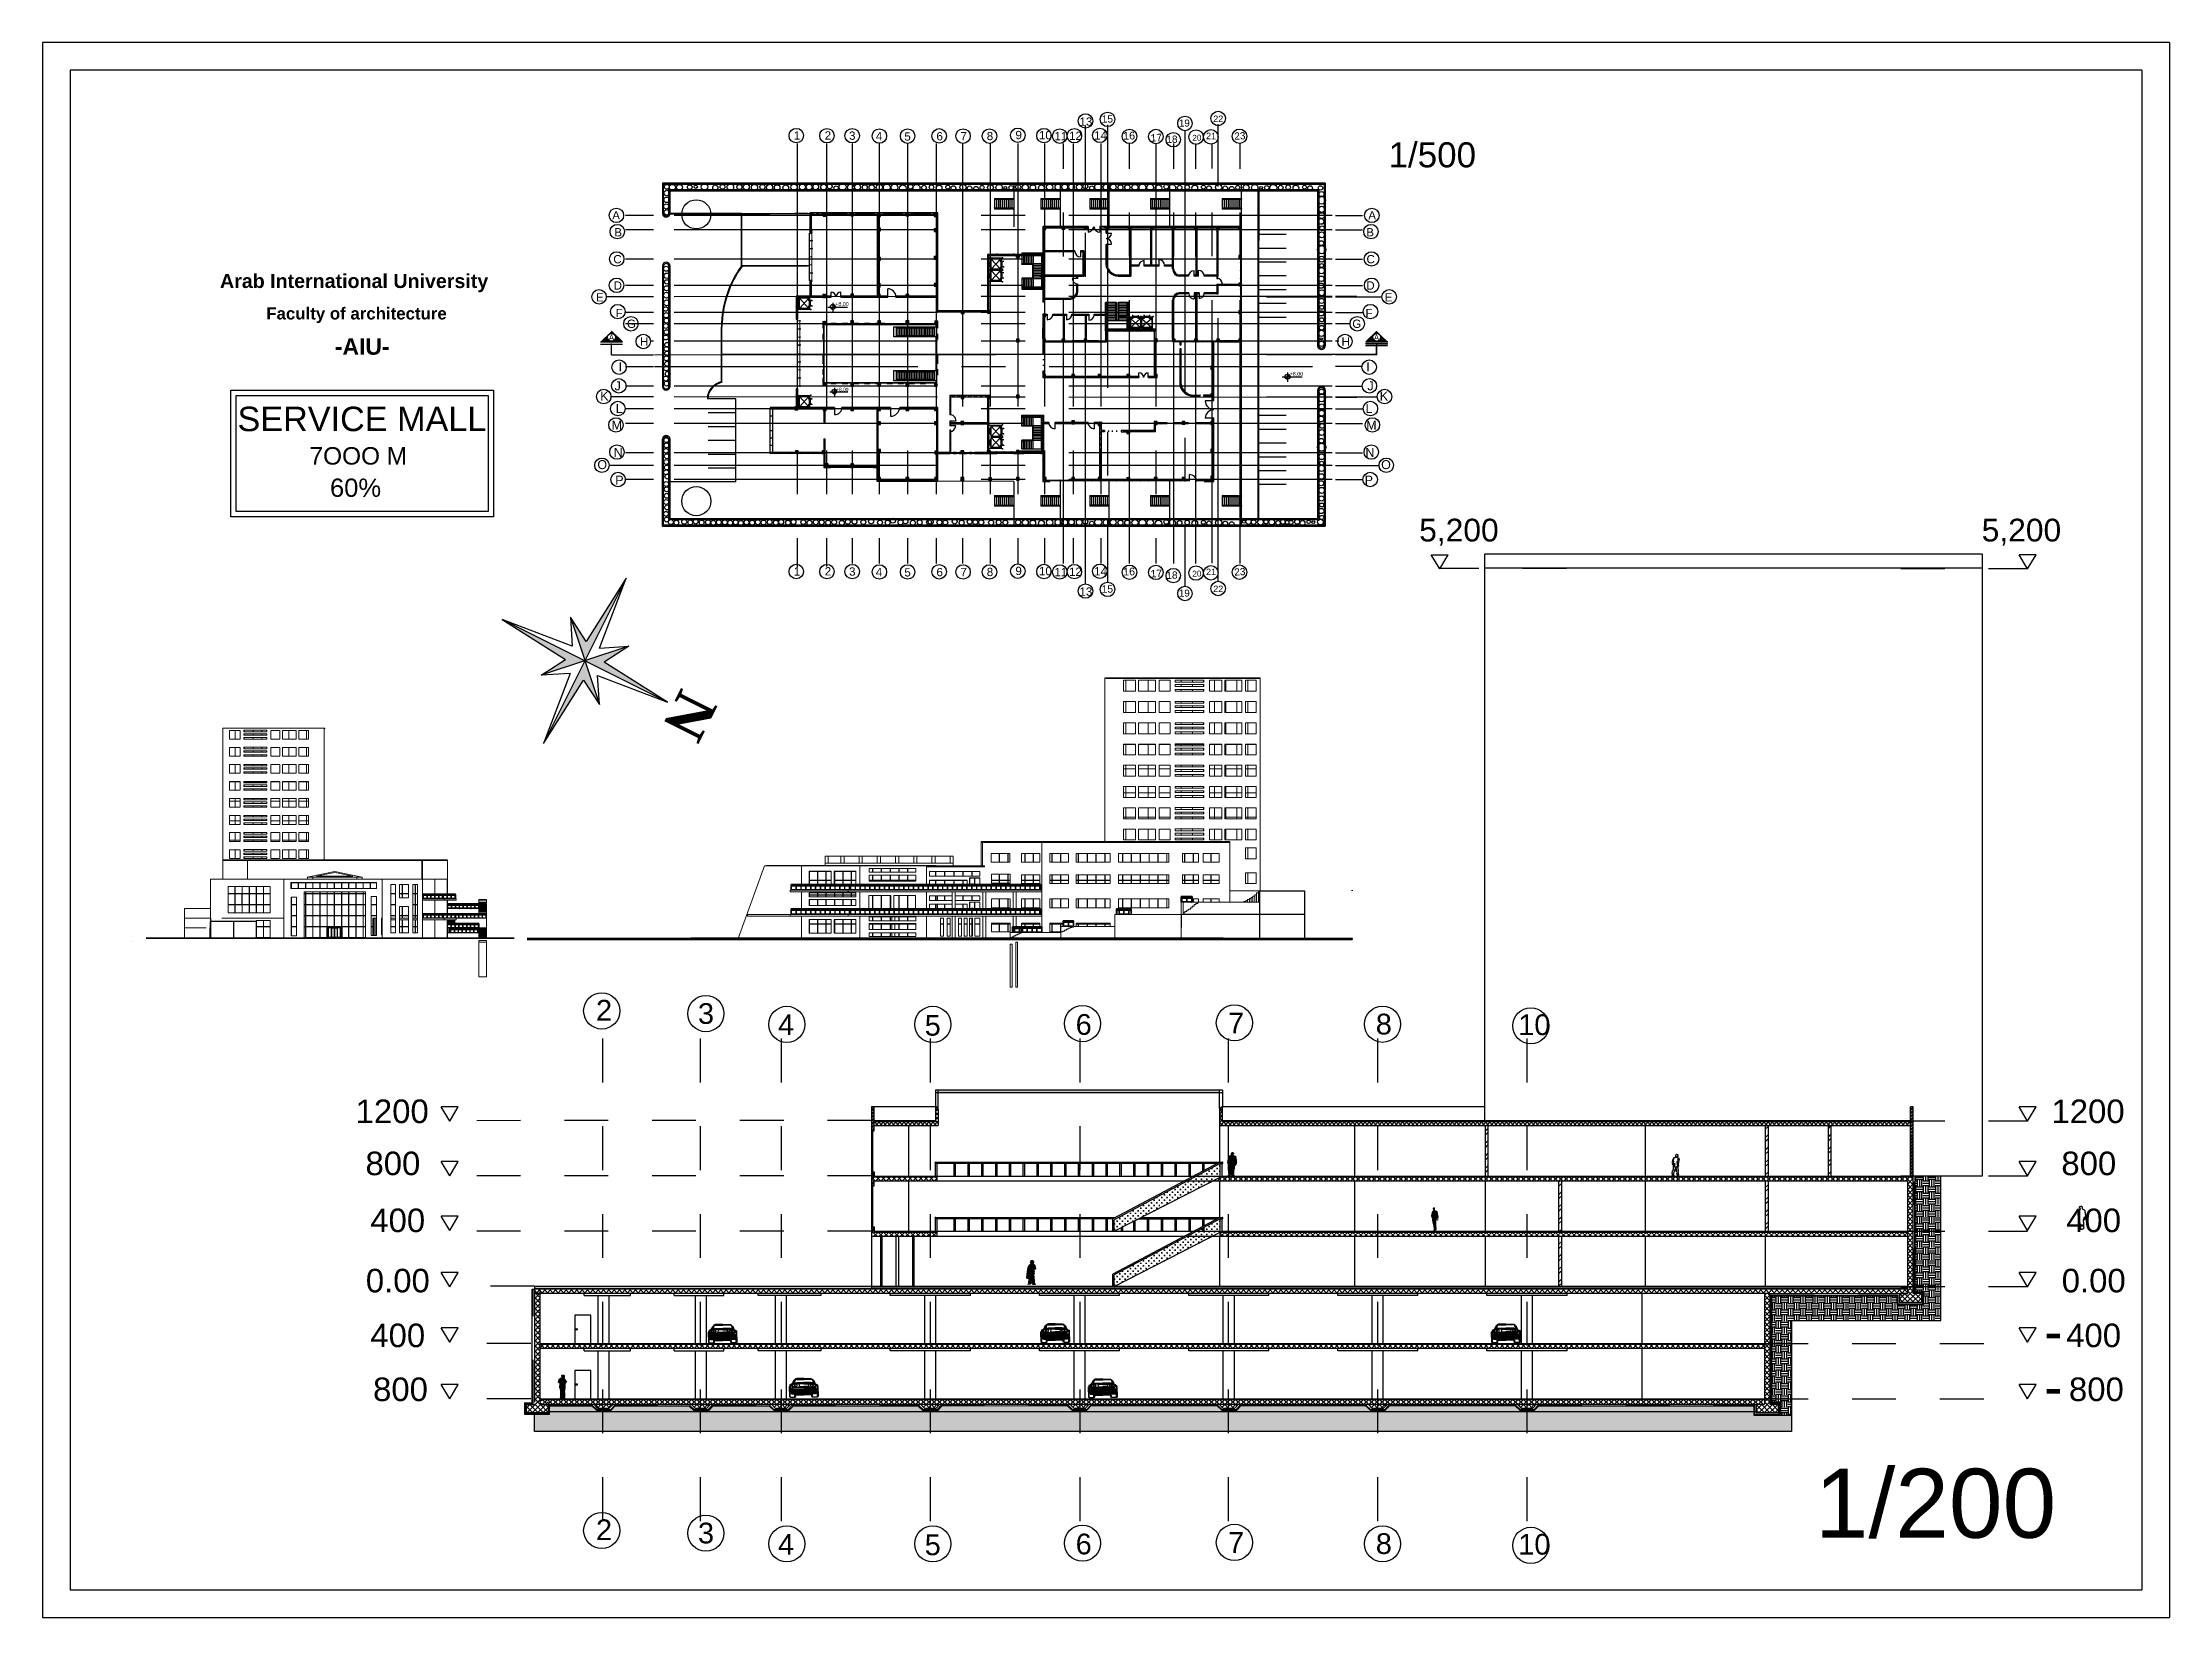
# Model space of a CAD drawing. Header units: millimetres. Extents: x 3062 to 3755, y 1606 to 1663.
# Drawn here: x 3226.7 to 3303.7, y 1606.3 to 1663.3 of the extents above; entities that cross this region are included whole.
import ezdxf

# ---------------------------------------------------------------- set-up
doc = ezdxf.new("R2010")
doc.units = ezdxf.units.MM
for name, pattern in [('CENTER2', [28.575, 19.05, -3.175, 3.175, -3.175]), ('Centre', [31.75, 6.35, -4.7625, 15.875, -4.7625]), ('Dash', [6.35, 3.175, -3.175]), ('HIDDEN4', [0.09375, 0.0625, -0.03125])]:
    doc.linetypes.add(name, pattern=pattern)
for name, color, linetype in [('-DM-SEC-LINE', 4, 'Continuous'), ('A-Flor-Hral', 242, 'Continuous'), ('A-Flor-Strs', 12, 'Continuous'), ('CAR', 9, 'Continuous'), ('DUVAR', 7, 'Continuous'), ('furn', 7, 'Continuous'), ('LEVEL', 7, 'Continuous'), ('m7aor', 4, 'Continuous'), ('OP-AMBI-GENTE', 8, 'Continuous'), ('stairs', 1, 'Continuous'), ('WORK', 7, 'Continuous')]:
    doc.layers.add(name, color=color, linetype=linetype)
for name, color, linetype, lineweight in [('A-COLS', 52, 'Continuous', 9), ('A-DETL', 90, 'Continuous', 9), ('A-DETL-GENF', 92, 'Continuous', 9), ('A-DOOR', 31, 'Continuous', 9), ('A-DOOR-FRAM', 31, 'Continuous', 18), ('A-DOOR-GLAZ', 31, 'Continuous', 9), ('A-FLOR', 192, 'Continuous', 9), ('A-FLOR-LEVL', 51, 'Continuous', 9), ('A-GENM', 13, 'Continuous', 9), ('A-GLAZ-CURT', 52, 'Continuous', 9), ('A-GLAZ-CWMG', 51, 'Continuous', 9), ('A-WALL', 113, 'Continuous', 9), ('AD6 PROJECT 1_dwg _2_', 8, 'Continuous', 9), ('adwwe', 4, 'Continuous', 9), ('col', 5, 'Continuous', 9), ('dimantions 2', 4, 'Continuous', 9), ('shbk', 7, 'Continuous', 9)]:
    doc.layers.add(name, color=color, linetype=linetype, lineweight=lineweight)
doc.styles.add('ARIAL', font='arial.ttf')
doc.styles.add('ATTR', font='romans.shx', dxfattribs={"width": 0.8, "height": 0.7})
doc.styles.add('eng1', font='trado.ttf')
doc.styles.get("Standard").update_dxf_attribs({"font": 'arial.ttf'})
pattern_1 = [(45, (2434.58414, 1347.60783), (-0.101027881, 0.101027881), []), (45, (2434.6515, 1347.60783), (-0.101027881, 0.101027881), [])]
pattern_2 = [(315, (2486.52884, 3152.88359), (0.083516382, 0.083516382), []), (315, (2486.52884, 3152.82791), (0.083516382, 0.083516382), [])]
pattern_3 = [(315, (3272.65672, 1677.78734), (0.033941125, 0.033941125), [])]
pattern_4 = [(45, (2434.58414, 1347.60783), (-0.28287807, 0.28287807), []), (45, (2434.77273, 1347.60783), (-0.28287807, 0.28287807), [])]
pattern_5 = [(45, (1208.39496, 831.48585), (-0.096537753, 0.096537753), []), (135, (1208.39496, 831.48585), (-0.096537753, -0.096537753), [])]
pattern_6 = [(45, (1208.39496, 862.06577), (-0.225628935, 0.225628935), []), (45, (1208.54538, 862.06577), (-0.225628935, 0.225628935), [])]
pattern_7 = [(228.0127875, (1199.719158, 862.259235), (-1.42240000011, -1.6001999999), [0.023920501, -2.368133855]), (184.969741, (1199.7031564, 862.241455), (2.133599999156, 0.17780001013), [0.04104833, -4.063783423]), (132.5104471, (1199.662262, 862.237899), (1.77800000075, -1.955799999317), [0.028943706, -2.865430596]), (267.273689, (1199.59292, 862.193449), (0.177800000372, 3.55599999998), [0.037380316, -3.70065062]), (292.8336542, (1199.591142, 862.156111), (-0.889000000074, 2.13359999997), [0.036654359, -3.628786542]), (357.273689, (1199.605366, 862.122329), (-3.55599999998, 0.177800000372), [0.037380316, -3.70065062]), (37.69424047, (1199.6427044, 862.120551), (-2.311399999898, -1.778000000133), [0.049433556, -4.893918072]), (72.25532837, (1199.6818204, 862.150777), (1.244600000335, 3.911599999894), [0.046670366, -4.620367962]), (121.4295656, (1199.696044, 862.195227), (-1.422400000202, 2.311399999876), [0.03750691, -3.713188199]), (175.2363583, (1199.676486, 862.227231), (1.95579999997, -0.17780000031), [0.04281993, -2.098175586]), (222.3974378, (1199.6338144, 862.2307873), (-2.133599999932, -1.955800000074), [0.055375454, -5.482174076]), (138.8140748, (1199.768942, 862.191671), (-1.24459999993, 1.06680000009), [0.018900318, -1.871139608]), (171.4692344, (1199.754718, 862.204117), (2.311400000062, -0.355599999597), [0.035957739, -3.55982473]), (225, (1199.71916, 862.20945), (-2e-17, -0.1778), [0.025144654, -0.226302518]), (203.1985905, (1199.706712, 862.230787), (0.88900000002, 0.35559999994), [0.013540892, -1.340543566]), (291.8014095, (1199.694266, 862.225453), (-0.17780000004, 0.5334), [0.019149593, -0.93833271]), (30.9637565, (1199.701378, 862.207673), (0.5334, 0.3556), [0.031102376, -1.00564087]), (161.5650512, (1199.72805, 862.223675), (0.3556, -0.1778), [0.0224901, -0.539762868]), (16.38954033, (1199.591142, 862.225453), (1.778, 0.5334), [0.03150616, -3.119117867]), (70.34617594, (1199.621368, 862.234343), (-0.711200000065, -1.95579999998), [0.026431926, -2.616755097]), (293.1985905, (1199.728048, 862.259235), (-0.35559999994, 0.88900000002), [0.027081607, -1.327002851]), (343.61045967, (1199.738716, 862.234343), (-1.778000000037, 0.533399999876), [0.03150616, -3.119117867]), (339.4439548, (1199.591142, 862.115217), (-0.889, 0.3556), [0.030382464, -1.488741402]), (294.7751406, (1199.61959, 862.104549), (-0.88900000106, 1.95579999952), [0.025457048, -2.520251537]), (66.8014095, (1199.729826, 862.081435), (0.35559999994, 0.88900000002), [0.027081607, -1.327002851]), (17.35402464, (1199.740494, 862.106327), (-2.311399999954, -0.71120000015), [0.029804792, -2.950666319]), (69.4439548, (1199.642704, 862.081435), (-0.3556, -0.889), [0.015191232, -1.503932634]), (101.3099325, (1199.71916, 862.081435), (-0.1778, 0.7112), [0.009066022, -0.897539648]), (165.9637565, (1199.71738, 862.090325), (0.5334, -0.1778), [0.036654359, -0.696433821]), (186.00900596, (1199.68182, 862.099215), (1.77799999999, 0.177800000093), [0.03396869, -3.36289554]), (303.6900675, (1199.70138, 862.19167), (-0.1778, 0.3556), [0.025642672, -0.615424345]), (353.1572266, (1199.7156024, 862.170335), (3.022600000019, -0.355599999842), [0.044768973, -4.432120635]), (60.9453959, (1199.760052, 862.165001), (-0.71120000002, -1.24459999999), [0.018305577, -1.812257462]), (90, (1199.76894, 862.181), (-0.1778, 0.1778), [0.010668, -0.167132]), (120.25643716, (1199.678264, 862.104549), (0.71119999991, -1.24460000005), [0.024700687, -2.445375854]), (48.0127875, (1199.665818, 862.125885), (1.42240000012, 1.600199999896), [0.047841002, -2.344213354]), (0, (1199.69782, 862.16145), (0.1778, 0.1778), [0.046228, -0.131572]), (325.3048465, (1199.74405, 862.161445), (1.778000000674, -1.24459999904), [0.028112669, -2.78315217]), (254.0546041, (1199.767164, 862.145443), (-0.1778, -0.7112), [0.025888036, -1.268515503]), (207.64597536, (1199.7600524, 862.120551), (-3.378200000124, -1.777999999764), [0.042150157, -4.17287251]), (175.42607874, (1199.7227144, 862.100993), (-2.3114, 0.1778), [0.044592062, -4.414609252])]
pattern_8 = [(45, (1208.39496, 831.54519), (-0.096537753, 0.096537753), []), (135, (1208.39496, 831.54519), (-0.096537753, -0.096537753), [])]
pattern_9 = [(45, (1208.39496, 862.06577), (-0.0606167288, 0.0606167288), []), (45, (1208.43537, 862.06577), (-0.0606167288, 0.0606167288), [])]
pattern_10 = [(45, (1208.39496, 862.06577), (-0.075209645, 0.075209645), []), (135, (1208.39496, 862.06577), (-0.075209645, -0.075209645), [])]
pattern_11 = [(0, (1199.59114, 862.08144), (0.22225, 0.22225), [0.22225, -0.22225]), (0, (1199.59114, 862.16478), (0.22225, 0.22225), [0.22225, -0.22225]), (0, (1199.59114, 862.24812), (0.22225, 0.22225), [0.22225, -0.22225]), (90, (1199.61892, 862.2759), (-0.22225, 0.22225), [0.22225, -0.22225]), (90, (1199.70227, 862.2759), (-0.22225, 0.22225), [0.22225, -0.22225]), (90, (1199.78561, 862.2759), (-0.22225, 0.22225), [0.22225, -0.22225])]

msp = doc.modelspace()

# ---------------------------------------------------------------- texts
at = {"layer": '-DM-SEC-LINE', "color": 4, "ltscale": 0.3, "style": 'eng1'}
for p in [(3247.179, 1652.549), (3274.876, 1652.549)]:
    msp.add_text('A', height=0.199, dxfattribs=at).set_placement(p)
for s, width, gutter_width, insert, char_height, attachment_point in [('9', 0.09445, 0.2, (3261.895, 1660.123), 0.3, 1), ('10', 0.10453, 0.2, (3262.746, 1660.116), 0.3, 1), ('13', 0.52843, 0.2, (3264.212, 1660.608), 0.3, 1), ('1', 0.10218, 0.2, (3253.87, 1660.106), 0.3, 1), ('2', 0.34613, 0.2, (3254.99, 1660.107), 0.3, 1), ('3', 0.13583, 0.2, (3255.871, 1660.099), 0.3, 1), ('4', 0.11144, 0.2, (3256.841, 1660.08), 0.3, 1), ('5', 0.11393, 0.2, (3257.873, 1660.07), 0.3, 1), ('6', 0.14898, 0.2, (3259.035, 1660.079), 0.3, 1), ('7', 0.10775, 0.2, (3259.905, 1660.081), 0.3, 1), ('8', 0.1208, 0.2, (3260.857, 1660.085), 0.3, 1), ('11', 0.23672, 0.2, (3263.306, 1660.081), 0.3, 1), ('12', 0.14095, 0.2, (3263.834, 1660.093), 0.3, 1), ('14', 0.74724, 0.2, (3264.742, 1660.109), 0.3, 1), ('1/500', 3.65732, 4.534, (3275.401, 1659.709), 0.9068, 1), ('A', 1.00796, 0.2, (3247.298, 1657.215), 0.3, 1), ('A', 1.00796, 0.2, (3274.949, 1657.215), 0.3, 3), ('B', 0.37623, 0.2, (3247.372, 1656.603), 0.3, 1), ('B', 0.37623, 0.2, (3274.875, 1656.603), 0.3, 3), ('C', 0.61938, 0.2, (3247.338, 1655.628), 0.3, 1), ('C', 0.61938, 0.2, (3274.908, 1655.628), 0.3, 3), ('E', 0.84611, 0.2, (3246.707, 1654.247), 0.3, 1), ('D', 1.81127, 0.2, (3247.347, 1654.676), 0.3, 1), ('D', 1.81127, 0.2, (3274.899, 1654.676), 0.3, 3), ('E', 0.84611, 0.2, (3275.54, 1654.247), 0.3, 3), ('F', 1.07448, 0.2, (3247.423, 1653.681), 0.3, 1), ('G', 0.42154, 0.2, (3247.831, 1653.292), 0.3, 1), ('G', 0.42154, 0.2, (3274.416, 1653.292), 0.3, 3), ('F', 1.07448, 0.2, (3274.824, 1653.681), 0.3, 3), ('H', 0.36436, 0.2, (3248.3, 1652.644), 0.3, 1), ('H', 0.36436, 0.2, (3273.7, 1652.644), 0.3, 1), ('SERVICE MALL', 9.58648, 4.43, (3233.732, 1650.14), 0.88593, 1), ('7OOO M', 6.41572, 3.161, (3236.34, 1648.676), 0.6321, 1), ('60%', 0.23533, 3.311, (3237.079, 1647.539), 0.6623, 1), ('1', 0.10218, 0.2, (3253.87, 1644.329), 0.3, 1), ('2', 0.34613, 0.2, (3254.99, 1644.331), 0.3, 1), ('3', 0.13583, 0.2, (3255.871, 1644.323), 0.3, 1), ('4', 0.11144, 0.2, (3256.841, 1644.304), 0.3, 1), ('5', 0.11393, 0.2, (3257.873, 1644.294), 0.3, 1), ('6', 0.14898, 0.2, (3259.035, 1644.303), 0.3, 1), ('7', 0.10775, 0.2, (3259.905, 1644.305), 0.3, 1), ('8', 0.1208, 0.2, (3260.857, 1644.309), 0.3, 1), ('9', 0.09445, 0.2, (3261.895, 1644.347), 0.3, 1), ('10', 0.10453, 0.2, (3262.746, 1644.34), 0.3, 1), ('11', 0.23672, 0.2, (3263.306, 1644.305), 0.3, 1), ('12', 0.14095, 0.2, (3263.834, 1644.317), 0.3, 1), ('14', 0.74724, 0.2, (3264.742, 1644.333), 0.3, 1), ('13', 0.52843, 0.2, (3264.212, 1643.597), 0.3, 1), ('2', 0.86532, 0.5, (3246.71, 1628.67), 0.75, 1), ('3', 0.33958, 0.5, (3250.401, 1628.552), 0.75, 1), ('4', 0.27861, 0.5, (3253.299, 1628.146), 0.75, 1), ('5', 0.28482, 0.5, (3258.61, 1628.125), 0.75, 1), ('6', 0.37246, 0.5, (3264.075, 1628.156), 0.75, 1), ('7', 0.26937, 0.5, (3269.593, 1628.209), 0.75, 1), ('8', 0.30199, 0.5, (3274.94, 1628.169), 0.75, 1), ('10', 0.26133, 0.5, (3280.098, 1628.146), 0.75, 1), ('1/200', 9.70989, 12.5, (3290.835, 1611.702), 2.5, 1), ('2', 0.86532, 0.5, (3246.71, 1609.867), 0.75, 1), ('3', 0.33958, 0.5, (3250.401, 1609.749), 0.75, 1), ('4', 0.27861, 0.5, (3253.299, 1609.343), 0.75, 1), ('5', 0.28482, 0.5, (3258.61, 1609.322), 0.75, 1), ('6', 0.37246, 0.5, (3264.075, 1609.353), 0.75, 1), ('7', 0.26937, 0.5, (3269.593, 1609.406), 0.75, 1), ('8', 0.30199, 0.5, (3274.94, 1609.366), 0.75, 1), ('10', 0.26133, 0.5, (3280.098, 1609.343), 0.75, 1)]:
    msp.add_mtext_dynamic_manual_height_columns(s, width=width, gutter_width=gutter_width, heights=[0], dxfattribs=dict(insert=insert, char_height=char_height, attachment_point=attachment_point))
at = {"attachment_point": 7}
for s, insert, char_height, width in [('{\\fArial|b1|i0|c178|p34;Arab International University}', (3233.098, 1654.282), 0.50861, 927.69581), ('{\\fArial|b1|i0|c178|p34;Faculty of architecture}', (3234.774, 1653.165), 0.43605, 1030.77313), ('{\\fArial|b1|i0|c178|p34;-AIU-}', (3237.256, 1652.012), 0.59338, 1391.54372)]:
    msp.add_mtext(s, dxfattribs=dict(at, insert=insert, char_height=char_height, width=width))
at = {"layer": 'm7aor', "ltscale": 0.5}
for height, p in [(0.1373, (3255.372, 1653.788)), (0.1373, (3271.824, 1651.264)), (0.126, (3255.404, 1650.7))]:
    msp.add_text('+8,00', height=height, rotation=359.5822, dxfattribs=at).set_placement(p)
at = {"layer": 'WORK', "ltscale": 0.5}
for s, height, rotation, p in [('15', 0.2649, 0.907, (3265.018, 1660.419)), ('19', 0.2533, 0.5112, (3267.814, 1660.276)), ('22', 0.2323, 359.8032, (3269.056, 1660.445)), ('16', 0.2778, 1.06177, (3265.796, 1659.806)), ('17', 0.2677, 3.9763, (3266.797, 1659.729)), ('18.', 0.2634, 1.3508, (3267.359, 1659.682)), ('20', 0.2114, 1.39831, (3268.301, 1659.765)), ('21', 0.2338, 359.50811, (3268.795, 1659.822)), ('23', 0.2591, 3.02325, (3269.825, 1659.801)), ('16', 0.2778, 1.06177, (3265.796, 1644.03)), ('17', 0.2677, 3.9763, (3266.797, 1643.953)), ('18.', 0.2634, 1.3508, (3267.359, 1643.906)), ('20', 0.2114, 1.39831, (3268.301, 1643.989)), ('21', 0.2338, 359.50811, (3268.795, 1644.046)), ('23', 0.2591, 3.02325, (3269.825, 1644.025)), ('15', 0.2649, 0.907, (3265.018, 1643.407)), ('19', 0.2533, 0.5112, (3267.814, 1643.264)), ('22', 0.2323, 359.8032, (3269.056, 1643.433))]:
    msp.add_text(s, height=height, rotation=rotation, dxfattribs=at).set_placement(p)
for s, width, gutter_width, insert, char_height, attachment_point in [('I', 0.2513, 1.619, (3247.527, 1651.744), 0.324, 1), ('I', 0.2513, 1.619, (3274.72, 1651.744), 0.324, 3), ('J', 0.48376, 1.619, (3247.382, 1651.054), 0.324, 1), ('J', 0.48376, 1.619, (3274.864, 1651.054), 0.324, 3), ('K', 0.38324, 1.619, (3246.861, 1650.687), 0.324, 1), ('L', 0.25284, 1.619, (3247.426, 1650.235), 0.324, 1), ('L', 0.25284, 1.619, (3274.821, 1650.235), 0.324, 3), ('K', 0.38324, 1.619, (3275.386, 1650.687), 0.324, 3), ('M', 0.27054, 1.619, (3247.278, 1649.633), 0.324, 1), ('M', 0.27054, 1.619, (3274.969, 1649.633), 0.324, 3), ('N', 0.34333, 1.619, (3247.353, 1648.641), 0.324, 1), ('N', 0.34333, 1.619, (3274.894, 1648.641), 0.324, 3), ('O', 0.32399, 1.619, (3246.76, 1648.205), 0.324, 1), ('O', 0.32399, 1.619, (3275.486, 1648.205), 0.324, 3), ('P', 0.46491, 1.619, (3247.407, 1647.642), 0.324, 1), ('P', 0.46491, 1.619, (3274.839, 1647.642), 0.324, 3), ('5,200', 1.22182, 4.118, (3276.511, 1646.085), 0.8236, 1), ('5,200', 1.22182, 4.118, (3296.875, 1646.085), 0.8236, 1), ('1200', 1.43589, 4.262, (3238.007, 1625.064), 0.8524, 1), ('1200', 1.43589, 4.262, (3299.403, 1625.064), 0.8524, 1), ('800', 1.07069, 4.262, (3238.364, 1623.178), 0.8524, 1), ('800', 1.07069, 4.262, (3299.76, 1623.178), 0.8524, 1), ('400', 1.53415, 4.262, (3238.539, 1621.117), 0.8524, 1), ('400', 1.53415, 4.262, (3299.935, 1621.117), 0.8524, 1), ('0.00', 1.07787, 4.262, (3238.377, 1618.937), 0.8524, 1), ('0.00', 1.07787, 4.262, (3299.773, 1618.937), 0.8524, 1), ('400', 1.53415, 4.262, (3238.539, 1616.954), 0.8524, 1), ('-', 1.053, 7.142, (3299.136, 1617.383), 1.428, 1), ('400', 1.53415, 4.262, (3299.935, 1616.954), 0.8524, 1), ('800', 1.07069, 4.262, (3238.639, 1615.003), 0.8524, 1), ('800', 1.07069, 4.262, (3300.035, 1615.003), 0.8524, 1), ('-', 1.053, 7.142, (3299.136, 1615.378), 1.428, 1)]:
    msp.add_mtext_dynamic_manual_height_columns(s, width=width, gutter_width=gutter_width, heights=[0], dxfattribs=dict(at, insert=insert, char_height=char_height, attachment_point=attachment_point))

# ---------------------------------------------------------------- blocks, each defined once
blk = doc.blocks.new('M_Rectangular Column - 50_50-377117-Level 1')
at = {"layer": 'A-COLS'}
for p, q in [((250, 250), (-250, 250)), ((-250, 250), (-250, -250)), ((250, -250), (250, 250)), ((-250, -250), (250, -250))]:
    blk.add_line(p, q, dxfattribs=at)
blk = doc.blocks.new('M_Rectangular Column - 50_50-407330-Level 1')
at = {"layer": 'A-COLS', "lineweight": 25}
for p, q in [((250, 250), (-250, 250)), ((-250, 250), (-250, -250)), ((250, -250), (250, 250)), ((-250, -250), (250, -250))]:
    blk.add_line(p, q, dxfattribs=at)
blk = doc.blocks.new('System Panel - Glazed-403562-Level 1')
at = {"layer": 'A-GLAZ-CURT', "lineweight": 18}
for p, q in [((691, 49), (-691, 49)), ((-691, 49), (-691, 25)), ((-691, 25), (691, 25)), ((691, 25), (691, 49))]:
    blk.add_line(p, q, dxfattribs=at)
blk = doc.blocks.new('System Panel - Glazed-403563-Level 1')
at = {"layer": 'A-GLAZ-CURT', "lineweight": 18}
for p, q in [((704, 49), (-704, 49)), ((-704, 49), (-704, 25)), ((-704, 25), (704, 25)), ((704, 25), (704, 49))]:
    blk.add_line(p, q, dxfattribs=at)
blk = doc.blocks.new('System Panel - Glazed-V11-Level 1')
at = {"layer": 'A-GLAZ-CURT', "lineweight": 18}
for p, q in [((704, 49), (-704, 49)), ((-704, 49), (-704, 25)), ((-704, 25), (704, 25)), ((704, 25), (704, 49))]:
    blk.add_line(p, q, dxfattribs=at)
blk = doc.blocks.new('System Panel - Glazed-V12-Level 1')
at = {"layer": 'A-GLAZ-CURT', "lineweight": 18}
for p, q in [((704, 49), (-704, 49)), ((-704, 49), (-704, 25)), ((-704, 25), (704, 25)), ((704, 25), (704, 49))]:
    blk.add_line(p, q, dxfattribs=at)
blk = doc.blocks.new('System Panel - Glazed-V13-Level 1')
at = {"layer": 'A-GLAZ-CURT', "lineweight": 18}
for p, q in [((704, 49), (-704, 49)), ((-704, 49), (-704, 25)), ((-704, 25), (704, 25)), ((704, 25), (704, 49))]:
    blk.add_line(p, q, dxfattribs=at)
blk = doc.blocks.new('System Panel - Glazed-V14-Level 1')
at = {"layer": 'A-GLAZ-CURT', "lineweight": 18}
for p, q in [((704, 49), (-704, 49)), ((-704, 49), (-704, 25)), ((-704, 25), (704, 25)), ((704, 25), (704, 49))]:
    blk.add_line(p, q, dxfattribs=at)
blk = doc.blocks.new('System Panel - Glazed-V15-Level 1')
at = {"layer": 'A-GLAZ-CURT', "lineweight": 18}
for p, q in [((704, 49), (-704, 49)), ((-704, 49), (-704, 25)), ((-704, 25), (704, 25)), ((704, 25), (704, 49))]:
    blk.add_line(p, q, dxfattribs=at)
blk = doc.blocks.new('System Panel - Glazed-V16-Level 1')
at = {"layer": 'A-GLAZ-CURT', "lineweight": 18}
for p, q in [((704, 49), (-704, 49)), ((-704, 49), (-704, 25)), ((-704, 25), (704, 25)), ((704, 25), (704, 49))]:
    blk.add_line(p, q, dxfattribs=at)
blk = doc.blocks.new('System Panel - Glazed-V17-Level 1')
at = {"layer": 'A-GLAZ-CURT', "lineweight": 18}
for p, q in [((704, 49), (-704, 49)), ((-704, 49), (-704, 25)), ((-704, 25), (704, 25)), ((704, 25), (704, 49))]:
    blk.add_line(p, q, dxfattribs=at)
blk = doc.blocks.new('System Panel - Glazed-V18-Level 1')
at = {"layer": 'A-GLAZ-CURT', "lineweight": 18}
for p, q in [((691, 49), (-691, 49)), ((-691, 49), (-691, 25)), ((-691, 25), (691, 25)), ((691, 25), (691, 49))]:
    blk.add_line(p, q, dxfattribs=at)
blk = doc.blocks.new('Rectangular Mullion - 50 x 150mm-403558-Level 1')
at = {"layer": 'A-GLAZ-CWMG'}
blk.add_line((151507, -19512), (151507, -18130), dxfattribs=at)
blk = doc.blocks.new('Rectangular Mullion - 50 x 150mm-403559-Level 1')
at = {"layer": 'A-GLAZ-CWMG'}
blk.add_line((151507, -20969), (151507, -19562), dxfattribs=at)
blk = doc.blocks.new('Rectangular Mullion - 50 x 150mm-V20-Level 1')
at = {"layer": 'A-GLAZ-CWMG'}
blk.add_line((151507, -28130), (151507, -26847), dxfattribs=at)
blk = doc.blocks.new('Rectangular Mullion - 50 x 150mm-V21-Level 1')
at = {"layer": 'A-GLAZ-CWMG'}
blk.add_line((151507, -29712), (151507, -28630), dxfattribs=at)
blk = doc.blocks.new('Rectangular Mullion - 50 x 150mm-V22-Level 1')
at = {"layer": 'A-GLAZ-CWMG'}
for p, q in [((151507, -33130), (151507, -32676)), ((151507, -34083), (151507, -33630))]:
    blk.add_line(p, q, dxfattribs=at)
blk = doc.blocks.new('Rectangular Mullion - 50 x 150mm-V23-Level 1')
at = {"layer": 'A-GLAZ-CWMG'}
blk.add_line((151507, -38130), (151507, -37047), dxfattribs=at)
blk = doc.blocks.new('Rectangular Mullion - 50 x 150mm-V24-Level 1')
at = {"layer": 'A-GLAZ-CWMG'}
blk.add_line((151507, -39912), (151507, -38630), dxfattribs=at)
blk = doc.blocks.new('Rectangular Mullion - 50 x 150mm-V25-Level 1')
at = {"layer": 'A-GLAZ-CWMG'}
for p, q in [((151507, -43130), (151507, -42876)), ((151507, -44283), (151507, -43630))]:
    blk.add_line(p, q, dxfattribs=at)
blk = doc.blocks.new('Rectangular Mullion - 50 x 150mm-V26-Level 1')
at = {"layer": 'A-GLAZ-CWMG'}
blk.add_line((151507, -48270), (151507, -47247), dxfattribs=at)
blk = doc.blocks.new('Rectangular Mullion - 50 x 150mm-V27-Level 1')
at = {"layer": 'A-GLAZ-CWMG', "lineweight": 25}
for p, q in [((-50, 75), (0, 75)), ((-50, -75), (-50, 75)), ((0, 75), (0, -75)), ((0, -75), (-50, -75))]:
    blk.add_line(p, q, dxfattribs=at)
blk = doc.blocks.new('Rectangular Mullion - 50 x 150mm-V28-Level 1')
at = {"layer": 'A-GLAZ-CWMG', "lineweight": 25}
for p, q in [((0, 75), (-50, 75)), ((-50, 75), (-50, -75)), ((0, -75), (0, 75)), ((-50, -75), (0, -75))]:
    blk.add_line(p, q, dxfattribs=at)
blk = doc.blocks.new('Rectangular Mullion - 50 x 150mm-V29-Level 1')
at = {"layer": 'A-GLAZ-CWMG', "lineweight": 25}
for p, q in [((-25, 75), (25, 75)), ((-25, -75), (-25, 75)), ((25, 75), (25, -75)), ((25, -75), (-25, -75))]:
    blk.add_line(p, q, dxfattribs=at)
blk = doc.blocks.new('Rectangular Mullion - 50 x 150mm-V30-Level 1')
at = {"layer": 'A-GLAZ-CWMG', "lineweight": 25}
for p, q in [((-25, 75), (25, 75)), ((-25, -75), (-25, 75)), ((25, 75), (25, -75)), ((25, -75), (-25, -75))]:
    blk.add_line(p, q, dxfattribs=at)
blk = doc.blocks.new('Rectangular Mullion - 50 x 150mm-V31-Level 1')
at = {"layer": 'A-GLAZ-CWMG', "lineweight": 25}
for p, q in [((-25, 75), (25, 75)), ((-25, -75), (-25, 75)), ((25, 75), (25, -75)), ((25, -75), (-25, -75))]:
    blk.add_line(p, q, dxfattribs=at)
blk = doc.blocks.new('System Panel - Glazed-413818-Level 1')
at = {"layer": 'A-GLAZ-CURT', "lineweight": 18}
for p, q in [((663, 49), (-663, 49)), ((-663, 49), (-663, 25)), ((-663, 25), (663, 25)), ((663, 25), (663, 49))]:
    blk.add_line(p, q, dxfattribs=at)
blk = doc.blocks.new('System Panel - Glazed-413819-Level 1')
at = {"layer": 'A-GLAZ-CURT', "lineweight": 18}
for p, q in [((675, 49), (-675, 49)), ((-675, 49), (-675, 25)), ((-675, 25), (675, 25)), ((675, 25), (675, 49))]:
    blk.add_line(p, q, dxfattribs=at)
blk = doc.blocks.new('System Panel - Glazed-V52-Level 1')
at = {"layer": 'A-GLAZ-CURT', "lineweight": 18}
for p, q in [((675, 49), (-675, 49)), ((-675, 49), (-675, 25)), ((-675, 25), (675, 25)), ((675, 25), (675, 49))]:
    blk.add_line(p, q, dxfattribs=at)
blk = doc.blocks.new('Rectangular Mullion - 50 x 150mm-413814-Level 1')
at = {"layer": 'A-GLAZ-CWMG'}
blk.add_line((146407, -57305), (146407, -58630), dxfattribs=at)
blk = doc.blocks.new('Rectangular Mullion - 50 x 150mm-413815-Level 1')
at = {"layer": 'A-GLAZ-CWMG'}
blk.add_line((146407, -55905), (146407, -57255), dxfattribs=at)
blk = doc.blocks.new('Rectangular Mullion - 50 x 150mm-V53-Level 1')
at = {"layer": 'A-GLAZ-CWMG'}
for p, q in [((146407, -53105), (146407, -53130)), ((146407, -53630), (146407, -54455))]:
    blk.add_line(p, q, dxfattribs=at)
blk = doc.blocks.new('Rectangular Mullion - 50 x 150mm-V34-Level 1')
at = {"layer": 'A-GLAZ-CWMG', "lineweight": 25}
for p, q in [((-50, 75), (0, 75)), ((-50, -75), (-50, 75)), ((0, 75), (0, -75)), ((0, -75), (-50, -75))]:
    blk.add_line(p, q, dxfattribs=at)
blk = doc.blocks.new('Rectangular Mullion - 50 x 150mm-V41-Level 1')
at = {"layer": 'A-GLAZ-CWMG', "lineweight": 25}
for p, q in [((0, 75), (-50, 75)), ((-50, 75), (-50, -75)), ((0, -75), (0, 75)), ((-50, -75), (0, -75))]:
    blk.add_line(p, q, dxfattribs=at)
blk = doc.blocks.new('Rectangular Mullion - 50 x 150mm-V42-Level 1')
at = {"layer": 'A-GLAZ-CWMG', "lineweight": 25}
for p, q in [((-25, 75), (25, 75)), ((-25, -75), (-25, 75)), ((25, 75), (25, -75)), ((25, -75), (-25, -75))]:
    blk.add_line(p, q, dxfattribs=at)
blk = doc.blocks.new('System Panel - Glazed-V2-Level 1')
at = {"layer": 'A-GLAZ-CURT', "lineweight": 18}
for p, q in [((134444, -92826), (133017, -92826)), ((133017, -92826), (133017, -92852)), ((133017, -92852), (134444, -92852)), ((134444, -92852), (134444, -92826))]:
    blk.add_line(p, q, dxfattribs=at)
at = {"layer": 'A-GLAZ-CURT'}
blk.add_line((133017, -93266), (134444, -93266), dxfattribs=at)
blk = doc.blocks.new('System Panel - Glazed-427677-Level 1')
at = {"layer": 'A-GLAZ-CURT', "lineweight": 18}
for p, q in [((131490, -92826), (130112, -92826)), ((130112, -92826), (130112, -92852)), ((130112, -92852), (131490, -92852)), ((131490, -92852), (131490, -92826))]:
    blk.add_line(p, q, dxfattribs=at)
at = {"layer": 'A-GLAZ-CURT'}
blk.add_line((130137, -93266), (131490, -93266), dxfattribs=at)
blk = doc.blocks.new('System Panel - Glazed-427678-Level 1')
at = {"layer": 'A-GLAZ-CURT', "lineweight": 18}
for p, q in [((127008, -92826), (125630, -92826)), ((125630, -92826), (125630, -92852)), ((125630, -92852), (127008, -92852)), ((127008, -92852), (127008, -92826))]:
    blk.add_line(p, q, dxfattribs=at)
at = {"layer": 'A-GLAZ-CURT'}
blk.add_line((125630, -93266), (127008, -93266), dxfattribs=at)
blk = doc.blocks.new('Rectangular Mullion - 50 x 150mm-427671-Level 1')
at = {"layer": 'A-GLAZ-CWMG'}
for p, q in [((125630, -93307), (125630, -93290)), ((125630, -93290), (127008, -93290)), ((125630, -93307), (127008, -93307)), ((127008, -93290), (127008, -93307))]:
    blk.add_line(p, q, dxfattribs=at)
blk = doc.blocks.new('Rectangular Mullion - 50 x 150mm-V3-Level 1')
at = {"layer": 'A-GLAZ-CWMG', "lineweight": 25}
for p, q in [((134494, -92720), (134444, -92720)), ((134444, -92720), (134444, -92879)), ((134444, -92879), (134494, -92879)), ((134494, -92879), (134494, -92720))]:
    blk.add_line(p, q, dxfattribs=at)
at = {"layer": 'A-GLAZ-CWMG'}
for p, q in [((134444, -92879), (134444, -93307)), ((134494, -93307), (134444, -93307)), ((134494, -92879), (134494, -93307))]:
    blk.add_line(p, q, dxfattribs=at)
blk = doc.blocks.new('System Panel - Glazed-396876-Level 1')
at = {"layer": 'A-GLAZ-CURT', "lineweight": 18}
for p, q in [((115414, -90726), (114026, -90726)), ((114026, -90726), (114026, -90752)), ((114026, -90752), (115414, -90752)), ((115414, -90752), (115414, -90726))]:
    blk.add_line(p, q, dxfattribs=at)
at = {"layer": 'A-GLAZ-CURT'}
blk.add_line((114026, -91166), (115357, -91166), dxfattribs=at)
blk = doc.blocks.new('System Panel - Glazed-396945-Level 1')
at = {"layer": 'A-GLAZ-CURT', "lineweight": 18}
for p, q in [((113976, -90726), (112538, -90726)), ((112538, -90726), (112538, -90752)), ((112538, -90752), (113976, -90752)), ((113976, -90752), (113976, -90726))]:
    blk.add_line(p, q, dxfattribs=at)
at = {"layer": 'A-GLAZ-CURT'}
for p, q in [((112538, -90752), (112538, -91166)), ((112538, -91166), (113976, -91166))]:
    blk.add_line(p, q, dxfattribs=at)
blk = doc.blocks.new('System Panel - Glazed-396953-Level 1')
at = {"layer": 'A-GLAZ-CURT', "lineweight": 18}
for p, q in [((112538, -90726), (111075, -90726)), ((111075, -90726), (111075, -90752)), ((111075, -90752), (112538, -90752)), ((112538, -90752), (112538, -90726))]:
    blk.add_line(p, q, dxfattribs=at)
at = {"layer": 'A-GLAZ-CURT'}
for p, q in [((111075, -90752), (111075, -91166)), ((111075, -91166), (112538, -91166)), ((112538, -91166), (112538, -90752))]:
    blk.add_line(p, q, dxfattribs=at)
blk = doc.blocks.new('System Panel - Glazed-V4-Level 1')
at = {"layer": 'A-GLAZ-CURT', "lineweight": 18}
for p, q in [((111075, -90726), (109637, -90726)), ((109637, -90726), (109637, -90752)), ((109637, -90752), (111075, -90752)), ((111075, -90752), (111075, -90726))]:
    blk.add_line(p, q, dxfattribs=at)
at = {"layer": 'A-GLAZ-CURT'}
for p, q in [((109637, -91166), (111075, -91166)), ((111075, -91166), (111075, -90752))]:
    blk.add_line(p, q, dxfattribs=at)
blk = doc.blocks.new('System Panel - Glazed-396877-Level 1')
at = {"layer": 'A-GLAZ-CURT', "lineweight": 18}
for p, q in [((109587, -90726), (108174, -90726)), ((108174, -90726), (108174, -90752)), ((108174, -90752), (109587, -90752)), ((109587, -90752), (109587, -90726))]:
    blk.add_line(p, q, dxfattribs=at)
at = {"layer": 'A-GLAZ-CURT'}
blk.add_line((108174, -91166), (109587, -91166), dxfattribs=at)
blk = doc.blocks.new('System Panel - Glazed-V5-Level 1')
at = {"layer": 'A-GLAZ-CURT', "lineweight": 18}
for p, q in [((108124, -90726), (106711, -90726)), ((106711, -90726), (106711, -90752)), ((106711, -90752), (108124, -90752)), ((108124, -90752), (108124, -90726))]:
    blk.add_line(p, q, dxfattribs=at)
at = {"layer": 'A-GLAZ-CURT'}
blk.add_line((106807, -91166), (108124, -91166), dxfattribs=at)
blk = doc.blocks.new('Rectangular Mullion - 50 x 150mm-396872-Level 1')
at = {"layer": 'A-GLAZ-CWMG'}
for p, q in [((114026, -91207), (114026, -91190)), ((114026, -91190), (115357, -91190)), ((114026, -91207), (115357, -91207))]:
    blk.add_line(p, q, dxfattribs=at)
blk = doc.blocks.new('Rectangular Mullion - 50 x 150mm-396942-Level 1')
at = {"layer": 'A-GLAZ-CWMG'}
for p, q in [((112538, -91190), (113976, -91190)), ((112538, -91207), (113976, -91207)), ((113976, -91190), (113976, -91207))]:
    blk.add_line(p, q, dxfattribs=at)
blk = doc.blocks.new('Rectangular Mullion - 50 x 150mm-396952-Level 1')
at = {"layer": 'A-GLAZ-CWMG'}
for p, q in [((111075, -91190), (112538, -91190)), ((111075, -91207), (112538, -91207))]:
    blk.add_line(p, q, dxfattribs=at)
blk = doc.blocks.new('Rectangular Mullion - 50 x 150mm-396943-Level 1')
at = {"layer": 'A-GLAZ-CWMG'}
for p, q in [((109637, -91207), (109637, -91190)), ((109637, -91190), (111075, -91190)), ((109637, -91207), (111075, -91207))]:
    blk.add_line(p, q, dxfattribs=at)
blk = doc.blocks.new('Rectangular Mullion - 50 x 150mm-396873-Level 1')
at = {"layer": 'A-GLAZ-CWMG'}
for p, q in [((108174, -91207), (108174, -91190)), ((108174, -91190), (109587, -91190)), ((108174, -91207), (109587, -91207)), ((109587, -91190), (109587, -91207))]:
    blk.add_line(p, q, dxfattribs=at)
blk = doc.blocks.new('Rectangular Mullion - 50 x 150mm-V6-Level 1')
at = {"layer": 'A-GLAZ-CWMG'}
for p, q in [((106807, -91190), (108124, -91190)), ((106807, -91207), (108124, -91207)), ((108124, -91190), (108124, -91207))]:
    blk.add_line(p, q, dxfattribs=at)
blk = doc.blocks.new('Rectangular Mullion - 50 x 150mm-V7-Level 1')
at = {"layer": 'A-GLAZ-CWMG', "lineweight": 25}
for p, q in [((106414, -90620), (106364, -90620)), ((106364, -90620), (106364, -90779)), ((106364, -90779), (106414, -90779)), ((106414, -90779), (106414, -90620))]:
    blk.add_line(p, q, dxfattribs=at)
blk = doc.blocks.new('Rectangular Mullion - 50 x 150mm-355422-Level 1')
at = {"layer": 'A-GLAZ-CWMG', "lineweight": 25}
for p, q in [((115464, -90620), (115414, -90620)), ((115414, -90620), (115414, -90779)), ((115414, -90779), (115464, -90779)), ((115464, -90779), (115464, -90620))]:
    blk.add_line(p, q, dxfattribs=at)
blk = doc.blocks.new('System Panel - Glazed-396624-Level 1')
at = {"layer": 'A-GLAZ-CURT', "lineweight": 18}
for p, q in [((106661, -90726), (106414, -90726)), ((106414, -90726), (106414, -90752)), ((106414, -90752), (106661, -90752)), ((106661, -90752), (106661, -90726))]:
    blk.add_line(p, q, dxfattribs=at)
blk = doc.blocks.new('Rectangular Mullion - 50 x 150mm-V8-Level 1')
at = {"layer": 'A-GLAZ-CWMG', "lineweight": 25}
for p, q in [((106711, -90620), (106661, -90620)), ((106661, -90620), (106661, -90779)), ((106661, -90779), (106711, -90779)), ((106711, -90779), (106711, -90620))]:
    blk.add_line(p, q, dxfattribs=at)
blk = doc.blocks.new('System Panel - Glazed-408555-Level 1')
at = {"layer": 'A-GLAZ-CURT', "lineweight": 18}
for p, q in [((659, 49), (-659, 49)), ((-659, 49), (-659, 24)), ((-659, 24), (659, 24)), ((659, 24), (659, 49))]:
    blk.add_line(p, q, dxfattribs=at)
blk = doc.blocks.new('System Panel - Glazed-408556-Level 1')
at = {"layer": 'A-GLAZ-CURT', "lineweight": 18}
for p, q in [((671, 49), (-671, 49)), ((-671, 49), (-671, 25)), ((-671, 25), (671, 25)), ((671, 25), (671, 49))]:
    blk.add_line(p, q, dxfattribs=at)
blk = doc.blocks.new('System Panel - Glazed-V32-Level 1')
at = {"layer": 'A-GLAZ-CURT', "lineweight": 18}
for p, q in [((671, 49), (-671, 49)), ((-671, 49), (-671, 25)), ((-671, 25), (671, 25)), ((671, 25), (671, 49))]:
    blk.add_line(p, q, dxfattribs=at)
blk = doc.blocks.new('Rectangular Mullion - 50 x 150mm-408550-Level 1')
at = {"layer": 'A-GLAZ-CWMG'}
blk.add_line((148907, -85867), (148907, -87185), dxfattribs=at)
blk = doc.blocks.new('Rectangular Mullion - 50 x 150mm-408551-Level 1')
at = {"layer": 'A-GLAZ-CWMG'}
blk.add_line((148907, -84475), (148907, -85817), dxfattribs=at)
blk = doc.blocks.new('Rectangular Mullion - 50 x 150mm-V33-Level 1')
at = {"layer": 'A-GLAZ-CWMG'}
for p, q in [((148907, -83082), (148907, -83130)), ((148907, -83630), (148907, -84425))]:
    blk.add_line(p, q, dxfattribs=at)
blk = doc.blocks.new('Rectangular Mullion - 50 x 150mm-V35-Level 1')
at = {"layer": 'A-GLAZ-CWMG', "lineweight": 25}
for p, q in [((0, 75), (-50, 75)), ((-50, 75), (-50, -75)), ((0, -75), (0, 75)), ((-50, -75), (0, -75))]:
    blk.add_line(p, q, dxfattribs=at)
blk = doc.blocks.new('System Panel - Glazed-361621-Level 1')
at = {"layer": 'A-GLAZ-CURT', "lineweight": 18}
for p, q in [((688, 49), (-688, 49)), ((-688, 49), (-688, 25)), ((-688, 25), (688, 25)), ((688, 25), (688, 49))]:
    blk.add_line(p, q, dxfattribs=at)
blk = doc.blocks.new('System Panel - Glazed-361622-Level 1')
at = {"layer": 'A-GLAZ-CURT', "lineweight": 18}
for p, q in [((700, 49), (-700, 49)), ((-700, 49), (-700, 24)), ((-700, 24), (700, 24)), ((700, 24), (700, 49))]:
    blk.add_line(p, q, dxfattribs=at)
blk = doc.blocks.new('System Panel - Glazed-V36-Level 1')
at = {"layer": 'A-GLAZ-CURT', "lineweight": 18}
for p, q in [((700, 49), (-700, 49)), ((-700, 49), (-700, 24)), ((-700, 24), (700, 24)), ((700, 24), (700, 49))]:
    blk.add_line(p, q, dxfattribs=at)
blk = doc.blocks.new('System Panel - Glazed-V37-Level 1')
at = {"layer": 'A-GLAZ-CURT', "lineweight": 18}
for p, q in [((688, 49), (-688, 49)), ((-688, 49), (-688, 25)), ((-688, 25), (688, 25)), ((688, 25), (688, 49))]:
    blk.add_line(p, q, dxfattribs=at)
blk = doc.blocks.new('Rectangular Mullion - 50 x 150mm-361617-Level 1')
at = {"layer": 'A-GLAZ-CWMG'}
blk.add_line((151407, -76805), (151407, -78180), dxfattribs=at)
blk = doc.blocks.new('Rectangular Mullion - 50 x 150mm-361618-Level 1')
at = {"layer": 'A-GLAZ-CWMG'}
blk.add_line((151407, -75355), (151407, -76755), dxfattribs=at)
blk = doc.blocks.new('Rectangular Mullion - 50 x 150mm-V38-Level 1')
at = {"layer": 'A-GLAZ-CWMG'}
for p, q in [((151407, -72455), (151407, -73130)), ((151407, -73630), (151407, -73855))]:
    blk.add_line(p, q, dxfattribs=at)
blk = doc.blocks.new('Rectangular Mullion - 50 x 150mm-V39-Level 1')
at = {"layer": 'A-GLAZ-CWMG'}
blk.add_line((151407, -68430), (151407, -69505), dxfattribs=at)
blk = doc.blocks.new('Rectangular Mullion - 50 x 150mm-V40-Level 1')
at = {"layer": 'A-GLAZ-CWMG', "lineweight": 25}
for p, q in [((-50, 75), (0, 75)), ((-50, -75), (-50, 75)), ((0, 75), (0, -75)), ((0, -75), (-50, -75))]:
    blk.add_line(p, q, dxfattribs=at)
blk = doc.blocks.new('Rectangular Mullion - 50 x 150mm-417467-Level 1')
at = {"layer": 'A-GLAZ-CWMG'}
for p, q in [((124153, -93307), (124153, -93290)), ((124153, -93290), (125580, -93290)), ((124153, -93307), (125580, -93307)), ((125580, -93290), (125580, -93307))]:
    blk.add_line(p, q, dxfattribs=at)
blk = doc.blocks.new('Rectangular Mullion - 50 x 150mm-V58-Level 1')
at = {"layer": 'A-GLAZ-CWMG'}
for p, q in [((122361, -93290), (122626, -93290)), ((122361, -93307), (122626, -93307)), ((122626, -93290), (122626, -93307))]:
    blk.add_line(p, q, dxfattribs=at)
blk = doc.blocks.new('System Panel - Glazed-417841-Level 1')
at = {"layer": 'A-GLAZ-CURT', "lineweight": 18}
for p, q in [((139857, -97732), (138612, -97732)), ((138612, -97732), (138612, -97758)), ((138612, -97758), (139857, -97758)), ((139857, -97758), (139857, -97732))]:
    blk.add_line(p, q, dxfattribs=at)
at = {"layer": 'A-GLAZ-CURT'}
blk.add_line((138612, -98181), (139857, -98181), dxfattribs=at)
blk = doc.blocks.new('System Panel - Glazed-417842-Level 1')
at = {"layer": 'A-GLAZ-CURT', "lineweight": 18}
for p, q in [((141177, -97732), (139907, -97732)), ((139907, -97732), (139907, -97758)), ((139907, -97758), (141177, -97758)), ((141177, -97758), (141177, -97732))]:
    blk.add_line(p, q, dxfattribs=at)
at = {"layer": 'A-GLAZ-CURT'}
blk.add_line((139907, -98181), (141177, -98181), dxfattribs=at)
blk = doc.blocks.new('Rectangular Mullion - 50 x 150mm-V60-Level 1')
at = {"layer": 'A-GLAZ-CWMG', "lineweight": 25}
for p, q in [((139907, -97705), (139857, -97705)), ((139857, -97705), (139857, -97864)), ((139857, -97864), (139907, -97864)), ((139907, -97864), (139907, -97705))]:
    blk.add_line(p, q, dxfattribs=at)
at = {"layer": 'A-GLAZ-CWMG'}
for p, q in [((139857, -97864), (139857, -98198)), ((139907, -98198), (139907, -97864))]:
    blk.add_line(p, q, dxfattribs=at)
blk = doc.blocks.new('Rectangular Mullion - 50 x 150mm-V61-Level 1')
at = {"layer": 'A-GLAZ-CWMG', "lineweight": 25}
for p, q in [((142547, -97705), (142497, -97705)), ((142497, -97705), (142497, -97864)), ((142497, -97864), (142547, -97864)), ((142547, -97864), (142547, -97705))]:
    blk.add_line(p, q, dxfattribs=at)
at = {"layer": 'A-GLAZ-CWMG'}
for p, q in [((142497, -97864), (142497, -98264)), ((142547, -98264), (142547, -97864))]:
    blk.add_line(p, q, dxfattribs=at)
blk = doc.blocks.new('Rectangular Mullion - 50 x 150mm-V62-Level 1')
at = {"layer": 'A-GLAZ-CWMG', "lineweight": 25}
for p, q in [((146482, -97705), (146432, -97705)), ((146432, -97705), (146432, -97864)), ((146432, -97864), (146482, -97864)), ((146482, -97864), (146482, -97705))]:
    blk.add_line(p, q, dxfattribs=at)
at = {"layer": 'A-GLAZ-CWMG'}
blk.add_line((146432, -97864), (146432, -98198), dxfattribs=at)
blk = doc.blocks.new('Rectangular Mullion - 50 x 150mm-V63-Level 1')
at = {"layer": 'A-GLAZ-CWMG', "lineweight": 25}
for p, q in [((138612, -97705), (138562, -97705)), ((138562, -97705), (138562, -97864)), ((138562, -97864), (138612, -97864)), ((138612, -97864), (138612, -97705))]:
    blk.add_line(p, q, dxfattribs=at)
at = {"layer": 'A-GLAZ-CWMG'}
blk.add_line((138612, -98198), (138612, -97864), dxfattribs=at)
blk = doc.blocks.new('Rectangular Mullion - 50 x 150mm-V68-Level 1')
at = {"layer": 'A-GLAZ-CWMG'}
for p, q in [((134494, -93307), (134494, -93290)), ((134494, -93290), (134932, -93290)), ((134494, -93307), (134932, -93307))]:
    blk.add_line(p, q, dxfattribs=at)
blk = doc.blocks.new('Rectangular Mullion - 50 x 150mm-V69-Level 1')
at = {"layer": 'A-GLAZ-CWMG'}
for p, q in [((130112, -93307), (130112, -93290)), ((130112, -93290), (131490, -93290)), ((130112, -93307), (131490, -93307)), ((131490, -93290), (131490, -93307))]:
    blk.add_line(p, q, dxfattribs=at)
blk = doc.blocks.new('Rectangular Mullion - 50 x 150mm-427675-Level 1')
at = {"layer": 'A-GLAZ-CWMG', "lineweight": 25}
for p, q in [((130112, -92720), (130062, -92720)), ((130062, -92720), (130062, -92879)), ((130062, -92879), (130112, -92879)), ((130112, -92879), (130112, -92720))]:
    blk.add_line(p, q, dxfattribs=at)
at = {"layer": 'A-GLAZ-CWMG'}
for p, q in [((130062, -92879), (130062, -93307)), ((130112, -93307), (130062, -93307)), ((130112, -92879), (130112, -93307))]:
    blk.add_line(p, q, dxfattribs=at)
blk = doc.blocks.new('Rectangular Mullion - 50 x 150mm-427676-Level 1')
at = {"layer": 'A-GLAZ-CWMG', "lineweight": 25}
for p, q in [((127058, -92720), (127008, -92720)), ((127008, -92720), (127008, -92879)), ((127008, -92879), (127058, -92879)), ((127058, -92879), (127058, -92720))]:
    blk.add_line(p, q, dxfattribs=at)
at = {"layer": 'A-GLAZ-CWMG'}
for p, q in [((127008, -93307), (127008, -92879)), ((127058, -93307), (127008, -93307)), ((127058, -93307), (127058, -92879))]:
    blk.add_line(p, q, dxfattribs=at)
blk = doc.blocks.new('A$C16E27E4F')
for p, q in [((0, 0.21), (0.04, 0.43)), ((0.03, 0.2), (0.01, 0.15)), ((0.06, 0.06), (0.01, 0.13)), ((0.07, 0.87), (0.02, 0.98)), ((0.11, 1), (0.06, 0.85)), ((0.1, 0.19), (0.11, 0.13)), ((0.14, 0.05), (0.16, 0.06)), ((0.15, 1.4), (0.23, 1.41)), ((0.37, 0.14), (0.37, 0.11)), ((0.39, 1.45), (0.39, 1.4)), ((0.4, 0.81), (0.39, 0.79)), ((0.4, 1.38), (0.48, 1.35)), ((0.45, 0.18), (0.44, 0.16)), ((0.47, 0.8), (0.46, 1.01)), ((0.46, 0.81), (0.46, 0.78))]:
    blk.add_line(p, q)
for centre, radius, start, end in [((0.36, 1.53), 0.104, 113.2344, 172.903), ((0.31, 1.54), 0.0546, 172.903, 191.7376), ((0.34, 1.58), 0.0492, 68.6383, 113.2344), ((0.49, 1.97), 0.367, 248.6383, 256.2407), ((0.39, 1.58), 0.0337, 11.1317, 76.2407), ((0.5, 1.6), 0.0789, 191.1317, 216.2418), ((0.42, 1.54), 0.0303, 319.938, 36.2418), ((-0.12, -0.63), 0.846, 73.1532, 81.829), ((0.18, 1.05), 0.169, 150.0578, 203.4411), ((-0.05, 0.18), 0.0645, 328.5305, 338.2916), ((0.02, 0.14), 0.0145, 148.5305, 216.3056), ((-0.24, 1.29), 0.308, 330.0578, 348.7633), ((0.28, 0.39), 0.236, 150.7516, 168.8509), ((0.07, 0.85), 0.0109, 161.7326, 299.7251), ((0.07, 0.07), 0.0141, 216.3056, 269.5881), ((0.56, 1.13), 0.502, 152.2152, 168.7633), ((-0.01, 0.55), 0.09, 330.7516, 359.9924), ((0.07, -0.57), 0.616, 83.9695, 89.5881), ((-0.08, 1.36), 0.469, 290.8435, 310.1037), ((-0.13, 1.19), 0.411, 299.7251, 322.1534), ((2.21, 0.55), 2.13, 174.534, 179.9924), ((-0.16, 1.35), 0.48, 301.8431, 316.439), ((-0.22, 0.78), 0.315, 354.534, 11.4007), ((0.18, 1.12), 0.0816, 165.8402, 202.2302), ((0.17, 1.34), 0.0612, 103.256, 152.2152), ((0.39, 1.3), 0.281, 163.7872, 187.0166), ((-0.22, 1.22), 0.337, 345.8402, 7.0166), ((-0.01, 1.04), 0.124, 341.7326, 22.2302), ((0.12, 0.13), 0.0131, 182.697, 212.5784), ((0.26, 0.22), 0.178, 212.5784, 234.9166), ((-17.09, 3.12), 17.46, 350.3255, 350.8906), ((0.13, 0.06), 0.0149, 263.9695, 305.1279), ((0.57, 0.29), 0.423, 149.8186, 170.8906), ((0.15, 0.07), 0.00863, 305.1279, 54.9166), ((0.63, 0.78), 0.447, 159.4195, 183.4038), ((0.21, 0.75), 0.0282, 183.4038, 258.5087), ((0.2, 0.94), 0.00845, 339.4195, 142.1534), ((0.3, 1.21), 0.493, 258.5087, 282.9627), ((0.55, 0.48), 0.34, 151.5146, 173.6281), ((0.16, 0.52), 0.0497, 329.8186, 353.6282), ((0.22, 1.47), 0.0617, 283.256, 334.5444), ((-0.73, 1.18), 1.12, 331.5146, 334.1443), ((-0.01, 1.47), 0.275, 0.6648, 11.7376), ((0.3, 1.47), 0.0379, 180.6648, 256.2568), ((0.24, 0.99), 0.436, 71.0255, 88.3019), ((0.51, 0.69), 0.235, 174.3047, 206.1911), ((0.33, 1.59), 0.161, 256.2568, 287.5392), ((0.26, 0.57), 0.0435, 351.5802, 26.1911), ((0.57, 0.52), 0.268, 171.5802, 199.7946), ((0.01, 0.32), 0.326, 357.7228, 19.7946), ((0.72, 0.29), 0.387, 177.7228, 202.6493), ((0.46, 1.07), 0.0993, 146.8546, 196.7471), ((0.26, 1.01), 0.109, 356.5823, 16.7471), ((1.05, 0.96), 0.685, 176.5823, 192.2391), ((0.39, 0.21), 0.0684, 250.8808, 321.1274), ((0.25, 1.52), 0.15, 329.3867, 355.6154), ((0.25, 1.2), 0.142, 326.8546, 348.178), ((0.4, 0.12), 0.0307, 188.106, 262.8731), ((0.36, 1.49), 0.0516, 287.5392, 337.6468), ((0.49, 1.37), 0.563, 258.3556, 267.9638), ((0.4, 1.4), 0.0185, 174.5751, 246.0598), ((0.75, 1.1), 0.365, 136.9705, 168.178), ((0.42, 0.78), 0.0229, 170.4592, 224.3283), ((0.38, 0.75), 0.0252, 353.2856, 44.3283), ((0.4, 0.14), 0.0537, 262.8731, 330.747), ((0.58, 1.4), 0.183, 139.938, 157.6468), ((0.43, 0.74), 0.0222, 173.2856, 325.7475), ((0.96, 0.31), 0.548, 161.4987, 180), ((3.92, 0.84), 3.5, 181.9686, 186.3209), ((0.91, 0.31), 0.476, 169.755, 196.031), ((0.22, 0.43), 0.218, 349.755, 6.3209), ((0.45, 0.25), 0.0828, 262.8145, 291.8728), ((0.38, 0.77), 0.0769, 325.7475, 5.022), ((0.47, 0.1), 0.0236, 116.2042, 150.747), ((0.56, 1.02), 0.0974, 157.8521, 183.5164), ((0.43, 0.78), 0.0247, 5.022, 9.1218), ((0.43, 0.19), 0.071, 296.2042, 342.8074), ((0.32, 1.11), 0.157, 337.8521, 5.4665), ((0.47, 1.31), 0.0381, 338.1701, 66.0597), ((0.84, 1.16), 0.361, 158.1701, 185.4665), ((0.49, 0.17), 0.00861, 342.8074, 111.8727)]:
    blk.add_arc(centre, radius, start, end)
at = {"style": 'ATTR', "width": 0.8, "flags": 9}
blk.add_attdef('ESTCODE', (0.23, 0), '', height=0.0166, dxfattribs=at)
blk = doc.blocks.new('AP11AA')
for p, q in [((-1070, 957), (-1070, 1057)), ((-970, 1007), (-1070, 1007)), ((-970, 957), (-970, 1057)), ((-945, 166), (-945, 2063)), ((945, 2063), (-945, 2063)), ((945, 166), (-945, 166)), ((-915, 366), (-915, 2033)), ((915, 2033), (-915, 2033)), ((915, 366), (-915, 2033)), ((-915, 366), (915, 2033)), ((-460, 366), (-915, 366)), ((658, 2188), (-668, 2188)), ((-535, 2163), (-535, 2213)), ((-520, 246), (-520, 366)), ((-460, 246), (-520, 246)), ((510, 226), (-510, 226)), ((-510, 186), (-510, 226)), ((510, 186), (-510, 186)), ((510, 79), (-510, 79)), ((-510, 39), (-510, 79)), ((510, 39), (-510, 39)), ((-500, -225), (-500, 25)), ((-460, 25), (-500, 25)), ((-485, 2163), (-485, 2213)), ((-435, 2213), (-485, 2213)), ((-435, 2163), (-485, 2163)), ((460, 2263), (-460, 2263)), ((-460, 2113), (-460, 2263)), ((460, 2113), (-460, 2113)), ((-460, 246), (-460, 366)), ((-450, -15), (-450, 15)), ((-435, 2163), (-435, 2213)), ((0, 186), (0, 226)), ((0, 39), (0, 79)), ((485, 2213), (435, 2213)), ((435, 2163), (435, 2213)), ((485, 2163), (435, 2163)), ((450, -15), (450, 15)), ((460, 2113), (460, 2263)), ((915, 366), (460, 366)), ((460, 246), (460, 366)), ((520, 246), (460, 246)), ((500, 25), (460, 25)), ((485, 2163), (485, 2213)), ((500, -225), (500, 25)), ((510, 186), (510, 226)), ((510, 39), (510, 79)), ((520, 246), (520, 366)), ((535, 2163), (535, 2213)), ((915, 366), (915, 2033)), ((945, 166), (945, 2063)), ((970, 957), (970, 1057)), ((970, 1007), (1070, 1007)), ((1070, 957), (1070, 1057)), ((-480, -235), (-490, -235)), ((-470, -225), (-470, -25)), ((-460, -25), (-470, -25)), ((470, -25), (460, -25)), ((470, -225), (470, -25)), ((490, -235), (480, -235))]:
    blk.add_line(p, q)
for centre, start, end in [((-460, 15), 0, 90), ((460, 15), 90, 180), ((-490, -225), 180, 270), ((-480, -225), 270, 0), ((-460, -15), 270, 0), ((460, -15), 180, 270), ((480, -225), 180, 270), ((490, -225), 270, 0)]:
    blk.add_arc(centre, 10, start, end)
for p in [(-1150, 2450), (-1150, 0), (1150, 2450), (1150, 0)]:
    blk.add_point(p)
blk = doc.blocks.new('azpes3')
at = {"color": 0, "linetype": 'ByBlock'}
blk.add_lwpolyline([(4.8, 66.8), (4.8, 65.3), (5.1, 64), (4.9, 63.8), (5.1, 62.8), (5.1, 62.5), (5, 62.4), (4.7, 62.1), (4.6, 61.5), (4.5, 61.4), (4.6, 61.2), (4.8, 59.9), (4.3, 59.6), (2, 59.6), (1.9, 59.3), (4.1, 57.8), (5.6, 56.8), (6.5, 56.2), (6.8, 55.9), (7, 55.3), (7.6, 51.6), (11.6, 50.8), (7.9, 43.4), (6.4, 43.3), (6.5, 41), (6.8, 38.1), (6.5, 37.6), (6.9, 32.1), (6.1, 32), (4.7, 17.8), (5, 16.5), (5.3, 7.1), (5.6, 2.6), (4.9, 2.5), (5.5, 0.9), (7.5, -1.2), (7.7, -1.9), (6.3, -2.1), (4.7, -2.1), (3.4, -1.6), (2.7, -0.7), (1.9, -0.6), (1.7, 0.4), (2.1, 2.5), (1.5, 2.7), (1.5, 7.3), (1.2, 13.6), (1.1, 18.6), (-0.1, 26.9), (-0.8, 23.9), (-1.1, 20.6), (-1.6, 15.3), (-1.6, 9.1), (-1.4, 3.1), (-1.8, 2.9), (-1.7, 1.5), (-1.5, 0.3), (-2.1, -0.1), (-2.3, 0.1), (-2.7, -0.4), (-4.2, -0.7), (-5.5, -0.8), (-6.3, -0.6), (-6.4, -0.2), (-6.2, 0.2), (-5.3, 1.9), (-4.6, 2.9), (-5.7, 2.7), (-5.7, 6.7), (-5.4, 11.9), (-5.4, 16.4), (-5.7, 21.2), (-6.3, 26.3), (-7.2, 30.9), (-8.7, 31), (-7.5, 43.9), (-12, 46.6), (-12.4, 46.9), (-12.4, 47.4), (-12.3, 48), (-9.3, 57.7), (-8.9, 58.1), (-8, 58.6), (-6.4, 59.4), (-5.5, 59.7), (-4.1, 60.2), (-1.9, 61.9), (-2, 63), (-2.6, 64.8), (-2.6, 65.9), (-2.5, 67.4, -0.425634), (-0.6, 69.1), (0.6, 69.2), (1.5, 69.2), (2.5, 68.7), (3.3, 68.6), (4.4, 67.9), (5.2, 67), (5.1, 66.6), (4.9, 66.4)], format="xyb", close=True, dxfattribs=at)
blk = doc.blocks.new('azpes4')
at = {"color": 0, "linetype": 'ByBlock'}
blk.add_lwpolyline([(-3.1, 57.7), (-2.9, 58.7), (-3, 59.7), (-3.4, 59.9), (-3.6, 60.1), (-3.6, 60.2), (-2.8, 61.8), (-2.9, 62.6), (-1.5, 65), (-1.6, 65.4), (-1.4, 65.8), (-0.1, 65.7), (1.7, 65.5), (2.7, 65.4), (3.5, 65), (4.4, 64), (4.6, 63), (4.7, 60), (3, 57.4), (3.5, 56.1), (5, 55.3), (7.8, 53.3), (8.4, 53), (8.7, 52.5), (9, 51.8), (9.9, 45.3), (10.3, 44.6), (10.5, 43.9), (10.3, 43.1), (10.1, 42.4), (9.6, 41.8), (8.9, 41.4), (7.7, 41.4), (7.4, 41.5), (6.8, 42), (6.1, 42.1), (5.4, 42.2), (5.6, 38.1), (5.9, 38.1), (6.3, 35.1), (5.9, 35.1), (6.2, 32.1), (6.5, 29.1), (5.2, 28.9), (5.8, 18.3), (5.7, 16.4), (5.7, 15.3), (6, 14.3), (6.3, 12.7), (6.9, 7.5), (7.1, 2.7), (7.1, 1.8), (6.7, 1.6), (7.1, 1.3), (7.9, 1), (8.7, 0.9), (9.2, 0.8), (9.8, 0.8), (10.2, 0.4), (10.5, -0.2), (8.2, -0.8), (6.8, -0.9), (5.5, -0.6), (5.5, -1.2), (3.2, -1.3), (3, -0.3), (3.1, 0.3), (3.3, 1.4), (2.4, 1.4), (2, 8.8), (1.7, 11.6), (0.9, 15.2), (0.3, 17.5), (0.1, 20.4), (-0.1, 22.7), (-1.7, 27.2), (-2, 23.3), (-2.6, 20.1), (-2.6, 16.9), (-2.7, 12.2), (-2.5, 5.5), (-2.5, 2.6), (-3.1, 2.3), (-3.4, 0.5), (-4.6, 0.1), (-5.2, 0.4), (-7.4, -0.1), (-9.8, -0.5), (-9.9, 0), (-9.6, 0.4), (-6.9, 2.2), (-8.2, 2.4), (-7.4, 14.5), (-7, 16), (-8.3, 30.3), (-8.7, 30.3), (-8.5, 32.9), (-9.2, 33), (-9.5, 32.3), (-9.3, 30.7), (-10.1, 29.2), (-10.5, 29.3), (-10.7, 28.1), (-10.7, 28.1), (-10.8, 27.5), (-9.2, 27.2), (-9.6, 23.5), (-9.7, 16.3), (-10.3, 16.2), (-11, 16.5), (-10.9, 16.1), (-12.2, 16.1), (-13.7, 16.9), (-12.8, 27.4), (-12.2, 27.5), (-10.9, 27.5), (-11, 28), (-11.8, 27.7), (-11.8, 29), (-12.3, 29.8), (-11.4, 32.8), (-11.3, 33.5), (-11.9, 33.8), (-9.6, 46.4), (-7.4, 53), (-1.3, 56.2), (-1.5, 57.1), (-2.2, 57, -0.452841)], format="xyb", close=True, dxfattribs=at)
blk = doc.blocks.new('azpes2')
blk.add_lwpolyline([(5.4, 66.8), (4.6, 65.4, 0.339818), (5.2, 63.2), (8.4, 62.2), (12.4, 60.4), (13.5, 51.4), (14.2, 49.9), (14.4, 40.6), (15.3, 39.8), (15, 38.2), (11.6, 30.8), (8.5, 32.2), (8.7, 27.9), (7.9, 24), (5.9, 14), (5.8, 7.6), (5.5, 3.4), (7.7, 3.4), (7.5, 0.9), (2.1, 1.3), (1.9, 2.4), (0.4, 3.8), (0.4, 32), (-1, 18.8), (-2.1, 10.8), (-2.2, 2.8), (-3.8, 2.4), (-3.3, 0.6), (-10.2, 0), (-9.5, 2.5), (-7.3, 2.7), (-8.3, 9.6), (-6.9, 31.1), (-7.9, 31.5), (-9.1, 35.7), (-10.8, 40.8), (-10.4, 45.2), (-11, 47.7), (-8.8, 51.9), (-6, 59.5), (-5, 61.6), (-3.4, 62.8), (0.3, 63.8), (-0.4, 65.3, -0.172678), (-0.4, 65.9), (0.2, 68.4), (1.1, 71.2, -0.432548), (5.3, 70.7, -0.1429), (6.2, 68.1)], format="xyb", close=True)
blk = doc.blocks.new('CAR07-B')
at = {"layer": 'CAR'}
for p, q in [((-5.7, 0), (-5.7, 16.9)), ((-5.3, 18.5), (-5.3, 19.3)), ((-3.6, 18.4), (27, 18.4)), ((-1.4, 7.9), (9.4, 7.9)), ((-0.5, 21.9), (-0.5, 19.4)), ((27, 33.6), (5, 33.6)), ((27, 33.1), (5, 33.2)), ((5.7, 0), (5.7, 5.8)), ((7, 43.1), (27, 43.1)), ((7.5, 5.6), (27, 5.6)), ((11.2, 7.9), (15.6, 7.9)), ((15.6, 8.4), (27, 8.4)), ((15.6, 7.9), (15.6, 8.4)), ((18.8, 34.9), (18.8, 33.6)), ((47, 43.1), (27, 43.1)), ((27, 33.6), (49, 33.6)), ((27, 33.1), (49, 33.2)), ((57.6, 18.4), (27, 18.4)), ((38.4, 8.4), (27, 8.4)), ((46.5, 5.6), (27, 5.6)), ((35.3, 34.9), (35.3, 33.6)), ((38.4, 7.9), (38.4, 8.4)), ((55.5, 7.9), (38.4, 7.9)), ((48.3, 0), (48.3, 5.8)), ((54.5, 21.9), (54.5, 19.4)), ((59.4, 18.5), (59.4, 19.3)), ((59.8, 0), (59.8, 16.9))]:
    blk.add_line(p, q, dxfattribs=at)
for points in [[(-7.5, 13.4), (-7.5, 25.5), (-6.5, 26.2)], [(-7.5, 13.4), (-7.5, 1.2), (-5.7, 0), (5.7, 0), (7.5, 1.3), (7.5, 7.7)], [(27, 44.6), (10.5, 44.6), (8.3, 44.1), (7.3, 43.6), (5.8, 42.5), (4.5, 41.4), (3.3, 39.6), (1, 35.6), (-0.9, 32.1), (-2.5, 31.1), (-4.5, 29.9), (-6.5, 29.1), (-6.5, 24.9), (-5.7, 19.4), (-4.7, 19.4), (-4.7, 18.4), (-5.7, 18.4), (-5.2, 15.9), (-4.5, 12.1), (-3.7, 10.1), (-3, 10.1), (-2.4, 7.9), (-2.1, 7.4), (-2, 7.9), (-1.2, 8.4), (-0.5, 8.6), (8.3, 8.6), (8.3, 9.9), (8.5, 10.6), (9.8, 11.4), (10.8, 11.4), (12, 10.6), (12.2, 9.9), (12.3, 8.6), (27, 8.6)], [(4, 33.2), (2.3, 33.1), (-0.5, 32.3), (-2.3, 30.9), (-3, 30.4), (-5, 27.4), (-5.7, 24.1), (-4.7, 19.4)], [(27, 21.9), (-0.5, 21.9), (-2.5, 20.7), (-3, 20.1), (-4.7, 19.4), (27, 19.4)], [(-3.6, 18.4), (-3, 15.9), (-3, 13.6), (-4.2, 12.4)], [(-3.1, 10.1), (-2.7, 11.6), (-2.1, 12.4), (-1.7, 13.1), (-1.4, 13.5), (-0.7, 14.1), (0.4, 14.4), (27, 14.4)], [(27, 32.1), (2.5, 32.1), (2.3, 32.1), (-0.5, 31.1), (-2.3, 29.6), (-3, 26.9), (-2, 24.1), (27, 24.1)], [(27, 16.6), (-2.5, 16.6), (-2.5, 14.9), (27, 14.9)], [(27, 12.9), (-1.2, 12.9), (-1.2, 12.1), (27, 12.1)], [(-0.5, 32.2), (2.1, 37.4), (3.8, 40.1), (5, 41.4), (5.5, 41.8)], [(0.5, 32.7), (1.3, 34.1), (1.9, 35.1), (2.8, 36.9), (4.5, 40.1), (5.3, 41.4)], [(7, 42.4), (6, 40.9), (4.8, 37.1), (4, 33.2), (5, 33.2), (5, 33.6), (6, 34.1), (8.3, 34.6), (10.8, 34.9), (18.8, 34.9), (27, 34.9)], [(27, 44), (9.8, 44), (8.2, 43.9), (7, 43.1), (6, 42.6), (5.5, 41.8), (5.3, 41.4), (6.3, 42.1), (7, 42.4), (27, 42.4)], [(27, 31.6), (16.3, 31.6), (16, 30.9), (15.5, 26.4), (16.3, 25.6), (27, 25.6)], [(27, 44.6), (43.5, 44.6), (45.8, 44.1), (46.8, 43.6), (48.3, 42.5), (49.5, 41.4), (50.8, 39.6), (53, 35.6), (54.9, 32.1), (56.6, 31.1), (58.5, 29.9), (60.5, 29.1), (60.5, 24.9), (59.8, 19.4), (58.8, 19.4), (58.8, 18.4), (59.8, 18.4), (59.3, 15.9), (58.5, 12.1), (57.8, 10.1), (57, 10.1), (56.4, 7.9), (56.1, 7.4), (56, 7.9), (55.3, 8.4), (54.5, 8.6), (27, 8.6)], [(27, 44), (44.3, 44), (45.9, 43.9), (47, 43.1), (48, 42.6), (48.5, 41.8), (48.8, 41.4), (47.8, 42.1), (47, 42.4), (27, 42.4)], [(47, 42.4), (48, 40.9), (49.3, 37.1), (50, 33.2), (49, 33.2), (49, 33.6), (48, 34.1), (45.8, 34.6), (43.3, 34.9), (35.3, 34.9), (27, 34.9)], [(27, 32.1), (51.5, 32.1), (51.8, 32.1), (54.5, 31.1), (56.3, 29.6), (57, 26.9), (56, 24.1), (27, 24.1)], [(27, 31.6), (37.8, 31.6), (38, 30.9), (38.5, 26.4), (37.8, 25.6), (27, 25.6)], [(27, 21.9), (54.5, 21.9), (56.6, 20.7), (57, 20.1), (58.8, 19.4), (27, 19.4)], [(27, 16.6), (56.5, 16.6), (56.5, 14.9), (27, 14.9)], [(57.2, 10.1), (56.8, 11.6), (56.2, 12.4), (55.8, 13.1), (55.5, 13.5), (54.7, 14.1), (53.6, 14.4), (27, 14.4)], [(27, 12.9), (55.2, 12.9), (55.2, 12.1), (27, 12.1)], [(61.5, 13.4), (61.5, 1.2), (59.8, 0), (48.3, 0), (46.5, 1.3), (46.5, 7.7)], [(54.5, 32.2), (51.9, 37.4), (50.3, 40.1), (49, 41.4), (48.5, 41.8)], [(53.5, 32.7), (52.8, 34.1), (52.2, 35.1), (51.3, 36.9), (49.5, 40.1), (48.8, 41.4)], [(50, 33.2), (51.8, 33.1), (54.5, 32.3), (56.4, 30.9), (57.1, 30.4), (59, 27.4), (59.8, 24.1), (58.8, 19.4)], [(57.6, 18.4), (57, 15.9), (57, 13.6), (58.3, 12.4)], [(61.5, 13.4), (61.5, 25.5), (60.5, 26.2)]]:
    blk.add_lwpolyline(points, dxfattribs=at)
for points in [[(-5.2, 20.6), (-5.4, 21.7), (-5.6, 21.7), (-5.5, 20.6)], [(1.6, 31.1), (0, 30.7), (-1.1, 29.4), (-1.4, 27.7), (-0.7, 26.2), (0.7, 25.3), (2.4, 25.3), (3.9, 26.2), (4.6, 27.7), (4.3, 29.4), (3.2, 30.7)], [(1.6, 30.9), (0.1, 30.4), (-0.9, 29.3), (-1.1, 27.8), (-0.5, 26.4), (0.8, 25.5), (2.4, 25.5), (3.6, 26.4), (4.3, 27.8), (4.1, 29.3), (3.1, 30.4)], [(8, 31.1), (6.4, 30.7), (5.3, 29.4), (5, 27.7), (5.8, 26.2), (7.2, 25.3), (8.9, 25.3), (10.3, 26.2), (11, 27.7), (10.7, 29.4), (9.6, 30.7)], [(8, 30.9), (6.5, 30.4), (5.5, 29.3), (5.3, 27.8), (6, 26.4), (7.3, 25.5), (8.8, 25.5), (10.1, 26.4), (10.7, 27.8), (10.5, 29.3), (9.5, 30.4)], [(10.3, 11.1), (9.3, 10.9), (8.7, 10.1), (8.5, 9.2), (8.9, 8.3), (9.8, 7.7), (10.8, 7.7), (11.6, 8.3), (12, 9.2), (11.9, 10.1), (11.2, 10.9)], [(10.3, 10.8), (9.5, 10.5), (9, 10), (8.9, 9.2), (9.2, 8.5), (9.9, 8.1), (10.7, 8.1), (11.3, 8.5), (11.6, 9.2), (11.5, 10), (11, 10.5)], [(46, 31.1), (47.6, 30.7), (48.7, 29.4), (49, 27.7), (48.3, 26.2), (46.9, 25.3), (45.2, 25.3), (43.7, 26.2), (43, 27.7), (43.3, 29.4), (44.4, 30.7)], [(46, 30.9), (47.5, 30.4), (48.5, 29.3), (48.7, 27.8), (48.1, 26.4), (46.8, 25.5), (45.2, 25.5), (44, 26.4), (43.3, 27.8), (43.5, 29.3), (44.5, 30.4)], [(52.4, 31.1), (54.1, 30.7), (55.2, 29.4), (55.4, 27.7), (54.7, 26.2), (53.3, 25.3), (51.6, 25.3), (50.2, 26.2), (49.5, 27.7), (49.7, 29.4), (50.8, 30.7)], [(52.4, 30.9), (53.9, 30.4), (54.9, 29.3), (55.1, 27.8), (54.5, 26.4), (53.2, 25.5), (51.7, 25.5), (50.4, 26.4), (49.7, 27.8), (50, 29.3), (51, 30.4)], [(59.2, 20.6), (59.4, 21.7), (59.7, 21.7), (59.5, 20.6)]]:
    blk.add_lwpolyline(points, close=True, dxfattribs=at)
blk = doc.blocks.new('M_Rectangular Column - 50_50-407330-East')
at = {"layer": 'A-COLS'}
for p, q in [((-53630, 4930), (-53630, 7700)), ((-53130, 7700), (-53130, 4929)), ((-53630, 4800), (-53630, 4871)), ((-53630, 4700), (-53630, 4780)), ((-53630, 4000), (-53630, 4100)), ((-53630, 1930), (-53630, 3700)), ((-53130, 4871), (-53130, 4800)), ((-53130, 4780), (-53130, 4700)), ((-53130, 4100), (-53130, 4000)), ((-53130, 3700), (-53130, 1930)), ((-53630, 1800), (-53630, 1870)), ((-53630, 1700), (-53630, 1780)), ((-53630, 1000), (-53630, 1100)), ((-53130, 1870), (-53130, 1800)), ((-53130, 1780), (-53130, 1700)), ((-53130, 1100), (-53130, 1000))]:
    blk.add_line(p, q, dxfattribs=at)
blk = doc.blocks.new('M_Rectangular Column - 50_50-V1-East')
at = {"layer": 'A-COLS'}
for p, q in [((-58632, 4930), (-58632, 7700)), ((-58132, 7700), (-58132, 4930)), ((-58632, 4800), (-58632, 4870)), ((-58632, 4700), (-58632, 4780)), ((-58632, 4000), (-58632, 4100)), ((-58632, 0), (-58632, 3700)), ((-58132, 4871), (-58132, 4800)), ((-58132, 4780), (-58132, 4700)), ((-58132, 4100), (-58132, 4000)), ((-58132, 3700), (-58132, 0))]:
    blk.add_line(p, q, dxfattribs=at)
blk = doc.blocks.new('M_Rectangular Column - 50_50-V2-East')
at = {"layer": 'A-COLS'}
for p, q in [((-63675, 4929), (-63675, 7700)), ((-63175, 7700), (-63175, 4930)), ((-63675, 4800), (-63675, 4870)), ((-63675, 4700), (-63675, 4780)), ((-63675, 4000), (-63675, 4100)), ((-63675, 0), (-63675, 3700)), ((-63175, 4870), (-63175, 4800)), ((-63175, 4780), (-63175, 4700)), ((-63175, 4100), (-63175, 4000)), ((-63175, 3700), (-63175, 0))]:
    blk.add_line(p, q, dxfattribs=at)
blk = doc.blocks.new('System Panel - Glazed-370080-East')
at = {"layer": 'A-GLAZ-CURT'}
blk.add_line((-14910, 10864), (-14910, 9064), dxfattribs=at)
blk = doc.blocks.new('System Panel - Glazed-V3-East')
at = {"layer": 'A-GLAZ-CURT'}
blk.add_line((-14910, 9064), (-14910, 10864), dxfattribs=at)
blk = doc.blocks.new('System Panel - Glazed-V4-East')
at = {"layer": 'A-GLAZ-CURT'}
blk.add_line((-14910, 14964), (-14910, 13164), dxfattribs=at)
blk = doc.blocks.new('System Panel - Glazed-V5-East')
at = {"layer": 'A-GLAZ-CURT'}
blk.add_line((-14910, 13164), (-14910, 14964), dxfattribs=at)
blk = doc.blocks.new('System Panel - Glazed-V6-East')
at = {"layer": 'A-GLAZ-CURT'}
for p, q in [((-13530, 20000), (-14910, 20000)), ((-14910, 20000), (-14910, 19764)), ((-14910, 18064), (-14910, 16264))]:
    blk.add_line(p, q, dxfattribs=at)
blk = doc.blocks.new('System Panel - Glazed-V7-East')
at = {"layer": 'A-GLAZ-CURT'}
for p, q in [((-15930, 20000), (-16740, 20000)), ((-16740, 20000), (-16740, 19764)), ((-16740, 18064), (-16740, 16264)), ((-14910, 20000), (-15330, 20000)), ((-14910, 19764), (-14910, 20000)), ((-14910, 16264), (-14910, 18064))]:
    blk.add_line(p, q, dxfattribs=at)
blk = doc.blocks.new('System Panel - Glazed-V8-East')
at = {"layer": 'A-GLAZ-CURT'}
for p, q in [((-16740, 20000), (-18570, 20000)), ((-18570, 20000), (-18570, 19764)), ((-18570, 18064), (-18570, 16264)), ((-16740, 19764), (-16740, 20000)), ((-16740, 16264), (-16740, 18064))]:
    blk.add_line(p, q, dxfattribs=at)
blk = doc.blocks.new('System Panel - Glazed-V9-East')
at = {"layer": 'A-GLAZ-CURT'}
for p, q in [((-19230, 20000), (-20400, 20000)), ((-20400, 20000), (-20400, 19764)), ((-20400, 18064), (-20400, 16264)), ((-18570, 20000), (-18730, 20000)), ((-18570, 19764), (-18570, 20000)), ((-18570, 16264), (-18570, 18064))]:
    blk.add_line(p, q, dxfattribs=at)
blk = doc.blocks.new('System Panel - Glazed-V10-East')
at = {"layer": 'A-GLAZ-CURT'}
for p, q in [((-22206, 20000), (-22230, 20000)), ((-22230, 20000), (-22230, 19764)), ((-22230, 18084), (-22230, 17784)), ((-20400, 20000), (-21230, 20000)), ((-20400, 19764), (-20400, 20000)), ((-20400, 16264), (-20400, 18064)), ((-22230, 17364), (-22230, 17064)), ((-22230, 16564), (-22230, 16264))]:
    blk.add_line(p, q, dxfattribs=at)
blk = doc.blocks.new('System Panel - Glazed-V11-East')
at = {"layer": 'A-GLAZ-CURT'}
for p, q in [((-22230, 20000), (-24060, 20000)), ((-24060, 20000), (-24060, 19764)), ((-24060, 18084), (-24060, 17784)), ((-22230, 19764), (-22230, 20000)), ((-22230, 17784), (-22230, 18084)), ((-24060, 17364), (-24060, 17064)), ((-24060, 16564), (-24060, 16264)), ((-22230, 17064), (-22230, 17364)), ((-22230, 16264), (-22230, 16564))]:
    blk.add_line(p, q, dxfattribs=at)
blk = doc.blocks.new('System Panel - Glazed-V12-East')
at = {"layer": 'A-GLAZ-CURT'}
for p, q in [((-25890, 20000), (-26906, 20000)), ((-25890, 19764), (-25890, 20000)), ((-25890, 17784), (-25890, 18084)), ((-25890, 17064), (-25890, 17364)), ((-25890, 16264), (-25890, 16564))]:
    blk.add_line(p, q, dxfattribs=at)
blk = doc.blocks.new('System Panel - Glazed-V13-East')
at = {"layer": 'A-GLAZ-CURT'}
blk.add_line((-27730, 20000), (-29530, 20000), dxfattribs=at)
blk = doc.blocks.new('System Panel - Glazed-V14-East')
at = {"layer": 'A-GLAZ-CURT'}
for p, q in [((-30130, 20000), (-31380, 20000)), ((-31380, 20000), (-31380, 19764)), ((-31380, 18064), (-31380, 16264))]:
    blk.add_line(p, q, dxfattribs=at)
blk = doc.blocks.new('System Panel - Glazed-V15-East')
at = {"layer": 'A-GLAZ-CURT'}
for p, q in [((-31380, 20000), (-32930, 20000)), ((-31380, 19764), (-31380, 20000)), ((-31380, 16264), (-31380, 18064))]:
    blk.add_line(p, q, dxfattribs=at)
blk = doc.blocks.new('System Panel - Glazed-V16-East')
at = {"layer": 'A-GLAZ-CURT'}
for p, q in [((-33430, 20000), (-35040, 20000)), ((-35040, 20000), (-35040, 19764)), ((-35040, 18064), (-35040, 16264))]:
    blk.add_line(p, q, dxfattribs=at)
blk = doc.blocks.new('System Panel - Glazed-V17-East')
at = {"layer": 'A-GLAZ-CURT'}
for p, q in [((-35040, 20000), (-35430, 20000)), ((-35040, 19764), (-35040, 20000)), ((-35040, 16264), (-35040, 18064))]:
    blk.add_line(p, q, dxfattribs=at)
blk = doc.blocks.new('System Panel - Glazed-V18-East')
at = {"layer": 'A-GLAZ-CURT'}
for p, q in [((-13530, 24000), (-14910, 24000)), ((-14910, 24000), (-14910, 23264)), ((-14910, 21564), (-14910, 20000)), ((-14910, 20000), (-13530, 20000))]:
    blk.add_line(p, q, dxfattribs=at)
blk = doc.blocks.new('System Panel - Glazed-V19-East')
at = {"layer": 'A-GLAZ-CURT'}
for p, q in [((-15930, 24000), (-16740, 24000)), ((-16740, 24000), (-16740, 23264)), ((-16740, 21564), (-16740, 20000)), ((-14910, 24000), (-15330, 24000)), ((-14910, 23264), (-14910, 24000)), ((-14910, 20000), (-14910, 21564)), ((-16740, 20000), (-15930, 20000)), ((-15330, 20000), (-14910, 20000))]:
    blk.add_line(p, q, dxfattribs=at)
blk = doc.blocks.new('System Panel - Glazed-V20-East')
at = {"layer": 'A-GLAZ-CURT'}
for p, q in [((-16740, 24000), (-18570, 24000)), ((-18570, 24000), (-18570, 23264)), ((-18570, 21564), (-18570, 20000)), ((-16740, 23264), (-16740, 24000)), ((-16740, 20000), (-16740, 21564)), ((-18570, 20000), (-16740, 20000))]:
    blk.add_line(p, q, dxfattribs=at)
blk = doc.blocks.new('System Panel - Glazed-V21-East')
at = {"layer": 'A-GLAZ-CURT'}
for p, q in [((-19230, 24000), (-20400, 24000)), ((-20400, 24000), (-20400, 23264)), ((-20400, 21564), (-20400, 20000)), ((-18570, 24000), (-18730, 24000)), ((-18570, 23264), (-18570, 24000)), ((-18570, 20000), (-18570, 21564)), ((-20400, 20000), (-19230, 20000)), ((-18730, 20000), (-18570, 20000))]:
    blk.add_line(p, q, dxfattribs=at)
blk = doc.blocks.new('System Panel - Glazed-V22-East')
at = {"layer": 'A-GLAZ-CURT'}
for p, q in [((-22230, 23564), (-22230, 23264)), ((-22230, 21584), (-22230, 21284)), ((-20400, 24000), (-21230, 24000)), ((-20400, 23264), (-20400, 24000)), ((-20400, 20000), (-20400, 21564)), ((-22230, 20864), (-22230, 20564)), ((-22230, 20064), (-22230, 20000)), ((-22230, 20000), (-22206, 20000)), ((-21230, 20000), (-20400, 20000))]:
    blk.add_line(p, q, dxfattribs=at)
blk = doc.blocks.new('System Panel - Glazed-V23-East')
at = {"layer": 'A-GLAZ-CURT'}
for p, q in [((-24060, 23564), (-24060, 23264)), ((-24060, 21584), (-24060, 21284)), ((-22230, 23264), (-22230, 23564)), ((-22230, 21284), (-22230, 21584)), ((-24060, 20864), (-24060, 20564)), ((-24060, 20064), (-24060, 20000)), ((-24060, 20000), (-22230, 20000)), ((-22230, 20564), (-22230, 20864)), ((-22230, 20000), (-22230, 20064))]:
    blk.add_line(p, q, dxfattribs=at)
blk = doc.blocks.new('System Panel - Glazed-V24-East')
at = {"layer": 'A-GLAZ-CURT'}
for p, q in [((-25890, 23264), (-25890, 23564)), ((-25890, 21284), (-25890, 21584)), ((-26906, 20000), (-25890, 20000)), ((-25890, 20564), (-25890, 20864)), ((-25890, 20000), (-25890, 20064))]:
    blk.add_line(p, q, dxfattribs=at)
blk = doc.blocks.new('System Panel - Glazed-V25-East')
at = {"layer": 'A-GLAZ-CURT'}
for p, q in [((-27730, 24000), (-29530, 24000)), ((-29530, 20000), (-27730, 20000))]:
    blk.add_line(p, q, dxfattribs=at)
blk = doc.blocks.new('System Panel - Glazed-V26-East')
at = {"layer": 'A-GLAZ-CURT'}
for p, q in [((-30130, 24000), (-31380, 24000)), ((-31380, 24000), (-31380, 23264)), ((-31380, 21564), (-31380, 20000)), ((-31380, 20000), (-30130, 20000))]:
    blk.add_line(p, q, dxfattribs=at)
blk = doc.blocks.new('System Panel - Glazed-V27-East')
at = {"layer": 'A-GLAZ-CURT'}
for p, q in [((-31380, 24000), (-32930, 24000)), ((-31380, 23264), (-31380, 24000)), ((-31380, 20000), (-31380, 21564)), ((-32930, 20000), (-31380, 20000))]:
    blk.add_line(p, q, dxfattribs=at)
blk = doc.blocks.new('System Panel - Glazed-V28-East')
at = {"layer": 'A-GLAZ-CURT'}
for p, q in [((-33430, 24000), (-35040, 24000)), ((-35040, 24000), (-35040, 23264)), ((-35040, 21564), (-35040, 20000)), ((-35040, 20000), (-33430, 20000))]:
    blk.add_line(p, q, dxfattribs=at)
blk = doc.blocks.new('System Panel - Glazed-V29-East')
at = {"layer": 'A-GLAZ-CURT'}
for p, q in [((-35040, 24000), (-35430, 24000)), ((-35040, 23264), (-35040, 24000)), ((-35040, 20000), (-35040, 21564)), ((-35430, 20000), (-35040, 20000))]:
    blk.add_line(p, q, dxfattribs=at)
blk = doc.blocks.new('System Panel - Glazed-V30-East')
at = {"layer": 'A-GLAZ-CURT'}
for p, q in [((-13530, 28000), (-14910, 28000)), ((-14910, 28000), (-14910, 26764)), ((-14910, 25064), (-14910, 24000)), ((-14910, 24000), (-13530, 24000))]:
    blk.add_line(p, q, dxfattribs=at)
blk = doc.blocks.new('System Panel - Glazed-V31-East')
at = {"layer": 'A-GLAZ-CURT'}
for p, q in [((-15930, 28000), (-16740, 28000)), ((-16740, 28000), (-16740, 26764)), ((-16740, 25064), (-16740, 24000)), ((-14910, 28000), (-15330, 28000)), ((-14910, 26764), (-14910, 28000)), ((-14910, 24000), (-14910, 25064)), ((-16740, 24000), (-15930, 24000)), ((-15330, 24000), (-14910, 24000))]:
    blk.add_line(p, q, dxfattribs=at)
blk = doc.blocks.new('System Panel - Glazed-V32-East')
at = {"layer": 'A-GLAZ-CURT'}
for p, q in [((-16740, 28000), (-18570, 28000)), ((-18570, 28000), (-18570, 26764)), ((-18570, 25064), (-18570, 24000)), ((-16740, 26764), (-16740, 28000)), ((-16740, 24000), (-16740, 25064)), ((-18570, 24000), (-16740, 24000))]:
    blk.add_line(p, q, dxfattribs=at)
blk = doc.blocks.new('System Panel - Glazed-V33-East')
at = {"layer": 'A-GLAZ-CURT'}
for p, q in [((-19230, 28000), (-20400, 28000)), ((-20400, 28000), (-20400, 26764)), ((-20400, 25064), (-20400, 24000)), ((-18570, 28000), (-18730, 28000)), ((-18570, 26764), (-18570, 28000)), ((-18570, 24000), (-18570, 25064)), ((-20400, 24000), (-19230, 24000)), ((-18730, 24000), (-18570, 24000))]:
    blk.add_line(p, q, dxfattribs=at)
blk = doc.blocks.new('System Panel - Glazed-V34-East')
at = {"layer": 'A-GLAZ-CURT'}
for p, q in [((-22230, 27864), (-22230, 27564)), ((-22230, 27064), (-22230, 26764)), ((-22230, 25084), (-22230, 24784)), ((-20400, 28000), (-21230, 28000)), ((-20400, 26764), (-20400, 28000)), ((-20400, 24000), (-20400, 25064)), ((-22230, 24364), (-22230, 24064)), ((-21230, 24000), (-20400, 24000))]:
    blk.add_line(p, q, dxfattribs=at)
blk = doc.blocks.new('System Panel - Glazed-V35-East')
at = {"layer": 'A-GLAZ-CURT'}
for p, q in [((-24060, 27864), (-24060, 27564)), ((-24060, 27064), (-24060, 26764)), ((-24060, 25084), (-24060, 24784)), ((-22230, 27564), (-22230, 27864)), ((-22230, 26764), (-22230, 27064)), ((-22230, 24784), (-22230, 25084)), ((-24060, 24364), (-24060, 24064)), ((-22230, 24064), (-22230, 24364))]:
    blk.add_line(p, q, dxfattribs=at)
blk = doc.blocks.new('System Panel - Glazed-V36-East')
at = {"layer": 'A-GLAZ-CURT'}
for p, q in [((-25890, 27564), (-25890, 27864)), ((-25890, 26764), (-25890, 27064)), ((-25890, 24784), (-25890, 25084)), ((-25890, 24064), (-25890, 24364))]:
    blk.add_line(p, q, dxfattribs=at)
blk = doc.blocks.new('System Panel - Glazed-V37-East')
at = {"layer": 'A-GLAZ-CURT'}
for p, q in [((-27730, 28000), (-29530, 28000)), ((-29530, 24000), (-27730, 24000))]:
    blk.add_line(p, q, dxfattribs=at)
blk = doc.blocks.new('System Panel - Glazed-V38-East')
at = {"layer": 'A-GLAZ-CURT'}
for p, q in [((-30130, 28000), (-31380, 28000)), ((-31380, 28000), (-31380, 26764)), ((-31380, 25064), (-31380, 24000)), ((-31380, 24000), (-30130, 24000))]:
    blk.add_line(p, q, dxfattribs=at)
blk = doc.blocks.new('System Panel - Glazed-V39-East')
at = {"layer": 'A-GLAZ-CURT'}
for p, q in [((-31380, 28000), (-32930, 28000)), ((-31380, 26764), (-31380, 28000)), ((-31380, 24000), (-31380, 25064)), ((-32930, 24000), (-31380, 24000))]:
    blk.add_line(p, q, dxfattribs=at)
blk = doc.blocks.new('System Panel - Glazed-V40-East')
at = {"layer": 'A-GLAZ-CURT'}
for p, q in [((-33430, 28000), (-35040, 28000)), ((-35040, 28000), (-35040, 26764)), ((-35040, 25064), (-35040, 24000)), ((-35040, 24000), (-33430, 24000))]:
    blk.add_line(p, q, dxfattribs=at)
blk = doc.blocks.new('System Panel - Glazed-V41-East')
at = {"layer": 'A-GLAZ-CURT'}
for p, q in [((-35040, 28000), (-35430, 28000)), ((-35040, 26764), (-35040, 28000)), ((-35040, 24000), (-35040, 25064)), ((-35430, 24000), (-35040, 24000))]:
    blk.add_line(p, q, dxfattribs=at)
blk = doc.blocks.new('System Panel - Glazed-V42-East')
at = {"layer": 'A-GLAZ-CURT'}
for p, q in [((-13530, 32000), (-14910, 32000)), ((-14910, 32000), (-14910, 30264)), ((-14910, 28564), (-14910, 28000)), ((-14910, 28000), (-13530, 28000))]:
    blk.add_line(p, q, dxfattribs=at)
blk = doc.blocks.new('System Panel - Glazed-V43-East')
at = {"layer": 'A-GLAZ-CURT'}
for p, q in [((-15930, 32000), (-16740, 32000)), ((-16740, 32000), (-16740, 30264)), ((-14910, 32000), (-15330, 32000)), ((-14910, 30264), (-14910, 32000)), ((-16740, 28564), (-16740, 28000)), ((-14910, 28000), (-14910, 28564)), ((-16740, 28000), (-15930, 28000)), ((-15330, 28000), (-14910, 28000))]:
    blk.add_line(p, q, dxfattribs=at)
blk = doc.blocks.new('System Panel - Glazed-V44-East')
at = {"layer": 'A-GLAZ-CURT'}
for p, q in [((-16740, 32000), (-18570, 32000)), ((-18570, 32000), (-18570, 30264)), ((-16740, 30264), (-16740, 32000)), ((-18570, 28564), (-18570, 28000)), ((-16740, 28000), (-16740, 28564)), ((-18570, 28000), (-16740, 28000))]:
    blk.add_line(p, q, dxfattribs=at)
blk = doc.blocks.new('System Panel - Glazed-V45-East')
at = {"layer": 'A-GLAZ-CURT'}
for p, q in [((-19230, 32000), (-20400, 32000)), ((-20400, 32000), (-20400, 30264)), ((-18570, 32000), (-18730, 32000)), ((-18570, 30264), (-18570, 32000)), ((-20400, 28564), (-20400, 28000)), ((-18570, 28000), (-18570, 28564)), ((-20400, 28000), (-19230, 28000)), ((-18730, 28000), (-18570, 28000))]:
    blk.add_line(p, q, dxfattribs=at)
blk = doc.blocks.new('System Panel - Glazed-V46-East')
at = {"layer": 'A-GLAZ-CURT'}
for p, q in [((-22206, 32000), (-22230, 32000)), ((-22230, 32000), (-22230, 31784)), ((-20400, 32000), (-21230, 32000)), ((-20400, 30264), (-20400, 32000)), ((-22230, 31364), (-22230, 31064)), ((-22230, 30564), (-22230, 30264)), ((-22230, 28584), (-22230, 28284)), ((-20400, 28000), (-20400, 28564)), ((-21230, 28000), (-20400, 28000))]:
    blk.add_line(p, q, dxfattribs=at)
blk = doc.blocks.new('System Panel - Glazed-V47-East')
at = {"layer": 'A-GLAZ-CURT'}
for p, q in [((-22230, 32000), (-24060, 32000)), ((-24060, 32000), (-24060, 31784)), ((-22230, 31784), (-22230, 32000)), ((-24060, 31364), (-24060, 31064)), ((-24060, 30564), (-24060, 30264)), ((-24060, 28584), (-24060, 28284)), ((-22230, 31064), (-22230, 31364)), ((-22230, 30264), (-22230, 30564)), ((-22230, 28284), (-22230, 28584))]:
    blk.add_line(p, q, dxfattribs=at)
blk = doc.blocks.new('System Panel - Glazed-V48-East')
at = {"layer": 'A-GLAZ-CURT'}
for p, q in [((-25890, 32000), (-26906, 32000)), ((-25890, 31784), (-25890, 32000)), ((-25890, 31064), (-25890, 31364)), ((-25890, 30264), (-25890, 30564)), ((-25890, 28284), (-25890, 28584))]:
    blk.add_line(p, q, dxfattribs=at)
blk = doc.blocks.new('System Panel - Glazed-V49-East')
at = {"layer": 'A-GLAZ-CURT'}
for p, q in [((-27730, 32000), (-29530, 32000)), ((-29530, 28000), (-27730, 28000))]:
    blk.add_line(p, q, dxfattribs=at)
blk = doc.blocks.new('System Panel - Glazed-V50-East')
at = {"layer": 'A-GLAZ-CURT'}
for p, q in [((-30130, 32000), (-31380, 32000)), ((-31380, 32000), (-31380, 30264)), ((-31380, 28564), (-31380, 28000)), ((-31380, 28000), (-30130, 28000))]:
    blk.add_line(p, q, dxfattribs=at)
blk = doc.blocks.new('System Panel - Glazed-V51-East')
at = {"layer": 'A-GLAZ-CURT'}
for p, q in [((-31380, 32000), (-32930, 32000)), ((-31380, 30264), (-31380, 32000)), ((-31380, 28000), (-31380, 28564)), ((-32930, 28000), (-31380, 28000))]:
    blk.add_line(p, q, dxfattribs=at)
blk = doc.blocks.new('System Panel - Glazed-V52-East')
at = {"layer": 'A-GLAZ-CURT'}
for p, q in [((-33430, 32000), (-35040, 32000)), ((-35040, 32000), (-35040, 30264)), ((-35040, 28564), (-35040, 28000)), ((-35040, 28000), (-33430, 28000))]:
    blk.add_line(p, q, dxfattribs=at)
blk = doc.blocks.new('System Panel - Glazed-V53-East')
at = {"layer": 'A-GLAZ-CURT'}
for p, q in [((-35040, 32000), (-35430, 32000)), ((-35040, 30264), (-35040, 32000)), ((-35040, 28000), (-35040, 28564)), ((-35430, 28000), (-35040, 28000))]:
    blk.add_line(p, q, dxfattribs=at)
blk = doc.blocks.new('System Panel - Glazed-V54-East')
at = {"layer": 'A-GLAZ-CURT'}
for p, q in [((-14910, 35564), (-14910, 33764)), ((-14910, 32064), (-14910, 32000)), ((-14910, 32000), (-13530, 32000))]:
    blk.add_line(p, q, dxfattribs=at)
blk = doc.blocks.new('System Panel - Glazed-V55-East')
at = {"layer": 'A-GLAZ-CURT'}
for p, q in [((-16740, 35564), (-16740, 33764)), ((-14910, 33764), (-14910, 35564)), ((-16740, 32064), (-16740, 32000)), ((-16740, 32000), (-15930, 32000)), ((-15330, 32000), (-14910, 32000)), ((-14910, 32000), (-14910, 32064))]:
    blk.add_line(p, q, dxfattribs=at)
blk = doc.blocks.new('System Panel - Glazed-V56-East')
at = {"layer": 'A-GLAZ-CURT'}
for p, q in [((-18570, 35564), (-18570, 33764)), ((-16740, 33764), (-16740, 35564)), ((-18570, 32064), (-18570, 32000)), ((-18570, 32000), (-16740, 32000)), ((-16740, 32000), (-16740, 32064))]:
    blk.add_line(p, q, dxfattribs=at)
blk = doc.blocks.new('System Panel - Glazed-V57-East')
at = {"layer": 'A-GLAZ-CURT'}
for p, q in [((-20400, 35564), (-20400, 33764)), ((-18570, 33764), (-18570, 35564)), ((-20400, 32064), (-20400, 32000)), ((-20400, 32000), (-19230, 32000)), ((-18730, 32000), (-18570, 32000)), ((-18570, 32000), (-18570, 32064))]:
    blk.add_line(p, q, dxfattribs=at)
blk = doc.blocks.new('System Panel - Glazed-V58-East')
at = {"layer": 'A-GLAZ-CURT'}
for p, q in [((-22230, 35584), (-22230, 35284)), ((-20400, 33764), (-20400, 35564)), ((-22230, 34864), (-22230, 34564)), ((-22230, 34064), (-22230, 33764)), ((-22230, 32084), (-22230, 32000)), ((-22230, 32000), (-22206, 32000)), ((-21230, 32000), (-20400, 32000)), ((-20400, 32000), (-20400, 32064))]:
    blk.add_line(p, q, dxfattribs=at)
blk = doc.blocks.new('System Panel - Glazed-V59-East')
at = {"layer": 'A-GLAZ-CURT'}
for p, q in [((-24060, 35584), (-24060, 35284)), ((-22230, 35284), (-22230, 35584)), ((-24060, 34864), (-24060, 34564)), ((-24060, 34064), (-24060, 33764)), ((-24060, 32084), (-24060, 32000)), ((-24060, 32000), (-22230, 32000)), ((-22230, 34564), (-22230, 34864)), ((-22230, 33764), (-22230, 34064)), ((-22230, 32000), (-22230, 32084))]:
    blk.add_line(p, q, dxfattribs=at)
blk = doc.blocks.new('System Panel - Glazed-V60-East')
at = {"layer": 'A-GLAZ-CURT'}
for p, q in [((-25890, 35284), (-25890, 35584)), ((-26906, 32000), (-25890, 32000)), ((-25890, 34564), (-25890, 34864)), ((-25890, 33764), (-25890, 34064)), ((-25890, 32000), (-25890, 32084))]:
    blk.add_line(p, q, dxfattribs=at)
blk = doc.blocks.new('System Panel - Glazed-V61-East')
at = {"layer": 'A-GLAZ-CURT'}
blk.add_line((-29530, 32000), (-27730, 32000), dxfattribs=at)
blk = doc.blocks.new('System Panel - Glazed-V62-East')
at = {"layer": 'A-GLAZ-CURT'}
for p, q in [((-31380, 35564), (-31380, 33764)), ((-31380, 32064), (-31380, 32000)), ((-31380, 32000), (-30130, 32000))]:
    blk.add_line(p, q, dxfattribs=at)
blk = doc.blocks.new('System Panel - Glazed-V63-East')
at = {"layer": 'A-GLAZ-CURT'}
for p, q in [((-31380, 33764), (-31380, 35564)), ((-32930, 32000), (-31380, 32000)), ((-31380, 32000), (-31380, 32064))]:
    blk.add_line(p, q, dxfattribs=at)
blk = doc.blocks.new('System Panel - Glazed-V64-East')
at = {"layer": 'A-GLAZ-CURT'}
for p, q in [((-35040, 35564), (-35040, 33764)), ((-35040, 32064), (-35040, 32000)), ((-35040, 32000), (-33430, 32000))]:
    blk.add_line(p, q, dxfattribs=at)
blk = doc.blocks.new('System Panel - Glazed-V65-East')
at = {"layer": 'A-GLAZ-CURT'}
for p, q in [((-35040, 33764), (-35040, 35564)), ((-35430, 32000), (-35040, 32000)), ((-35040, 32000), (-35040, 32064))]:
    blk.add_line(p, q, dxfattribs=at)
blk = doc.blocks.new('System Panel - Glazed-V66-East')
at = {"layer": 'A-GLAZ-CURT'}
blk.add_line((-14910, 39064), (-14910, 37264), dxfattribs=at)
blk = doc.blocks.new('System Panel - Glazed-V67-East')
at = {"layer": 'A-GLAZ-CURT'}
for p, q in [((-16740, 39064), (-16740, 37264)), ((-14910, 37264), (-14910, 39064))]:
    blk.add_line(p, q, dxfattribs=at)
blk = doc.blocks.new('System Panel - Glazed-V68-East')
at = {"layer": 'A-GLAZ-CURT'}
for p, q in [((-18570, 39064), (-18570, 37264)), ((-16740, 37264), (-16740, 39064))]:
    blk.add_line(p, q, dxfattribs=at)
blk = doc.blocks.new('System Panel - Glazed-V69-East')
at = {"layer": 'A-GLAZ-CURT'}
for p, q in [((-20400, 39064), (-20400, 37264)), ((-18570, 37264), (-18570, 39064))]:
    blk.add_line(p, q, dxfattribs=at)
blk = doc.blocks.new('System Panel - Glazed-V70-East')
at = {"layer": 'A-GLAZ-CURT'}
for p, q in [((-22230, 39084), (-22230, 38784)), ((-20400, 37264), (-20400, 39064)), ((-22230, 38364), (-22230, 38064)), ((-22230, 37564), (-22230, 37264))]:
    blk.add_line(p, q, dxfattribs=at)
blk = doc.blocks.new('System Panel - Glazed-V71-East')
at = {"layer": 'A-GLAZ-CURT'}
for p, q in [((-24060, 39084), (-24060, 38784)), ((-22230, 38784), (-22230, 39084)), ((-24060, 38364), (-24060, 38064)), ((-24060, 37564), (-24060, 37264)), ((-22230, 38064), (-22230, 38364)), ((-22230, 37264), (-22230, 37564))]:
    blk.add_line(p, q, dxfattribs=at)
blk = doc.blocks.new('System Panel - Glazed-V72-East')
at = {"layer": 'A-GLAZ-CURT'}
for p, q in [((-25890, 38784), (-25890, 39084)), ((-25890, 38064), (-25890, 38364)), ((-25890, 37264), (-25890, 37564))]:
    blk.add_line(p, q, dxfattribs=at)
blk = doc.blocks.new('System Panel - Glazed-V74-East')
at = {"layer": 'A-GLAZ-CURT'}
blk.add_line((-31380, 39064), (-31380, 37264), dxfattribs=at)
blk = doc.blocks.new('System Panel - Glazed-V75-East')
at = {"layer": 'A-GLAZ-CURT'}
blk.add_line((-31380, 37264), (-31380, 39064), dxfattribs=at)
blk = doc.blocks.new('System Panel - Glazed-V76-East')
at = {"layer": 'A-GLAZ-CURT'}
blk.add_line((-35040, 39064), (-35040, 37264), dxfattribs=at)
blk = doc.blocks.new('System Panel - Glazed-V77-East')
at = {"layer": 'A-GLAZ-CURT'}
blk.add_line((-35040, 37264), (-35040, 39064), dxfattribs=at)
blk = doc.blocks.new('System Panel - Glazed-370082-East')
at = {"layer": 'A-GLAZ-CURT'}
blk.add_line((-14910, 42564), (-14910, 40764), dxfattribs=at)
blk = doc.blocks.new('System Panel - Glazed-V78-East')
at = {"layer": 'A-GLAZ-CURT'}
for p, q in [((-16740, 42564), (-16740, 40764)), ((-14910, 40764), (-14910, 42564))]:
    blk.add_line(p, q, dxfattribs=at)
blk = doc.blocks.new('System Panel - Glazed-V79-East')
at = {"layer": 'A-GLAZ-CURT'}
for p, q in [((-18570, 42564), (-18570, 40764)), ((-16740, 40764), (-16740, 42564))]:
    blk.add_line(p, q, dxfattribs=at)
blk = doc.blocks.new('System Panel - Glazed-V80-East')
at = {"layer": 'A-GLAZ-CURT'}
for p, q in [((-20400, 42564), (-20400, 40764)), ((-18570, 40764), (-18570, 42564))]:
    blk.add_line(p, q, dxfattribs=at)
blk = doc.blocks.new('System Panel - Glazed-V81-East')
at = {"layer": 'A-GLAZ-CURT'}
for p, q in [((-22230, 42584), (-22230, 42284)), ((-20400, 40764), (-20400, 42564)), ((-22230, 41864), (-22230, 41564)), ((-22230, 41064), (-22230, 40764))]:
    blk.add_line(p, q, dxfattribs=at)
blk = doc.blocks.new('System Panel - Glazed-V82-East')
at = {"layer": 'A-GLAZ-CURT'}
for p, q in [((-24060, 42584), (-24060, 42284)), ((-22230, 42284), (-22230, 42584)), ((-24060, 41864), (-24060, 41564)), ((-24060, 41064), (-24060, 40764)), ((-22230, 41564), (-22230, 41864)), ((-22230, 40764), (-22230, 41064))]:
    blk.add_line(p, q, dxfattribs=at)
blk = doc.blocks.new('System Panel - Glazed-V83-East')
at = {"layer": 'A-GLAZ-CURT'}
for p, q in [((-25890, 42284), (-25890, 42584)), ((-25890, 41564), (-25890, 41864)), ((-25890, 40764), (-25890, 41064))]:
    blk.add_line(p, q, dxfattribs=at)
blk = doc.blocks.new('System Panel - Glazed-V85-East')
at = {"layer": 'A-GLAZ-CURT'}
blk.add_line((-31380, 42564), (-31380, 40764), dxfattribs=at)
blk = doc.blocks.new('System Panel - Glazed-V86-East')
at = {"layer": 'A-GLAZ-CURT'}
blk.add_line((-31380, 40764), (-31380, 42564), dxfattribs=at)
blk = doc.blocks.new('System Panel - Glazed-V87-East')
at = {"layer": 'A-GLAZ-CURT'}
blk.add_line((-35040, 42564), (-35040, 40764), dxfattribs=at)
blk = doc.blocks.new('System Panel - Glazed-V88-East')
at = {"layer": 'A-GLAZ-CURT'}
blk.add_line((-35040, 40764), (-35040, 42564), dxfattribs=at)
blk = doc.blocks.new('Generic Models 12 - Generic Models 12-397326-East')
at = {"layer": 'A-GENM'}
for p, q in [((-84607, 12406), (-84607, 13607)), ((-84607, 13607), (-63480, 13607)), ((-84607, 12406), (-84607, 13607)), ((-84080, 13607), (-84607, 13607)), ((-84607, 12025), (-84607, 12406)), ((-63480, 12406), (-84607, 12406)), ((-63480, 12406), (-84607, 12406)), ((-84080, 12406), (-84607, 12406)), ((-84080, 13607), (-84080, 12406)), ((-82007, 12406), (-82007, 13607)), ((-81480, 13607), (-82007, 13607)), ((-81480, 12406), (-82007, 12406)), ((-81480, 13607), (-81480, 12406)), ((-79007, 12406), (-79007, 13607)), ((-78480, 13607), (-79007, 13607)), ((-78480, 12406), (-79007, 12406)), ((-78480, 13607), (-78480, 12406)), ((-76007, 12406), (-76007, 13607)), ((-75480, 13607), (-76007, 13607)), ((-75480, 12406), (-76007, 12406)), ((-75480, 13607), (-75480, 12406)), ((-73007, 12406), (-73007, 13607)), ((-72480, 13607), (-73007, 13607)), ((-72480, 12406), (-73007, 12406)), ((-72480, 13607), (-72480, 12406)), ((-70007, 12406), (-70007, 13607)), ((-69480, 13607), (-70007, 13607)), ((-69480, 12406), (-70007, 12406)), ((-69480, 13607), (-69480, 12406)), ((-67007, 12406), (-67007, 13607)), ((-66480, 13607), (-67007, 13607)), ((-66480, 12406), (-67007, 12406)), ((-66480, 13607), (-66480, 12406)), ((-64007, 12406), (-64007, 13607)), ((-63480, 13607), (-64007, 13607)), ((-63480, 12406), (-64007, 12406)), ((-63480, 13607), (-63480, 12406)), ((-63480, 13607), (-63480, 12406)), ((-63480, 12406), (-63480, 12000))]:
    blk.add_line(p, q, dxfattribs=at)
blk = doc.blocks.new('Rectangular Mullion - 50 x 150mm-403561-East')
at = {"layer": 'A-GLAZ-CWMG'}
for p, q in [((-38455, 2375), (-38455, 2425)), ((-37606, 2425), (-38455, 2425)), ((-37606, 2375), (-38455, 2375))]:
    blk.add_line(p, q, dxfattribs=at)
blk = doc.blocks.new('Rectangular Mullion - 50 x 150mm-V119-East')
at = {"layer": 'A-GLAZ-CWMG'}
for p, q in [((-39912, 2375), (-39912, 2425)), ((-38505, 2425), (-39912, 2425)), ((-38505, 2375), (-39912, 2375)), ((-38505, 2425), (-38505, 2375))]:
    blk.add_line(p, q, dxfattribs=at)
blk = doc.blocks.new('Rectangular Mullion - 50 x 150mm-V120-East')
at = {"layer": 'A-GLAZ-CWMG'}
for p, q in [((-42876, 2425), (-43206, 2425)), ((-42876, 2375), (-43206, 2375)), ((-42876, 2425), (-42876, 2375))]:
    blk.add_line(p, q, dxfattribs=at)
blk = doc.blocks.new('Rectangular Mullion - 50 x 150mm-V121-East')
at = {"layer": 'A-GLAZ-CWMG'}
for p, q in [((-45740, 2375), (-45740, 2425)), ((-45365, 2425), (-45740, 2425)), ((-45365, 2375), (-45740, 2375)), ((-45296, 2425), (-45315, 2425)), ((-45296, 2375), (-45315, 2375))]:
    blk.add_line(p, q, dxfattribs=at)
blk = doc.blocks.new('Rectangular Mullion - 50 x 150mm-403560-East')
at = {"layer": 'A-GLAZ-CWMG'}
for p, q in [((-47247, 2425), (-47558, 2425)), ((-47247, 2375), (-47558, 2375)), ((-47247, 2425), (-47247, 2375))]:
    blk.add_line(p, q, dxfattribs=at)
blk = doc.blocks.new('Rectangular Mullion - 50 x 150mm-355409-East')
at = {"layer": 'A-GLAZ-CWMG'}
for p, q in [((-38505, 2400), (-38505, 2000)), ((-38455, 2400), (-38455, 2000))]:
    blk.add_line(p, q, dxfattribs=at)
blk = doc.blocks.new('Rectangular Mullion - 50 x 150mm-V122-East')
at = {"layer": 'A-GLAZ-CWMG'}
for p, q in [((-45790, 2400), (-45790, 1094)), ((-45740, 2400), (-45740, 2000))]:
    blk.add_line(p, q, dxfattribs=at)
blk = doc.blocks.new('Rectangular Mullion - 50 x 150mm-V123-East')
at = {"layer": 'A-GLAZ-CWMG'}
for p, q in [((-47247, 2400), (-47247, 1094)), ((-47197, 2400), (-47197, 1094))]:
    blk.add_line(p, q, dxfattribs=at)
blk = doc.blocks.new('Rectangular Mullion - 50 x 150mm-355410-East')
at = {"layer": 'A-GLAZ-CWMG'}
for p, q in [((-38505, 2539), (-38505, 2400)), ((-38455, 2539), (-38455, 2400))]:
    blk.add_line(p, q, dxfattribs=at)
blk = doc.blocks.new('Rectangular Mullion - 50 x 150mm-V124-East')
at = {"layer": 'A-GLAZ-CWMG'}
for p, q in [((-21019, 6539), (-21019, 6000)), ((-20969, 6539), (-20969, 6000))]:
    blk.add_line(p, q, dxfattribs=at)
blk = doc.blocks.new('Rectangular Mullion - 50 x 150mm-V125-East')
at = {"layer": 'A-GLAZ-CWMG'}
for p, q in [((-25390.299583, 6100), (-25390.299583, 6000)), ((-25340.299583, 6100), (-25340.299583, 6000))]:
    blk.add_line(p, q, dxfattribs=at)
blk = doc.blocks.new('Rectangular Mullion - 50 x 150mm-V126-East')
at = {"layer": 'A-GLAZ-CWMG'}
for p, q in [((-28305, 6539), (-28305, 5094)), ((-28255, 6539), (-28255, 5094))]:
    blk.add_line(p, q, dxfattribs=at)
blk = doc.blocks.new('Rectangular Mullion - 50 x 150mm-V127-East')
at = {"layer": 'A-GLAZ-CWMG'}
for p, q in [((-21019, 9600), (-21019, 9094)), ((-20969, 9600), (-20969, 9094))]:
    blk.add_line(p, q, dxfattribs=at)
blk = doc.blocks.new('Rectangular Mullion - 50 x 150mm-V150-East')
at = {"layer": 'A-GLAZ-CWMG'}
for p, q in [((-21019, 10539), (-21019, 9600)), ((-20969, 10539), (-20969, 9600))]:
    blk.add_line(p, q, dxfattribs=at)
blk = doc.blocks.new('Rectangular Mullion - 50 x 150mm-V151-East')
at = {"layer": 'A-GLAZ-CWMG'}
for p, q in [((-21019, 14046), (-21019, 12600)), ((-20969, 14046), (-20969, 12600))]:
    blk.add_line(p, q, dxfattribs=at)
blk = doc.blocks.new('Rectangular Mullion - 50 x 150mm-V152-East')
at = {"layer": 'A-GLAZ-CWMG'}
for p, q in [((-20969, 9575), (-20969, 9625)), ((-19671, 9625), (-20969, 9625)), ((-19671, 9575), (-20969, 9575))]:
    blk.add_line(p, q, dxfattribs=at)
blk = doc.blocks.new('Rectangular Mullion - 50 x 150mm-V153-East')
at = {"layer": 'A-GLAZ-CWMG'}
for p, q in [((-21019, 9625), (-22288, 9625)), ((-21019, 9575), (-22288, 9575)), ((-21019, 9625), (-21019, 9575))]:
    blk.add_line(p, q, dxfattribs=at)
blk = doc.blocks.new('Rectangular Mullion - 50 x 150mm-V154-East')
at = {"layer": 'A-GLAZ-CWMG'}
for p, q in [((-23883, 9575), (-23883, 9625)), ((-23056, 9625), (-23883, 9625)), ((-23056, 9575), (-23883, 9575))]:
    blk.add_line(p, q, dxfattribs=at)
blk = doc.blocks.new('Rectangular Mullion - 50 x 150mm-V155-East')
at = {"layer": 'A-GLAZ-CWMG'}
for p, q in [((-25390, 9625), (-25706, 9625)), ((-25390, 9575), (-25706, 9575)), ((-25390, 9625), (-25390, 9575))]:
    blk.add_line(p, q, dxfattribs=at)
blk = doc.blocks.new('Rectangular Mullion - 50 x 150mm-V156-East')
at = {"layer": 'A-GLAZ-CWMG'}
for p, q in [((-28255, 9575), (-28255, 9625)), ((-27923, 9625), (-28255, 9625)), ((-27923, 9575), (-28255, 9575))]:
    blk.add_line(p, q, dxfattribs=at)
blk = doc.blocks.new('Rectangular Mullion - 50 x 150mm-V157-East')
at = {"layer": 'A-GLAZ-CWMG'}
for p, q in [((-35590, 9625), (-36236, 9625)), ((-35590, 9575), (-36236, 9575)), ((-35590, 9625), (-35590, 9575))]:
    blk.add_line(p, q, dxfattribs=at)
blk = doc.blocks.new('Rectangular Mullion - 50 x 150mm-V158-East')
at = {"layer": 'A-GLAZ-CWMG'}
for p, q in [((-45740, 9575), (-45740, 9625)), ((-44500, 9625), (-45740, 9625)), ((-44500, 9575), (-45740, 9575))]:
    blk.add_line(p, q, dxfattribs=at)
blk = doc.blocks.new('Rectangular Mullion - 50 x 150mm-408548-East')
at = {"layer": 'A-GLAZ-CWMG'}
for q in [(-80247, 11133), (-79525, 11083)]:
    blk.add_line((-80247, 11083), q, dxfattribs=at)
blk = doc.blocks.new('Rectangular Mullion - 50 x 150mm-V177-East')
at = {"layer": 'A-GLAZ-CWMG'}
for p, q in [((-87185, 11083), (-87185, 11133)), ((-87185, 11083), (-85867, 11083)), ((-85867, 11133), (-85867, 11083))]:
    blk.add_line(p, q, dxfattribs=at)
blk = doc.blocks.new('Rectangular Mullion - 50 x 150mm-408549-East')
at = {"layer": 'A-GLAZ-CWMG'}
for p, q in [((-85817, 11083), (-85817, 11133)), ((-85817, 11083), (-84475, 11083)), ((-84475, 11133), (-84475, 11083))]:
    blk.add_line(p, q, dxfattribs=at)
blk = doc.blocks.new('Rectangular Mullion - 50 x 150mm-V178-East')
at = {"layer": 'A-GLAZ-CWMG'}
for p, q in [((-84425, 11083), (-84425, 11133)), ((-84425, 11083), (-83630, 11083)), ((-83130, 11083), (-83082, 11083)), ((-83082, 11133), (-83082, 11083))]:
    blk.add_line(p, q, dxfattribs=at)
blk = doc.blocks.new('Rectangular Mullion - 50 x 150mm-408655-East')
at = {"layer": 'A-GLAZ-CWMG'}
blk.add_line((-87185, 9600), (-87185, 11133), dxfattribs=at)
blk = doc.blocks.new('Rectangular Mullion - 50 x 150mm-355422-East')
at = {"layer": 'A-GLAZ-CWMG'}
blk.add_line((-87185, 901), (-87185, 2400), dxfattribs=at)
blk = doc.blocks.new('Rectangular Mullion - 50 x 150mm-355423-East')
at = {"layer": 'A-GLAZ-CWMG'}
for p, q in [((-87185, 4700), (-87185, 4780)), ((-87185, 2400), (-87185, 3133))]:
    blk.add_line(p, q, dxfattribs=at)
blk = doc.blocks.new('Rectangular Mullion - 50 x 150mm-V179-East')
at = {"layer": 'A-GLAZ-CWMG'}
for p, q in [((-87185, 6897), (-87185, 7200)), ((-87185, 5459), (-87185, 6447)), ((-87185, 4930), (-87185, 4940)), ((-87185, 4800), (-87185, 4870))]:
    blk.add_line(p, q, dxfattribs=at)
blk = doc.blocks.new('Rectangular Mullion - 50 x 150mm-408552-East')
at = {"layer": 'A-GLAZ-CWMG'}
for p, q in [((-87185, 2375), (-87185, 2425)), ((-85867, 2425), (-87185, 2425)), ((-87185, 2375), (-85867, 2375)), ((-85867, 2425), (-85867, 2375))]:
    blk.add_line(p, q, dxfattribs=at)
blk = doc.blocks.new('Rectangular Mullion - 50 x 150mm-408553-East')
at = {"layer": 'A-GLAZ-CWMG'}
for p, q in [((-85817, 2375), (-85817, 2425)), ((-84475, 2425), (-85817, 2425)), ((-85817, 2375), (-84475, 2375)), ((-84475, 2425), (-84475, 2375))]:
    blk.add_line(p, q, dxfattribs=at)
blk = doc.blocks.new('Rectangular Mullion - 50 x 150mm-V180-East')
at = {"layer": 'A-GLAZ-CWMG'}
for p, q in [((-84425, 2375), (-84425, 2425)), ((-83630, 2425), (-84425, 2425)), ((-84425, 2375), (-83630, 2375)), ((-83082, 2425), (-83130, 2425)), ((-83130, 2375), (-83082, 2375)), ((-83082, 2425), (-83082, 2375))]:
    blk.add_line(p, q, dxfattribs=at)
blk = doc.blocks.new('Rectangular Mullion - 50 x 150mm-V181-East')
at = {"layer": 'A-GLAZ-CWMG'}
for p, q in [((-80247, 2375), (-80247, 2425)), ((-79525, 2425), (-80247, 2425)), ((-80247, 2375), (-79525, 2375))]:
    blk.add_line(p, q, dxfattribs=at)
blk = doc.blocks.new('Rectangular Mullion - 50 x 150mm-V182-East')
at = {"layer": 'A-GLAZ-CWMG'}
for p, q in [((-87185, 4800), (-87185, 4825)), ((-86986, 4825), (-87185, 4825)), ((-87185, 4775), (-87185, 4780)), ((-87185, 4775), (-86986, 4775)), ((-86186, 4825), (-86974, 4825)), ((-86974, 4775), (-86186, 4775)), ((-85867, 4825), (-86174, 4825)), ((-86174, 4775), (-85867, 4775)), ((-85867, 4825), (-85867, 4800)), ((-85867, 4780), (-85867, 4775))]:
    blk.add_line(p, q, dxfattribs=at)
blk = doc.blocks.new('Rectangular Mullion - 50 x 150mm-V183-East')
at = {"layer": 'A-GLAZ-CWMG'}
for p, q in [((-85817, 4800), (-85817, 4825)), ((-85386, 4825), (-85817, 4825)), ((-85817, 4775), (-85817, 4780)), ((-85817, 4775), (-85386, 4775)), ((-84586, 4825), (-85374, 4825)), ((-85374, 4775), (-84586, 4775)), ((-84475, 4825), (-84574, 4825)), ((-84574, 4775), (-84475, 4775)), ((-84475, 4825), (-84475, 4800)), ((-84475, 4780), (-84475, 4775))]:
    blk.add_line(p, q, dxfattribs=at)
blk = doc.blocks.new('Rectangular Mullion - 50 x 150mm-V184-East')
at = {"layer": 'A-GLAZ-CWMG'}
for p, q in [((-84425, 4800), (-84425, 4825)), ((-83786, 4825), (-84425, 4825)), ((-84425, 4775), (-84425, 4780)), ((-84425, 4775), (-83786, 4775)), ((-83082, 4825), (-83774, 4825)), ((-83774, 4775), (-83082, 4775)), ((-83082, 4825), (-83082, 4800)), ((-83082, 4780), (-83082, 4775))]:
    blk.add_line(p, q, dxfattribs=at)
blk = doc.blocks.new('Rectangular Mullion - 50 x 150mm-V185-East')
at = {"layer": 'A-GLAZ-CWMG'}
for p, q in [((-83032, 4800), (-83032, 4825)), ((-82986, 4825), (-83032, 4825)), ((-83032, 4775), (-83032, 4780)), ((-83032, 4775), (-82986, 4775)), ((-82186, 4825), (-82974, 4825)), ((-82974, 4775), (-82186, 4775)), ((-81690, 4825), (-82174, 4825)), ((-82174, 4775), (-81690, 4775)), ((-81690, 4825), (-81690, 4800)), ((-81690, 4780), (-81690, 4775))]:
    blk.add_line(p, q, dxfattribs=at)
blk = doc.blocks.new('Rectangular Mullion - 50 x 150mm-V186-East')
at = {"layer": 'A-GLAZ-CWMG'}
for p, q in [((-81640, 4800), (-81640, 4825)), ((-81386, 4825), (-81640, 4825)), ((-81640, 4775), (-81640, 4780)), ((-81640, 4775), (-81386, 4775)), ((-80605, 4825), (-81374, 4825)), ((-81374, 4775), (-80605, 4775)), ((-80436, 4825), (-80555, 4825)), ((-80555, 4775), (-80436, 4775)), ((-80297, 4825), (-80424, 4825)), ((-80424, 4775), (-80297, 4775)), ((-80297, 4825), (-80297, 4800)), ((-80297, 4780), (-80297, 4775))]:
    blk.add_line(p, q, dxfattribs=at)
blk = doc.blocks.new('Rectangular Mullion - 50 x 150mm-V187-East')
at = {"layer": 'A-GLAZ-CWMG'}
for p, q in [((-80247, 4800), (-80247, 4825)), ((-79636, 4825), (-80247, 4825)), ((-80247, 4775), (-80247, 4780)), ((-80247, 4775), (-79636, 4775)), ((-79525, 4825), (-79624, 4825)), ((-79624, 4775), (-79525, 4775))]:
    blk.add_line(p, q, dxfattribs=at)
blk = doc.blocks.new('Rectangular Mullion - 50 x 150mm-V188-East')
at = {"layer": 'A-GLAZ-CWMG'}
for p, q in [((-85867, 2400), (-85867, 901)), ((-85817, 901), (-85817, 2400))]:
    blk.add_line(p, q, dxfattribs=at)
blk = doc.blocks.new('Rectangular Mullion - 50 x 150mm-V189-East')
at = {"layer": 'A-GLAZ-CWMG'}
for p, q in [((-85867, 4780), (-85867, 4700)), ((-85817, 4700), (-85817, 4780)), ((-85867, 3133), (-85867, 2400)), ((-85817, 2400), (-85817, 3133))]:
    blk.add_line(p, q, dxfattribs=at)
blk = doc.blocks.new('Rectangular Mullion - 50 x 150mm-V190-East')
at = {"layer": 'A-GLAZ-CWMG'}
for p, q in [((-85867, 7200), (-85867, 6897)), ((-85817, 6897), (-85817, 7200)), ((-85867, 6447), (-85867, 5459)), ((-85867, 4940), (-85867, 4930)), ((-85867, 4870), (-85867, 4800)), ((-85817, 5459), (-85817, 6447)), ((-85817, 4930), (-85817, 4940)), ((-85817, 4800), (-85817, 4870))]:
    blk.add_line(p, q, dxfattribs=at)
blk = doc.blocks.new('Rectangular Mullion - 50 x 150mm-V191-East')
at = {"layer": 'A-GLAZ-CWMG'}
for p, q in [((-84475, 7200), (-84475, 6897)), ((-84425, 6897), (-84425, 7200)), ((-84475, 6447), (-84475, 5459)), ((-84475, 4940), (-84475, 4930)), ((-84475, 4870), (-84475, 4800)), ((-84425, 5459), (-84425, 6447)), ((-84425, 4930), (-84425, 4940)), ((-84425, 4800), (-84425, 4871))]:
    blk.add_line(p, q, dxfattribs=at)
blk = doc.blocks.new('Rectangular Mullion - 50 x 150mm-V192-East')
at = {"layer": 'A-GLAZ-CWMG'}
for p, q in [((-83082, 7200), (-83082, 6897)), ((-83032, 6897), (-83032, 7200)), ((-83082, 6447), (-83082, 5459)), ((-83082, 4940), (-83082, 4930)), ((-83082, 4870), (-83082, 4800)), ((-83032, 5459), (-83032, 6447)), ((-83032, 4929), (-83032, 4940)), ((-83032, 4800), (-83032, 4870))]:
    blk.add_line(p, q, dxfattribs=at)
blk = doc.blocks.new('Rectangular Mullion - 50 x 150mm-V193-East')
at = {"layer": 'A-GLAZ-CWMG'}
for p, q in [((-81690, 7200), (-81690, 6897)), ((-81640, 6897), (-81640, 7200)), ((-81690, 6447), (-81690, 5459)), ((-81690, 4940), (-81690, 4930)), ((-81690, 4870), (-81690, 4800)), ((-81640, 5459), (-81640, 6447)), ((-81640, 4930), (-81640, 4940)), ((-81640, 4800), (-81640, 4870))]:
    blk.add_line(p, q, dxfattribs=at)
blk = doc.blocks.new('Rectangular Mullion - 50 x 150mm-V194-East')
at = {"layer": 'A-GLAZ-CWMG'}
for p, q in [((-80297, 7200), (-80297, 6897)), ((-80247, 6897), (-80247, 7200)), ((-80297, 6447), (-80297, 5459)), ((-80297, 4940), (-80297, 4930)), ((-80297, 4870), (-80297, 4800)), ((-80247, 5459), (-80247, 6447)), ((-80247, 4930), (-80247, 4940)), ((-80247, 4800), (-80247, 4870))]:
    blk.add_line(p, q, dxfattribs=at)
blk = doc.blocks.new('Rectangular Mullion - 50 x 150mm-V195-East')
at = {"layer": 'A-GLAZ-CWMG'}
for p, q in [((-85867, 9600), (-85867, 8930)), ((-85867, 7540), (-85867, 7200)), ((-85817, 8930), (-85817, 9600)), ((-85817, 7200), (-85817, 7540))]:
    blk.add_line(p, q, dxfattribs=at)
blk = doc.blocks.new('Rectangular Mullion - 50 x 150mm-V196-East')
at = {"layer": 'A-GLAZ-CWMG'}
for p, q in [((-84475, 9600), (-84475, 8930)), ((-84475, 7540), (-84475, 7200)), ((-84425, 8930), (-84425, 9600)), ((-84425, 7200), (-84425, 7540))]:
    blk.add_line(p, q, dxfattribs=at)
blk = doc.blocks.new('Rectangular Mullion - 50 x 150mm-V197-East')
at = {"layer": 'A-GLAZ-CWMG'}
for p, q in [((-83082, 9600), (-83082, 8930)), ((-83082, 7540), (-83082, 7200)), ((-83032, 8929), (-83032, 9600)), ((-83032, 7200), (-83032, 7540))]:
    blk.add_line(p, q, dxfattribs=at)
blk = doc.blocks.new('Rectangular Mullion - 50 x 150mm-V198-East')
at = {"layer": 'A-GLAZ-CWMG'}
for p, q in [((-81690, 9600), (-81690, 8930)), ((-81690, 7540), (-81690, 7200)), ((-81640, 8930), (-81640, 9600)), ((-81640, 7200), (-81640, 7540))]:
    blk.add_line(p, q, dxfattribs=at)
blk = doc.blocks.new('Rectangular Mullion - 50 x 150mm-V199-East')
at = {"layer": 'A-GLAZ-CWMG'}
for p, q in [((-80297, 9600), (-80297, 8930)), ((-80297, 7540), (-80297, 7200)), ((-80247, 8930), (-80247, 9600)), ((-80247, 7200), (-80247, 7540))]:
    blk.add_line(p, q, dxfattribs=at)
blk = doc.blocks.new('Rectangular Mullion - 50 x 150mm-V202-East')
at = {"layer": 'A-GLAZ-CWMG'}
for p, q in [((-87185, 8930), (-87185, 9600)), ((-87185, 7200), (-87185, 7540))]:
    blk.add_line(p, q, dxfattribs=at)
blk = doc.blocks.new('Rectangular Mullion - 50 x 150mm-408654-East')
at = {"layer": 'A-GLAZ-CWMG'}
for p, q in [((-85867, 11133), (-85867, 9600)), ((-85817, 9600), (-85817, 11133))]:
    blk.add_line(p, q, dxfattribs=at)
blk = doc.blocks.new('Rectangular Mullion - 50 x 150mm-361619-East')
at = {"layer": 'A-GLAZ-CWMG'}
for p, q in [((-76805, 2425), (-77358, 2425)), ((-77358, 2375), (-76805, 2375)), ((-76805, 2425), (-76805, 2375))]:
    blk.add_line(p, q, dxfattribs=at)
blk = doc.blocks.new('Rectangular Mullion - 50 x 150mm-361620-East')
at = {"layer": 'A-GLAZ-CWMG'}
for p, q in [((-76755, 2375), (-76755, 2425)), ((-75355, 2425), (-76755, 2425)), ((-76755, 2375), (-75355, 2375)), ((-75355, 2425), (-75355, 2375))]:
    blk.add_line(p, q, dxfattribs=at)
blk = doc.blocks.new('Rectangular Mullion - 50 x 150mm-V219-East')
at = {"layer": 'A-GLAZ-CWMG'}
for p, q in [((-70955, 2375), (-70955, 2425)), ((-69648, 2425), (-70955, 2425)), ((-70955, 2375), (-69648, 2375))]:
    blk.add_line(p, q, dxfattribs=at)
blk = doc.blocks.new('Rectangular Mullion - 50 x 150mm-V220-East')
at = {"layer": 'A-GLAZ-CWMG'}
for p, q in [((-76805, 2400), (-76805, 1491)), ((-76805, 971), (-76805, 328)), ((-76755, 1491), (-76755, 2400)), ((-76755, 328), (-76755, 971))]:
    blk.add_line(p, q, dxfattribs=at)
blk = doc.blocks.new('Rectangular Mullion - 50 x 150mm-V221-East')
at = {"layer": 'A-GLAZ-CWMG'}
for p, q in [((-76805, 3571), (-76805, 2928)), ((-76755, 2928), (-76755, 3571)), ((-76805, 2479), (-76805, 2400)), ((-76755, 2400), (-76755, 2479))]:
    blk.add_line(p, q, dxfattribs=at)
blk = doc.blocks.new('Rectangular Mullion - 50 x 150mm-V222-East')
at = {"layer": 'A-GLAZ-CWMG'}
for p, q in [((-76805, 7101), (-76805, 4930)), ((-76755, 4930), (-76755, 7101))]:
    blk.add_line(p, q, dxfattribs=at)
blk = doc.blocks.new('Rectangular Mullion - 50 x 150mm-V223-East')
at = {"layer": 'A-GLAZ-CWMG'}
for p, q in [((-75355, 7101), (-75355, 4930)), ((-75305, 4930), (-75305, 7101))]:
    blk.add_line(p, q, dxfattribs=at)
blk = doc.blocks.new('Rectangular Mullion - 50 x 150mm-V224-East')
at = {"layer": 'A-GLAZ-CWMG'}
for p, q in [((-73905, 7101), (-73905, 4929)), ((-73855, 4930), (-73855, 7101))]:
    blk.add_line(p, q, dxfattribs=at)
blk = doc.blocks.new('Rectangular Mullion - 50 x 150mm-V225-East')
at = {"layer": 'A-GLAZ-CWMG'}
for p, q in [((-72455, 7101), (-72455, 4930)), ((-72405, 4930), (-72405, 7101))]:
    blk.add_line(p, q, dxfattribs=at)
blk = doc.blocks.new('Rectangular Mullion - 50 x 150mm-V226-East')
at = {"layer": 'A-GLAZ-CWMG'}
for p, q in [((-71005, 7101), (-71005, 4930)), ((-70955, 4929), (-70955, 7101))]:
    blk.add_line(p, q, dxfattribs=at)
blk = doc.blocks.new('Rectangular Mullion - 50 x 150mm-V227-East')
at = {"layer": 'A-GLAZ-CWMG'}
for p, q in [((-76805, 9600), (-76805, 9491)), ((-76805, 8971), (-76805, 8930)), ((-76805, 8870), (-76805, 8800)), ((-76805, 8780), (-76805, 8700)), ((-76755, 9491), (-76755, 9600)), ((-76755, 8930), (-76755, 8971)), ((-76755, 8800), (-76755, 8870)), ((-76755, 8700), (-76755, 8780))]:
    blk.add_line(p, q, dxfattribs=at)
blk = doc.blocks.new('Rectangular Mullion - 50 x 150mm-V228-East')
at = {"layer": 'A-GLAZ-CWMG'}
for p, q in [((-75355, 9600), (-75355, 9491)), ((-75355, 8971), (-75355, 8930)), ((-75355, 8870), (-75355, 8800)), ((-75355, 8780), (-75355, 8700)), ((-75305, 9491), (-75305, 9600)), ((-75305, 8930), (-75305, 8971)), ((-75305, 8800), (-75305, 8870)), ((-75305, 8700), (-75305, 8780))]:
    blk.add_line(p, q, dxfattribs=at)
blk = doc.blocks.new('Rectangular Mullion - 50 x 150mm-V229-East')
at = {"layer": 'A-GLAZ-CWMG'}
for p, q in [((-73905, 9600), (-73905, 9491)), ((-73905, 8971), (-73905, 8929)), ((-73905, 8870), (-73905, 8800)), ((-73905, 8780), (-73905, 8700)), ((-73855, 9491), (-73855, 9600)), ((-73855, 8930), (-73855, 8971)), ((-73855, 8800), (-73855, 8870)), ((-73855, 8700), (-73855, 8780))]:
    blk.add_line(p, q, dxfattribs=at)
blk = doc.blocks.new('Rectangular Mullion - 50 x 150mm-V230-East')
at = {"layer": 'A-GLAZ-CWMG'}
for p, q in [((-72455, 9600), (-72455, 9491)), ((-72455, 8971), (-72455, 8930)), ((-72455, 8870), (-72455, 8800)), ((-72455, 8780), (-72455, 8700)), ((-72405, 9491), (-72405, 9600)), ((-72405, 8930), (-72405, 8971)), ((-72405, 8800), (-72405, 8870)), ((-72405, 8700), (-72405, 8780))]:
    blk.add_line(p, q, dxfattribs=at)
blk = doc.blocks.new('Rectangular Mullion - 50 x 150mm-V231-East')
at = {"layer": 'A-GLAZ-CWMG'}
for p, q in [((-71005, 9600), (-71005, 9491)), ((-71005, 8971), (-71005, 8930)), ((-71005, 8870), (-71005, 8800)), ((-71005, 8780), (-71005, 8700)), ((-70955, 9491), (-70955, 9600)), ((-70955, 8929), (-70955, 8971)), ((-70955, 8800), (-70955, 8870)), ((-70955, 8700), (-70955, 8780))]:
    blk.add_line(p, q, dxfattribs=at)
blk = doc.blocks.new('Rectangular Mullion - 50 x 150mm-418065-East')
at = {"layer": 'A-GLAZ-CWMG'}
for p, q in [((-76805, 11571), (-76805, 10928)), ((-76755, 10928), (-76755, 11571)), ((-76805, 10479), (-76805, 9600)), ((-76755, 9600), (-76755, 10479))]:
    blk.add_line(p, q, dxfattribs=at)
blk = doc.blocks.new('Door-Double-Sliding - 68_ x 80_-412324-East')
at = {"layer": 'A-DETL-GENF'}
for p, q in [((-60502, 5016), (-60197, 5016)), ((-60274, 5029), (-60197, 5016)), ((-60274, 5003), (-60274, 5029)), ((-60197, 5016), (-60274, 5003))]:
    blk.add_line(p, q, dxfattribs=at)
at = {"layer": 'A-DOOR'}
for p, q in [((-60756, 4930), (-60756, 5981)), ((-60756, 5981), (-59969, 5981)), ((-60756, 4800), (-60756, 4870)), ((-60756, 4700), (-60756, 4780)), ((-60756, 4051), (-60756, 4100)), ((-60436, 4051), (-60756, 4051)), ((-59969, 4051), (-60424, 4051)), ((-59969, 6032), (-59969, 4930)), ((-59080, 6032), (-59969, 6032)), ((-59969, 4870), (-59969, 4800)), ((-59969, 4780), (-59969, 4700)), ((-59969, 4100), (-59969, 4000)), ((-59918, 5981), (-59130, 5981)), ((-59918, 4930), (-59918, 5981)), ((-59918, 4800), (-59918, 4870)), ((-59918, 4700), (-59918, 4780)), ((-59918, 4051), (-59918, 4100)), ((-59636, 4051), (-59918, 4051)), ((-59130, 4051), (-59624, 4051)), ((-59130, 5981), (-59130, 4930)), ((-59130, 4870), (-59130, 4800)), ((-59130, 4780), (-59130, 4700)), ((-59130, 4100), (-59130, 4051)), ((-59080, 4930), (-59080, 6032)), ((-59080, 4800), (-59080, 4870)), ((-59080, 4700), (-59080, 4780)), ((-59080, 4000), (-59080, 4100))]:
    blk.add_line(p, q, dxfattribs=at)
blk = doc.blocks.new('Door-Double-Sliding - 68_ x 80_-V233-East')
at = {"layer": 'A-DETL-GENF'}
for p, q in [((-60502, 9016), (-60197, 9016)), ((-60274, 9029), (-60197, 9016)), ((-60274, 9003), (-60274, 9029)), ((-60197, 9016), (-60274, 9003))]:
    blk.add_line(p, q, dxfattribs=at)
at = {"layer": 'A-DOOR'}
for p, q in [((-60756, 8930), (-60756, 9981)), ((-60756, 9981), (-59969, 9981)), ((-60756, 8800), (-60756, 8870)), ((-60756, 8700), (-60756, 8780)), ((-60756, 8051), (-60756, 8100)), ((-60436, 8051), (-60756, 8051)), ((-59969, 8051), (-60424, 8051)), ((-59969, 10032), (-59969, 8930)), ((-59080, 10032), (-59969, 10032)), ((-59969, 8870), (-59969, 8800)), ((-59969, 8780), (-59969, 8700)), ((-59969, 8100), (-59969, 8000)), ((-59918, 9981), (-59130, 9981)), ((-59918, 8930), (-59918, 9981)), ((-59918, 8800), (-59918, 8870)), ((-59918, 8700), (-59918, 8780)), ((-59918, 8051), (-59918, 8100)), ((-59636, 8051), (-59918, 8051)), ((-59130, 8051), (-59624, 8051)), ((-59130, 9981), (-59130, 8930)), ((-59130, 8870), (-59130, 8800)), ((-59130, 8780), (-59130, 8700)), ((-59130, 8100), (-59130, 8051)), ((-59080, 8930), (-59080, 10032)), ((-59080, 8800), (-59080, 8870)), ((-59080, 8700), (-59080, 8780)), ((-59080, 8000), (-59080, 8100))]:
    blk.add_line(p, q, dxfattribs=at)
blk = doc.blocks.new('Rectangular Mullion - 50 x 150mm-413430-East')
at = {"layer": 'A-GLAZ-CWMG'}
for p, q in [((-65105, 2425), (-65605, 2425)), ((-65605, 2375), (-65105, 2375))]:
    blk.add_line(p, q, dxfattribs=at)
blk = doc.blocks.new('Rectangular Mullion - 50 x 150mm-V246-East')
at = {"layer": 'A-GLAZ-CWMG'}
for p, q in [((-64005, 2425), (-64505, 2425)), ((-64505, 2375), (-64005, 2375))]:
    blk.add_line(p, q, dxfattribs=at)
blk = doc.blocks.new('Rectangular Mullion - 50 x 150mm-V247-East')
at = {"layer": 'A-GLAZ-CWMG'}
for p, q in [((-61205, 2425), (-61705, 2425)), ((-61705, 2375), (-61205, 2375)), ((-60405, 2425), (-60805, 2425)), ((-60805, 2375), (-60405, 2375)), ((-60405, 2425), (-60405, 2375))]:
    blk.add_line(p, q, dxfattribs=at)
blk = doc.blocks.new('Rectangular Mullion - 50 x 150mm-413429-East')
at = {"layer": 'A-GLAZ-CWMG'}
for p, q in [((-60355, 2375), (-60355, 2425)), ((-60305, 2425), (-60355, 2425)), ((-60355, 2375), (-60305, 2375)), ((-59125, 2425), (-59905, 2425)), ((-59905, 2375), (-59125, 2375))]:
    blk.add_line(p, q, dxfattribs=at)
blk = doc.blocks.new('Rectangular Mullion - 50 x 150mm-V248-East')
at = {"layer": 'A-GLAZ-CWMG'}
for p, q in [((-66836, 4825), (-67405, 4825)), ((-67405, 4775), (-66836, 4775)), ((-66405, 4825), (-66824, 4825)), ((-66824, 4775), (-66405, 4775)), ((-66405, 4825), (-66405, 4800)), ((-66405, 4780), (-66405, 4775))]:
    blk.add_line(p, q, dxfattribs=at)
blk = doc.blocks.new('Rectangular Mullion - 50 x 150mm-V249-East')
at = {"layer": 'A-GLAZ-CWMG'}
for p, q in [((-66355, 4800), (-66355, 4825)), ((-66036, 4825), (-66355, 4825)), ((-66355, 4775), (-66355, 4780)), ((-66355, 4775), (-66036, 4775)), ((-65236, 4825), (-66024, 4825)), ((-66024, 4775), (-65236, 4775)), ((-64905, 4825), (-65224, 4825)), ((-65224, 4775), (-64905, 4775)), ((-64905, 4825), (-64905, 4800)), ((-64905, 4780), (-64905, 4775))]:
    blk.add_line(p, q, dxfattribs=at)
blk = doc.blocks.new('Rectangular Mullion - 50 x 150mm-V250-East')
at = {"layer": 'A-GLAZ-CWMG'}
for p, q in [((-64855, 4800), (-64855, 4825)), ((-64436, 4825), (-64855, 4825)), ((-64855, 4775), (-64855, 4780)), ((-64855, 4775), (-64436, 4775)), ((-63675, 4825), (-64424, 4825)), ((-64424, 4775), (-63675, 4775))]:
    blk.add_line(p, q, dxfattribs=at)
blk = doc.blocks.new('Rectangular Mullion - 50 x 150mm-V251-East')
at = {"layer": 'A-GLAZ-CWMG'}
for p, q in [((-62836, 4825), (-63175, 4825)), ((-63175, 4775), (-62836, 4775)), ((-62036, 4825), (-62824, 4825)), ((-62824, 4775), (-62036, 4775)), ((-61905, 4825), (-62024, 4825)), ((-62024, 4775), (-61905, 4775)), ((-61905, 4825), (-61905, 4800)), ((-61905, 4780), (-61905, 4775))]:
    blk.add_line(p, q, dxfattribs=at)
blk = doc.blocks.new('Rectangular Mullion - 50 x 150mm-414368-East')
at = {"layer": 'A-GLAZ-CWMG'}
for p, q in [((-61855, 4800), (-61855, 4825)), ((-61236, 4825), (-61855, 4825)), ((-61855, 4775), (-61855, 4780)), ((-61855, 4775), (-61236, 4775)), ((-61205, 4825), (-61224, 4825)), ((-61224, 4775), (-61205, 4775))]:
    blk.add_line(p, q, dxfattribs=at)
blk = doc.blocks.new('Rectangular Mullion - 50 x 150mm-V252-East')
at = {"layer": 'A-GLAZ-CWMG'}
for p, q in [((-60405, 2400), (-60405, 392)), ((-60355, 392), (-60355, 2400))]:
    blk.add_line(p, q, dxfattribs=at)
blk = doc.blocks.new('Rectangular Mullion - 50 x 150mm-V253-East')
at = {"layer": 'A-GLAZ-CWMG'}
for p, q in [((-66405, 4780), (-66405, 4700)), ((-66355, 4700), (-66355, 4780))]:
    blk.add_line(p, q, dxfattribs=at)
blk = doc.blocks.new('Rectangular Mullion - 50 x 150mm-414370-East')
at = {"layer": 'A-GLAZ-CWMG'}
for p, q in [((-60405, 3392), (-60405, 2400)), ((-60355, 2400), (-60355, 3392))]:
    blk.add_line(p, q, dxfattribs=at)
blk = doc.blocks.new('Rectangular Mullion - 50 x 150mm-V254-East')
at = {"layer": 'A-GLAZ-CWMG'}
for p, q in [((-66405, 7042), (-66405, 6282)), ((-66355, 6282), (-66355, 7042)), ((-66405, 5661), (-66405, 4930)), ((-66405, 4871), (-66405, 4800)), ((-66355, 4930), (-66355, 5661)), ((-66355, 4800), (-66355, 4870))]:
    blk.add_line(p, q, dxfattribs=at)
blk = doc.blocks.new('Rectangular Mullion - 50 x 150mm-V255-East')
at = {"layer": 'A-GLAZ-CWMG'}
for p, q in [((-64905, 7042), (-64905, 6282)), ((-64855, 6282), (-64855, 7042)), ((-64905, 5661), (-64905, 4930)), ((-64905, 4870), (-64905, 4800)), ((-64855, 4929), (-64855, 5661)), ((-64855, 4800), (-64855, 4871))]:
    blk.add_line(p, q, dxfattribs=at)
blk = doc.blocks.new('Rectangular Mullion - 50 x 150mm-V256-East')
at = {"layer": 'A-GLAZ-CWMG'}
for p, q in [((-61905, 7042), (-61905, 6282)), ((-61855, 6282), (-61855, 7042)), ((-61905, 5661), (-61905, 4930)), ((-61905, 4870), (-61905, 4800)), ((-61855, 4930), (-61855, 5661)), ((-61855, 4800), (-61855, 4870))]:
    blk.add_line(p, q, dxfattribs=at)
blk = doc.blocks.new('Rectangular Mullion - 50 x 150mm-V257-East')
at = {"layer": 'A-GLAZ-CWMG'}
for p, q in [((-66405, 9600), (-66405, 8930)), ((-66405, 8871), (-66405, 8800)), ((-66405, 8780), (-66405, 8700)), ((-66355, 8930), (-66355, 9600)), ((-66355, 8800), (-66355, 8870)), ((-66355, 8700), (-66355, 8780))]:
    blk.add_line(p, q, dxfattribs=at)
blk = doc.blocks.new('Rectangular Mullion - 50 x 150mm-V258-East')
at = {"layer": 'A-GLAZ-CWMG'}
for p, q in [((-64905, 9600), (-64905, 8930)), ((-64905, 8870), (-64905, 8800)), ((-64905, 8780), (-64905, 8700)), ((-64855, 8929), (-64855, 9600)), ((-64855, 8800), (-64855, 8871)), ((-64855, 8700), (-64855, 8780))]:
    blk.add_line(p, q, dxfattribs=at)
blk = doc.blocks.new('Rectangular Mullion - 50 x 150mm-V259-East')
at = {"layer": 'A-GLAZ-CWMG'}
for p, q in [((-63405, 9600), (-63405, 8930)), ((-63405, 8870), (-63405, 8800)), ((-63405, 8780), (-63405, 8700)), ((-63355, 8930), (-63355, 9600)), ((-63355, 8800), (-63355, 8870)), ((-63355, 8700), (-63355, 8780))]:
    blk.add_line(p, q, dxfattribs=at)
blk = doc.blocks.new('Rectangular Mullion - 50 x 150mm-V260-East')
at = {"layer": 'A-GLAZ-CWMG'}
for p, q in [((-61905, 9600), (-61905, 8930)), ((-61905, 8870), (-61905, 8800)), ((-61905, 8780), (-61905, 8700)), ((-61855, 8930), (-61855, 9600)), ((-61855, 8800), (-61855, 8870)), ((-61855, 8700), (-61855, 8780))]:
    blk.add_line(p, q, dxfattribs=at)
blk = doc.blocks.new('Rectangular Mullion - 50 x 150mm-413817-East')
at = {"layer": 'A-GLAZ-CWMG'}
for p, q in [((-55905, 2425), (-57158, 2425)), ((-57158, 2375), (-55905, 2375)), ((-55905, 2425), (-55905, 2375))]:
    blk.add_line(p, q, dxfattribs=at)
blk = doc.blocks.new('Rectangular Mullion - 50 x 150mm-V279-East')
at = {"layer": 'A-GLAZ-CWMG'}
for p, q in [((-55855, 2375), (-55855, 2425)), ((-54505, 2425), (-55855, 2425)), ((-55855, 2375), (-54505, 2375)), ((-54505, 2425), (-54505, 2375))]:
    blk.add_line(p, q, dxfattribs=at)
blk = doc.blocks.new('Rectangular Mullion - 50 x 150mm-V280-East')
at = {"layer": 'A-GLAZ-CWMG'}
for p, q in [((-54455, 2375), (-54455, 2425)), ((-54100, 2425), (-54455, 2425)), ((-54455, 2375), (-54100, 2375))]:
    blk.add_line(p, q, dxfattribs=at)
blk = doc.blocks.new('Rectangular Mullion - 50 x 150mm-V281-East')
at = {"layer": 'A-GLAZ-CWMG'}
for p, q in [((-51705, 2425), (-52258, 2425)), ((-52258, 2375), (-51705, 2375)), ((-51705, 2425), (-51705, 2375))]:
    blk.add_line(p, q, dxfattribs=at)
blk = doc.blocks.new('Rectangular Mullion - 50 x 150mm-413816-East')
at = {"layer": 'A-GLAZ-CWMG'}
for p, q in [((-50255, 2375), (-50255, 2425)), ((-49200, 2425), (-50255, 2425)), ((-50255, 2375), (-49200, 2375))]:
    blk.add_line(p, q, dxfattribs=at)
blk = doc.blocks.new('Rectangular Mullion - 50 x 150mm-V282-East')
at = {"layer": 'A-GLAZ-CWMG'}
for p, q in [((-55905, 2400), (-55905, 1094)), ((-55855, 1094), (-55855, 2400))]:
    blk.add_line(p, q, dxfattribs=at)
blk = doc.blocks.new('Rectangular Mullion - 50 x 150mm-V283-East')
at = {"layer": 'A-GLAZ-CWMG'}
for p, q in [((-51705, 2400), (-51705, 1930)), ((-51705, 1870), (-51705, 1800)), ((-51705, 1780), (-51705, 1700)), ((-51705, 1100), (-51705, 1094)), ((-51655, 1930), (-51655, 2400)), ((-51655, 1800), (-51655, 1870)), ((-51655, 1700), (-51655, 1780)), ((-51655, 1094), (-51655, 1100))]:
    blk.add_line(p, q, dxfattribs=at)
blk = doc.blocks.new('Rectangular Mullion - 50 x 150mm-V284-East')
at = {"layer": 'A-GLAZ-CWMG'}
for p, q in [((-50305, 2400), (-50305, 1930)), ((-50305, 1870), (-50305, 1800)), ((-50305, 1780), (-50305, 1700)), ((-50305, 1100), (-50305, 1094)), ((-50255, 1930), (-50255, 2400)), ((-50255, 1800), (-50255, 1870)), ((-50255, 1700), (-50255, 1780)), ((-50255, 1094), (-50255, 1100))]:
    blk.add_line(p, q, dxfattribs=at)
blk = doc.blocks.new('Rectangular Mullion - 50 x 150mm-V285-East')
at = {"layer": 'A-GLAZ-CWMG'}
for p, q in [((-55905, 2539), (-55905, 2400)), ((-55855, 2400), (-55855, 2539))]:
    blk.add_line(p, q, dxfattribs=at)
blk = doc.blocks.new('Rectangular Mullion - 50 x 150mm-V286-East')
at = {"layer": 'A-GLAZ-CWMG'}
for p, q in [((-55905, 6539), (-55905, 5094)), ((-55855, 5094), (-55855, 6539))]:
    blk.add_line(p, q, dxfattribs=at)
blk = doc.blocks.new('Rectangular Mullion - 50 x 150mm-V287-East')
at = {"layer": 'A-GLAZ-CWMG'}
for p, q in [((-55905, 9600), (-55905, 9154)), ((-55855, 9154), (-55855, 9600))]:
    blk.add_line(p, q, dxfattribs=at)
blk = doc.blocks.new('Rectangular Mullion - 50 x 150mm-V288-East')
at = {"layer": 'A-GLAZ-CWMG'}
for p, q in [((-51705, 9600), (-51705, 9094)), ((-51655, 9094), (-51655, 9600))]:
    blk.add_line(p, q, dxfattribs=at)
blk = doc.blocks.new('Rectangular Mullion - 50 x 150mm-V300-East')
at = {"layer": 'A-GLAZ-CWMG'}
for p, q in [((-55905, 10599), (-55905, 9600)), ((-55855, 9600), (-55855, 10599))]:
    blk.add_line(p, q, dxfattribs=at)
blk = doc.blocks.new('Rectangular Mullion - 50 x 150mm-V301-East')
at = {"layer": 'A-GLAZ-CWMG'}
for p, q in [((-55905, 14046), (-55905, 12600)), ((-55855, 12600), (-55855, 14046))]:
    blk.add_line(p, q, dxfattribs=at)
blk = doc.blocks.new('Rectangular Mullion - 50 x 150mm-V302-East')
at = {"layer": 'A-GLAZ-CWMG'}
for p, q in [((-51705, 10539), (-51705, 9600)), ((-51655, 9600), (-51655, 10539))]:
    blk.add_line(p, q, dxfattribs=at)
blk = doc.blocks.new('Rectangular Mullion - 50 x 150mm-414240-East')
at = {"layer": 'A-GLAZ-CWMG'}
for p, q in [((-66405, 11042), (-66405, 10282)), ((-66355, 10282), (-66355, 11042)), ((-66405, 9661), (-66405, 9600)), ((-66355, 9600), (-66355, 9661))]:
    blk.add_line(p, q, dxfattribs=at)
blk = doc.blocks.new('Rectangular Mullion - 50 x 150mm-V303-East')
at = {"layer": 'A-GLAZ-CWMG'}
for p, q in [((-66405, 9625), (-67405, 9625)), ((-67405, 9575), (-66405, 9575)), ((-66405, 9625), (-66405, 9575))]:
    blk.add_line(p, q, dxfattribs=at)
blk = doc.blocks.new('Rectangular Mullion - 50 x 150mm-V304-East')
at = {"layer": 'A-GLAZ-CWMG'}
for p, q in [((-66355, 9575), (-66355, 9625)), ((-64905, 9625), (-66355, 9625)), ((-66355, 9575), (-64905, 9575)), ((-64905, 9625), (-64905, 9575))]:
    blk.add_line(p, q, dxfattribs=at)
blk = doc.blocks.new('Rectangular Mullion - 50 x 150mm-V305-East')
at = {"layer": 'A-GLAZ-CWMG'}
for p, q in [((-61855, 9575), (-61855, 9625)), ((-61205, 9625), (-61855, 9625)), ((-61855, 9575), (-61205, 9575))]:
    blk.add_line(p, q, dxfattribs=at)
blk = doc.blocks.new('Rectangular Mullion - 50 x 150mm-414375-East')
at = {"layer": 'A-GLAZ-CWMG'}
for p, q in [((-60405, 7042), (-60405, 6282)), ((-60355, 6282), (-60355, 7042))]:
    blk.add_line(p, q, dxfattribs=at)
blk = doc.blocks.new('Rectangular Mullion - 50 x 150mm-414376-East')
at = {"layer": 'A-GLAZ-CWMG'}
for p, q in [((-60405, 11042), (-60405, 10282)), ((-60355, 10282), (-60355, 11042))]:
    blk.add_line(p, q, dxfattribs=at)
blk = doc.blocks.new('Railing - 50 x 12mm-362962-East')
at = {"layer": 'A-Flor-Hral'}
for p, q in [((-49105, 4800), (-49105, 4870)), ((-49086, 4870), (-49105, 4870)), ((-49105, 4700), (-49105, 4780)), ((-49105, 4000), (-49105, 4680)), ((-49055, 4870), (-49074, 4870)), ((-49055, 4870), (-49055, 4000))]:
    blk.add_line(p, q, dxfattribs=at)
blk = doc.blocks.new('Railing - 800mm-362960-East')
at = {"layer": 'A-Flor-Hral'}
blk.add_line((-49073, 4680), (-49073, 4100), dxfattribs=at)
blk = doc.blocks.new('Railing - 50 x 12mm-V306-East')
at = {"layer": 'A-Flor-Hral'}
for p, q in [((-49224, 4870), (-49236, 4870)), ((-49236, 4870), (-49236, 4000)), ((-49224, 4000), (-49224, 4870))]:
    blk.add_line(p, q, dxfattribs=at)
blk = doc.blocks.new('Railing - 800mm-V307-East')
at = {"layer": 'A-Flor-Hral'}
blk.add_line((-50024, 4100), (-49236, 4100), dxfattribs=at)
blk = doc.blocks.new('Railing - 800mm-V308-East')
at = {"layer": 'A-Flor-Hral'}
blk.add_line((-81374, 4100), (-80605, 4100), dxfattribs=at)
blk = doc.blocks.new('Railing - 800mm-V309-East')
at = {"layer": 'A-Flor-Hral'}
for p, q in [((-90180, 4680), (-90180, 4100)), ((-90180, 4100), (-89386, 4100))]:
    blk.add_line(p, q, dxfattribs=at)
blk = doc.blocks.new('Railing - 50 x 12mm-V310-East')
at = {"layer": 'A-Flor-Hral'}
for p, q in [((-80605, 4000), (-80605, 4870)), ((-80605, 4870), (-80555, 4870)), ((-80555, 4870), (-80555, 4800)), ((-80555, 4780), (-80555, 4700)), ((-80555, 4680), (-80555, 4000))]:
    blk.add_line(p, q, dxfattribs=at)
blk = doc.blocks.new('Railing - 50 x 12mm-V311-East')
at = {"layer": 'A-Flor-Hral'}
for p, q in [((-90205, 4000), (-90205, 4870)), ((-90205, 4870), (-90155, 4870)), ((-90155, 4870), (-90155, 4800)), ((-90155, 4780), (-90155, 4700)), ((-90155, 4100), (-90155, 4000))]:
    blk.add_line(p, q, dxfattribs=at)
blk = doc.blocks.new('Railing - Railing-414402-East')
at = {"layer": 'A-Flor-Hral'}
for p, q in [((-90190, 4780), (-90190, 4800)), ((-90190, 4800), (-89386, 4800)), ((-89386, 4780), (-90190, 4780)), ((-90190, 4680), (-90190, 4700)), ((-90190, 4700), (-89386, 4700)), ((-89386, 4680), (-90190, 4680)), ((-89374, 4800), (-88586, 4800)), ((-88586, 4780), (-89374, 4780)), ((-89374, 4700), (-88586, 4700)), ((-88586, 4680), (-89374, 4680)), ((-88574, 4800), (-87786, 4800)), ((-87786, 4780), (-88574, 4780)), ((-88574, 4700), (-87786, 4700)), ((-87786, 4680), (-88574, 4680)), ((-87774, 4800), (-86986, 4800)), ((-86986, 4780), (-87774, 4780)), ((-87774, 4700), (-86986, 4700)), ((-86986, 4680), (-87774, 4680)), ((-86974, 4800), (-86186, 4800)), ((-86186, 4780), (-86974, 4780)), ((-86974, 4700), (-86186, 4700)), ((-86186, 4680), (-86974, 4680)), ((-86174, 4800), (-85386, 4800)), ((-85386, 4780), (-86174, 4780)), ((-86174, 4700), (-85386, 4700)), ((-85386, 4680), (-86174, 4680)), ((-85374, 4800), (-84586, 4800)), ((-84586, 4780), (-85374, 4780)), ((-85374, 4700), (-84586, 4700)), ((-84586, 4680), (-85374, 4680)), ((-84574, 4800), (-83786, 4800)), ((-83786, 4780), (-84574, 4780)), ((-84574, 4700), (-83786, 4700)), ((-83786, 4680), (-84574, 4680)), ((-83774, 4800), (-82986, 4800)), ((-82986, 4780), (-83774, 4780)), ((-83774, 4700), (-82986, 4700)), ((-82986, 4680), (-83774, 4680)), ((-82974, 4800), (-82186, 4800)), ((-82186, 4780), (-82974, 4780)), ((-82974, 4700), (-82186, 4700)), ((-82186, 4680), (-82974, 4680)), ((-82174, 4800), (-81386, 4800)), ((-81386, 4780), (-82174, 4780)), ((-82174, 4700), (-81386, 4700)), ((-81386, 4680), (-82174, 4680)), ((-81374, 4800), (-80605, 4800)), ((-80605, 4780), (-81374, 4780)), ((-81374, 4700), (-80605, 4700)), ((-80605, 4680), (-81374, 4680)), ((-80590, 4780), (-80590, 4800)), ((-80590, 4800), (-80436, 4800)), ((-80436, 4780), (-80590, 4780)), ((-80590, 4680), (-80590, 4700)), ((-80590, 4700), (-80436, 4700)), ((-80436, 4680), (-80590, 4680)), ((-80424, 4800), (-79636, 4800)), ((-79636, 4780), (-80424, 4780)), ((-80424, 4700), (-79636, 4700)), ((-79636, 4680), (-80424, 4680)), ((-79624, 4800), (-78836, 4800)), ((-78836, 4780), (-79624, 4780)), ((-79624, 4700), (-78836, 4700)), ((-78836, 4680), (-79624, 4680)), ((-78824, 4800), (-78036, 4800)), ((-78036, 4780), (-78824, 4780)), ((-78824, 4700), (-78036, 4700)), ((-78036, 4680), (-78824, 4680)), ((-78024, 4800), (-77236, 4800)), ((-77236, 4780), (-78024, 4780)), ((-78024, 4700), (-77236, 4700)), ((-77236, 4680), (-78024, 4680)), ((-77224, 4800), (-76436, 4800)), ((-76436, 4780), (-77224, 4780)), ((-77224, 4700), (-76436, 4700)), ((-76436, 4680), (-77224, 4680)), ((-76424, 4800), (-75636, 4800)), ((-75636, 4780), (-76424, 4780)), ((-76424, 4700), (-75636, 4700)), ((-75636, 4680), (-76424, 4680)), ((-75624, 4800), (-74836, 4800)), ((-74836, 4780), (-75624, 4780)), ((-75624, 4700), (-74836, 4700)), ((-74836, 4680), (-75624, 4680)), ((-74824, 4800), (-74036, 4800)), ((-74036, 4780), (-74824, 4780)), ((-74824, 4700), (-74036, 4700)), ((-74036, 4680), (-74824, 4680)), ((-74024, 4800), (-73236, 4800)), ((-73236, 4780), (-74024, 4780)), ((-74024, 4700), (-73236, 4700)), ((-73236, 4680), (-74024, 4680)), ((-73224, 4800), (-72436, 4800)), ((-72436, 4780), (-73224, 4780)), ((-73224, 4700), (-72436, 4700)), ((-72436, 4680), (-73224, 4680)), ((-72424, 4800), (-71636, 4800)), ((-71636, 4780), (-72424, 4780)), ((-72424, 4700), (-71636, 4700)), ((-71636, 4680), (-72424, 4680)), ((-71624, 4800), (-70836, 4800)), ((-70836, 4780), (-71624, 4780)), ((-71624, 4700), (-70836, 4700)), ((-70836, 4680), (-71624, 4680)), ((-70824, 4800), (-70036, 4800)), ((-70036, 4780), (-70824, 4780)), ((-70824, 4700), (-70036, 4700)), ((-70036, 4680), (-70824, 4680)), ((-70024, 4800), (-69236, 4800)), ((-69236, 4780), (-70024, 4780)), ((-70024, 4700), (-69236, 4700)), ((-69236, 4680), (-70024, 4680)), ((-69224, 4800), (-68436, 4800)), ((-68436, 4780), (-69224, 4780)), ((-69224, 4700), (-68436, 4700)), ((-68436, 4680), (-69224, 4680)), ((-68424, 4800), (-67636, 4800)), ((-67636, 4780), (-68424, 4780)), ((-68424, 4700), (-67636, 4700)), ((-67636, 4680), (-68424, 4680)), ((-67624, 4800), (-66836, 4800)), ((-66836, 4780), (-67624, 4780)), ((-67624, 4700), (-66836, 4700)), ((-66836, 4680), (-67624, 4680)), ((-66824, 4800), (-66036, 4800)), ((-66036, 4780), (-66824, 4780)), ((-66824, 4700), (-66036, 4700)), ((-66036, 4680), (-66824, 4680)), ((-66024, 4800), (-65236, 4800)), ((-65236, 4780), (-66024, 4780)), ((-66024, 4700), (-65236, 4700)), ((-65236, 4680), (-66024, 4680)), ((-65224, 4800), (-64436, 4800)), ((-64436, 4780), (-65224, 4780)), ((-65224, 4700), (-64436, 4700)), ((-64436, 4680), (-65224, 4680)), ((-64424, 4800), (-63636, 4800)), ((-63636, 4780), (-64424, 4780)), ((-64424, 4700), (-63636, 4700)), ((-63636, 4680), (-64424, 4680)), ((-63624, 4800), (-62836, 4800)), ((-62836, 4780), (-63624, 4780)), ((-63624, 4700), (-62836, 4700)), ((-62836, 4680), (-63624, 4680)), ((-62824, 4800), (-62036, 4800)), ((-62036, 4780), (-62824, 4780)), ((-62824, 4700), (-62036, 4700)), ((-62036, 4680), (-62824, 4680)), ((-62024, 4800), (-61236, 4800)), ((-61236, 4780), (-62024, 4780)), ((-62024, 4700), (-61236, 4700)), ((-61236, 4680), (-62024, 4680)), ((-61224, 4800), (-60436, 4800)), ((-60436, 4780), (-61224, 4780)), ((-61224, 4700), (-60436, 4700)), ((-60436, 4680), (-61224, 4680)), ((-60424, 4800), (-59636, 4800)), ((-59636, 4780), (-60424, 4780)), ((-60424, 4700), (-59636, 4700)), ((-59636, 4680), (-60424, 4680)), ((-59624, 4800), (-58836, 4800)), ((-58836, 4780), (-59624, 4780)), ((-59624, 4700), (-58836, 4700)), ((-58836, 4680), (-59624, 4680)), ((-58824, 4800), (-58036, 4800)), ((-58036, 4780), (-58824, 4780)), ((-58824, 4700), (-58036, 4700)), ((-58036, 4680), (-58824, 4680)), ((-58024, 4800), (-57236, 4800)), ((-57236, 4780), (-58024, 4780)), ((-58024, 4700), (-57236, 4700)), ((-57236, 4680), (-58024, 4680)), ((-57224, 4800), (-56436, 4800)), ((-56436, 4780), (-57224, 4780)), ((-57224, 4700), (-56436, 4700)), ((-56436, 4680), (-57224, 4680)), ((-56424, 4800), (-55636, 4800)), ((-55636, 4780), (-56424, 4780)), ((-56424, 4700), (-55636, 4700)), ((-55636, 4680), (-56424, 4680)), ((-55624, 4800), (-54836, 4800)), ((-54836, 4780), (-55624, 4780)), ((-55624, 4700), (-54836, 4700)), ((-54836, 4680), (-55624, 4680)), ((-54824, 4800), (-54036, 4800)), ((-54036, 4780), (-54824, 4780)), ((-54824, 4700), (-54036, 4700)), ((-54036, 4680), (-54824, 4680)), ((-54024, 4800), (-53236, 4800)), ((-53236, 4780), (-54024, 4780)), ((-54024, 4700), (-53236, 4700)), ((-53236, 4680), (-54024, 4680)), ((-53224, 4800), (-52436, 4800)), ((-52436, 4780), (-53224, 4780)), ((-53224, 4700), (-52436, 4700)), ((-52436, 4680), (-53224, 4680)), ((-52424, 4800), (-51636, 4800)), ((-51636, 4780), (-52424, 4780)), ((-52424, 4700), (-51636, 4700)), ((-51636, 4680), (-52424, 4680)), ((-51624, 4800), (-50836, 4800)), ((-50836, 4780), (-51624, 4780)), ((-51624, 4700), (-50836, 4700)), ((-50836, 4680), (-51624, 4680)), ((-50824, 4800), (-50036, 4800)), ((-50036, 4780), (-50824, 4780)), ((-50824, 4700), (-50036, 4700)), ((-50036, 4680), (-50824, 4680)), ((-50024, 4800), (-49236, 4800)), ((-49236, 4780), (-50024, 4780)), ((-50024, 4700), (-49236, 4700)), ((-49236, 4680), (-50024, 4680)), ((-49224, 4800), (-49086, 4800)), ((-49086, 4780), (-49224, 4780)), ((-49224, 4700), (-49086, 4700)), ((-49086, 4680), (-49224, 4680)), ((-49074, 4800), (-49070, 4800)), ((-49070, 4780), (-49074, 4780)), ((-49074, 4700), (-49070, 4700)), ((-49070, 4680), (-49074, 4680)), ((-49070, 4780), (-49070, 4800)), ((-49070, 4680), (-49070, 4700))]:
    blk.add_line(p, q, dxfattribs=at)
for name, p in [('Railing - 50 x 12mm-V311-East', (0, 0)), ('Railing - 800mm-V309-East', (0, 0)), ('Railing - 50 x 12mm-V306-East', (-40150, 0)), ('Railing - 800mm-V307-East', (-39350, 0)), ('Railing - 50 x 12mm-V306-East', (-39350, 0)), ('Railing - 800mm-V307-East', (-38550, 0)), ('Railing - 50 x 12mm-V306-East', (-38550, 0)), ('Railing - 800mm-V307-East', (-37750, 0)), ('Railing - 50 x 12mm-V306-East', (-37750, 0)), ('Railing - 800mm-V307-East', (-36950, 0)), ('Railing - 50 x 12mm-V306-East', (-36950, 0)), ('Railing - 800mm-V307-East', (-36150, 0)), ('Railing - 50 x 12mm-V306-East', (-36150, 0)), ('Railing - 800mm-V307-East', (-35350, 0)), ('Railing - 50 x 12mm-V306-East', (-35350, 0)), ('Railing - 800mm-V307-East', (-34550, 0)), ('Railing - 50 x 12mm-V306-East', (-34550, 0)), ('Railing - 800mm-V307-East', (-33750, 0)), ('Railing - 50 x 12mm-V306-East', (-33750, 0)), ('Railing - 800mm-V307-East', (-32950, 0)), ('Railing - 50 x 12mm-V306-East', (-32950, 0)), ('Railing - 800mm-V307-East', (-32150, 0)), ('Railing - 50 x 12mm-V306-East', (-32150, 0)), ('Railing - 800mm-V308-East', (0, 0)), ('Railing - 50 x 12mm-V310-East', (0, 0)), ('Railing - 50 x 12mm-V306-East', (-31200, 0)), ('Railing - 800mm-V307-East', (-30400, 0)), ('Railing - 50 x 12mm-V306-East', (-30400, 0)), ('Railing - 800mm-V307-East', (-29600, 0)), ('Railing - 50 x 12mm-V306-East', (-29600, 0)), ('Railing - 800mm-V307-East', (-28800, 0)), ('Railing - 50 x 12mm-V306-East', (-28800, 0)), ('Railing - 800mm-V307-East', (-28000, 0)), ('Railing - 50 x 12mm-V306-East', (-28000, 0)), ('Railing - 800mm-V307-East', (-27200, 0)), ('Railing - 50 x 12mm-V306-East', (-27200, 0)), ('Railing - 800mm-V307-East', (-26400, 0)), ('Railing - 50 x 12mm-V306-East', (-26400, 0)), ('Railing - 800mm-V307-East', (-25600, 0)), ('Railing - 50 x 12mm-V306-East', (-25600, 0)), ('Railing - 800mm-V307-East', (-24800, 0)), ('Railing - 50 x 12mm-V306-East', (-24800, 0)), ('Railing - 800mm-V307-East', (-24000, 0)), ('Railing - 50 x 12mm-V306-East', (-24000, 0)), ('Railing - 800mm-V307-East', (-23200, 0)), ('Railing - 50 x 12mm-V306-East', (-23200, 0)), ('Railing - 800mm-V307-East', (-22400, 0)), ('Railing - 50 x 12mm-V306-East', (-22400, 0)), ('Railing - 800mm-V307-East', (-21600, 0)), ('Railing - 50 x 12mm-V306-East', (-21600, 0)), ('Railing - 800mm-V307-East', (-20800, 0)), ('Railing - 50 x 12mm-V306-East', (-20800, 0)), ('Railing - 800mm-V307-East', (-20000, 0)), ('Railing - 50 x 12mm-V306-East', (-20000, 0)), ('Railing - 800mm-V307-East', (-19200, 0)), ('Railing - 50 x 12mm-V306-East', (-19200, 0)), ('Railing - 800mm-V307-East', (-18400, 0)), ('Railing - 50 x 12mm-V306-East', (-18400, 0)), ('Railing - 800mm-V307-East', (-17600, 0)), ('Railing - 50 x 12mm-V306-East', (-17600, 0)), ('Railing - 800mm-V307-East', (-16800, 0)), ('Railing - 50 x 12mm-V306-East', (-16800, 0)), ('Railing - 800mm-V307-East', (-16000, 0)), ('Railing - 50 x 12mm-V306-East', (-16000, 0)), ('Railing - 800mm-V307-East', (-15200, 0)), ('Railing - 50 x 12mm-V306-East', (-15200, 0)), ('Railing - 800mm-V307-East', (-14400, 0)), ('Railing - 50 x 12mm-V306-East', (-14400, 0)), ('Railing - 800mm-V307-East', (-13600, 0)), ('Railing - 50 x 12mm-V306-East', (-13600, 0)), ('Railing - 800mm-V307-East', (-12800, 0)), ('Railing - 50 x 12mm-V306-East', (-12800, 0)), ('Railing - 800mm-V307-East', (-12000, 0)), ('Railing - 50 x 12mm-V306-East', (-12000, 0)), ('Railing - 800mm-V307-East', (-11200, 0)), ('Railing - 50 x 12mm-V306-East', (-11200, 0)), ('Railing - 800mm-V307-East', (-10400, 0)), ('Railing - 50 x 12mm-V306-East', (-10400, 0)), ('Railing - 800mm-V307-East', (-9600, 0)), ('Railing - 50 x 12mm-V306-East', (-9600, 0)), ('Railing - 800mm-V307-East', (-8800, 0)), ('Railing - 50 x 12mm-V306-East', (-8800, 0)), ('Railing - 800mm-V307-East', (-8000, 0)), ('Railing - 50 x 12mm-V306-East', (-8000, 0)), ('Railing - 800mm-V307-East', (-7200, 0)), ('Railing - 50 x 12mm-V306-East', (-7200, 0)), ('Railing - 800mm-V307-East', (-6400, 0)), ('Railing - 50 x 12mm-V306-East', (-6400, 0)), ('Railing - 800mm-V307-East', (-5600, 0)), ('Railing - 50 x 12mm-V306-East', (-5600, 0)), ('Railing - 800mm-V307-East', (-4800, 0)), ('Railing - 50 x 12mm-V306-East', (-4800, 0)), ('Railing - 800mm-V307-East', (-4000, 0)), ('Railing - 50 x 12mm-V306-East', (-4000, 0)), ('Railing - 800mm-V307-East', (-3200, 0)), ('Railing - 50 x 12mm-V306-East', (-3200, 0)), ('Railing - 800mm-V307-East', (-2400, 0)), ('Railing - 50 x 12mm-V306-East', (-2400, 0)), ('Railing - 800mm-V307-East', (-1600, 0)), ('Railing - 50 x 12mm-V306-East', (-1600, 0)), ('Railing - 800mm-V307-East', (-800, 0)), ('Railing - 50 x 12mm-V306-East', (-800, 0)), ('Railing - 800mm-V307-East', (0, 0)), ('Railing - 50 x 12mm-V306-East', (0, 0)), ('Railing - 50 x 12mm-362962-East', (0, 0)), ('Railing - 50 x 12mm-V306-East', (150, 0)), ('Railing - 800mm-362960-East', (0, 0))]:
    blk.add_blockref(name, p)
blk = doc.blocks.new('Top Rail Type - Top Rail_Internal_-414576-East')
at = {"layer": 'A-Flor-Hral'}
for p, q in [((-90184, 4930), (-90176, 4930)), ((-80580, 4930), (-90180, 4930)), ((-90180, 4870), (-80580, 4870)), ((-49079, 4930), (-80580, 4930)), ((-80580, 4870), (-49079, 4870)), ((-49083, 4930), (-49075, 4930)), ((-49075, 4870), (-49083, 4870))]:
    blk.add_line(p, q, dxfattribs=at)
for points, knots in [([(-90220, 4900), (-90220, 4902), (-90220, 4906), (-90217, 4912), (-90213, 4917), (-90210, 4920), (-90207, 4922), (-90204, 4924), (-90200, 4926), (-90196, 4927), (-90193, 4929), (-90189, 4929), (-90184, 4930), (-90180, 4930), (-90177, 4930), (-90176, 4930)], [0, 0, 0, 0, 0.06666667, 0.13333333, 0.2, 0.23333333, 0.26666667, 0.3, 0.33333333, 0.36666667, 0.4, 0.43333333, 0.46666667, 0.5, 0.53333333, 0.53333333, 0.53333333, 0.53333333]), ([(-90176, 4870), (-90178, 4870), (-90180, 4870), (-90184, 4870), (-90189, 4871), (-90193, 4871), (-90196, 4873), (-90200, 4874), (-90204, 4876), (-90207, 4878), (-90210, 4880), (-90213, 4883), (-90217, 4888), (-90220, 4894), (-90220, 4898), (-90220, 4900)], [0.46859047, 0.46859047, 0.46859047, 0.46859047, 0.5, 0.53333333, 0.56666667, 0.6, 0.63333333, 0.66666667, 0.7, 0.73333333, 0.76666667, 0.8, 0.86666667, 0.93333333, 1, 1, 1, 1]), ([(-80620, 4900), (-80620, 4902), (-80620, 4906), (-80617, 4912), (-80613, 4917), (-80610, 4920), (-80607, 4922), (-80604, 4924), (-80600, 4926), (-80596, 4927), (-80593, 4929), (-80589, 4929), (-80584, 4930), (-80580, 4930), (-80577, 4930), (-80576, 4930)], [0, 0, 0, 0, 0.06666667, 0.13333333, 0.2, 0.23333333, 0.26666667, 0.3, 0.33333333, 0.36666667, 0.4, 0.43333333, 0.46666667, 0.5, 0.53333333, 0.53333333, 0.53333333, 0.53333333]), ([(-80576, 4870), (-80577, 4870), (-80580, 4870), (-80584, 4870), (-80589, 4871), (-80593, 4871), (-80596, 4873), (-80600, 4874), (-80604, 4876), (-80607, 4878), (-80610, 4880), (-80613, 4883), (-80617, 4888), (-80620, 4894), (-80620, 4898), (-80620, 4900)], [0.46666667, 0.46666667, 0.46666667, 0.46666667, 0.5, 0.53333333, 0.56666667, 0.6, 0.63333333, 0.66666667, 0.7, 0.73333333, 0.76666667, 0.8, 0.86666667, 0.93333333, 1, 1, 1, 1]), ([(-49039, 4900), (-49039, 4902), (-49040, 4906), (-49042, 4912), (-49046, 4917), (-49049, 4920), (-49052, 4922), (-49055, 4924), (-49059, 4926), (-49063, 4927), (-49067, 4929), (-49071, 4929), (-49075, 4930), (-49079, 4930), (-49082, 4930), (-49083, 4930)], [0, 0, 0, 0, 0.06666667, 0.13333333, 0.2, 0.23333333, 0.26666667, 0.3, 0.33333333, 0.36666667, 0.4, 0.43333333, 0.46666667, 0.5, 0.53333333, 0.53333333, 0.53333333, 0.53333333]), ([(-49083, 4870), (-49082, 4870), (-49079, 4870), (-49075, 4870), (-49071, 4871), (-49067, 4871), (-49063, 4873), (-49059, 4874), (-49055, 4876), (-49052, 4878), (-49049, 4880), (-49046, 4883), (-49042, 4888), (-49040, 4894), (-49039, 4898), (-49039, 4900)], [0.46666667, 0.46666667, 0.46666667, 0.46666667, 0.5, 0.53333333, 0.56666667, 0.6, 0.63333333, 0.66666667, 0.7, 0.73333333, 0.76666667, 0.8, 0.86666667, 0.93333333, 1, 1, 1, 1])]:
    blk.add_open_spline(points, degree=3, knots=knots, dxfattribs=at)
for points in [[(-80584, 4930), (-80583, 4930), (-80580, 4930), (-80577, 4930), (-80576, 4930)], [(-80576, 4870), (-80577, 4870), (-80580, 4870), (-80583, 4870), (-80584, 4870)]]:
    blk.add_open_spline(points, degree=3, dxfattribs=at)
blk = doc.blocks.new('Railing - 800mm-V312-East')
at = {"layer": 'A-Flor-Hral'}
blk.add_line((-49073, 8680), (-49073, 8100), dxfattribs=at)
blk = doc.blocks.new('Railing - Railing-414598-East')
at = {"layer": 'A-Flor-Hral'}
for p, q in [((-90190, 8780), (-90190, 8800)), ((-90190, 8800), (-89386, 8800)), ((-89386, 8780), (-90190, 8780)), ((-90190, 8680), (-90190, 8700)), ((-90190, 8700), (-89386, 8700)), ((-89386, 8680), (-90190, 8680)), ((-89374, 8800), (-88586, 8800)), ((-88586, 8780), (-89374, 8780)), ((-89374, 8700), (-88586, 8700)), ((-88586, 8680), (-89374, 8680)), ((-88574, 8800), (-87786, 8800)), ((-87786, 8780), (-88574, 8780)), ((-88574, 8700), (-87786, 8700)), ((-87786, 8680), (-88574, 8680)), ((-87774, 8800), (-86986, 8800)), ((-86986, 8780), (-87774, 8780)), ((-87774, 8700), (-86986, 8700)), ((-86986, 8680), (-87774, 8680)), ((-86974, 8800), (-86186, 8800)), ((-86186, 8780), (-86974, 8780)), ((-86974, 8700), (-86186, 8700)), ((-86186, 8680), (-86974, 8680)), ((-86174, 8800), (-85386, 8800)), ((-85386, 8780), (-86174, 8780)), ((-86174, 8700), (-85386, 8700)), ((-85386, 8680), (-86174, 8680)), ((-85374, 8800), (-84586, 8800)), ((-84586, 8780), (-85374, 8780)), ((-85374, 8700), (-84586, 8700)), ((-84586, 8680), (-85374, 8680)), ((-84574, 8800), (-83786, 8800)), ((-83786, 8780), (-84574, 8780)), ((-84574, 8700), (-83786, 8700)), ((-83786, 8680), (-84574, 8680)), ((-83774, 8800), (-82986, 8800)), ((-82986, 8780), (-83774, 8780)), ((-83774, 8700), (-82986, 8700)), ((-82986, 8680), (-83774, 8680)), ((-82974, 8800), (-82186, 8800)), ((-82186, 8780), (-82974, 8780)), ((-82974, 8700), (-82186, 8700)), ((-82186, 8680), (-82974, 8680)), ((-82174, 8800), (-81386, 8800)), ((-81386, 8780), (-82174, 8780)), ((-82174, 8700), (-81386, 8700)), ((-81386, 8680), (-82174, 8680)), ((-81374, 8800), (-80605, 8800)), ((-80605, 8780), (-81374, 8780)), ((-81374, 8700), (-80605, 8700)), ((-80605, 8680), (-81374, 8680)), ((-80590, 8780), (-80590, 8800)), ((-80590, 8800), (-80436, 8800)), ((-80436, 8780), (-80590, 8780)), ((-80590, 8680), (-80590, 8700)), ((-80590, 8700), (-80436, 8700)), ((-80436, 8680), (-80590, 8680)), ((-80424, 8800), (-79636, 8800)), ((-79636, 8780), (-80424, 8780)), ((-80424, 8700), (-79636, 8700)), ((-79636, 8680), (-80424, 8680)), ((-79624, 8800), (-78836, 8800)), ((-78836, 8780), (-79624, 8780)), ((-79624, 8700), (-78836, 8700)), ((-78836, 8680), (-79624, 8680)), ((-78824, 8800), (-78036, 8800)), ((-78036, 8780), (-78824, 8780)), ((-78824, 8700), (-78036, 8700)), ((-78036, 8680), (-78824, 8680)), ((-78024, 8800), (-77236, 8800)), ((-77236, 8780), (-78024, 8780)), ((-78024, 8700), (-77236, 8700)), ((-77236, 8680), (-78024, 8680)), ((-77224, 8800), (-76436, 8800)), ((-76436, 8780), (-77224, 8780)), ((-77224, 8700), (-76436, 8700)), ((-76436, 8680), (-77224, 8680)), ((-76424, 8800), (-75636, 8800)), ((-75636, 8780), (-76424, 8780)), ((-76424, 8700), (-75636, 8700)), ((-75636, 8680), (-76424, 8680)), ((-75624, 8800), (-74836, 8800)), ((-74836, 8780), (-75624, 8780)), ((-75624, 8700), (-74836, 8700)), ((-74836, 8680), (-75624, 8680)), ((-74824, 8800), (-74036, 8800)), ((-74036, 8780), (-74824, 8780)), ((-74824, 8700), (-74036, 8700)), ((-74036, 8680), (-74824, 8680)), ((-74024, 8800), (-73236, 8800)), ((-73236, 8780), (-74024, 8780)), ((-74024, 8700), (-73236, 8700)), ((-73236, 8680), (-74024, 8680)), ((-73224, 8800), (-72436, 8800)), ((-72436, 8780), (-73224, 8780)), ((-73224, 8700), (-72436, 8700)), ((-72436, 8680), (-73224, 8680)), ((-72424, 8800), (-71636, 8800)), ((-71636, 8780), (-72424, 8780)), ((-72424, 8700), (-71636, 8700)), ((-71636, 8680), (-72424, 8680)), ((-71624, 8800), (-70836, 8800)), ((-70836, 8780), (-71624, 8780)), ((-71624, 8700), (-70836, 8700)), ((-70836, 8680), (-71624, 8680)), ((-70824, 8800), (-70036, 8800)), ((-70036, 8780), (-70824, 8780)), ((-70824, 8700), (-70036, 8700)), ((-70036, 8680), (-70824, 8680)), ((-70024, 8800), (-69236, 8800)), ((-69236, 8780), (-70024, 8780)), ((-70024, 8700), (-69236, 8700)), ((-69236, 8680), (-70024, 8680)), ((-69224, 8800), (-68436, 8800)), ((-68436, 8780), (-69224, 8780)), ((-69224, 8700), (-68436, 8700)), ((-68436, 8680), (-69224, 8680)), ((-68424, 8800), (-67636, 8800)), ((-67636, 8780), (-68424, 8780)), ((-68424, 8700), (-67636, 8700)), ((-67636, 8680), (-68424, 8680)), ((-67624, 8800), (-66836, 8800)), ((-66836, 8780), (-67624, 8780)), ((-67624, 8700), (-66836, 8700)), ((-66836, 8680), (-67624, 8680)), ((-66824, 8800), (-66036, 8800)), ((-66036, 8780), (-66824, 8780)), ((-66824, 8700), (-66036, 8700)), ((-66036, 8680), (-66824, 8680)), ((-66024, 8800), (-65236, 8800)), ((-65236, 8780), (-66024, 8780)), ((-66024, 8700), (-65236, 8700)), ((-65236, 8680), (-66024, 8680)), ((-65224, 8800), (-64436, 8800)), ((-64436, 8780), (-65224, 8780)), ((-65224, 8700), (-64436, 8700)), ((-64436, 8680), (-65224, 8680)), ((-64424, 8800), (-63636, 8800)), ((-63636, 8780), (-64424, 8780)), ((-64424, 8700), (-63636, 8700)), ((-63636, 8680), (-64424, 8680)), ((-63624, 8800), (-62836, 8800)), ((-62836, 8780), (-63624, 8780)), ((-63624, 8700), (-62836, 8700)), ((-62836, 8680), (-63624, 8680)), ((-62824, 8800), (-62036, 8800)), ((-62036, 8780), (-62824, 8780)), ((-62824, 8700), (-62036, 8700)), ((-62036, 8680), (-62824, 8680)), ((-62024, 8800), (-61236, 8800)), ((-61236, 8780), (-62024, 8780)), ((-62024, 8700), (-61236, 8700)), ((-61236, 8680), (-62024, 8680)), ((-61224, 8800), (-60436, 8800)), ((-60436, 8780), (-61224, 8780)), ((-61224, 8700), (-60436, 8700)), ((-60436, 8680), (-61224, 8680)), ((-60424, 8800), (-59636, 8800)), ((-59636, 8780), (-60424, 8780)), ((-60424, 8700), (-59636, 8700)), ((-59636, 8680), (-60424, 8680)), ((-59624, 8800), (-58836, 8800)), ((-58836, 8780), (-59624, 8780)), ((-59624, 8700), (-58836, 8700)), ((-58836, 8680), (-59624, 8680)), ((-58824, 8800), (-58036, 8800)), ((-58036, 8780), (-58824, 8780)), ((-58824, 8700), (-58036, 8700)), ((-58036, 8680), (-58824, 8680)), ((-58024, 8800), (-57236, 8800)), ((-57236, 8780), (-58024, 8780)), ((-58024, 8700), (-57236, 8700)), ((-57236, 8680), (-58024, 8680)), ((-57224, 8800), (-56436, 8800)), ((-56436, 8780), (-57224, 8780)), ((-57224, 8700), (-56436, 8700)), ((-56436, 8680), (-57224, 8680)), ((-56424, 8800), (-55636, 8800)), ((-55636, 8780), (-56424, 8780)), ((-56424, 8700), (-55636, 8700)), ((-55636, 8680), (-56424, 8680)), ((-55624, 8800), (-54836, 8800)), ((-54836, 8780), (-55624, 8780)), ((-55624, 8700), (-54836, 8700)), ((-54836, 8680), (-55624, 8680)), ((-54824, 8800), (-54036, 8800)), ((-54036, 8780), (-54824, 8780)), ((-54824, 8700), (-54036, 8700)), ((-54036, 8680), (-54824, 8680)), ((-54024, 8800), (-53236, 8800)), ((-53236, 8780), (-54024, 8780)), ((-54024, 8700), (-53236, 8700)), ((-53236, 8680), (-54024, 8680)), ((-53224, 8800), (-52436, 8800)), ((-52436, 8780), (-53224, 8780)), ((-53224, 8700), (-52436, 8700)), ((-52436, 8680), (-53224, 8680)), ((-52424, 8800), (-51636, 8800)), ((-51636, 8780), (-52424, 8780)), ((-52424, 8700), (-51636, 8700)), ((-51636, 8680), (-52424, 8680)), ((-51624, 8800), (-50836, 8800)), ((-50836, 8780), (-51624, 8780)), ((-51624, 8700), (-50836, 8700)), ((-50836, 8680), (-51624, 8680)), ((-50824, 8800), (-50036, 8800)), ((-50036, 8780), (-50824, 8780)), ((-50824, 8700), (-50036, 8700)), ((-50036, 8680), (-50824, 8680)), ((-50024, 8800), (-49236, 8800)), ((-49236, 8780), (-50024, 8780)), ((-50024, 8700), (-49236, 8700)), ((-49236, 8680), (-50024, 8680)), ((-49224, 8800), (-49086, 8800)), ((-49086, 8780), (-49224, 8780)), ((-49224, 8700), (-49086, 8700)), ((-49086, 8680), (-49224, 8680)), ((-49074, 8800), (-49070, 8800)), ((-49070, 8780), (-49074, 8780)), ((-49074, 8700), (-49070, 8700)), ((-49070, 8680), (-49074, 8680)), ((-49070, 8780), (-49070, 8800)), ((-49070, 8680), (-49070, 8700))]:
    blk.add_line(p, q, dxfattribs=at)
for name, p in [('Railing - 50 x 12mm-V311-East', (0, 4000)), ('Railing - 800mm-V309-East', (0, 4000)), ('Railing - 50 x 12mm-V306-East', (-40150, 4000)), ('Railing - 800mm-V307-East', (-39350, 4000)), ('Railing - 50 x 12mm-V306-East', (-39350, 4000)), ('Railing - 800mm-V307-East', (-38550, 4000)), ('Railing - 50 x 12mm-V306-East', (-38550, 4000)), ('Railing - 800mm-V307-East', (-37750, 4000)), ('Railing - 50 x 12mm-V306-East', (-37750, 4000)), ('Railing - 800mm-V307-East', (-36950, 4000)), ('Railing - 50 x 12mm-V306-East', (-36950, 4000)), ('Railing - 800mm-V307-East', (-36150, 4000)), ('Railing - 50 x 12mm-V306-East', (-36150, 4000)), ('Railing - 800mm-V307-East', (-35350, 4000)), ('Railing - 50 x 12mm-V306-East', (-35350, 4000)), ('Railing - 800mm-V307-East', (-34550, 4000)), ('Railing - 50 x 12mm-V306-East', (-34550, 4000)), ('Railing - 800mm-V307-East', (-33750, 4000)), ('Railing - 50 x 12mm-V306-East', (-33750, 4000)), ('Railing - 800mm-V307-East', (-32950, 4000)), ('Railing - 50 x 12mm-V306-East', (-32950, 4000)), ('Railing - 800mm-V307-East', (-32150, 4000)), ('Railing - 50 x 12mm-V306-East', (-32150, 4000)), ('Railing - 800mm-V308-East', (0, 4000)), ('Railing - 50 x 12mm-V310-East', (0, 4000)), ('Railing - 50 x 12mm-V306-East', (-31200, 4000)), ('Railing - 800mm-V307-East', (-30400, 4000)), ('Railing - 50 x 12mm-V306-East', (-30400, 4000)), ('Railing - 800mm-V307-East', (-29600, 4000)), ('Railing - 50 x 12mm-V306-East', (-29600, 4000)), ('Railing - 800mm-V307-East', (-28800, 4000)), ('Railing - 50 x 12mm-V306-East', (-28800, 4000)), ('Railing - 800mm-V307-East', (-28000, 4000)), ('Railing - 50 x 12mm-V306-East', (-28000, 4000)), ('Railing - 800mm-V307-East', (-27200, 4000)), ('Railing - 50 x 12mm-V306-East', (-27200, 4000)), ('Railing - 800mm-V307-East', (-26400, 4000)), ('Railing - 50 x 12mm-V306-East', (-26400, 4000)), ('Railing - 800mm-V307-East', (-25600, 4000)), ('Railing - 50 x 12mm-V306-East', (-25600, 4000)), ('Railing - 800mm-V307-East', (-24800, 4000)), ('Railing - 50 x 12mm-V306-East', (-24800, 4000)), ('Railing - 800mm-V307-East', (-24000, 4000)), ('Railing - 50 x 12mm-V306-East', (-24000, 4000)), ('Railing - 800mm-V307-East', (-23200, 4000)), ('Railing - 50 x 12mm-V306-East', (-23200, 4000)), ('Railing - 800mm-V307-East', (-22400, 4000)), ('Railing - 50 x 12mm-V306-East', (-22400, 4000)), ('Railing - 800mm-V307-East', (-21600, 4000)), ('Railing - 50 x 12mm-V306-East', (-21600, 4000)), ('Railing - 800mm-V307-East', (-20800, 4000)), ('Railing - 50 x 12mm-V306-East', (-20800, 4000)), ('Railing - 800mm-V307-East', (-20000, 4000)), ('Railing - 50 x 12mm-V306-East', (-20000, 4000)), ('Railing - 800mm-V307-East', (-19200, 4000)), ('Railing - 50 x 12mm-V306-East', (-19200, 4000)), ('Railing - 800mm-V307-East', (-18400, 4000)), ('Railing - 50 x 12mm-V306-East', (-18400, 4000)), ('Railing - 800mm-V307-East', (-17600, 4000)), ('Railing - 50 x 12mm-V306-East', (-17600, 4000)), ('Railing - 800mm-V307-East', (-16800, 4000)), ('Railing - 50 x 12mm-V306-East', (-16800, 4000)), ('Railing - 800mm-V307-East', (-16000, 4000)), ('Railing - 50 x 12mm-V306-East', (-16000, 4000)), ('Railing - 800mm-V307-East', (-15200, 4000)), ('Railing - 50 x 12mm-V306-East', (-15200, 4000)), ('Railing - 800mm-V307-East', (-14400, 4000)), ('Railing - 50 x 12mm-V306-East', (-14400, 4000)), ('Railing - 800mm-V307-East', (-13600, 4000)), ('Railing - 50 x 12mm-V306-East', (-13600, 4000)), ('Railing - 800mm-V307-East', (-12800, 4000)), ('Railing - 50 x 12mm-V306-East', (-12800, 4000)), ('Railing - 800mm-V307-East', (-12000, 4000)), ('Railing - 50 x 12mm-V306-East', (-12000, 4000)), ('Railing - 800mm-V307-East', (-11200, 4000)), ('Railing - 50 x 12mm-V306-East', (-11200, 4000)), ('Railing - 800mm-V307-East', (-10400, 4000)), ('Railing - 50 x 12mm-V306-East', (-10400, 4000)), ('Railing - 800mm-V307-East', (-9600, 4000)), ('Railing - 50 x 12mm-V306-East', (-9600, 4000)), ('Railing - 800mm-V307-East', (-8800, 4000)), ('Railing - 50 x 12mm-V306-East', (-8800, 4000)), ('Railing - 800mm-V307-East', (-8000, 4000)), ('Railing - 50 x 12mm-V306-East', (-8000, 4000)), ('Railing - 800mm-V307-East', (-7200, 4000)), ('Railing - 50 x 12mm-V306-East', (-7200, 4000)), ('Railing - 800mm-V307-East', (-6400, 4000)), ('Railing - 50 x 12mm-V306-East', (-6400, 4000)), ('Railing - 800mm-V307-East', (-5600, 4000)), ('Railing - 50 x 12mm-V306-East', (-5600, 4000)), ('Railing - 800mm-V307-East', (-4800, 4000)), ('Railing - 50 x 12mm-V306-East', (-4800, 4000)), ('Railing - 800mm-V307-East', (-4000, 4000)), ('Railing - 50 x 12mm-V306-East', (-4000, 4000)), ('Railing - 800mm-V307-East', (-3200, 4000)), ('Railing - 50 x 12mm-V306-East', (-3200, 4000)), ('Railing - 800mm-V307-East', (-2400, 4000)), ('Railing - 50 x 12mm-V306-East', (-2400, 4000)), ('Railing - 800mm-V307-East', (-1600, 4000)), ('Railing - 50 x 12mm-V306-East', (-1600, 4000)), ('Railing - 800mm-V307-East', (-800, 4000)), ('Railing - 50 x 12mm-V306-East', (-800, 4000)), ('Railing - 800mm-V307-East', (0, 4000)), ('Railing - 50 x 12mm-V306-East', (0, 4000)), ('Railing - 50 x 12mm-362962-East', (0, 4000)), ('Railing - 50 x 12mm-V306-East', (150, 4000)), ('Railing - 800mm-V312-East', (0, 0))]:
    blk.add_blockref(name, p)
blk = doc.blocks.new('Top Rail Type - Top Rail_Internal_-414610-East')
at = {"layer": 'A-Flor-Hral'}
for p, q in [((-90184, 8930), (-90176, 8930)), ((-80580, 8930), (-90180, 8930)), ((-90180, 8870), (-80580, 8870)), ((-49079, 8930), (-80580, 8930)), ((-80580, 8870), (-49079, 8870)), ((-49083, 8930), (-49075, 8930)), ((-49075, 8870), (-49083, 8870))]:
    blk.add_line(p, q, dxfattribs=at)
for points, knots in [([(-90220, 8900), (-90220, 8902), (-90220, 8906), (-90217, 8912), (-90213, 8917), (-90210, 8920), (-90207, 8922), (-90204, 8924), (-90200, 8926), (-90196, 8927), (-90193, 8929), (-90189, 8929), (-90184, 8930), (-90180, 8930), (-90177, 8930), (-90176, 8930)], [0, 0, 0, 0, 0.06666667, 0.13333333, 0.2, 0.23333333, 0.26666667, 0.3, 0.33333333, 0.36666667, 0.4, 0.43333333, 0.46666667, 0.5, 0.53333333, 0.53333333, 0.53333333, 0.53333333]), ([(-90176, 8870), (-90178, 8870), (-90180, 8870), (-90184, 8870), (-90189, 8871), (-90193, 8871), (-90196, 8873), (-90200, 8874), (-90204, 8876), (-90207, 8878), (-90210, 8880), (-90213, 8883), (-90217, 8888), (-90220, 8894), (-90220, 8898), (-90220, 8900)], [0.46859047, 0.46859047, 0.46859047, 0.46859047, 0.5, 0.53333333, 0.56666667, 0.6, 0.63333333, 0.66666667, 0.7, 0.73333333, 0.76666667, 0.8, 0.86666667, 0.93333333, 1, 1, 1, 1]), ([(-80620, 8900), (-80620, 8902), (-80620, 8906), (-80617, 8912), (-80613, 8917), (-80610, 8920), (-80607, 8922), (-80604, 8924), (-80600, 8926), (-80596, 8927), (-80593, 8929), (-80589, 8929), (-80584, 8930), (-80580, 8930), (-80577, 8930), (-80576, 8930)], [0, 0, 0, 0, 0.06666667, 0.13333333, 0.2, 0.23333333, 0.26666667, 0.3, 0.33333333, 0.36666667, 0.4, 0.43333333, 0.46666667, 0.5, 0.53333333, 0.53333333, 0.53333333, 0.53333333]), ([(-80576, 8870), (-80577, 8870), (-80580, 8870), (-80584, 8870), (-80589, 8871), (-80593, 8871), (-80596, 8873), (-80600, 8874), (-80604, 8876), (-80607, 8878), (-80610, 8880), (-80613, 8883), (-80617, 8888), (-80620, 8894), (-80620, 8898), (-80620, 8900)], [0.46666667, 0.46666667, 0.46666667, 0.46666667, 0.5, 0.53333333, 0.56666667, 0.6, 0.63333333, 0.66666667, 0.7, 0.73333333, 0.76666667, 0.8, 0.86666667, 0.93333333, 1, 1, 1, 1]), ([(-49039, 8900), (-49039, 8902), (-49040, 8906), (-49042, 8912), (-49046, 8917), (-49049, 8920), (-49052, 8922), (-49055, 8924), (-49059, 8926), (-49063, 8927), (-49067, 8929), (-49071, 8929), (-49075, 8930), (-49079, 8930), (-49082, 8930), (-49083, 8930)], [0, 0, 0, 0, 0.06666667, 0.13333333, 0.2, 0.23333333, 0.26666667, 0.3, 0.33333333, 0.36666667, 0.4, 0.43333333, 0.46666667, 0.5, 0.53333333, 0.53333333, 0.53333333, 0.53333333]), ([(-49083, 8870), (-49082, 8870), (-49079, 8870), (-49075, 8870), (-49071, 8871), (-49067, 8871), (-49063, 8873), (-49059, 8874), (-49055, 8876), (-49052, 8878), (-49049, 8880), (-49046, 8883), (-49042, 8888), (-49040, 8894), (-49039, 8898), (-49039, 8900)], [0.46666667, 0.46666667, 0.46666667, 0.46666667, 0.5, 0.53333333, 0.56666667, 0.6, 0.63333333, 0.66666667, 0.7, 0.73333333, 0.76666667, 0.8, 0.86666667, 0.93333333, 1, 1, 1, 1])]:
    blk.add_open_spline(points, degree=3, knots=knots, dxfattribs=at)
for points in [[(-80584, 8930), (-80583, 8930), (-80580, 8930), (-80577, 8930), (-80576, 8930)], [(-80576, 8870), (-80577, 8870), (-80580, 8870), (-80583, 8870), (-80584, 8870)]]:
    blk.add_open_spline(points, degree=3, dxfattribs=at)
blk = doc.blocks.new('Generic Models 1 - Generic Models 1-418519-East')
at = {"layer": 'A-GENM'}
for p, q in [((-13780, 7225), (-13480, 7225)), ((-13780, 6000), (-13780, 7225)), ((-13480, 7554), (-13180, 7554)), ((-13480, 6000), (-13480, 7554)), ((-13480, 6000), (-13480, 7225)), ((-13180, 7850), (-12880, 7850)), ((-13180, 6000), (-13180, 7850)), ((-13180, 6000), (-13180, 7554)), ((-36870, 4000), (-36570, 4000)), ((-36870, 0), (-36870, 4000)), ((-36520, 4000), (-25890, 4000)), ((-25890, 4000), (-25890, 6000)), ((-25590, 4000), (-25890, 4000)), ((-25890, 0), (-25890, 4000)), ((-25890, 4000), (-25890, 0)), ((-25884, 6000), (-25796, 6000)), ((-25784, 6000), (-25590, 6000)), ((-25590, 6000), (-24996, 6000)), ((-25590, 4268), (-25590, 6000)), ((-25290, 4268), (-25590, 4268)), ((-25590, 4268), (-25590, 4000)), ((-24990, 4468), (-25290, 4468)), ((-25290, 4468), (-25290, 4268)), ((-24690, 4674), (-24990, 4674)), ((-24990, 4674), (-24990, 4468)), ((-24984, 6000), (-24196, 6000)), ((-24390, 4838), (-24690, 4838)), ((-24690, 4838), (-24690, 4674)), ((-24090, 5088), (-24390, 5088)), ((-24390, 5088), (-24390, 4838)), ((-24184, 6000), (-24098, 6000)), ((-23790, 5352), (-24090, 5352)), ((-24090, 5352), (-24090, 5088)), ((-24086, 6000), (-23190, 6000)), ((-23490, 5609), (-23790, 5609)), ((-23790, 5609), (-23790, 5352)), ((-23190, 5789), (-23490, 5789)), ((-23490, 5789), (-23490, 5609)), ((-23190, 6000), (-12880, 6000)), ((-23190, 6000), (-23190, 5789)), ((-15580, 6129), (-15280, 6129)), ((-15580, 6000), (-15580, 6129)), ((-15280, 6000), (-15580, 6000)), ((-15280, 6258), (-14980, 6258)), ((-15280, 6000), (-15280, 6258)), ((-15280, 6000), (-15280, 6129)), ((-14980, 6000), (-15280, 6000)), ((-14980, 6421), (-14680, 6421)), ((-14980, 6000), (-14980, 6421)), ((-14980, 6000), (-14980, 6258)), ((-14680, 6000), (-14980, 6000)), ((-14680, 6631), (-14380, 6631)), ((-14680, 6000), (-14680, 6631)), ((-14680, 6000), (-14680, 6421)), ((-14380, 6000), (-14680, 6000)), ((-14380, 6793), (-14080, 6793)), ((-14380, 6000), (-14380, 6793)), ((-14380, 6000), (-14380, 6631)), ((-14080, 6000), (-14380, 6000)), ((-14080, 6987), (-13780, 6987)), ((-14080, 6000), (-14080, 6987)), ((-14080, 6000), (-14080, 6793)), ((-13780, 6000), (-14080, 6000)), ((-13780, 6000), (-13780, 6987)), ((-13480, 6000), (-13780, 6000)), ((-13180, 6000), (-13480, 6000)), ((-12880, 6000), (-13180, 6000)), ((-54100, 1000), (-53706, 1000)), ((-54100, 161), (-54100, 1000)), ((-53797, 161), (-54100, 161)), ((-54100, 0), (-54100, 161)), ((-53497, 300), (-53797, 300)), ((-53797, 300), (-53797, 161)), ((-53694, 1000), (-53404, 1000)), ((-53197, 450), (-53497, 450)), ((-53497, 450), (-53497, 300)), ((-53392, 1000), (-52604, 1000)), ((-52897, 600), (-53197, 600)), ((-53197, 600), (-53197, 450)), ((-52597, 750), (-52897, 750)), ((-52897, 750), (-52897, 600)), ((-52297, 900), (-52597, 900)), ((-52597, 900), (-52597, 750)), ((-52592, 1000), (-52305, 1000)), ((-52297, 1000), (-45740, 1000)), ((-52297, 1000), (-52297, 900)), ((-45740, 2000), (-43640, 2000)), ((-45740, 1100), (-45740, 2000)), ((-45440, 1100), (-45740, 1100)), ((-45740, 0), (-45740, 1100)), ((-45740, 1000), (-45740, 0)), ((-45140, 1237), (-45440, 1237)), ((-45440, 1237), (-45440, 1100)), ((-44840, 1410), (-45140, 1410)), ((-45140, 1410), (-45140, 1237)), ((-44540, 1572), (-44840, 1572)), ((-44840, 1572), (-44840, 1410)), ((-44240, 1706), (-44540, 1706)), ((-44540, 1706), (-44540, 1572)), ((-43940, 1830), (-44240, 1830)), ((-44240, 1830), (-44240, 1706)), ((-43640, 1896), (-43940, 1896)), ((-43940, 1896), (-43940, 1830)), ((-43640, 2000), (-36870, 2000)), ((-43640, 2000), (-43640, 1896)), ((-36870, 2000), (-36870, 0)), ((-54097, -900), (-53797, -900)), ((-54097, -900), (-54097, -8000)), ((-53797, -900), (-53797, -8000)), ((-53197, -600), (-52897, -600)), ((-53197, -600), (-53197, -8000)), ((-52897, -600), (-52897, -8000)), ((-53797, -8000), (-54097, -8000)), ((-52897, -8000), (-53197, -8000))]:
    blk.add_line(p, q, dxfattribs=at)
blk = doc.blocks.new('Railing - 800mm-V313-East')
at = {"layer": 'A-Flor-Hral'}
for p, q in [((-52592, 1100), (-52305, 1100)), ((-52293, 1100), (-52096, 1100))]:
    blk.add_line(p, q, dxfattribs=at)
blk = doc.blocks.new('Railing - 50 x 12mm-V314-East')
at = {"layer": 'A-Flor-Hral'}
for p, q in [((-52884, 1870), (-52896, 1870)), ((-52896, 1870), (-52896, 1800)), ((-52896, 1780), (-52896, 1700)), ((-52896, 1100), (-52896, 1000)), ((-52884, 1800), (-52884, 1870)), ((-52884, 1700), (-52884, 1780)), ((-52884, 1000), (-52884, 1100))]:
    blk.add_line(p, q, dxfattribs=at)
blk = doc.blocks.new('Railing - 800mm-V315-East')
at = {"layer": 'A-Flor-Hral'}
blk.add_line((-53675, 1100), (-53404, 1100), dxfattribs=at)
blk = doc.blocks.new('Railing - 50 x 12mm-V316-East')
at = {"layer": 'A-Flor-Hral'}
for p, q in [((-53725, 1000), (-53725, 1870)), ((-53706, 1870), (-53725, 1870)), ((-53675, 1870), (-53694, 1870)), ((-53675, 1870), (-53675, 1800)), ((-53675, 1780), (-53675, 1700)), ((-53675, 1680), (-53675, 1000))]:
    blk.add_line(p, q, dxfattribs=at)
blk = doc.blocks.new('Railing - 50 x 12mm-V317-East')
at = {"layer": 'A-Flor-Hral'}
for p, q in [((-53392, 1870), (-53404, 1870)), ((-53404, 1870), (-53404, 1000)), ((-53404, 1000), (-53392, 1000)), ((-53392, 1000), (-53392, 1870))]:
    blk.add_line(p, q, dxfattribs=at)
blk = doc.blocks.new('Railing - 800mm-V318-East')
at = {"layer": 'A-Flor-Hral'}
blk.add_line((-53392, 1100), (-52604, 1100), dxfattribs=at)
blk = doc.blocks.new('Railing - 50 x 12mm-V319-East')
at = {"layer": 'A-Flor-Hral'}
for p, q in [((-48876, 1870), (-48888, 1870)), ((-48888, 1870), (-48888, 1000)), ((-48876, 1000), (-48876, 1870))]:
    blk.add_line(p, q, dxfattribs=at)
blk = doc.blocks.new('Railing - 50 x 12mm-V320-East')
at = {"layer": 'A-Flor-Hral'}
for p, q in [((-52293, 1870), (-52305, 1870)), ((-52305, 1870), (-52305, 1000)), ((-52305, 1000), (-52297, 1000)), ((-52293, 1000), (-52293, 1870))]:
    blk.add_line(p, q, dxfattribs=at)
blk = doc.blocks.new('Railing - Railing-425811-East')
at = {"layer": 'A-Flor-Hral'}
for p, q in [((-53710, 1800), (-53706, 1800)), ((-53710, 1780), (-53710, 1800)), ((-53710, 1780), (-53706, 1780)), ((-53710, 1700), (-53706, 1700)), ((-53710, 1680), (-53710, 1700)), ((-53710, 1680), (-53706, 1680)), ((-53694, 1800), (-53404, 1800)), ((-53694, 1780), (-53404, 1780)), ((-53694, 1700), (-53404, 1700)), ((-53694, 1680), (-53404, 1680)), ((-53392, 1800), (-52604, 1800)), ((-53392, 1780), (-52604, 1780)), ((-53392, 1700), (-52604, 1700)), ((-53392, 1680), (-52604, 1680)), ((-52592, 1800), (-52305, 1800)), ((-52592, 1780), (-52305, 1780)), ((-52592, 1700), (-52305, 1700)), ((-52592, 1680), (-52305, 1680)), ((-52293, 1800), (-52096, 1800)), ((-52096, 1780), (-52293, 1780)), ((-52293, 1700), (-52096, 1700)), ((-52096, 1680), (-52293, 1680)), ((-52084, 1800), (-51296, 1800)), ((-51296, 1780), (-52084, 1780)), ((-52084, 1700), (-51296, 1700)), ((-51296, 1680), (-52084, 1680)), ((-51284, 1800), (-50496, 1800)), ((-50496, 1780), (-51284, 1780)), ((-51284, 1700), (-50496, 1700)), ((-50496, 1680), (-51284, 1680)), ((-50484, 1800), (-49696, 1800)), ((-49696, 1780), (-50484, 1780)), ((-50484, 1700), (-49696, 1700)), ((-49696, 1680), (-50484, 1680)), ((-49684, 1800), (-48896, 1800)), ((-48896, 1780), (-49684, 1780)), ((-49684, 1700), (-48896, 1700)), ((-48896, 1680), (-49684, 1680))]:
    blk.add_line(p, q, dxfattribs=at)
for name, p in [('Railing - 50 x 12mm-V316-East', (0, 0)), ('Railing - 50 x 12mm-V317-East', (-302, 0)), ('Railing - 800mm-V315-East', (0, 0)), ('Railing - 50 x 12mm-V317-East', (0, 0)), ('Railing - 800mm-V318-East', (0, 0)), ('Railing - 50 x 12mm-V314-East', (0, 0)), ('Railing - 50 x 12mm-V317-East', (800, 0)), ('Railing - 800mm-V313-East', (0, 0)), ('Railing - 50 x 12mm-V320-East', (0, 0)), ('Railing - 50 x 12mm-V306-East', (-2860, -3000)), ('Railing - 800mm-V307-East', (-2060, -3000)), ('Railing - 50 x 12mm-V306-East', (-2060, -3000)), ('Railing - 800mm-V307-East', (-1260, -3000)), ('Railing - 50 x 12mm-V306-East', (-1260, -3000)), ('Railing - 800mm-V307-East', (-460, -3000)), ('Railing - 50 x 12mm-V306-East', (-460, -3000)), ('Railing - 800mm-V307-East', (340, -3000)), ('Railing - 50 x 12mm-V306-East', (340, -3000)), ('Railing - 50 x 12mm-V319-East', (0, 0))]:
    blk.add_blockref(name, p)
blk = doc.blocks.new('Top Rail Type - Top Rail_Internal_-426064-East')
at = {"layer": 'A-Flor-Hral'}
for p, q in [((-53543, 1930), (-53699, 1930)), ((-52297, 1930), (-53699, 1930)), ((-53699, 1870), (-52792, 1870)), ((-53699, 1870), (-52297, 1870)), ((-52978, 1930), (-53434, 1930)), ((-52555, 1930), (-52870, 1930)), ((-52665, 1870), (-48880, 1870)), ((-48880, 1930), (-52423, 1930))]:
    blk.add_line(p, q, dxfattribs=at)
at = {"layer": 'A-Flor-Hral', "flags": 128}
for points in [[(-52297, 1930), (-52297, 1929), (-52297, 1926), (-52297, 1922), (-52297, 1918), (-52297, 1912), (-52297, 1906), (-52297, 1900)], [(-52297, 1900), (-52297, 1894), (-52297, 1888), (-52297, 1882), (-52297, 1878), (-52297, 1874), (-52297, 1871), (-52297, 1870)], [(-48880, 1930), (-48880, 1929), (-48880, 1926), (-48880, 1922), (-48880, 1918), (-48880, 1912), (-48880, 1906), (-48880, 1900)], [(-48880, 1900), (-48880, 1894), (-48880, 1888), (-48880, 1882), (-48880, 1878), (-48880, 1874), (-48880, 1871), (-48880, 1870)]]:
    blk.add_lwpolyline(points, dxfattribs=at)
at = {"layer": 'A-Flor-Hral'}
for points, knots in [([(-53739, 1900), (-53739, 1902), (-53738, 1906), (-53736, 1912), (-53732, 1917), (-53729, 1920), (-53726, 1922), (-53723, 1924), (-53719, 1926), (-53715, 1927), (-53711, 1929), (-53707, 1929), (-53703, 1930), (-53699, 1930), (-53696, 1930), (-53695, 1930)], [-1, -1, -1, -1, -0.93333333, -0.86666667, -0.8, -0.76666667, -0.73333333, -0.7, -0.66666667, -0.63333333, -0.6, -0.56666667, -0.53333333, -0.5, -0.46809652, -0.46809652, -0.46809652, -0.46809652]), ([(-53695, 1870), (-53696, 1870), (-53699, 1870), (-53703, 1870), (-53707, 1871), (-53711, 1871), (-53715, 1873), (-53719, 1874), (-53723, 1876), (-53726, 1878), (-53729, 1880), (-53732, 1883), (-53736, 1888), (-53738, 1894), (-53739, 1898), (-53739, 1900)], [-0.53333333, -0.53333333, -0.53333333, -0.53333333, -0.5, -0.46666667, -0.43333333, -0.4, -0.36666667, -0.33333333, -0.3, -0.26666667, -0.23333333, -0.2, -0.13333333, -0.06666667, 0, 0, 0, 0]), ([(-53695, 1930), (-53696, 1930), (-53699, 1930), (-53702, 1930), (-53703, 1930)], [0.468096524, 0.468096524, 0.468096524, 0.468096524, 0.5, 0.533333333, 0.533333333, 0.533333333, 0.533333333])]:
    blk.add_open_spline(points, degree=3, knots=knots, dxfattribs=at)
blk.add_open_spline([(-53703, 1870), (-53702, 1870), (-53699, 1870), (-53696, 1870), (-53695, 1870)], degree=3, dxfattribs=at)
blk = doc.blocks.new('Railing - Railing-426163-East')
at = {"layer": 'A-Flor-Hral'}
for p, q in [((-45350, 2780), (-45350, 2800)), ((-45350, 2800), (-45296, 2800)), ((-45296, 2780), (-45350, 2780)), ((-45350, 2680), (-45350, 2700)), ((-45350, 2700), (-45296, 2700)), ((-45296, 2680), (-45350, 2680)), ((-45284, 2800), (-44496, 2800)), ((-44496, 2780), (-45284, 2780)), ((-45284, 2700), (-44496, 2700)), ((-44496, 2680), (-45284, 2680)), ((-44484, 2800), (-43696, 2800)), ((-43696, 2780), (-44484, 2780)), ((-44484, 2700), (-43696, 2700)), ((-43696, 2680), (-44484, 2680)), ((-43684, 2800), (-43648, 2800)), ((-43648, 2780), (-43684, 2780)), ((-43684, 2700), (-43648, 2700)), ((-43648, 2680), (-43684, 2680))]:
    blk.add_line(p, q, dxfattribs=at)
for name, p in [('Railing - 50 x 12mm-V310-East', (35239, -2000)), ('Railing - 50 x 12mm-V306-East', (3939, -2000)), ('Railing - 800mm-V307-East', (4739, -2000)), ('Railing - 50 x 12mm-V306-East', (4739, -2000)), ('Railing - 800mm-V307-East', (5539, -2000)), ('Railing - 50 x 12mm-V306-East', (5539, -2000)), ('Railing - 50 x 12mm-V306-East', (5587, -2000))]:
    blk.add_blockref(name, p)
blk = doc.blocks.new('Top Rail Type - Top Rail_Internal_-426317-East')
at = {"layer": 'A-Flor-Hral'}
for p, q in [((-43640, 2930), (-45341, 2930)), ((-45341, 2870), (-43640, 2870))]:
    blk.add_line(p, q, dxfattribs=at)
at = {"layer": 'A-Flor-Hral', "flags": 128}
for points in [[(-43640, 2930), (-43640, 2929), (-43640, 2926), (-43640, 2922), (-43640, 2918), (-43640, 2912), (-43640, 2906), (-43640, 2900)], [(-43640, 2900), (-43640, 2894), (-43640, 2888), (-43640, 2882), (-43640, 2878), (-43640, 2874), (-43640, 2871), (-43640, 2870)]]:
    blk.add_lwpolyline(points, dxfattribs=at)
at = {"layer": 'A-Flor-Hral'}
for points, knots in [([(-45381, 2900), (-45381, 2902), (-45380, 2906), (-45378, 2912), (-45374, 2917), (-45371, 2920), (-45368, 2922), (-45364, 2924), (-45361, 2926), (-45357, 2927), (-45353, 2929), (-45349, 2929), (-45345, 2930), (-45341, 2930), (-45338, 2930), (-45337, 2930)], [0, 0, 0, 0, 0.06666667, 0.13333333, 0.2, 0.23333333, 0.26666667, 0.3, 0.33333333, 0.36666667, 0.4, 0.43333333, 0.46666667, 0.5, 0.53333333, 0.53333333, 0.53333333, 0.53333333]), ([(-45337, 2870), (-45338, 2870), (-45341, 2870), (-45345, 2870), (-45349, 2871), (-45353, 2871), (-45357, 2873), (-45361, 2874), (-45364, 2876), (-45368, 2878), (-45371, 2880), (-45374, 2883), (-45378, 2888), (-45380, 2894), (-45381, 2898), (-45381, 2900)], [0.46828091, 0.46828091, 0.46828091, 0.46828091, 0.5, 0.53333333, 0.56666667, 0.6, 0.63333333, 0.66666667, 0.7, 0.73333333, 0.76666667, 0.8, 0.86666667, 0.93333333, 1, 1, 1, 1])]:
    blk.add_open_spline(points, degree=3, knots=knots, dxfattribs=at)
blk = doc.blocks.new('Railing - 50 x 12mm-V321-East')
at = {"layer": 'A-Flor-Hral'}
for p, q in [((-36570, 4000), (-36570, 4870)), ((-36520, 4870), (-36570, 4870)), ((-36520, 4000), (-36570, 4000)), ((-36520, 4870), (-36520, 4000))]:
    blk.add_line(p, q, dxfattribs=at)
blk = doc.blocks.new('Railing - Railing-426398-East')
at = {"layer": 'A-Flor-Hral'}
for p, q in [((-36520, 4800), (-36163, 4800)), ((-36163, 4780), (-36520, 4780)), ((-36520, 4700), (-36163, 4700)), ((-36163, 4680), (-36520, 4680)), ((-36151, 4800), (-35363, 4800)), ((-35363, 4780), (-36151, 4780)), ((-36151, 4700), (-35363, 4700)), ((-35363, 4680), (-36151, 4680)), ((-35351, 4800), (-34563, 4800)), ((-34563, 4780), (-35351, 4780)), ((-35351, 4700), (-34563, 4700)), ((-34563, 4680), (-35351, 4680)), ((-34551, 4800), (-34178, 4800)), ((-34178, 4780), (-34551, 4780)), ((-34551, 4700), (-34178, 4700)), ((-34178, 4680), (-34551, 4680))]:
    blk.add_line(p, q, dxfattribs=at)
for name, p in [('Railing - 50 x 12mm-V321-East', (0, 0)), ('Railing - 50 x 12mm-V306-East', (13072, 0)), ('Railing - 800mm-V307-East', (13872, 0)), ('Railing - 50 x 12mm-V306-East', (13872, 0)), ('Railing - 800mm-V307-East', (14672, 0)), ('Railing - 50 x 12mm-V306-East', (14672, 0)), ('Railing - 50 x 12mm-V306-East', (15058, 0))]:
    blk.add_blockref(name, p)
blk = doc.blocks.new('Top Rail Type - Top Rail_Internal_-426529-East')
at = {"layer": 'A-Flor-Hral'}
for p, q in [((-34170, 4930), (-36545, 4930)), ((-36545, 4870), (-34170, 4870))]:
    blk.add_line(p, q, dxfattribs=at)
at = {"layer": 'A-Flor-Hral', "flags": 128}
for points in [[(-36505, 4900), (-36506, 4906), (-36508, 4912), (-36512, 4918), (-36518, 4922), (-36525, 4926), (-36532, 4929), (-36541, 4930), (-36549, 4930), (-36557, 4929), (-36565, 4926), (-36571, 4922), (-36577, 4918), (-36581, 4912), (-36584, 4906), (-36585, 4900)], [(-36585, 4900), (-36584, 4894), (-36581, 4888), (-36577, 4882), (-36571, 4878), (-36565, 4874), (-36557, 4871), (-36549, 4870), (-36541, 4870), (-36532, 4871), (-36525, 4874), (-36518, 4878), (-36512, 4882), (-36508, 4888), (-36506, 4894), (-36505, 4900)], [(-34170, 4930), (-34170, 4929), (-34170, 4926), (-34170, 4922), (-34170, 4918), (-34170, 4912), (-34170, 4906), (-34170, 4900)], [(-34170, 4900), (-34170, 4894), (-34170, 4888), (-34170, 4882), (-34170, 4878), (-34170, 4874), (-34170, 4871), (-34170, 4870)]]:
    blk.add_lwpolyline(points, dxfattribs=at)
at = {"layer": 'A-Flor-Hral'}
for points in [[(-36584, 4906), (-36584, 4904), (-36585, 4902), (-36585, 4900)], [(-36585, 4900), (-36585, 4898), (-36584, 4896), (-36584, 4894)], [(-36541, 4930), (-36542, 4930), (-36545, 4930), (-36547, 4930), (-36549, 4930)], [(-36549, 4870), (-36547, 4870), (-36545, 4870), (-36542, 4870), (-36541, 4870)], [(-36505, 4900), (-36505, 4902), (-36505, 4904), (-36506, 4906)], [(-36506, 4894), (-36505, 4896), (-36505, 4898), (-36505, 4900)]]:
    blk.add_open_spline(points, degree=3, dxfattribs=at)
blk = doc.blocks.new('Railing - 50 x 12mm-V322-East')
at = {"layer": 'A-Flor-Hral'}
for p, q in [((-25915, 6000), (-25915, 6870)), ((-25896, 6870), (-25915, 6870)), ((-25896, 6000), (-25915, 6000)), ((-25865, 6870), (-25884, 6870)), ((-25865, 6870), (-25865, 6800)), ((-25865, 6780), (-25865, 6700)), ((-25865, 6680), (-25865, 6000))]:
    blk.add_line(p, q, dxfattribs=at)
blk = doc.blocks.new('Railing - Railing-426547-East')
at = {"layer": 'A-Flor-Hral'}
for p, q in [((-25900, 6800), (-25896, 6800)), ((-25900, 6800), (-25900, 6780)), ((-25900, 6780), (-25896, 6780)), ((-25900, 6700), (-25896, 6700)), ((-25900, 6700), (-25900, 6680)), ((-25900, 6680), (-25896, 6680)), ((-25884, 6800), (-25796, 6800)), ((-25884, 6780), (-25796, 6780)), ((-25884, 6700), (-25796, 6700)), ((-25884, 6680), (-25796, 6680)), ((-25784, 6800), (-24996, 6800)), ((-25784, 6780), (-24996, 6780)), ((-25784, 6700), (-24996, 6700)), ((-25784, 6680), (-24996, 6680)), ((-24984, 6800), (-24196, 6800)), ((-24984, 6780), (-24196, 6780)), ((-24984, 6700), (-24196, 6700)), ((-24984, 6680), (-24196, 6680)), ((-24184, 6800), (-24098, 6800)), ((-24184, 6780), (-24098, 6780)), ((-24184, 6700), (-24098, 6700)), ((-24184, 6680), (-24098, 6680))]:
    blk.add_line(p, q, dxfattribs=at)
for name, p in [('Railing - 50 x 12mm-V322-East', (0, 0)), ('Railing - 50 x 12mm-V317-East', (27508, 5000)), ('Railing - 50 x 12mm-V317-East', (27608, 5000)), ('Railing - 800mm-V318-East', (27608, 5000)), ('Railing - 50 x 12mm-V317-East', (28408, 5000)), ('Railing - 800mm-V318-East', (28408, 5000)), ('Railing - 50 x 12mm-V317-East', (29208, 5000)), ('Railing - 50 x 12mm-V317-East', (29306, 5000))]:
    blk.add_blockref(name, p)
blk = doc.blocks.new('Top Rail Type - Top Rail_Internal_-426693-East')
at = {"layer": 'A-Flor-Hral'}
for p, q in [((-24090, 6930), (-25889, 6930)), ((-25889, 6870), (-24090, 6870))]:
    blk.add_line(p, q, dxfattribs=at)
at = {"layer": 'A-Flor-Hral', "flags": 128}
for points in [[(-24090, 6930), (-24090, 6929), (-24090, 6926), (-24090, 6922), (-24090, 6918), (-24090, 6912), (-24090, 6906), (-24090, 6900)], [(-24090, 6900), (-24090, 6894), (-24090, 6888), (-24090, 6882), (-24090, 6878), (-24090, 6874), (-24090, 6871), (-24090, 6870)]]:
    blk.add_lwpolyline(points, dxfattribs=at)
at = {"layer": 'A-Flor-Hral'}
for points, knots in [([(-25885, 6930), (-25886, 6930), (-25889, 6930), (-25893, 6930), (-25897, 6929), (-25901, 6929), (-25905, 6927), (-25909, 6926), (-25913, 6924), (-25916, 6922), (-25919, 6920), (-25922, 6917), (-25926, 6912), (-25928, 6906), (-25929, 6902), (-25929, 6900)], [0.46820699, 0.46820699, 0.46820699, 0.46820699, 0.5, 0.53333333, 0.56666667, 0.6, 0.63333333, 0.66666667, 0.7, 0.73333333, 0.76666667, 0.8, 0.86666667, 0.93333333, 1, 1, 1, 1]), ([(-25929, 6900), (-25929, 6898), (-25928, 6894), (-25926, 6888), (-25922, 6883), (-25919, 6880), (-25916, 6878), (-25913, 6876), (-25909, 6874), (-25905, 6873), (-25901, 6871), (-25897, 6871), (-25893, 6870), (-25889, 6870), (-25886, 6870), (-25885, 6870)], [0, 0, 0, 0, 0.06666667, 0.13333333, 0.2, 0.23333333, 0.26666667, 0.3, 0.33333333, 0.36666667, 0.4, 0.43333333, 0.46666667, 0.5, 0.53130109, 0.53130109, 0.53130109, 0.53130109])]:
    blk.add_open_spline(points, degree=3, knots=knots, dxfattribs=at)
blk = doc.blocks.new('Generic Models 2 - Generic Models 2-427456-East')
at = {"layer": 'A-GENM'}
for q in [(-13180, 7850), (-17880, 6000)]:
    blk.add_line((-17880, 7850), q, dxfattribs=at)
blk = doc.blocks.new('System Panel - Glazed-417471-South')
at = {"layer": 'A-GLAZ-CURT'}
for p, q in [((136432, 2249), (136112, 2249)), ((137197, 2249), (137182, 2249))]:
    blk.add_line(p, q, dxfattribs=at)
blk = doc.blocks.new('System Panel - Glazed-V1-South')
at = {"layer": 'A-GLAZ-CURT'}
blk.add_line((134932, 2249), (134494, 2249), dxfattribs=at)
blk = doc.blocks.new('System Panel - Glazed-V2-South')
at = {"layer": 'A-GLAZ-CURT'}
blk.add_line((134444, 2249), (133017, 2249), dxfattribs=at)
blk = doc.blocks.new('System Panel - Glazed-427677-South')
at = {"layer": 'A-GLAZ-CURT'}
blk.add_line((131490, 2249), (130112, 2249), dxfattribs=at)
blk = doc.blocks.new('System Panel - Glazed-427678-South')
at = {"layer": 'A-GLAZ-CURT'}
blk.add_line((127008, 2249), (125630, 2249), dxfattribs=at)
blk = doc.blocks.new('System Panel - Glazed-417472-South')
at = {"layer": 'A-GLAZ-CURT'}
blk.add_line((137197, 4504), (136112, 4504), dxfattribs=at)
blk = doc.blocks.new('System Panel - Glazed-V3-South')
at = {"layer": 'A-GLAZ-CURT'}
blk.add_line((134932, 4504), (134494, 4504), dxfattribs=at)
blk = doc.blocks.new('System Panel - Glazed-V4-South')
at = {"layer": 'A-GLAZ-CURT'}
blk.add_line((134444, 4504), (133017, 4504), dxfattribs=at)
blk = doc.blocks.new('Rectangular Mullion - 50 x 150mm-427671-South')
at = {"layer": 'A-GLAZ-CWMG'}
for p, q in [((125630, 26), (125630, 73)), ((125630, 73), (127008, 73)), ((125630, 5), (125630, 26)), ((125630, 26), (127008, 26)), ((127008, 73), (127008, 26)), ((127008, 26), (127008, 5))]:
    blk.add_line(p, q, dxfattribs=at)
blk = doc.blocks.new('Rectangular Mullion - 50 x 150mm-355418-South')
at = {"layer": 'A-GLAZ-CWMG'}
blk.add_line((119746, 2281), (119746, 376), dxfattribs=at)
blk = doc.blocks.new('Rectangular Mullion - 50 x 150mm-355419-South')
at = {"layer": 'A-GLAZ-CWMG'}
blk.add_line((119746, 4536), (119746, 2281), dxfattribs=at)
blk = doc.blocks.new('Rectangular Mullion - 50 x 150mm-V6-South')
at = {"layer": 'A-GLAZ-CWMG'}
blk.add_line((119746, 8346), (119746, 6791), dxfattribs=at)
blk = doc.blocks.new('Rectangular Mullion - 50 x 150mm-417468-South')
at = {"layer": 'A-GLAZ-CWMG'}
for p, q in [((136432, 2304), (136112, 2304)), ((136432, 2257), (136112, 2257)), ((137197, 2304), (137182, 2304)), ((137197, 2257), (137182, 2257))]:
    blk.add_line(p, q, dxfattribs=at)
blk = doc.blocks.new('Rectangular Mullion - 50 x 150mm-V7-South')
at = {"layer": 'A-GLAZ-CWMG'}
for p, q in [((134494, 2257), (134494, 2304)), ((134932, 2304), (134494, 2304)), ((134932, 2257), (134494, 2257))]:
    blk.add_line(p, q, dxfattribs=at)
blk = doc.blocks.new('Rectangular Mullion - 50 x 150mm-V8-South')
at = {"layer": 'A-GLAZ-CWMG'}
for p, q in [((133017, 2257), (133017, 2304)), ((134444, 2304), (133017, 2304)), ((134444, 2257), (133017, 2257)), ((134444, 2304), (134444, 2257))]:
    blk.add_line(p, q, dxfattribs=at)
blk = doc.blocks.new('Rectangular Mullion - 50 x 150mm-V9-South')
at = {"layer": 'A-GLAZ-CWMG'}
for p, q in [((130062, 2257), (130062, 2304)), ((131490, 2304), (130062, 2304)), ((131490, 2257), (130062, 2257)), ((131490, 2304), (131490, 2257))]:
    blk.add_line(p, q, dxfattribs=at)
blk = doc.blocks.new('Rectangular Mullion - 50 x 150mm-V10-South')
at = {"layer": 'A-GLAZ-CWMG'}
for p, q in [((128585, 2257), (128585, 2304)), ((130012, 2304), (128585, 2304)), ((128585, 2206), (128585, 2257)), ((130012, 2257), (128585, 2257)), ((130012, 2206), (128585, 2206)), ((130012, 2304), (130012, 2257)), ((130012, 2257), (130012, 2206))]:
    blk.add_line(p, q, dxfattribs=at)
blk = doc.blocks.new('Rectangular Mullion - 50 x 150mm-V11-South')
at = {"layer": 'A-GLAZ-CWMG'}
for p, q in [((125630, 2257), (125630, 2304)), ((127058, 2304), (125630, 2304)), ((127058, 2257), (125630, 2257)), ((127058, 2304), (127058, 2257))]:
    blk.add_line(p, q, dxfattribs=at)
blk = doc.blocks.new('Rectangular Mullion - 50 x 150mm-V12-South')
at = {"layer": 'A-GLAZ-CWMG'}
for p, q in [((137197, 4560), (136112, 4560)), ((137197, 4513), (136112, 4513))]:
    blk.add_line(p, q, dxfattribs=at)
blk = doc.blocks.new('Rectangular Mullion - 50 x 150mm-355409-South')
at = {"layer": 'A-GLAZ-CWMG'}
for p, q in [((134444, 2281), (134444, 26)), ((134494, 26), (134444, 26)), ((134444, 26), (134444, 5)), ((134494, 2281), (134494, 26)), ((134494, 5), (134494, 26))]:
    blk.add_line(p, q, dxfattribs=at)
blk = doc.blocks.new('Rectangular Mullion - 50 x 150mm-427672-South')
at = {"layer": 'A-GLAZ-CWMG'}
for p, q in [((130012, 2281), (130012, 2257)), ((130062, 2257), (130012, 2257)), ((130012, 2257), (130012, 2206)), ((130012, 2206), (130062, 2206)), ((130062, 2281), (130062, 2257))]:
    blk.add_line(p, q, dxfattribs=at)
blk = doc.blocks.new('Rectangular Mullion - 50 x 150mm-355410-South')
at = {"layer": 'A-GLAZ-CWMG'}
for p, q in [((134444, 4536), (134444, 2281)), ((134494, 4536), (134494, 2281))]:
    blk.add_line(p, q, dxfattribs=at)
blk = doc.blocks.new('Rectangular Mullion - 50 x 150mm-396944-South')
at = {"layer": 'A-GLAZ-CWMG'}
for p, q in [((128535, 4536), (128535, 2257)), ((128585, 4536), (128585, 2257)), ((128585, 2257), (128535, 2257)), ((128535, 2257), (128535, 2206)), ((128535, 2206), (128585, 2206)), ((128585, 2206), (128585, 2257))]:
    blk.add_line(p, q, dxfattribs=at)
blk = doc.blocks.new('Rectangular Mullion - 50 x 150mm-V13-South')
at = {"layer": 'A-GLAZ-CWMG'}
for p, q in [((127058, 4536), (127058, 2257)), ((127108, 4536), (127108, 2257)), ((127108, 2257), (127058, 2257)), ((127058, 2206), (127108, 2206)), ((127108, 2206), (127108, 2257))]:
    blk.add_line(p, q, dxfattribs=at)
blk = doc.blocks.new('System Panel - Glazed-396876-South')
at = {"layer": 'A-GLAZ-CURT'}
blk.add_line((115357, 2249), (114026, 2249), dxfattribs=at)
blk = doc.blocks.new('System Panel - Glazed-396945-South')
at = {"layer": 'A-GLAZ-CURT'}
for p, q in [((113976, 2249), (112538, 2249)), ((112538, 2249), (112538, 73))]:
    blk.add_line(p, q, dxfattribs=at)
blk = doc.blocks.new('System Panel - Glazed-V17-South')
at = {"layer": 'A-GLAZ-CURT'}
blk.add_line((115357, 6759), (114026, 6759), dxfattribs=at)
blk = doc.blocks.new('System Panel - Glazed-V18-South')
at = {"layer": 'A-GLAZ-CURT'}
blk.add_line((113976, 6759), (112563, 6759), dxfattribs=at)
blk = doc.blocks.new('System Panel - Glazed-V19-South')
at = {"layer": 'A-GLAZ-CURT'}
blk.add_line((108124, 6759), (106739, 6759), dxfattribs=at)
blk = doc.blocks.new('System Panel - Glazed-V20-South')
at = {"layer": 'A-GLAZ-CURT'}
blk.add_line((115357, 9014), (114026, 9014), dxfattribs=at)
blk = doc.blocks.new('System Panel - Glazed-V21-South')
at = {"layer": 'A-GLAZ-CURT'}
blk.add_line((113976, 9014), (112563, 9014), dxfattribs=at)
blk = doc.blocks.new('System Panel - Glazed-V22-South')
at = {"layer": 'A-GLAZ-CURT'}
blk.add_line((108124, 9014), (106739, 9014), dxfattribs=at)
blk = doc.blocks.new('Rectangular Mullion - 50 x 150mm-396872-South')
at = {"layer": 'A-GLAZ-CWMG'}
for p, q in [((114026, 26), (114026, 73)), ((114026, 73), (115357, 73)), ((114026, 5), (114026, 26)), ((114026, 26), (115357, 26))]:
    blk.add_line(p, q, dxfattribs=at)
blk = doc.blocks.new('Rectangular Mullion - 50 x 150mm-396942-South')
at = {"layer": 'A-GLAZ-CWMG'}
for p, q in [((112538, 73), (113976, 73)), ((112538, 26), (113976, 26)), ((113976, 73), (113976, 26)), ((113976, 26), (113976, 5))]:
    blk.add_line(p, q, dxfattribs=at)
blk = doc.blocks.new('Rectangular Mullion - 50 x 150mm-396874-South')
at = {"layer": 'A-GLAZ-CWMG'}
for p, q in [((114026, 2257), (114026, 2304)), ((115357, 2304), (114026, 2304)), ((115357, 2257), (114026, 2257))]:
    blk.add_line(p, q, dxfattribs=at)
blk = doc.blocks.new('Rectangular Mullion - 50 x 150mm-396875-South')
at = {"layer": 'A-GLAZ-CWMG'}
for p, q in [((112563, 2257), (112563, 2304)), ((113976, 2304), (112563, 2304)), ((112563, 2249), (112563, 2257)), ((113976, 2257), (112563, 2257)), ((113976, 2304), (113976, 2257))]:
    blk.add_line(p, q, dxfattribs=at)
blk = doc.blocks.new('Rectangular Mullion - 50 x 150mm-V26-South')
at = {"layer": 'A-GLAZ-CWMG'}
for p, q in [((108174, 2257), (108174, 2304)), ((109587, 2304), (108174, 2304)), ((109587, 2257), (108174, 2257)), ((109587, 2304), (109587, 2257))]:
    blk.add_line(p, q, dxfattribs=at)
blk = doc.blocks.new('Rectangular Mullion - 50 x 150mm-V28-South')
at = {"layer": 'A-GLAZ-CWMG'}
for p, q in [((108124, 6815), (106739, 6815)), ((108124, 6768), (106739, 6768)), ((108124, 6815), (108124, 6768))]:
    blk.add_line(p, q, dxfattribs=at)
blk = doc.blocks.new('Rectangular Mullion - 50 x 150mm-V29-South')
at = {"layer": 'A-GLAZ-CWMG'}
for p, q in [((113976, 3557), (113976, 2281)), ((114026, 3557), (114026, 2281))]:
    blk.add_line(p, q, dxfattribs=at)
blk = doc.blocks.new('Rectangular Mullion - 50 x 150mm-V30-South')
at = {"layer": 'A-GLAZ-CWMG'}
for p, q in [((112513, 3557), (112513, 2257)), ((112563, 2257), (112513, 2257)), ((112513, 2257), (112513, 2249)), ((112563, 3557), (112563, 2257)), ((112563, 2249), (112563, 2257))]:
    blk.add_line(p, q, dxfattribs=at)
blk = doc.blocks.new('Rectangular Mullion - 50 x 150mm-V31-South')
at = {"layer": 'A-GLAZ-CWMG'}
for p, q in [((113976, 6791), (113976, 5122)), ((114026, 6791), (114026, 5122))]:
    blk.add_line(p, q, dxfattribs=at)
blk = doc.blocks.new('System Panel - Glazed-V32-South')
at = {"layer": 'A-GLAZ-CURT'}
blk.add_line((137197, 11270), (135972, 11270), dxfattribs=at)
blk = doc.blocks.new('System Panel - Glazed-V33-South')
at = {"layer": 'A-GLAZ-CURT'}
blk.add_line((135922, 11270), (134494, 11270), dxfattribs=at)
blk = doc.blocks.new('System Panel - Glazed-V34-South')
at = {"layer": 'A-GLAZ-CURT'}
blk.add_line((134444, 11270), (133017, 11270), dxfattribs=at)
blk = doc.blocks.new('Rectangular Mullion - 50 x 150mm-V36-South')
at = {"layer": 'A-GLAZ-CWMG'}
for p, q in [((119696, 11302), (119696, 10116)), ((119746, 11302), (119746, 10116))]:
    blk.add_line(p, q, dxfattribs=at)
blk = doc.blocks.new('Rectangular Mullion - 50 x 150mm-392185-South')
at = {"layer": 'A-GLAZ-CWMG'}
for p, q in [((119696, 11337), (119696, 11302)), ((119746, 11337), (119746, 11302))]:
    blk.add_line(p, q, dxfattribs=at)
blk = doc.blocks.new('Rectangular Mullion - 50 x 150mm-V37-South')
at = {"layer": 'A-GLAZ-CWMG'}
for p, q in [((135922, 11302), (135922, 10116)), ((135972, 11302), (135972, 10116))]:
    blk.add_line(p, q, dxfattribs=at)
blk = doc.blocks.new('Rectangular Mullion - 50 x 150mm-392181-South')
at = {"layer": 'A-GLAZ-CWMG'}
for p, q in [((135922, 11337), (135922, 11302)), ((135972, 11337), (135972, 11302))]:
    blk.add_line(p, q, dxfattribs=at)
blk = doc.blocks.new('Rectangular Mullion - 50 x 150mm-V38-South')
at = {"layer": 'A-GLAZ-CWMG'}
for p, q in [((134444, 11302), (134444, 10116)), ((134444, 9430), (134444, 9047)), ((134494, 11302), (134494, 10116)), ((134494, 9430), (134494, 9047))]:
    blk.add_line(p, q, dxfattribs=at)
blk = doc.blocks.new('Rectangular Mullion - 50 x 150mm-V39-South')
at = {"layer": 'A-GLAZ-CWMG'}
for p, q in [((135972, 11278), (135972, 11325)), ((137197, 11325), (135972, 11325)), ((137197, 11278), (135972, 11278))]:
    blk.add_line(p, q, dxfattribs=at)
blk = doc.blocks.new('System Panel - Glazed-373120-South')
at = {"layer": 'A-GLAZ-CURT'}
for p, q in [((108202, 20000), (107033, 20000)), ((108202, 19764), (108202, 20000)), ((108202, 16264), (108202, 18064))]:
    blk.add_line(p, q, dxfattribs=at)
blk = doc.blocks.new('System Panel - Glazed-370674-South')
at = {"layer": 'A-GLAZ-CURT'}
for p, q in [((111862, 20000), (110032, 20000)), ((110032, 20000), (110032, 19764)), ((110032, 18084), (110032, 17784)), ((111862, 19764), (111862, 20000)), ((111862, 17784), (111862, 18084)), ((110032, 17364), (110032, 17064)), ((110032, 16564), (110032, 16264)), ((111862, 17064), (111862, 17364)), ((111862, 16264), (111862, 16564))]:
    blk.add_line(p, q, dxfattribs=at)
blk = doc.blocks.new('System Panel - Glazed-V40-South')
at = {"layer": 'A-GLAZ-CURT'}
for p, q in [((114709, 20000), (113692, 20000)), ((113692, 20000), (113692, 19764)), ((113692, 18084), (113692, 17784)), ((113692, 17364), (113692, 17064)), ((113692, 16564), (113692, 16264))]:
    blk.add_line(p, q, dxfattribs=at)
blk = doc.blocks.new('System Panel - Glazed-V41-South')
at = {"layer": 'A-GLAZ-CURT'}
blk.add_line((117333, 20000), (115533, 20000), dxfattribs=at)
blk = doc.blocks.new('System Panel - Glazed-V42-South')
at = {"layer": 'A-GLAZ-CURT'}
for p, q in [((119182, 20000), (117933, 20000)), ((119182, 19764), (119182, 20000)), ((119182, 16264), (119182, 18064))]:
    blk.add_line(p, q, dxfattribs=at)
blk = doc.blocks.new('System Panel - Glazed-V43-South')
at = {"layer": 'A-GLAZ-CURT'}
for p, q in [((120733, 20000), (119182, 20000)), ((119182, 20000), (119182, 19764)), ((119182, 18064), (119182, 16264))]:
    blk.add_line(p, q, dxfattribs=at)
blk = doc.blocks.new('System Panel - Glazed-V44-South')
at = {"layer": 'A-GLAZ-CURT'}
for p, q in [((122842, 20000), (121233, 20000)), ((122842, 19764), (122842, 20000)), ((122842, 16264), (122842, 18064))]:
    blk.add_line(p, q, dxfattribs=at)
blk = doc.blocks.new('System Panel - Glazed-V45-South')
at = {"layer": 'A-GLAZ-CURT'}
for p, q in [((123233, 20000), (122842, 20000)), ((122842, 20000), (122842, 19764)), ((122842, 18064), (122842, 16264))]:
    blk.add_line(p, q, dxfattribs=at)
blk = doc.blocks.new('System Panel - Glazed-V46-South')
at = {"layer": 'A-GLAZ-CURT'}
for p, q in [((108202, 24000), (107033, 24000)), ((108202, 23264), (108202, 24000)), ((107033, 20000), (108202, 20000)), ((108202, 20000), (108202, 21564))]:
    blk.add_line(p, q, dxfattribs=at)
blk = doc.blocks.new('System Panel - Glazed-V47-South')
at = {"layer": 'A-GLAZ-CURT'}
for p, q in [((110032, 23564), (110032, 23264)), ((111862, 23264), (111862, 23564)), ((110032, 21584), (110032, 21284)), ((110032, 20864), (110032, 20564)), ((110032, 20064), (110032, 20000)), ((110032, 20000), (111862, 20000)), ((111862, 21284), (111862, 21584)), ((111862, 20564), (111862, 20864)), ((111862, 20000), (111862, 20064))]:
    blk.add_line(p, q, dxfattribs=at)
blk = doc.blocks.new('System Panel - Glazed-V48-South')
at = {"layer": 'A-GLAZ-CURT'}
for p, q in [((113692, 23564), (113692, 23264)), ((113692, 21584), (113692, 21284)), ((113692, 20864), (113692, 20564)), ((113692, 20064), (113692, 20000)), ((113692, 20000), (114709, 20000))]:
    blk.add_line(p, q, dxfattribs=at)
blk = doc.blocks.new('System Panel - Glazed-V49-South')
at = {"layer": 'A-GLAZ-CURT'}
for p, q in [((117333, 24000), (115533, 24000)), ((115533, 20000), (117333, 20000))]:
    blk.add_line(p, q, dxfattribs=at)
blk = doc.blocks.new('System Panel - Glazed-V50-South')
at = {"layer": 'A-GLAZ-CURT'}
for p, q in [((119182, 24000), (117933, 24000)), ((119182, 23264), (119182, 24000)), ((117933, 20000), (119182, 20000)), ((119182, 20000), (119182, 21564))]:
    blk.add_line(p, q, dxfattribs=at)
blk = doc.blocks.new('System Panel - Glazed-V51-South')
at = {"layer": 'A-GLAZ-CURT'}
for p, q in [((120733, 24000), (119182, 24000)), ((119182, 24000), (119182, 23264)), ((119182, 21564), (119182, 20000)), ((119182, 20000), (120733, 20000))]:
    blk.add_line(p, q, dxfattribs=at)
blk = doc.blocks.new('System Panel - Glazed-V52-South')
at = {"layer": 'A-GLAZ-CURT'}
for p, q in [((122842, 24000), (121233, 24000)), ((122842, 23264), (122842, 24000)), ((121233, 20000), (122842, 20000)), ((122842, 20000), (122842, 21564))]:
    blk.add_line(p, q, dxfattribs=at)
blk = doc.blocks.new('System Panel - Glazed-V53-South')
at = {"layer": 'A-GLAZ-CURT'}
for p, q in [((123233, 24000), (122842, 24000)), ((122842, 24000), (122842, 23264)), ((122842, 21564), (122842, 20000)), ((122842, 20000), (123233, 20000))]:
    blk.add_line(p, q, dxfattribs=at)
blk = doc.blocks.new('System Panel - Glazed-V54-South')
at = {"layer": 'A-GLAZ-CURT'}
for p, q in [((108202, 28000), (107033, 28000)), ((108202, 26764), (108202, 28000)), ((107033, 24000), (108202, 24000)), ((108202, 24000), (108202, 25064))]:
    blk.add_line(p, q, dxfattribs=at)
blk = doc.blocks.new('System Panel - Glazed-V55-South')
at = {"layer": 'A-GLAZ-CURT'}
for p, q in [((110032, 27864), (110032, 27564)), ((110032, 27064), (110032, 26764)), ((111862, 27564), (111862, 27864)), ((111862, 26764), (111862, 27064)), ((110032, 25084), (110032, 24784)), ((110032, 24364), (110032, 24064)), ((111862, 24784), (111862, 25084)), ((111862, 24064), (111862, 24364))]:
    blk.add_line(p, q, dxfattribs=at)
blk = doc.blocks.new('System Panel - Glazed-V56-South')
at = {"layer": 'A-GLAZ-CURT'}
for p, q in [((113692, 27864), (113692, 27564)), ((113692, 27064), (113692, 26764)), ((113692, 25084), (113692, 24784)), ((113692, 24364), (113692, 24064))]:
    blk.add_line(p, q, dxfattribs=at)
blk = doc.blocks.new('System Panel - Glazed-V57-South')
at = {"layer": 'A-GLAZ-CURT'}
for p, q in [((117333, 28000), (115533, 28000)), ((115533, 24000), (117333, 24000))]:
    blk.add_line(p, q, dxfattribs=at)
blk = doc.blocks.new('System Panel - Glazed-V58-South')
at = {"layer": 'A-GLAZ-CURT'}
for p, q in [((119182, 28000), (117933, 28000)), ((119182, 26764), (119182, 28000)), ((117933, 24000), (119182, 24000)), ((119182, 24000), (119182, 25064))]:
    blk.add_line(p, q, dxfattribs=at)
blk = doc.blocks.new('System Panel - Glazed-V59-South')
at = {"layer": 'A-GLAZ-CURT'}
for p, q in [((120733, 28000), (119182, 28000)), ((119182, 28000), (119182, 26764)), ((119182, 25064), (119182, 24000)), ((119182, 24000), (120733, 24000))]:
    blk.add_line(p, q, dxfattribs=at)
blk = doc.blocks.new('System Panel - Glazed-V60-South')
at = {"layer": 'A-GLAZ-CURT'}
for p, q in [((122842, 28000), (121233, 28000)), ((122842, 26764), (122842, 28000)), ((121233, 24000), (122842, 24000)), ((122842, 24000), (122842, 25064))]:
    blk.add_line(p, q, dxfattribs=at)
blk = doc.blocks.new('System Panel - Glazed-V61-South')
at = {"layer": 'A-GLAZ-CURT'}
for p, q in [((123233, 28000), (122842, 28000)), ((122842, 28000), (122842, 26764)), ((122842, 25064), (122842, 24000)), ((122842, 24000), (123233, 24000))]:
    blk.add_line(p, q, dxfattribs=at)
blk = doc.blocks.new('System Panel - Glazed-V62-South')
at = {"layer": 'A-GLAZ-CURT'}
for p, q in [((108202, 32000), (107033, 32000)), ((108202, 30264), (108202, 32000)), ((107033, 28000), (108202, 28000)), ((108202, 28000), (108202, 28564))]:
    blk.add_line(p, q, dxfattribs=at)
blk = doc.blocks.new('System Panel - Glazed-V63-South')
at = {"layer": 'A-GLAZ-CURT'}
for p, q in [((111862, 32000), (110032, 32000)), ((110032, 32000), (110032, 31784)), ((110032, 31364), (110032, 31064)), ((111862, 31784), (111862, 32000)), ((111862, 31064), (111862, 31364)), ((110032, 30564), (110032, 30264)), ((110032, 28584), (110032, 28284)), ((111862, 30264), (111862, 30564)), ((111862, 28284), (111862, 28584))]:
    blk.add_line(p, q, dxfattribs=at)
blk = doc.blocks.new('System Panel - Glazed-V64-South')
at = {"layer": 'A-GLAZ-CURT'}
for p, q in [((114709, 32000), (113692, 32000)), ((113692, 32000), (113692, 31784)), ((113692, 31364), (113692, 31064)), ((113692, 30564), (113692, 30264)), ((113692, 28584), (113692, 28284))]:
    blk.add_line(p, q, dxfattribs=at)
blk = doc.blocks.new('System Panel - Glazed-V65-South')
at = {"layer": 'A-GLAZ-CURT'}
for p, q in [((117333, 32000), (115533, 32000)), ((115533, 28000), (117333, 28000))]:
    blk.add_line(p, q, dxfattribs=at)
blk = doc.blocks.new('System Panel - Glazed-V66-South')
at = {"layer": 'A-GLAZ-CURT'}
for p, q in [((119182, 32000), (117933, 32000)), ((119182, 30264), (119182, 32000)), ((117933, 28000), (119182, 28000)), ((119182, 28000), (119182, 28564))]:
    blk.add_line(p, q, dxfattribs=at)
blk = doc.blocks.new('System Panel - Glazed-V67-South')
at = {"layer": 'A-GLAZ-CURT'}
for p, q in [((120733, 32000), (119182, 32000)), ((119182, 32000), (119182, 30264)), ((119182, 28564), (119182, 28000)), ((119182, 28000), (120733, 28000))]:
    blk.add_line(p, q, dxfattribs=at)
blk = doc.blocks.new('System Panel - Glazed-V68-South')
at = {"layer": 'A-GLAZ-CURT'}
for p, q in [((122842, 32000), (121233, 32000)), ((122842, 30264), (122842, 32000)), ((121233, 28000), (122842, 28000)), ((122842, 28000), (122842, 28564))]:
    blk.add_line(p, q, dxfattribs=at)
blk = doc.blocks.new('System Panel - Glazed-V69-South')
at = {"layer": 'A-GLAZ-CURT'}
for p, q in [((123233, 32000), (122842, 32000)), ((122842, 32000), (122842, 30264)), ((122842, 28564), (122842, 28000)), ((122842, 28000), (123233, 28000))]:
    blk.add_line(p, q, dxfattribs=at)
blk = doc.blocks.new('System Panel - Glazed-V70-South')
at = {"layer": 'A-GLAZ-CURT'}
for p, q in [((108202, 33764), (108202, 35564)), ((107033, 32000), (108202, 32000)), ((108202, 32000), (108202, 32064))]:
    blk.add_line(p, q, dxfattribs=at)
blk = doc.blocks.new('System Panel - Glazed-V71-South')
at = {"layer": 'A-GLAZ-CURT'}
for p, q in [((110032, 35584), (110032, 35284)), ((111862, 35284), (111862, 35584)), ((110032, 34864), (110032, 34564)), ((110032, 34064), (110032, 33764)), ((110032, 32084), (110032, 32000)), ((110032, 32000), (111862, 32000)), ((111862, 34564), (111862, 34864)), ((111862, 33764), (111862, 34064)), ((111862, 32000), (111862, 32084))]:
    blk.add_line(p, q, dxfattribs=at)
blk = doc.blocks.new('System Panel - Glazed-V72-South')
at = {"layer": 'A-GLAZ-CURT'}
for p, q in [((113692, 35584), (113692, 35284)), ((113692, 34864), (113692, 34564)), ((113692, 34064), (113692, 33764)), ((113692, 32084), (113692, 32000)), ((113692, 32000), (114709, 32000))]:
    blk.add_line(p, q, dxfattribs=at)
blk = doc.blocks.new('System Panel - Glazed-V73-South')
at = {"layer": 'A-GLAZ-CURT'}
blk.add_line((115533, 32000), (117333, 32000), dxfattribs=at)
blk = doc.blocks.new('System Panel - Glazed-V74-South')
at = {"layer": 'A-GLAZ-CURT'}
for p, q in [((119182, 33764), (119182, 35564)), ((117933, 32000), (119182, 32000)), ((119182, 32000), (119182, 32064))]:
    blk.add_line(p, q, dxfattribs=at)
blk = doc.blocks.new('System Panel - Glazed-V75-South')
at = {"layer": 'A-GLAZ-CURT'}
for p, q in [((119182, 35564), (119182, 33764)), ((119182, 32064), (119182, 32000)), ((119182, 32000), (120733, 32000))]:
    blk.add_line(p, q, dxfattribs=at)
blk = doc.blocks.new('System Panel - Glazed-V76-South')
at = {"layer": 'A-GLAZ-CURT'}
for p, q in [((122842, 33764), (122842, 35564)), ((121233, 32000), (122842, 32000)), ((122842, 32000), (122842, 32064))]:
    blk.add_line(p, q, dxfattribs=at)
blk = doc.blocks.new('System Panel - Glazed-V77-South')
at = {"layer": 'A-GLAZ-CURT'}
for p, q in [((122842, 35564), (122842, 33764)), ((122842, 32064), (122842, 32000)), ((122842, 32000), (123233, 32000))]:
    blk.add_line(p, q, dxfattribs=at)
blk = doc.blocks.new('System Panel - Glazed-V78-South')
at = {"layer": 'A-GLAZ-CURT'}
blk.add_line((108202, 37264), (108202, 39064), dxfattribs=at)
blk = doc.blocks.new('System Panel - Glazed-V79-South')
at = {"layer": 'A-GLAZ-CURT'}
for p, q in [((110032, 39084), (110032, 38784)), ((110032, 38364), (110032, 38064)), ((110032, 37564), (110032, 37264)), ((111862, 38784), (111862, 39084)), ((111862, 38064), (111862, 38364)), ((111862, 37264), (111862, 37564))]:
    blk.add_line(p, q, dxfattribs=at)
blk = doc.blocks.new('System Panel - Glazed-V80-South')
at = {"layer": 'A-GLAZ-CURT'}
for p, q in [((113692, 39084), (113692, 38784)), ((113692, 38364), (113692, 38064)), ((113692, 37564), (113692, 37264))]:
    blk.add_line(p, q, dxfattribs=at)
blk = doc.blocks.new('System Panel - Glazed-V82-South')
at = {"layer": 'A-GLAZ-CURT'}
blk.add_line((119182, 37264), (119182, 39064), dxfattribs=at)
blk = doc.blocks.new('System Panel - Glazed-V83-South')
at = {"layer": 'A-GLAZ-CURT'}
blk.add_line((119182, 39064), (119182, 37264), dxfattribs=at)
blk = doc.blocks.new('System Panel - Glazed-V84-South')
at = {"layer": 'A-GLAZ-CURT'}
blk.add_line((122842, 37264), (122842, 39064), dxfattribs=at)
blk = doc.blocks.new('System Panel - Glazed-V85-South')
at = {"layer": 'A-GLAZ-CURT'}
blk.add_line((122842, 39064), (122842, 37264), dxfattribs=at)
blk = doc.blocks.new('System Panel - Glazed-373121-South')
at = {"layer": 'A-GLAZ-CURT'}
blk.add_line((108202, 40764), (108202, 42564), dxfattribs=at)
blk = doc.blocks.new('System Panel - Glazed-370676-South')
at = {"layer": 'A-GLAZ-CURT'}
for p, q in [((110032, 42584), (110032, 42284)), ((110032, 41864), (110032, 41564)), ((110032, 41064), (110032, 40764)), ((111862, 42284), (111862, 42584)), ((111862, 41564), (111862, 41864)), ((111862, 40764), (111862, 41064))]:
    blk.add_line(p, q, dxfattribs=at)
blk = doc.blocks.new('System Panel - Glazed-V86-South')
at = {"layer": 'A-GLAZ-CURT'}
for p, q in [((113692, 42584), (113692, 42284)), ((113692, 41864), (113692, 41564)), ((113692, 41064), (113692, 40764))]:
    blk.add_line(p, q, dxfattribs=at)
blk = doc.blocks.new('System Panel - Glazed-V88-South')
at = {"layer": 'A-GLAZ-CURT'}
blk.add_line((119182, 40764), (119182, 42564), dxfattribs=at)
blk = doc.blocks.new('System Panel - Glazed-V89-South')
at = {"layer": 'A-GLAZ-CURT'}
blk.add_line((119182, 42564), (119182, 40764), dxfattribs=at)
blk = doc.blocks.new('System Panel - Glazed-V90-South')
at = {"layer": 'A-GLAZ-CURT'}
blk.add_line((122842, 40764), (122842, 42564), dxfattribs=at)
blk = doc.blocks.new('System Panel - Glazed-V91-South')
at = {"layer": 'A-GLAZ-CURT'}
blk.add_line((122842, 42564), (122842, 40764), dxfattribs=at)
blk = doc.blocks.new('Rectangular Mullion - 50 x 150mm-V95-South')
at = {"layer": 'A-GLAZ-CWMG'}
for p, q in [((113976, 10485), (113976, 9047)), ((114026, 10485), (114026, 9047))]:
    blk.add_line(p, q, dxfattribs=at)
blk = doc.blocks.new('Generic Models 12 - Generic Models 12-397326-South')
at = {"layer": 'A-GENM'}
for p, q in [((128625, 13607), (122975, 12406)), ((128625, 13607), (122975, 12406)), ((124878, 12606), (128625, 13402)), ((134275, 12406), (128625, 13607)), ((134275, 12406), (128625, 13607)), ((128625, 13402), (132373, 12606)), ((122975, 12406), (134275, 12406)), ((122975, 12406), (134275, 12406)), ((124157, 12406), (123064, 12406)), ((123064, 12406), (123064, 12000)), ((124157, 12000), (124157, 12406)), ((132373, 12606), (124878, 12606)), ((134275, 12406), (133182, 12406)), ((133182, 12406), (133182, 12000)), ((134275, 12000), (134275, 12406))]:
    blk.add_line(p, q, dxfattribs=at)
blk = doc.blocks.new('System Panel - Glazed-V96-South')
at = {"layer": 'A-GLAZ-CURT'}
for p, q in [((109220, 20000), (108202, 20000)), ((108202, 20000), (108202, 19764)), ((108202, 18064), (108202, 16264)), ((110032, 20000), (109936, 20000)), ((110032, 19764), (110032, 20000)), ((110032, 17784), (110032, 18084)), ((110032, 17064), (110032, 17364)), ((110032, 16264), (110032, 16564))]:
    blk.add_line(p, q, dxfattribs=at)
blk = doc.blocks.new('System Panel - Glazed-V97-South')
at = {"layer": 'A-GLAZ-CURT'}
for p, q in [((109220, 24000), (108202, 24000)), ((108202, 24000), (108202, 23264)), ((110032, 23264), (110032, 23564)), ((108202, 21564), (108202, 20000)), ((108202, 20000), (109220, 20000)), ((109936, 20000), (110032, 20000)), ((110032, 21284), (110032, 21584)), ((110032, 20564), (110032, 20864)), ((110032, 20000), (110032, 20064))]:
    blk.add_line(p, q, dxfattribs=at)
blk = doc.blocks.new('System Panel - Glazed-V98-South')
at = {"layer": 'A-GLAZ-CURT'}
for p, q in [((109220, 28000), (108202, 28000)), ((108202, 28000), (108202, 26764)), ((110032, 27564), (110032, 27864)), ((110032, 26764), (110032, 27064)), ((108202, 25064), (108202, 24000)), ((108202, 24000), (109220, 24000)), ((110032, 24784), (110032, 25084)), ((110032, 24064), (110032, 24364))]:
    blk.add_line(p, q, dxfattribs=at)
blk = doc.blocks.new('System Panel - Glazed-V99-South')
at = {"layer": 'A-GLAZ-CURT'}
for p, q in [((109220, 32000), (108202, 32000)), ((108202, 32000), (108202, 30264)), ((110032, 32000), (109936, 32000)), ((110032, 31784), (110032, 32000)), ((110032, 31064), (110032, 31364)), ((108202, 28564), (108202, 28000)), ((108202, 28000), (109220, 28000)), ((110032, 30264), (110032, 30564)), ((110032, 28284), (110032, 28584))]:
    blk.add_line(p, q, dxfattribs=at)
blk = doc.blocks.new('System Panel - Glazed-V100-South')
at = {"layer": 'A-GLAZ-CURT'}
for p, q in [((108202, 35564), (108202, 33764)), ((110032, 35284), (110032, 35584)), ((108202, 32064), (108202, 32000)), ((108202, 32000), (109220, 32000)), ((109936, 32000), (110032, 32000)), ((110032, 34564), (110032, 34864)), ((110032, 33764), (110032, 34064)), ((110032, 32000), (110032, 32084))]:
    blk.add_line(p, q, dxfattribs=at)
blk = doc.blocks.new('System Panel - Glazed-V101-South')
at = {"layer": 'A-GLAZ-CURT'}
for p, q in [((108202, 39064), (108202, 37264)), ((110032, 38784), (110032, 39084)), ((110032, 38064), (110032, 38364)), ((110032, 37264), (110032, 37564))]:
    blk.add_line(p, q, dxfattribs=at)
blk = doc.blocks.new('System Panel - Glazed-V102-South')
at = {"layer": 'A-GLAZ-CURT'}
for p, q in [((108202, 42564), (108202, 40764)), ((110032, 42284), (110032, 42584)), ((110032, 41564), (110032, 41864)), ((110032, 40764), (110032, 41064))]:
    blk.add_line(p, q, dxfattribs=at)
blk = doc.blocks.new('Rectangular Mullion - 50 x 150mm-414061-South')
at = {"layer": 'A-GLAZ-CWMG'}
for p, q in [((146482, 15333), (146557, 15333)), ((146557, 15333), (146557, 14400))]:
    blk.add_line(p, q, dxfattribs=at)
blk = doc.blocks.new('Rectangular Mullion - 50 x 150mm-355423-South')
at = {"layer": 'A-GLAZ-CWMG'}
blk.add_line((146557, 14400), (146557, 12000), dxfattribs=at)
blk = doc.blocks.new('Railing - 50 x 12mm-362962-South')
at = {"layer": 'A-Flor-Hral'}
for p, q in [((152588, 4870), (152576, 4870)), ((152576, 4870), (152576, 4800)), ((152576, 4780), (152576, 4700)), ((152588, 4800), (152588, 4870)), ((152588, 4700), (152588, 4780)), ((152576, 4100), (152576, 4000)), ((152588, 4000), (152588, 4100))]:
    blk.add_line(p, q, dxfattribs=at)
blk = doc.blocks.new('Railing - 800mm-362960-South')
at = {"layer": 'A-Flor-Hral'}
blk.add_line((153338, 4100), (153357, 4100), dxfattribs=at)
blk = doc.blocks.new('Railing - 50 x 12mm-V103-South')
at = {"layer": 'A-Flor-Hral'}
for p, q in [((153357, 4800), (153357, 4870)), ((153376, 4870), (153357, 4870)), ((153357, 4700), (153357, 4780)), ((153357, 4000), (153357, 4680)), ((153407, 4870), (153388, 4870)), ((153407, 4870), (153407, 4000))]:
    blk.add_line(p, q, dxfattribs=at)
blk = doc.blocks.new('Railing - 50 x 12mm-V104-South')
at = {"layer": 'A-Flor-Hral'}
for p, q in [((153338, 4870), (153326, 4870)), ((153326, 4870), (153326, 4000)), ((153338, 4000), (153338, 4870))]:
    blk.add_line(p, q, dxfattribs=at)
blk = doc.blocks.new('Railing - 800mm-V105-South')
at = {"layer": 'A-Flor-Hral'}
blk.add_line((152538, 4100), (153326, 4100), dxfattribs=at)
blk = doc.blocks.new('Railing - 50 x 12mm-V106-South')
at = {"layer": 'A-Flor-Hral'}
for p, q in [((150857, 4800), (150857, 4870)), ((150876, 4870), (150857, 4870)), ((150857, 4700), (150857, 4780)), ((150857, 4000), (150857, 4680)), ((150907, 4870), (150888, 4870)), ((150907, 4870), (150907, 4000))]:
    blk.add_line(p, q, dxfattribs=at)
blk = doc.blocks.new('Railing - 800mm-V107-South')
at = {"layer": 'A-Flor-Hral'}
blk.add_line((150889, 4680), (150889, 4100), dxfattribs=at)
blk = doc.blocks.new('Railing - 50 x 12mm-V108-South')
at = {"layer": 'A-Flor-Hral'}
for p, q in [((146690, 4870), (146682, 4870)), ((146690, 4000), (146690, 4870))]:
    blk.add_line(p, q, dxfattribs=at)
blk = doc.blocks.new('Railing - Railing-414402-South')
at = {"layer": 'A-Flor-Hral'}
for p, q in [((146690, 4800), (146776, 4800)), ((146776, 4780), (146690, 4780)), ((146690, 4700), (146776, 4700)), ((146776, 4680), (146690, 4680)), ((146788, 4800), (147576, 4800)), ((147576, 4780), (146788, 4780)), ((146788, 4700), (147576, 4700)), ((147576, 4680), (146788, 4680)), ((147588, 4800), (148376, 4800)), ((148376, 4780), (147588, 4780)), ((147588, 4700), (148376, 4700)), ((148376, 4680), (147588, 4680)), ((148388, 4800), (149176, 4800)), ((149176, 4780), (148388, 4780)), ((148388, 4700), (149176, 4700)), ((149176, 4680), (148388, 4680)), ((149188, 4800), (149976, 4800)), ((149976, 4780), (149188, 4780)), ((149188, 4700), (149976, 4700)), ((149976, 4680), (149188, 4680)), ((149988, 4800), (150776, 4800)), ((150776, 4780), (149988, 4780)), ((149988, 4700), (150776, 4700)), ((150776, 4680), (149988, 4680)), ((150788, 4800), (150876, 4800)), ((150876, 4780), (150788, 4780)), ((150788, 4700), (150876, 4700)), ((150876, 4680), (150788, 4680)), ((150888, 4800), (150892, 4800)), ((150892, 4780), (150888, 4780)), ((150888, 4700), (150892, 4700)), ((150892, 4680), (150888, 4680)), ((150892, 4780), (150892, 4800)), ((150892, 4680), (150892, 4700)), ((150907, 4800), (150926, 4800)), ((150926, 4780), (150907, 4780)), ((150907, 4700), (150926, 4700)), ((150926, 4680), (150907, 4680)), ((150938, 4800), (151726, 4800)), ((151726, 4780), (150938, 4780)), ((150938, 4700), (151726, 4700)), ((151726, 4680), (150938, 4680)), ((151738, 4800), (152526, 4800)), ((152526, 4780), (151738, 4780)), ((151738, 4700), (152526, 4700)), ((152526, 4680), (151738, 4680)), ((152538, 4800), (153326, 4800)), ((153326, 4780), (152538, 4780)), ((152538, 4700), (153326, 4700)), ((153326, 4680), (152538, 4680)), ((153338, 4800), (153376, 4800)), ((153376, 4780), (153338, 4780)), ((153338, 4700), (153376, 4700)), ((153376, 4680), (153338, 4680)), ((153388, 4800), (153392, 4800)), ((153392, 4780), (153388, 4780)), ((153388, 4700), (153392, 4700)), ((153392, 4680), (153388, 4680)), ((153392, 4780), (153392, 4800)), ((153392, 4680), (153392, 4700))]:
    blk.add_line(p, q, dxfattribs=at)
for name, p in [('Railing - 50 x 12mm-V108-South', (0, 0)), ('Railing - 50 x 12mm-V104-South', (-6550, 0)), ('Railing - 50 x 12mm-V104-South', (-5750, 0)), ('Railing - 50 x 12mm-V104-South', (-4950, 0)), ('Railing - 50 x 12mm-V104-South', (-4150, 0)), ('Railing - 50 x 12mm-V104-South', (-3350, 0)), ('Railing - 50 x 12mm-V104-South', (-2550, 0)), ('Railing - 50 x 12mm-V106-South', (0, 0)), ('Railing - 50 x 12mm-V104-South', (-2450, 0)), ('Railing - 800mm-V107-South', (0, 0)), ('Railing - 50 x 12mm-V104-South', (-2400, 0)), ('Railing - 50 x 12mm-V104-South', (-1600, 0)), ('Railing - 50 x 12mm-362962-South', (-798, 0)), ('Railing - 50 x 12mm-V104-South', (-800, 0)), ('Railing - 50 x 12mm-362962-South', (0, 0)), ('Railing - 50 x 12mm-V104-South', (0, 0)), ('Railing - 50 x 12mm-V103-South', (0, 0)), ('Railing - 50 x 12mm-V104-South', (50, 0)), ('Railing - 800mm-V105-South', (-5750, 0)), ('Railing - 800mm-V105-South', (-4950, 0)), ('Railing - 800mm-V105-South', (-4150, 0)), ('Railing - 800mm-V105-South', (-3350, 0)), ('Railing - 800mm-V105-South', (-2550, 0)), ('Railing - 800mm-V105-South', (-1600, 0)), ('Railing - 800mm-V105-South', (-800, 0)), ('Railing - 800mm-V105-South', (0, 0)), ('Railing - 800mm-362960-South', (0, 0))]:
    blk.add_blockref(name, p)
blk = doc.blocks.new('Top Rail Type - Top Rail_Internal_-414576-South')
at = {"layer": 'A-Flor-Hral'}
for p, q in [((150883, 4930), (146682, 4930)), ((146682, 4870), (150883, 4870)), ((153383, 4930), (150883, 4930)), ((150883, 4870), (153383, 4870)), ((152252, 4930), (151782, 4930)), ((151782, 4870), (153063, 4870)), ((152663, 4930), (152393, 4930)), ((153383, 4930), (152792, 4930)), ((153196, 4870), (153383, 4870))]:
    blk.add_line(p, q, dxfattribs=at)
for points, knots in [([(150923, 4900), (150923, 4902), (150922, 4906), (150919, 4912), (150916, 4917), (150912, 4920), (150909, 4922), (150906, 4924), (150903, 4926), (150899, 4927), (150895, 4929), (150891, 4929), (150887, 4930), (150883, 4930), (150880, 4930), (150878, 4930)], [0, 0, 0, 0, 0.06666667, 0.13333333, 0.2, 0.23333333, 0.26666667, 0.3, 0.33333333, 0.36666667, 0.4, 0.43333333, 0.46666667, 0.5, 0.53333333, 0.53333333, 0.53333333, 0.53333333]), ([(150878, 4870), (150880, 4870), (150883, 4870), (150887, 4870), (150891, 4871), (150895, 4871), (150899, 4873), (150903, 4874), (150906, 4876), (150909, 4878), (150912, 4880), (150916, 4883), (150919, 4888), (150922, 4894), (150923, 4898), (150923, 4900)], [0.46666667, 0.46666667, 0.46666667, 0.46666667, 0.5, 0.53333333, 0.56666667, 0.6, 0.63333333, 0.66666667, 0.7, 0.73333333, 0.76666667, 0.8, 0.86666667, 0.93333333, 1, 1, 1, 1]), ([(153378, 4870), (153380, 4870), (153383, 4870), (153387, 4870), (153391, 4871), (153395, 4871), (153399, 4873), (153403, 4874), (153406, 4876), (153409, 4878), (153412, 4880), (153416, 4883), (153419, 4888), (153422, 4894), (153423, 4898), (153423, 4900)], [0.46666667, 0.46666667, 0.46666667, 0.46666667, 0.5, 0.53333333, 0.56666667, 0.6, 0.63333333, 0.66666667, 0.7, 0.73333333, 0.76666667, 0.8, 0.86666667, 0.93333333, 1, 1, 1, 1]), ([(153423, 4900), (153423, 4902), (153422, 4906), (153419, 4912), (153416, 4917), (153412, 4920), (153409, 4922), (153406, 4924), (153403, 4926), (153399, 4927), (153395, 4929), (153391, 4929), (153387, 4930), (153383, 4930), (153380, 4930), (153379, 4930)], [0, 0, 0, 0, 0.06666667, 0.13333333, 0.2, 0.23333333, 0.26666667, 0.3, 0.33333333, 0.36666667, 0.4, 0.43333333, 0.46666667, 0.5, 0.5311634, 0.5311634, 0.5311634, 0.5311634]), ([(153387, 4930), (153385, 4930), (153383, 4930), (153380, 4930), (153379, 4930)], [0.466666667, 0.466666667, 0.466666667, 0.466666667, 0.5, 0.531163401, 0.531163401, 0.531163401, 0.531163401])]:
    blk.add_open_spline(points, degree=3, knots=knots, dxfattribs=at)
for points in [[(150887, 4930), (150885, 4930), (150883, 4930), (150880, 4930), (150878, 4930)], [(150878, 4870), (150880, 4870), (150883, 4870), (150885, 4870), (150887, 4870)], [(153378, 4870), (153380, 4870), (153383, 4870), (153385, 4870), (153387, 4870)]]:
    blk.add_open_spline(points, degree=3, dxfattribs=at)
blk = doc.blocks.new('Railing - 800mm-V109-South')
at = {"layer": 'A-Flor-Hral'}
blk.add_line((150889, 8680), (150889, 8100), dxfattribs=at)
blk = doc.blocks.new('Railing - Railing-414598-South')
at = {"layer": 'A-Flor-Hral'}
for p, q in [((146690, 8800), (146776, 8800)), ((146776, 8780), (146690, 8780)), ((146788, 8800), (147576, 8800)), ((147576, 8780), (146788, 8780)), ((147588, 8800), (148376, 8800)), ((148376, 8780), (147588, 8780)), ((148388, 8800), (149176, 8800)), ((149176, 8780), (148388, 8780)), ((149188, 8800), (149976, 8800)), ((149976, 8780), (149188, 8780)), ((149988, 8800), (150776, 8800)), ((150776, 8780), (149988, 8780)), ((150788, 8800), (150876, 8800)), ((150876, 8780), (150788, 8780)), ((150888, 8800), (150892, 8800)), ((150892, 8780), (150888, 8780)), ((150892, 8780), (150892, 8800)), ((150907, 8800), (150926, 8800)), ((150926, 8780), (150907, 8780)), ((150938, 8800), (151726, 8800)), ((151726, 8780), (150938, 8780)), ((151738, 8800), (152526, 8800)), ((152526, 8780), (151738, 8780)), ((152538, 8800), (153326, 8800)), ((153326, 8780), (152538, 8780)), ((153338, 8800), (153376, 8800)), ((153376, 8780), (153338, 8780)), ((153388, 8800), (153392, 8800)), ((153392, 8780), (153388, 8780)), ((153392, 8780), (153392, 8800)), ((146690, 8700), (146776, 8700)), ((146776, 8680), (146690, 8680)), ((146788, 8700), (147576, 8700)), ((147576, 8680), (146788, 8680)), ((147588, 8700), (148376, 8700)), ((148376, 8680), (147588, 8680)), ((148388, 8700), (149176, 8700)), ((149176, 8680), (148388, 8680)), ((149188, 8700), (149976, 8700)), ((149976, 8680), (149188, 8680)), ((149988, 8700), (150776, 8700)), ((150776, 8680), (149988, 8680)), ((150788, 8700), (150876, 8700)), ((150876, 8680), (150788, 8680)), ((150888, 8700), (150892, 8700)), ((150892, 8680), (150888, 8680)), ((150892, 8680), (150892, 8700)), ((150907, 8700), (150926, 8700)), ((150926, 8680), (150907, 8680)), ((150938, 8700), (151726, 8700)), ((151726, 8680), (150938, 8680)), ((151738, 8700), (152526, 8700)), ((152526, 8680), (151738, 8680)), ((152538, 8700), (153326, 8700)), ((153326, 8680), (152538, 8680)), ((153338, 8700), (153376, 8700)), ((153376, 8680), (153338, 8680)), ((153388, 8700), (153392, 8700)), ((153392, 8680), (153388, 8680)), ((153392, 8680), (153392, 8700))]:
    blk.add_line(p, q, dxfattribs=at)
for name, p in [('Railing - 50 x 12mm-V108-South', (0, 4000)), ('Railing - 50 x 12mm-V104-South', (-6550, 4000)), ('Railing - 50 x 12mm-V104-South', (-5750, 4000)), ('Railing - 50 x 12mm-V104-South', (-4950, 4000)), ('Railing - 50 x 12mm-V104-South', (-4150, 4000)), ('Railing - 50 x 12mm-V104-South', (-3350, 4000)), ('Railing - 50 x 12mm-V104-South', (-2550, 4000)), ('Railing - 50 x 12mm-V103-South', (-2500, 4000)), ('Railing - 50 x 12mm-V104-South', (-2450, 4000)), ('Railing - 50 x 12mm-V104-South', (-2400, 4000)), ('Railing - 50 x 12mm-V104-South', (-1600, 4000)), ('Railing - 50 x 12mm-362962-South', (-798, 4000)), ('Railing - 50 x 12mm-V104-South', (-800, 4000)), ('Railing - 50 x 12mm-362962-South', (0, 4000)), ('Railing - 50 x 12mm-V104-South', (0, 4000)), ('Railing - 50 x 12mm-V106-South', (2500, 4000)), ('Railing - 50 x 12mm-V104-South', (50, 4000)), ('Railing - 800mm-V105-South', (-5750, 4000)), ('Railing - 800mm-V105-South', (-4950, 4000)), ('Railing - 800mm-V105-South', (-4150, 4000)), ('Railing - 800mm-V105-South', (-3350, 4000)), ('Railing - 800mm-V105-South', (-2550, 4000)), ('Railing - 800mm-V109-South', (0, 0)), ('Railing - 800mm-V105-South', (-1600, 4000)), ('Railing - 800mm-V105-South', (-800, 4000)), ('Railing - 800mm-V105-South', (0, 4000)), ('Railing - 800mm-362960-South', (0, 4000))]:
    blk.add_blockref(name, p)
blk = doc.blocks.new('Top Rail Type - Top Rail_Internal_-414610-South')
at = {"layer": 'A-Flor-Hral'}
for p, q in [((150883, 8930), (146682, 8930)), ((146682, 8870), (150883, 8870)), ((153383, 8930), (150883, 8930)), ((150883, 8870), (153383, 8870)), ((152252, 8930), (151782, 8930)), ((151782, 8870), (153063, 8870)), ((152663, 8930), (152393, 8930)), ((153383, 8930), (152792, 8930)), ((153196, 8870), (153383, 8870))]:
    blk.add_line(p, q, dxfattribs=at)
for points, knots in [([(150923, 8900), (150923, 8902), (150922, 8906), (150919, 8912), (150916, 8917), (150912, 8920), (150909, 8922), (150906, 8924), (150903, 8926), (150899, 8927), (150895, 8929), (150891, 8929), (150887, 8930), (150883, 8930), (150880, 8930), (150878, 8930)], [0, 0, 0, 0, 0.06666667, 0.13333333, 0.2, 0.23333333, 0.26666667, 0.3, 0.33333333, 0.36666667, 0.4, 0.43333333, 0.46666667, 0.5, 0.53333333, 0.53333333, 0.53333333, 0.53333333]), ([(150878, 8870), (150880, 8870), (150883, 8870), (150887, 8870), (150891, 8871), (150895, 8871), (150899, 8873), (150903, 8874), (150906, 8876), (150909, 8878), (150912, 8880), (150916, 8883), (150919, 8888), (150922, 8894), (150923, 8898), (150923, 8900)], [0.46666667, 0.46666667, 0.46666667, 0.46666667, 0.5, 0.53333333, 0.56666667, 0.6, 0.63333333, 0.66666667, 0.7, 0.73333333, 0.76666667, 0.8, 0.86666667, 0.93333333, 1, 1, 1, 1]), ([(153378, 8870), (153380, 8870), (153383, 8870), (153387, 8870), (153391, 8871), (153395, 8871), (153399, 8873), (153403, 8874), (153406, 8876), (153409, 8878), (153412, 8880), (153416, 8883), (153419, 8888), (153422, 8894), (153423, 8898), (153423, 8900)], [0.46666667, 0.46666667, 0.46666667, 0.46666667, 0.5, 0.53333333, 0.56666667, 0.6, 0.63333333, 0.66666667, 0.7, 0.73333333, 0.76666667, 0.8, 0.86666667, 0.93333333, 1, 1, 1, 1]), ([(153423, 8900), (153423, 8902), (153422, 8906), (153419, 8912), (153416, 8917), (153412, 8920), (153409, 8922), (153406, 8924), (153403, 8926), (153399, 8927), (153395, 8929), (153391, 8929), (153387, 8930), (153383, 8930), (153380, 8930), (153379, 8930)], [0, 0, 0, 0, 0.06666667, 0.13333333, 0.2, 0.23333333, 0.26666667, 0.3, 0.33333333, 0.36666667, 0.4, 0.43333333, 0.46666667, 0.5, 0.5311634, 0.5311634, 0.5311634, 0.5311634]), ([(153387, 8930), (153385, 8930), (153383, 8930), (153380, 8930), (153379, 8930)], [0.466666667, 0.466666667, 0.466666667, 0.466666667, 0.5, 0.531163402, 0.531163402, 0.531163402, 0.531163402])]:
    blk.add_open_spline(points, degree=3, knots=knots, dxfattribs=at)
for points in [[(150887, 8930), (150885, 8930), (150883, 8930), (150880, 8930), (150878, 8930)], [(150878, 8870), (150880, 8870), (150883, 8870), (150885, 8870), (150887, 8870)], [(153378, 8870), (153380, 8870), (153383, 8870), (153385, 8870), (153387, 8870)]]:
    blk.add_open_spline(points, degree=3, dxfattribs=at)
blk = doc.blocks.new('Rectangular Mullion - 50 x 150mm-417467-South')
at = {"layer": 'A-GLAZ-CWMG'}
for p, q in [((124153, 26), (124153, 73)), ((124153, 73), (125580, 73)), ((124153, 5), (124153, 26)), ((124153, 26), (125580, 26)), ((125580, 73), (125580, 26)), ((125580, 26), (125580, 5))]:
    blk.add_line(p, q, dxfattribs=at)
blk = doc.blocks.new('System Panel - Glazed-V110-South')
at = {"layer": 'A-GLAZ-CURT'}
blk.add_line((122626, 2249), (122361, 2249), dxfattribs=at)
blk = doc.blocks.new('System Panel - Glazed-V111-South')
at = {"layer": 'A-GLAZ-CURT'}
blk.add_line((122626, 4504), (122361, 4504), dxfattribs=at)
blk = doc.blocks.new('System Panel - Glazed-V112-South')
at = {"layer": 'A-GLAZ-CURT'}
blk.add_line((122626, 11270), (121198, 11270), dxfattribs=at)
blk = doc.blocks.new('System Panel - Glazed-417533-South')
at = {"layer": 'A-GLAZ-CURT'}
blk.add_line((120782, 2249), (119746, 2249), dxfattribs=at)
blk = doc.blocks.new('System Panel - Glazed-417534-South')
at = {"layer": 'A-GLAZ-CURT'}
blk.add_line((120782, 4504), (119746, 4504), dxfattribs=at)
blk = doc.blocks.new('System Panel - Glazed-V114-South')
at = {"layer": 'A-GLAZ-CURT'}
blk.add_line((121148, 11270), (119746, 11270), dxfattribs=at)
blk = doc.blocks.new('Rectangular Mullion - 50 x 150mm-V115-South')
at = {"layer": 'A-GLAZ-CWMG'}
for p, q in [((122361, 73), (122626, 73)), ((122361, 26), (122626, 26)), ((122626, 73), (122626, 26)), ((122626, 26), (122626, 5))]:
    blk.add_line(p, q, dxfattribs=at)
blk = doc.blocks.new('Rectangular Mullion - 50 x 150mm-V116-South')
at = {"layer": 'A-GLAZ-CWMG'}
for p, q in [((122626, 2304), (122361, 2304)), ((122626, 2257), (122361, 2257)), ((122626, 2304), (122626, 2257))]:
    blk.add_line(p, q, dxfattribs=at)
blk = doc.blocks.new('Rectangular Mullion - 50 x 150mm-417532-South')
at = {"layer": 'A-GLAZ-CWMG'}
for p, q in [((119746, 2257), (119746, 2304)), ((120782, 2304), (119746, 2304)), ((120782, 2257), (119746, 2257))]:
    blk.add_line(p, q, dxfattribs=at)
blk = doc.blocks.new('Rectangular Mullion - 50 x 150mm-V117-South')
at = {"layer": 'A-GLAZ-CWMG'}
for p, q in [((119746, 11278), (119746, 11325)), ((121148, 11325), (119746, 11325)), ((121148, 11278), (119746, 11278)), ((121148, 11325), (121148, 11278))]:
    blk.add_line(p, q, dxfattribs=at)
blk = doc.blocks.new('System Panel - Glazed-417842-South')
at = {"layer": 'A-GLAZ-CURT'}
blk.add_line((141112, 2223), (140132, 2223), dxfattribs=at)
blk = doc.blocks.new('System Panel - Glazed-V118-South')
at = {"layer": 'A-GLAZ-CURT'}
blk.add_line((142497, 2223), (141912, 2223), dxfattribs=at)
blk = doc.blocks.new('System Panel - Glazed-V119-South')
at = {"layer": 'A-GLAZ-CURT'}
blk.add_line((143750, 2223), (142547, 2223), dxfattribs=at)
blk = doc.blocks.new('System Panel - Glazed-V120-South')
at = {"layer": 'A-GLAZ-CURT'}
blk.add_line((145137, 2223), (144652, 2223), dxfattribs=at)
blk = doc.blocks.new('System Panel - Glazed-417841-South')
at = {"layer": 'A-GLAZ-CURT'}
blk.add_line((145632, 2223), (145187, 2223), dxfattribs=at)
blk = doc.blocks.new('System Panel - Glazed-417844-South')
at = {"layer": 'A-GLAZ-CURT'}
blk.add_line((141112, 4479), (140132, 4479), dxfattribs=at)
blk = doc.blocks.new('System Panel - Glazed-V121-South')
at = {"layer": 'A-GLAZ-CURT'}
blk.add_line((142497, 4479), (141912, 4479), dxfattribs=at)
blk = doc.blocks.new('System Panel - Glazed-V122-South')
at = {"layer": 'A-GLAZ-CURT'}
blk.add_line((143750, 4479), (142547, 4479), dxfattribs=at)
blk = doc.blocks.new('System Panel - Glazed-V123-South')
at = {"layer": 'A-GLAZ-CURT'}
blk.add_line((145137, 4479), (144652, 4479), dxfattribs=at)
blk = doc.blocks.new('System Panel - Glazed-417843-South')
at = {"layer": 'A-GLAZ-CURT'}
blk.add_line((145632, 4479), (145187, 4479), dxfattribs=at)
blk = doc.blocks.new('System Panel - Glazed-V124-South')
at = {"layer": 'A-GLAZ-CURT'}
blk.add_line((141112, 6734), (140132, 6734), dxfattribs=at)
blk = doc.blocks.new('System Panel - Glazed-V127-South')
at = {"layer": 'A-GLAZ-CURT'}
blk.add_line((145137, 6734), (144652, 6734), dxfattribs=at)
blk = doc.blocks.new('System Panel - Glazed-V128-South')
at = {"layer": 'A-GLAZ-CURT'}
blk.add_line((145632, 6734), (145187, 6734), dxfattribs=at)
blk = doc.blocks.new('System Panel - Glazed-V129-South')
at = {"layer": 'A-GLAZ-CURT'}
blk.add_line((142497, 8989), (141912, 8989), dxfattribs=at)
blk = doc.blocks.new('System Panel - Glazed-V130-South')
at = {"layer": 'A-GLAZ-CURT'}
blk.add_line((143750, 8989), (142547, 8989), dxfattribs=at)
blk = doc.blocks.new('Rectangular Mullion - 50 x 150mm-417840-South')
at = {"layer": 'A-GLAZ-CWMG'}
for p, q in [((141112, 2304), (140132, 2304)), ((140132, 2257), (141112, 2257))]:
    blk.add_line(p, q, dxfattribs=at)
blk = doc.blocks.new('Rectangular Mullion - 50 x 150mm-V131-South')
at = {"layer": 'A-GLAZ-CWMG'}
for p, q in [((142497, 2304), (141912, 2304)), ((141912, 2257), (142497, 2257)), ((142497, 2304), (142497, 2257))]:
    blk.add_line(p, q, dxfattribs=at)
blk = doc.blocks.new('Rectangular Mullion - 50 x 150mm-V132-South')
at = {"layer": 'A-GLAZ-CWMG'}
for p, q in [((142547, 2257), (142547, 2304)), ((143750, 2304), (142547, 2304)), ((142547, 2257), (143750, 2257))]:
    blk.add_line(p, q, dxfattribs=at)
blk = doc.blocks.new('Rectangular Mullion - 50 x 150mm-V133-South')
at = {"layer": 'A-GLAZ-CWMG'}
for p, q in [((145137, 2304), (144652, 2304)), ((144652, 2257), (145137, 2257)), ((145137, 2304), (145137, 2257))]:
    blk.add_line(p, q, dxfattribs=at)
blk = doc.blocks.new('Rectangular Mullion - 50 x 150mm-417839-South')
at = {"layer": 'A-GLAZ-CWMG'}
for p, q in [((145187, 2257), (145187, 2304)), ((145632, 2304), (145187, 2304)), ((145187, 2257), (145632, 2257))]:
    blk.add_line(p, q, dxfattribs=at)
blk = doc.blocks.new('Rectangular Mullion - 50 x 150mm-V134-South')
at = {"layer": 'A-GLAZ-CWMG'}
for p, q in [((142497, 2281), (142497, 1020)), ((142547, 1020), (142547, 2281))]:
    blk.add_line(p, q, dxfattribs=at)
blk = doc.blocks.new('Rectangular Mullion - 50 x 150mm-V135-South')
at = {"layer": 'A-GLAZ-CWMG'}
for p, q in [((142497, 4536), (142497, 4000)), ((142547, 4000), (142547, 4536)), ((142497, 3700), (142497, 2281)), ((142547, 2281), (142547, 3700))]:
    blk.add_line(p, q, dxfattribs=at)
blk = doc.blocks.new('Rectangular Mullion - 50 x 150mm-V136-South')
at = {"layer": 'A-GLAZ-CWMG'}
for p, q in [((142497, 6382), (142497, 4536)), ((142547, 4536), (142547, 6382))]:
    blk.add_line(p, q, dxfattribs=at)
blk = doc.blocks.new('Rectangular Mullion - 50 x 150mm-V137-South')
at = {"layer": 'A-GLAZ-CWMG'}
for p, q in [((145137, 6791), (145137, 4536)), ((145187, 4536), (145187, 6791))]:
    blk.add_line(p, q, dxfattribs=at)
blk = doc.blocks.new('Rectangular Mullion - 50 x 150mm-V138-South')
at = {"layer": 'A-GLAZ-CWMG'}
for p, q in [((142497, 9047), (142497, 8164)), ((142547, 8164), (142547, 9047))]:
    blk.add_line(p, q, dxfattribs=at)
blk = doc.blocks.new('Rectangular Mullion - 50 x 150mm-V144-South')
at = {"layer": 'A-GLAZ-CWMG'}
for p, q in [((142497, 10929), (142497, 9047)), ((142547, 9047), (142547, 10929))]:
    blk.add_line(p, q, dxfattribs=at)
blk = doc.blocks.new('Rectangular Mullion - 50 x 150mm-V145-South')
at = {"layer": 'A-GLAZ-CWMG'}
for p, q in [((145137, 10895), (145137, 9047)), ((145187, 9047), (145187, 10895))]:
    blk.add_line(p, q, dxfattribs=at)
blk = doc.blocks.new('Generic Models 1 - Generic Models 1-418519-South')
at = {"layer": 'A-GENM'}
for p, q in [((97763, 6000), (103123, 6000)), ((97763, 4000), (97763, 6000)), ((151790, 6000), (151802, 6000)), ((151814, 6000), (152602, 6000)), ((152614, 6000), (153402, 6000)), ((153414, 6000), (154202, 6000)), ((154214, 6000), (155002, 6000)), ((155014, 6000), (155802, 6000)), ((155814, 6000), (156602, 6000)), ((156614, 6000), (157402, 6000)), ((157414, 6000), (158202, 6000)), ((158233, 4930), (158233, 6000)), ((158233, 4800), (158233, 4871)), ((158233, 4700), (158233, 4780)), ((158234, 7850), (159763, 7850)), ((158234, 7554), (158234, 7850)), ((158234, 7554), (159763, 7554)), ((158234, 7225), (158234, 7554)), ((158234, 7225), (159763, 7225)), ((158234, 6987), (158234, 7225)), ((158234, 6987), (159763, 6987)), ((158234, 6930), (158234, 6987)), ((158234, 4930), (158234, 6000)), ((159763, 5789), (158234, 5789)), ((159763, 5609), (158234, 5609)), ((159763, 5352), (158234, 5352)), ((159763, 5088), (158234, 5088)), ((158234, 4800), (158234, 4871)), ((158932, 4838), (158234, 4838)), ((158234, 4700), (158234, 4780)), ((158259, 6793), (159763, 6793)), ((158259, 6631), (159763, 6631)), ((158259, 6421), (159763, 6421)), ((158259, 6258), (159763, 6258)), ((158259, 6129), (159763, 6129)), ((158259, 6000), (159763, 6000)), ((159732, 4838), (158944, 4838)), ((159755, 4838), (159744, 4838)), ((159755, 4674), (159744, 4674)), ((159755, 4468), (159744, 4468)), ((159763, 7554), (159763, 7850)), ((159763, 7225), (159763, 7554)), ((159763, 6987), (159763, 7225)), ((159763, 6793), (159763, 6987)), ((159763, 6631), (159763, 6793)), ((159763, 6421), (159763, 6631)), ((159763, 6258), (159763, 6421)), ((159763, 6129), (159763, 6258)), ((159763, 6000), (159763, 6129)), ((159763, 6000), (159763, 5789)), ((159763, 5789), (159763, 5609)), ((159763, 5609), (159763, 5352)), ((159763, 5352), (159763, 5088)), ((159763, 5088), (159763, 4930)), ((97763, 4000), (103123, 4000)), ((97763, 2000), (97763, 4000)), ((97763, 2000), (102264, 2000)), ((97763, 5), (97763, 2000)), ((153312, 3687), (151782, 3687)), ((153312, 3460), (151782, 3460)), ((153312, 3285), (151782, 3285)), ((153312, 3111), (151782, 3111)), ((153312, 2954), (151782, 2954)), ((152526, 2745), (151782, 2745)), ((151782, 2000), (158233, 2000)), ((151782, 1000), (158233, 1000)), ((151782, 5), (151782, 1000)), ((153312, 2745), (152538, 2745)), ((153312, 3700), (153312, 2929)), ((153312, 2870), (153312, 2800)), ((153312, 2780), (153312, 2700)), ((153312, 2100), (153312, 2000)), ((153582, 4000), (159763, 4000)), ((158233, 4000), (158233, 4100)), ((158233, 2000), (159763, 2000)), ((158233, 1930), (158233, 2000)), ((158233, 161), (158233, 1000)), ((159763, 900), (158233, 900)), ((159763, 750), (158233, 750)), ((159763, 600), (158233, 600)), ((159763, 450), (158233, 450)), ((159763, 300), (158233, 300)), ((159763, 161), (158233, 161)), ((159763, 1830), (158258, 1830)), ((159763, 1706), (158258, 1706)), ((159763, 1572), (158258, 1572)), ((159763, 1410), (158258, 1410)), ((159763, 1237), (158258, 1237)), ((159763, 1100), (158258, 1100)), ((158258, 1000), (159763, 1000)), ((159763, 1896), (158272, 1896)), ((159755, 4268), (159744, 4268)), ((159763, 2000), (159763, 4000)), ((159763, 2000), (159763, 1896)), ((159763, 1896), (159763, 1830)), ((159763, 1830), (159763, 1706)), ((159763, 1706), (159763, 1572)), ((159763, 1572), (159763, 1410)), ((159763, 1410), (159763, 1237)), ((159763, 1237), (159763, 1100)), ((159763, 1000), (159763, 1100)), ((159763, 1000), (159763, 900)), ((159763, 900), (159763, 750)), ((159763, 750), (159763, 600)), ((159763, 600), (159763, 450)), ((159763, 450), (159763, 300)), ((159763, 300), (159763, 161)), ((159763, 5), (159763, 161)), ((158233, -600), (159763, -600)), ((158233, -900), (158233, -600)), ((158233, -900), (159763, -900)), ((158233, -8000), (158233, -900)), ((159763, -600), (159763, -900)), ((159763, -900), (159763, -8000)), ((159763, -8000), (158233, -8000))]:
    blk.add_line(p, q, dxfattribs=at)
blk = doc.blocks.new('Railing - 50 x 12mm-V146-South')
at = {"layer": 'A-Flor-Hral'}
for p, q in [((152157, 1000), (152157, 1870)), ((152176, 1870), (152157, 1870)), ((152207, 1870), (152188, 1870)), ((152207, 1870), (152207, 1800)), ((152207, 1780), (152207, 1700)), ((152207, 1680), (152207, 1000))]:
    blk.add_line(p, q, dxfattribs=at)
blk = doc.blocks.new('Railing - 50 x 12mm-V147-South')
at = {"layer": 'A-Flor-Hral'}
for p, q in [((152413, 1870), (152401, 1870)), ((152401, 1870), (152401, 1000)), ((152413, 1000), (152413, 1870))]:
    blk.add_line(p, q, dxfattribs=at)
blk = doc.blocks.new('Railing - 800mm-V148-South')
at = {"layer": 'A-Flor-Hral'}
blk.add_line((152413, 1100), (153201, 1100), dxfattribs=at)
blk = doc.blocks.new('Railing - 50 x 12mm-V149-South')
at = {"layer": 'A-Flor-Hral'}
for p, q in [((158208, 1800), (158208, 1870)), ((158208, 1870), (158258, 1870)), ((158208, 1700), (158208, 1780)), ((158208, 1000), (158208, 1680)), ((158258, 1000), (158233, 1000)), ((158258, 1870), (158258, 1000))]:
    blk.add_line(p, q, dxfattribs=at)
blk = doc.blocks.new('Railing - Railing-425811-South')
at = {"layer": 'A-Flor-Hral'}
for p, q in [((152172, 1800), (152176, 1800)), ((152172, 1800), (152172, 1780)), ((152172, 1780), (152176, 1780)), ((152172, 1700), (152176, 1700)), ((152172, 1700), (152172, 1680)), ((152172, 1680), (152176, 1680)), ((152188, 1800), (152401, 1800)), ((152188, 1780), (152401, 1780)), ((152188, 1700), (152401, 1700)), ((152188, 1680), (152401, 1680)), ((152413, 1800), (153201, 1800)), ((152413, 1780), (153201, 1780)), ((152413, 1700), (153201, 1700)), ((152413, 1680), (153201, 1680)), ((153213, 1800), (154001, 1800)), ((153213, 1780), (154001, 1780)), ((153213, 1700), (154001, 1700)), ((153213, 1680), (154001, 1680)), ((154013, 1800), (154801, 1800)), ((154013, 1780), (154801, 1780)), ((154013, 1700), (154801, 1700)), ((154013, 1680), (154801, 1680)), ((154813, 1800), (155601, 1800)), ((154813, 1780), (155601, 1780)), ((154813, 1700), (155601, 1700)), ((154813, 1680), (155601, 1680)), ((155613, 1800), (156401, 1800)), ((155613, 1780), (156401, 1780)), ((155613, 1700), (156401, 1700)), ((155613, 1680), (156401, 1680)), ((156413, 1800), (157201, 1800)), ((156413, 1780), (157201, 1780)), ((156413, 1700), (157201, 1700)), ((156413, 1680), (157201, 1680)), ((157213, 1800), (158001, 1800)), ((157213, 1780), (158001, 1780)), ((157213, 1700), (158001, 1700)), ((157213, 1680), (158001, 1680)), ((158013, 1800), (158243, 1800)), ((158013, 1780), (158243, 1780)), ((158013, 1700), (158243, 1700)), ((158013, 1680), (158243, 1680)), ((158243, 1780), (158243, 1800)), ((158243, 1680), (158243, 1700))]:
    blk.add_line(p, q, dxfattribs=at)
for name, p in [('Railing - 50 x 12mm-V146-South', (0, 0)), ('Railing - 50 x 12mm-V147-South', (-226, 0)), ('Railing - 50 x 12mm-V147-South', (0, 0)), ('Railing - 800mm-V148-South', (0, 0)), ('Railing - 50 x 12mm-V147-South', (800, 0)), ('Railing - 800mm-V148-South', (800, 0)), ('Railing - 50 x 12mm-V147-South', (1600, 0)), ('Railing - 800mm-V148-South', (1600, 0)), ('Railing - 50 x 12mm-V147-South', (2400, 0)), ('Railing - 800mm-V148-South', (2400, 0)), ('Railing - 50 x 12mm-V147-South', (3200, 0)), ('Railing - 800mm-V148-South', (3200, 0)), ('Railing - 50 x 12mm-V147-South', (4000, 0)), ('Railing - 800mm-V148-South', (4000, 0)), ('Railing - 50 x 12mm-V147-South', (4800, 0)), ('Railing - 800mm-V148-South', (4800, 0)), ('Railing - 50 x 12mm-V147-South', (5600, 0)), ('Railing - 50 x 12mm-V149-South', (0, 0))]:
    blk.add_blockref(name, p)
blk = doc.blocks.new('Top Rail Type - Top Rail_Internal_-426064-South')
at = {"layer": 'A-Flor-Hral'}
for p, q in [((158232, 1930), (152183, 1930)), ((152183, 1870), (158232, 1870))]:
    blk.add_line(p, q, dxfattribs=at)
for points, knots in [([(152187, 1930), (152185, 1930), (152183, 1930), (152178, 1930), (152174, 1929), (152170, 1929), (152166, 1927), (152163, 1926), (152159, 1924), (152156, 1922), (152153, 1920), (152149, 1917), (152146, 1912), (152143, 1906), (152143, 1902), (152143, 1900)], [0.46874041, 0.46874041, 0.46874041, 0.46874041, 0.5, 0.53333333, 0.56666667, 0.6, 0.63333333, 0.66666667, 0.7, 0.73333333, 0.76666667, 0.8, 0.86666667, 0.93333333, 1, 1, 1, 1]), ([(152143, 1900), (152143, 1898), (152143, 1894), (152146, 1888), (152149, 1883), (152153, 1880), (152156, 1878), (152159, 1876), (152163, 1874), (152166, 1873), (152170, 1871), (152174, 1871), (152178, 1870), (152183, 1870), (152185, 1870), (152187, 1870)], [0, 0, 0, 0, 0.06666667, 0.13333333, 0.2, 0.23333333, 0.26666667, 0.3, 0.33333333, 0.36666667, 0.4, 0.43333333, 0.46666667, 0.5, 0.53162561, 0.53162561, 0.53162561, 0.53162561]), ([(158272, 1900), (158272, 1902), (158272, 1906), (158269, 1912), (158266, 1917), (158262, 1920), (158259, 1922), (158256, 1924), (158252, 1926), (158249, 1927), (158245, 1929), (158241, 1929), (158237, 1930), (158232, 1930), (158230, 1930), (158228, 1930)], [-1, -1, -1, -1, -0.93333333, -0.86666667, -0.8, -0.76666667, -0.73333333, -0.7, -0.66666667, -0.63333333, -0.6, -0.56666667, -0.53333333, -0.5, -0.46837799, -0.46837799, -0.46837799, -0.46837799]), ([(158228, 1870), (158230, 1870), (158232, 1870), (158237, 1870), (158241, 1871), (158245, 1871), (158249, 1873), (158252, 1874), (158256, 1876), (158259, 1878), (158262, 1880), (158266, 1883), (158269, 1888), (158272, 1894), (158272, 1898), (158272, 1900)], [-0.53126315, -0.53126315, -0.53126315, -0.53126315, -0.5, -0.46666667, -0.43333333, -0.4, -0.36666667, -0.33333333, -0.3, -0.26666667, -0.23333333, -0.2, -0.13333333, -0.06666667, 0, 0, 0, 0])]:
    blk.add_open_spline(points, degree=3, knots=knots, dxfattribs=at)
blk = doc.blocks.new('Railing - 800mm-V150-South')
at = {"layer": 'A-Flor-Hral'}
blk.add_line((151782, 2100), (152526, 2100), dxfattribs=at)
blk = doc.blocks.new('Railing - Railing-426163-South')
at = {"layer": 'A-Flor-Hral'}
for p, q in [((151782, 2800), (152526, 2800)), ((152526, 2780), (151782, 2780)), ((151782, 2700), (152526, 2700)), ((152526, 2680), (151782, 2680)), ((152538, 2800), (153326, 2800)), ((153326, 2780), (152538, 2780)), ((152538, 2700), (153326, 2700)), ((153326, 2680), (152538, 2680)), ((153338, 2800), (154126, 2800)), ((154126, 2780), (153338, 2780)), ((153338, 2700), (154126, 2700)), ((154126, 2680), (153338, 2680)), ((154138, 2800), (154926, 2800)), ((154926, 2780), (154138, 2780)), ((154138, 2700), (154926, 2700)), ((154926, 2680), (154138, 2680)), ((154938, 2800), (155726, 2800)), ((155726, 2780), (154938, 2780)), ((154938, 2700), (155726, 2700)), ((155726, 2680), (154938, 2680)), ((155738, 2800), (156526, 2800)), ((156526, 2780), (155738, 2780)), ((155738, 2700), (156526, 2700)), ((156526, 2680), (155738, 2680)), ((156538, 2800), (157326, 2800)), ((157326, 2780), (156538, 2780)), ((156538, 2700), (157326, 2700)), ((157326, 2680), (156538, 2680)), ((157338, 2800), (158126, 2800)), ((158126, 2780), (157338, 2780)), ((157338, 2700), (158126, 2700)), ((158126, 2680), (157338, 2680)), ((158138, 2800), (158176, 2800)), ((158176, 2780), (158138, 2780)), ((158138, 2700), (158176, 2700)), ((158176, 2680), (158138, 2680)), ((158188, 2800), (158192, 2800)), ((158192, 2780), (158188, 2780)), ((158188, 2700), (158192, 2700)), ((158192, 2680), (158188, 2680)), ((158192, 2780), (158192, 2800)), ((158192, 2680), (158192, 2700))]:
    blk.add_line(p, q, dxfattribs=at)
for name, p in [('Railing - 800mm-V150-South', (0, 0)), ('Railing - 50 x 12mm-V104-South', (-800, -2000)), ('Railing - 800mm-V105-South', (0, -2000)), ('Railing - 50 x 12mm-V104-South', (0, -2000)), ('Railing - 800mm-V105-South', (800, -2000)), ('Railing - 50 x 12mm-V104-South', (800, -2000)), ('Railing - 800mm-V105-South', (1600, -2000)), ('Railing - 50 x 12mm-V104-South', (1600, -2000)), ('Railing - 800mm-V105-South', (2400, -2000)), ('Railing - 50 x 12mm-V104-South', (2400, -2000)), ('Railing - 800mm-V105-South', (3200, -2000)), ('Railing - 50 x 12mm-V104-South', (3200, -2000)), ('Railing - 800mm-V105-South', (4000, -2000)), ('Railing - 50 x 12mm-V104-South', (4000, -2000)), ('Railing - 800mm-V105-South', (4800, -2000)), ('Railing - 50 x 12mm-V104-South', (4800, -2000)), ('Railing - 50 x 12mm-V106-South', (7300, -2000)), ('Railing - 50 x 12mm-V104-South', (4850, -2000))]:
    blk.add_blockref(name, p)
blk = doc.blocks.new('Top Rail Type - Top Rail_Internal_-426317-South')
at = {"layer": 'A-Flor-Hral'}
for p, q in [((158183, 2930), (151782, 2930)), ((151782, 2870), (158183, 2870))]:
    blk.add_line(p, q, dxfattribs=at)
for points, knots in [([(158223, 2900), (158223, 2902), (158222, 2906), (158219, 2912), (158216, 2917), (158212, 2920), (158209, 2922), (158206, 2924), (158203, 2926), (158199, 2927), (158195, 2929), (158191, 2929), (158187, 2930), (158183, 2930), (158180, 2930), (158179, 2930)], [0, 0, 0, 0, 0.06666667, 0.13333333, 0.2, 0.23333333, 0.26666667, 0.3, 0.33333333, 0.36666667, 0.4, 0.43333333, 0.46666667, 0.5, 0.53167142, 0.53167142, 0.53167142, 0.53167142]), ([(158179, 2870), (158180, 2870), (158183, 2870), (158187, 2870), (158191, 2871), (158195, 2871), (158199, 2873), (158203, 2874), (158206, 2876), (158209, 2878), (158212, 2880), (158216, 2883), (158219, 2888), (158222, 2894), (158223, 2898), (158223, 2900)], [0.46897686, 0.46897686, 0.46897686, 0.46897686, 0.5, 0.53333333, 0.56666667, 0.6, 0.63333333, 0.66666667, 0.7, 0.73333333, 0.76666667, 0.8, 0.86666667, 0.93333333, 1, 1, 1, 1])]:
    blk.add_open_spline(points, degree=3, knots=knots, dxfattribs=at)
blk = doc.blocks.new('Railing - 50 x 12mm-V151-South')
at = {"layer": 'A-Flor-Hral'}
for p, q in [((153287, 4800), (153287, 4870)), ((153306, 4870), (153287, 4870)), ((153287, 4700), (153287, 4780)), ((153326, 4870), (153318, 4870)), ((153287, 4000), (153287, 4100))]:
    blk.add_line(p, q, dxfattribs=at)
blk = doc.blocks.new('Railing - 50 x 12mm-V152-South')
at = {"layer": 'A-Flor-Hral'}
for p, q in [((153344, 4870), (153338, 4870)), ((153344, 4800), (153344, 4870)), ((153344, 4700), (153344, 4780)), ((153344, 4000), (153344, 4100))]:
    blk.add_line(p, q, dxfattribs=at)
blk = doc.blocks.new('Railing - 800mm-V153-South')
at = {"layer": 'A-Flor-Hral'}
blk.add_line((153407, 4100), (154132, 4100), dxfattribs=at)
blk = doc.blocks.new('Railing - 50 x 12mm-V154-South')
at = {"layer": 'A-Flor-Hral'}
for p, q in [((159767, 4870), (159755, 4870)), ((159755, 4870), (159755, 4000)), ((159767, 4000), (159767, 4870)), ((159763, 4000), (159767, 4000))]:
    blk.add_line(p, q, dxfattribs=at)
blk = doc.blocks.new('Railing - Railing-426398-South')
at = {"layer": 'A-Flor-Hral'}
for p, q in [((153407, 4800), (154132, 4800)), ((153407, 4780), (154132, 4780)), ((153407, 4700), (154132, 4700)), ((153407, 4680), (154132, 4680)), ((154144, 4800), (154932, 4800)), ((154144, 4780), (154932, 4780)), ((154144, 4700), (154932, 4700)), ((154144, 4680), (154932, 4680)), ((154944, 4800), (155732, 4800)), ((154944, 4780), (155732, 4780)), ((154944, 4700), (155732, 4700)), ((154944, 4680), (155732, 4680)), ((155744, 4800), (156532, 4800)), ((155744, 4780), (156532, 4780)), ((155744, 4700), (156532, 4700)), ((155744, 4680), (156532, 4680)), ((156544, 4800), (157332, 4800)), ((156544, 4780), (157332, 4780)), ((156544, 4700), (157332, 4700)), ((156544, 4680), (157332, 4680)), ((157344, 4800), (158132, 4800)), ((157344, 4780), (158132, 4780)), ((157344, 4700), (158132, 4700)), ((157344, 4680), (158132, 4680)), ((158144, 4800), (158932, 4800)), ((158144, 4780), (158932, 4780)), ((158144, 4700), (158932, 4700)), ((158144, 4680), (158932, 4680)), ((158944, 4800), (159732, 4800)), ((158944, 4780), (159732, 4780)), ((158944, 4700), (159732, 4700)), ((158944, 4680), (159732, 4680)), ((159744, 4800), (159755, 4800)), ((159744, 4780), (159755, 4780)), ((159744, 4700), (159755, 4700)), ((159744, 4680), (159755, 4680))]:
    blk.add_line(p, q, dxfattribs=at)
for name, p in [('Railing - 50 x 12mm-V151-South', (0, 0)), ('Railing - 50 x 12mm-362962-South', (730, 0)), ('Railing - 50 x 12mm-V152-South', (0, 0)), ('Railing - 50 x 12mm-V147-South', (1730, 3000)), ('Railing - 50 x 12mm-V147-South', (2530, 3000)), ('Railing - 50 x 12mm-V147-South', (3330, 3000)), ('Railing - 50 x 12mm-V147-South', (4130, 3000)), ('Railing - 50 x 12mm-V147-South', (4930, 3000)), ('Railing - 50 x 12mm-V147-South', (5730, 3000)), ('Railing - 50 x 12mm-V147-South', (6530, 3000)), ('Railing - 50 x 12mm-V147-South', (7330, 3000)), ('Railing - 50 x 12mm-V154-South', (0, 0)), ('Railing - 800mm-V153-South', (0, 0)), ('Railing - 800mm-V148-South', (1730, 3000)), ('Railing - 800mm-V148-South', (2530, 3000)), ('Railing - 800mm-V148-South', (3330, 3000)), ('Railing - 800mm-V148-South', (4130, 3000)), ('Railing - 800mm-V148-South', (4930, 3000)), ('Railing - 800mm-V148-South', (5730, 3000)), ('Railing - 800mm-V148-South', (6530, 3000))]:
    blk.add_blockref(name, p)
blk = doc.blocks.new('Top Rail Type - Top Rail_Internal_-426529-South')
at = {"layer": 'A-Flor-Hral'}
for p, q in [((159763, 4930), (153313, 4930)), ((153313, 4870), (159763, 4870))]:
    blk.add_line(p, q, dxfattribs=at)
at = {"layer": 'A-Flor-Hral', "flags": 128}
for points in [[(159763, 4930), (159763, 4929), (159763, 4926), (159763, 4922), (159763, 4918), (159763, 4912), (159763, 4906), (159763, 4900)], [(159763, 4900), (159763, 4894), (159763, 4888), (159763, 4882), (159763, 4878), (159763, 4874), (159763, 4871), (159763, 4870)]]:
    blk.add_lwpolyline(points, dxfattribs=at)
at = {"layer": 'A-Flor-Hral'}
blk.add_open_spline([(153309, 4870), (153310, 4870), (153313, 4870), (153315, 4870), (153317, 4870)], degree=3, knots=[0.466666667, 0.466666667, 0.466666667, 0.466666667, 0.5, 0.53133344, 0.53133344, 0.53133344, 0.53133344], dxfattribs=at)
blk = doc.blocks.new('Railing - 50 x 12mm-V155-South')
at = {"layer": 'A-Flor-Hral'}
for p, q in [((151814, 6870), (151802, 6870)), ((151802, 6870), (151802, 6000)), ((151802, 6000), (151814, 6000)), ((151814, 6000), (151814, 6870))]:
    blk.add_line(p, q, dxfattribs=at)
blk = doc.blocks.new('Railing - 50 x 12mm-V156-South')
at = {"layer": 'A-Flor-Hral'}
for p, q in [((158214, 6870), (158259, 6870)), ((158259, 6000), (158214, 6000)), ((158259, 6870), (158259, 6000))]:
    blk.add_line(p, q, dxfattribs=at)
blk = doc.blocks.new('Railing - 50 x 12mm-V157-South')
at = {"layer": 'A-Flor-Hral'}
for p, q in [((151790, 6870), (151782, 6870)), ((151782, 6000), (151790, 6000)), ((151790, 6000), (151790, 6870))]:
    blk.add_line(p, q, dxfattribs=at)
blk = doc.blocks.new('Railing - Railing-426547-South')
at = {"layer": 'A-Flor-Hral'}
for p, q in [((151790, 6800), (151802, 6800)), ((151790, 6780), (151802, 6780)), ((151790, 6700), (151802, 6700)), ((151790, 6680), (151802, 6680)), ((151814, 6800), (152602, 6800)), ((151814, 6780), (152602, 6780)), ((151814, 6700), (152602, 6700)), ((151814, 6680), (152602, 6680)), ((152614, 6800), (153402, 6800)), ((152614, 6780), (153402, 6780)), ((152614, 6700), (153402, 6700)), ((152614, 6680), (153402, 6680)), ((153414, 6800), (154202, 6800)), ((153414, 6780), (154202, 6780)), ((153414, 6700), (154202, 6700)), ((153414, 6680), (154202, 6680)), ((154214, 6800), (155002, 6800)), ((154214, 6780), (155002, 6780)), ((154214, 6700), (155002, 6700)), ((154214, 6680), (155002, 6680)), ((155014, 6800), (155802, 6800)), ((155014, 6780), (155802, 6780)), ((155014, 6700), (155802, 6700)), ((155014, 6680), (155802, 6680)), ((155814, 6800), (156602, 6800)), ((155814, 6780), (156602, 6780)), ((155814, 6700), (156602, 6700)), ((155814, 6680), (156602, 6680)), ((156614, 6800), (157402, 6800)), ((156614, 6780), (157402, 6780)), ((156614, 6700), (157402, 6700)), ((156614, 6680), (157402, 6680)), ((157414, 6800), (158202, 6800)), ((157414, 6780), (158202, 6780)), ((157414, 6700), (158202, 6700)), ((157414, 6680), (158202, 6680)), ((158214, 6800), (158244, 6800)), ((158214, 6780), (158244, 6780)), ((158214, 6700), (158244, 6700)), ((158214, 6680), (158244, 6680)), ((158244, 6800), (158244, 6780)), ((158244, 6700), (158244, 6680))]:
    blk.add_line(p, q, dxfattribs=at)
for name, p in [('Railing - 50 x 12mm-V157-South', (0, 0)), ('Railing - 50 x 12mm-V155-South', (0, 0)), ('Railing - 800mm-V148-South', (-599, 5000)), ('Railing - 50 x 12mm-V155-South', (800, 0)), ('Railing - 800mm-V148-South', (201, 5000)), ('Railing - 50 x 12mm-V155-South', (1600, 0)), ('Railing - 800mm-V148-South', (1001, 5000)), ('Railing - 50 x 12mm-V155-South', (2400, 0)), ('Railing - 800mm-V148-South', (1801, 5000)), ('Railing - 50 x 12mm-V155-South', (3200, 0)), ('Railing - 800mm-V148-South', (2601, 5000)), ('Railing - 50 x 12mm-V155-South', (4000, 0)), ('Railing - 800mm-V148-South', (3401, 5000)), ('Railing - 50 x 12mm-V155-South', (4800, 0)), ('Railing - 800mm-V148-South', (4201, 5000)), ('Railing - 50 x 12mm-V155-South', (5600, 0)), ('Railing - 800mm-V148-South', (5001, 5000)), ('Railing - 50 x 12mm-V155-South', (6400, 0)), ('Railing - 50 x 12mm-V156-South', (0, 0))]:
    blk.add_blockref(name, p)
blk = doc.blocks.new('Top Rail Type - Top Rail_Internal_-426693-South')
at = {"layer": 'A-Flor-Hral'}
for p, q in [((158234, 6930), (151782, 6930)), ((151782, 6870), (158234, 6870)), ((158230, 6930), (158238, 6930))]:
    blk.add_line(p, q, dxfattribs=at)
for points, knots in [([(158230, 6930), (158231, 6930), (158234, 6930), (158238, 6930), (158242, 6929), (158246, 6929), (158250, 6927), (158254, 6926), (158257, 6924), (158261, 6922), (158263, 6920), (158267, 6917), (158271, 6912), (158273, 6906), (158274, 6902), (158274, 6900)], [0.46666667, 0.46666667, 0.46666667, 0.46666667, 0.5, 0.53333333, 0.56666667, 0.6, 0.63333333, 0.66666667, 0.7, 0.73333333, 0.76666667, 0.8, 0.86666667, 0.93333333, 1, 1, 1, 1]), ([(158274, 6900), (158274, 6898), (158273, 6894), (158271, 6888), (158267, 6883), (158263, 6880), (158261, 6878), (158257, 6876), (158254, 6874), (158250, 6873), (158246, 6871), (158242, 6871), (158238, 6870), (158234, 6870), (158231, 6870), (158230, 6870)], [0, 0, 0, 0, 0.06666667, 0.13333333, 0.2, 0.23333333, 0.26666667, 0.3, 0.33333333, 0.36666667, 0.4, 0.43333333, 0.46666667, 0.5, 0.53127236, 0.53127236, 0.53127236, 0.53127236])]:
    blk.add_open_spline(points, degree=3, knots=knots, dxfattribs=at)
blk = doc.blocks.new('Rectangular Mullion - 50 x 150mm-V158-South')
at = {"layer": 'A-GLAZ-CWMG'}
for p, q in [((134494, 26), (134494, 73)), ((134494, 73), (134932, 73)), ((134494, 5), (134494, 26)), ((134494, 26), (134932, 26))]:
    blk.add_line(p, q, dxfattribs=at)
blk = doc.blocks.new('Rectangular Mullion - 50 x 150mm-V159-South')
at = {"layer": 'A-GLAZ-CWMG'}
for p, q in [((130112, 26), (130112, 73)), ((130112, 73), (131490, 73)), ((130112, 26), (131490, 26)), ((131490, 73), (131490, 26)), ((131490, 26), (131490, 5))]:
    blk.add_line(p, q, dxfattribs=at)
blk = doc.blocks.new('Rectangular Mullion - 50 x 150mm-427673-South')
at = {"layer": 'A-GLAZ-CWMG'}
for p, q in [((128560, 2304), (130012, 2304)), ((128560, 2257), (130012, 2257)), ((130012, 2206), (128560, 2206)), ((130012, 2304), (130012, 2257)), ((130012, 2257), (130012, 2206))]:
    blk.add_line(p, q, dxfattribs=at)
blk = doc.blocks.new('Rectangular Mullion - 50 x 150mm-427674-South')
at = {"layer": 'A-GLAZ-CWMG'}
for p, q in [((127083, 2257), (127083, 2304)), ((127083, 2304), (128560, 2304)), ((127083, 2206), (127083, 2257)), ((127083, 2257), (128560, 2257)), ((128560, 2206), (127083, 2206))]:
    blk.add_line(p, q, dxfattribs=at)
blk = doc.blocks.new('Rectangular Mullion - 50 x 150mm-427675-South')
at = {"layer": 'A-GLAZ-CWMG'}
for p, q in [((130062, 2304), (130112, 2304)), ((130062, 2304), (130062, 26)), ((130112, 26), (130062, 26)), ((130112, 2304), (130112, 26))]:
    blk.add_line(p, q, dxfattribs=at)
blk = doc.blocks.new('Rectangular Mullion - 50 x 150mm-427676-South')
at = {"layer": 'A-GLAZ-CWMG'}
for p, q in [((127008, 2257), (127058, 2257)), ((127008, 26), (127008, 2257)), ((127058, 26), (127008, 26)), ((127008, 26), (127008, 5)), ((127058, 26), (127058, 2257))]:
    blk.add_line(p, q, dxfattribs=at)
blk = doc.blocks.new('Door-Exterior-Revolving-Full Glass-Metal - 96__ x 84__-431191-South')
at = {"layer": 'A-DOOR'}
for p, q in [((127974, 2016), (127989, 2016)), ((127974, 25), (127989, 25)), ((128521, 2016), (127989, 2016)), ((127989, 2016), (127989, 25)), ((127989, 25), (128521, 25)), ((128023, 106), (128023, 1949)), ((128023, 1949), (128518, 1949)), ((128518, 106), (128023, 106)), ((128518, 1949), (128518, 106)), ((128521, 25), (128521, 2016)), ((129121, 2016), (128634, 2016)), ((128634, 2016), (128634, 25)), ((128634, 25), (129121, 25)), ((128640, 1949), (129121, 1949)), ((128640, 106), (128640, 1949)), ((129121, 106), (128640, 106))]:
    blk.add_line(p, q, dxfattribs=at)
at = {"layer": 'A-DOOR-FRAM'}
for p, q in [((127322, 2143), (127322, 2042)), ((127322, 2143), (128548, 2143)), ((127322, 2042), (127322, 2000)), ((128548, 2042), (127324, 2042)), ((127909, 102), (127337, 102)), ((127337, 5), (127337, 102)), ((127909, 5), (127909, 2042)), ((127909, 102), (127909, 5)), ((127952, 2042), (127952, 5)), ((127974, 2042), (127974, 5)), ((128459, 2042), (128459, 2016)), ((128459, 25), (128459, 5)), ((128548, 2143), (129773, 2143)), ((129771, 2042), (128548, 2042)), ((128636, 5), (128636, 2042)), ((129121, 2042), (129121, 5)), ((129143, 2042), (129143, 5)), ((129186, 2042), (129186, 5)), ((129758, 102), (129186, 102)), ((129186, 5), (129186, 102)), ((129758, 102), (129758, 5)), ((129773, 2042), (129773, 2143)), ((129773, 2042), (129773, 2000))]:
    blk.add_line(p, q, dxfattribs=at)
at = {"layer": 'A-DOOR-GLAZ'}
for p, q in [((127370, 2042), (127370, 102)), ((128504, 106), (128504, 1949)), ((129725, 2042), (129725, 102))]:
    blk.add_line(p, q, dxfattribs=at)
blk = doc.blocks.new('KUZEY')
at = {"layer": 'DUVAR'}
h = blk.add_hatch(color=256, dxfattribs=at)
h.paths.add_polyline_path([(-0.1, 100), (-8.2, 19.4), (-35.4, 35.5), (-0.1, 0.1)])
h.paths.add_polyline_path([(-100.1, 0), (-19.6, -8.1), (-35.2, -35.1), (-0.1, 0)])
h.paths.add_polyline_path([(-0.1, -100), (7.9, -19.4), (35.2, -35.4), (0, 0), (-0.1, 0)])
h.paths.add_polyline_path([(19.3, 8.1), (35.2, 35.4), (-0.1, 0.1), (0, 0), (99.9, 0)])
for p, q in [((-0.1, 100), (-8.2, 19.4)), ((-0.1, 100), (-0.1, -100)), ((7.9, 19.4), (-0.1, 100)), ((-35.4, 35.5), (-8.2, 19.4)), ((-19.6, 8.1), (-35.4, 35.5)), ((-35.4, 35.5), (35.2, -35.4)), ((-35.2, -35.1), (35.2, 35.4)), ((35.2, 35.4), (7.9, 19.4)), ((19.3, 8.1), (35.2, 35.4)), ((-19.6, 8.1), (-100.1, 0)), ((-100.1, 0), (99.9, 0)), ((-100.1, 0), (-19.6, -8.1)), ((99.9, 0), (19.3, 8.1)), ((19.3, -8.1), (99.9, 0)), ((-19.6, -8.1), (-35.2, -35.1)), ((-35.2, -35.1), (-8.2, -19.4)), ((-8.2, -19.4), (-0.1, -100)), ((-0.1, -100), (7.9, -19.4)), ((35.2, -35.4), (7.9, -19.4)), ((19.3, -8.1), (35.2, -35.4))]:
    blk.add_line(p, q, dxfattribs=at)
at = {"layer": 'DUVAR', "insert": (2.3, 128.4, 0.5), "char_height": 44, "attachment_point": 5, "style": 'ARIAL'}
blk.add_mtext('{\\fTimes New Roman|b1|i0|c0|p18;N}', dxfattribs=at)
blk = doc.blocks.new('AD6 PROJECT 1_dwg _2_-376432-East')
at = {"lineweight": 9}
for p, q in [((-100812, 0), (-105814, 0)), ((-100414, 0), (-105414, 0)), ((-100414, 0), (-105414, 0)), ((-100414, 0), (-105414, 0)), ((-103380, 0), (-68402, 0)), ((-103380, 0), (-63089, 0)), ((-95356, 0), (-56733, 0)), ((-13353, 0), (-37102, 0)), ((-13353, 0), (-37102, 0)), ((-33650, 0), (-28650, 0)), ((-33650, 0), (-28650, 0)), ((-33650, 0), (-28650, 0)), ((-20812, 0), (-14578, 0)), ((-20078, 0), (-15078, 0)), ((-20078, 0), (-15078, 0)), ((-20078, 0), (-15078, 0)), ((2309, 0), (-1353, 0)), ((2309, 0), (-1353, 0)), ((2309, 0), (-1353, 0)), ((2309, 0), (-1353, 0)), ((-117718, 0), (2282, 0)), ((-101214, 0), (-100414, 0)), ((-100414, 0), (-101214, 0)), ((-101214, 0), (-100414, 0)), ((-91950, 0), (-92750, 0)), ((-91950, 0), (-92750, 0)), ((-91950, 0), (-89450, 0)), ((-88650, 0), (-89450, 0)), ((-89450, 0), (-88650, 0)), ((-88650, 0), (-89450, 0)), ((-89450, 0), (-88650, 0)), ((-88650, 0), (-89450, 0)), ((-89450, 0), (-88650, 0)), ((-88650, 0), (-89450, 0)), ((-89450, 0), (-88650, 0)), ((-88650, 0), (-89450, 0)), ((-88650, 0), (-67836, 0)), ((-78650, 0), (-77836, 0)), ((-78650, 0), (-77850, 0)), ((-77850, 0), (-78650, 0)), ((-78650, 0), (-77850, 0)), ((-77850, 0), (-78650, 0)), ((-77836, 0), (-78636, 0)), ((-78636, 0), (-77836, 0)), ((-77836, 0), (-78636, 0)), ((-77850, 0), (-77836, 0)), ((-75350, 0), (-75336, 0)), ((-72850, 0), (-72836, 0)), ((-70350, 0), (-70336, 0)), ((-65752, 0), (-68402, 0)), ((-68402, 0), (-65752, 0)), ((-67904, 0), (-65254, 0)), ((-65254, 0), (-67904, 0)), ((-67050, 0), (-67850, 0)), ((-67850, 0), (-67050, 0)), ((-67050, 0), (-67850, 0)), ((-67850, 0), (-67050, 0)), ((-67050, 0), (-67850, 0)), ((-67850, 0), (-67050, 0)), ((-67050, 0), (-67850, 0)), ((-67836, 0), (-67036, 0)), ((-67036, 0), (-67836, 0)), ((-67836, 0), (-67036, 0)), ((-67036, 0), (-67836, 0)), ((-67836, 0), (-67036, 0)), ((-67036, 0), (-67836, 0)), ((-67836, 0), (-67036, 0)), ((-67036, 0), (-67836, 0)), ((-67836, 0), (-67036, 0)), ((-67036, 0), (-67836, 0)), ((-67836, 0), (-67036, 0)), ((-67036, 0), (-67836, 0)), ((-67836, 0), (-67036, 0)), ((-67036, 0), (-67836, 0)), ((-67367, 0), (-64716, 0)), ((-64716, 0), (-67367, 0)), ((-64536, 0), (-64550, 0)), ((-62036, 0), (-62050, 0)), ((-59536, 0), (-59550, 0)), ((-57036, 0), (-57050, 0)), ((-57050, 0), (-56250, 0)), ((-56250, 0), (-57050, 0)), ((-57036, 0), (-56236, 0)), ((-56236, 0), (-57036, 0)), ((-57036, 0), (-56236, 0)), ((-56236, 0), (-57036, 0)), ((-57036, 0), (-56236, 0)), ((-56236, 0), (-57036, 0)), ((-57036, 0), (-56236, 0)), ((-56236, 0), (-57036, 0)), ((-57036, 0), (-56236, 0)), ((-56236, 0), (-57036, 0)), ((-57036, 0), (-56236, 0)), ((-56236, 0), (-57036, 0)), ((-53736, 0), (-53750, 0)), ((-51236, 0), (-51250, 0)), ((-48736, 0), (-48751, 0)), ((-46236, 0), (-46251, 0)), ((-46251, 0), (-45451, 0)), ((-45451, 0), (-46251, 0)), ((-46236, 0), (-45436, 0)), ((-45436, 0), (-46236, 0)), ((-46236, 0), (-45436, 0)), ((-45436, 0), (-46236, 0)), ((-46236, 0), (-45436, 0)), ((-45436, 0), (-46236, 0)), ((-46236, 0), (-45436, 0)), ((-45436, 0), (-46236, 0)), ((-46236, 0), (-45436, 0)), ((-45436, 0), (-46236, 0)), ((-38379, 0), (-37579, 0)), ((-37579, 0), (-38379, 0)), ((-38379, 0), (-37579, 0)), ((-37579, 0), (-38379, 0)), ((-38379, 0), (-37579, 0)), ((-37579, 0), (-38379, 0)), ((-33650, 0), (-28650, 0)), ((-28650, 0), (-33650, 0)), ((-33650, 0), (-28650, 0)), ((-28650, 0), (-33650, 0)), ((-20812, 0), (-15078, 0)), ((-20078, 0), (-15078, 0)), ((-15078, 0), (-20078, 0))]:
    blk.add_line(p, q, dxfattribs=at)
at = {"lineweight": 9, "flags": 128}
for points in [[(-105414, 0), (-100414, 0)], [(-117718, 0), (2282, 0)], [(-100414, 0), (-105414, 0)], [(-91950, 0), (-92750, 0)], [(-91950, 0), (-92750, 0)], [(-88650, 0), (-89450, 0)], [(-67036, 0), (-67836, 0)], [(-45436, 0), (-46236, 0)]]:
    blk.add_lwpolyline(points, close=True, dxfattribs=at)
for points in [[(-97874, 0), (-98233, 0), (-97408, 0), (-97327, 0), (-97773, 0), (-98233, 0)], [(-97834, 0), (-98193, 0), (-97368, 0), (-97287, 0), (-97733, 0), (-98193, 0)], [(-67836, 0), (-67850, 0), (-88650, 0)], [(-67904, 0), (-68404, 0), (-67904, 0)], [(-67367, 0), (-67866, 0), (-67367, 0)], [(-67036, 0), (-67050, 0), (-67850, 0), (-67050, 0)], [(-65752, 0), (-65252, 0), (-65752, 0)], [(-60067, 0), (-60426, 0), (-59601, 0), (-59520, 0), (-59966, 0), (-60426, 0)], [(-56236, 0), (-56250, 0), (-57050, 0), (-57036, 0)], [(-45436, 0), (-45451, 0), (-46251, 0)]]:
    blk.add_lwpolyline(points, dxfattribs=at)
at = {"layer": 'adwwe'}
for p, q in [((-68380, 0), (-88380, 0)), ((-88380, 0), (-68380, 0))]:
    blk.add_line(p, q, dxfattribs=at)
at = {"layer": 'col'}
for p, q in [((-98289, 0), (-98789, 0)), ((-98789, 0), (-98289, 0)), ((-98289, 0), (-98789, 0)), ((-98789, 0), (-98289, 0)), ((-98289, 0), (-98789, 0)), ((-98789, 0), (-98289, 0)), ((-98289, 0), (-98789, 0)), ((-98789, 0), (-98289, 0)), ((-93280, 0), (-93780, 0)), ((-93780, 0), (-93280, 0)), ((-93280, 0), (-93780, 0)), ((-93780, 0), (-93280, 0)), ((-93280, 0), (-93780, 0)), ((-93780, 0), (-93280, 0)), ((-93280, 0), (-93780, 0)), ((-93780, 0), (-93280, 0)), ((-93274, 0), (-93774, 0)), ((-93774, 0), (-93274, 0)), ((-93274, 0), (-93774, 0)), ((-93774, 0), (-93274, 0)), ((-93130, 0), (-93630, 0)), ((-93630, 0), (-93130, 0)), ((-90826, 0), (-91326, 0)), ((-91326, 0), (-90826, 0)), ((-90826, 0), (-91326, 0)), ((-91326, 0), (-90826, 0)), ((-90826, 0), (-91326, 0)), ((-91326, 0), (-90826, 0)), ((-88280, 0), (-88780, 0)), ((-88780, 0), (-88280, 0)), ((-88280, 0), (-88780, 0)), ((-88780, 0), (-88280, 0)), ((-88130, 0), (-88630, 0)), ((-88630, 0), (-88130, 0)), ((-88130, 0), (-88630, 0)), ((-88630, 0), (-88130, 0)), ((-88130, 0), (-88630, 0)), ((-88630, 0), (-88130, 0)), ((-88130, 0), (-88630, 0)), ((-88630, 0), (-88130, 0)), ((-88130, 0), (-88630, 0)), ((-88630, 0), (-88130, 0)), ((-83130, 0), (-83630, 0)), ((-83630, 0), (-83130, 0)), ((-83130, 0), (-83630, 0)), ((-83630, 0), (-83130, 0)), ((-83130, 0), (-83630, 0)), ((-83630, 0), (-83130, 0)), ((-83130, 0), (-83630, 0)), ((-83630, 0), (-83130, 0)), ((-83130, 0), (-83630, 0)), ((-83630, 0), (-83130, 0)), ((-83130, 0), (-83630, 0)), ((-83630, 0), (-83130, 0)), ((-78278, 0), (-78778, 0)), ((-78778, 0), (-78278, 0)), ((-78278, 0), (-78778, 0)), ((-78778, 0), (-78278, 0)), ((-78278, 0), (-78778, 0)), ((-78778, 0), (-78278, 0)), ((-78278, 0), (-78778, 0)), ((-78778, 0), (-78278, 0)), ((-78224, 0), (-78724, 0)), ((-78724, 0), (-78224, 0)), ((-78224, 0), (-78724, 0)), ((-78724, 0), (-78224, 0)), ((-78224, 0), (-78724, 0)), ((-78724, 0), (-78224, 0)), ((-78224, 0), (-78724, 0)), ((-78724, 0), (-78224, 0)), ((-78224, 0), (-78724, 0)), ((-78724, 0), (-78224, 0)), ((-78219, 0), (-78719, 0)), ((-78719, 0), (-78219, 0)), ((-78219, 0), (-78719, 0)), ((-78719, 0), (-78219, 0)), ((-73130, 0), (-73630, 0)), ((-73630, 0), (-73130, 0)), ((-73130, 0), (-73630, 0)), ((-73630, 0), (-73130, 0)), ((-73130, 0), (-73630, 0)), ((-73630, 0), (-73130, 0)), ((-73130, 0), (-73630, 0)), ((-73630, 0), (-73130, 0)), ((-73130, 0), (-73630, 0)), ((-73630, 0), (-73130, 0)), ((-73130, 0), (-73630, 0)), ((-73630, 0), (-73130, 0)), ((-68130, 0), (-68630, 0)), ((-68630, 0), (-68130, 0)), ((-67980, 0), (-68480, 0)), ((-68480, 0), (-67980, 0)), ((-67980, 0), (-68480, 0)), ((-68480, 0), (-67980, 0)), ((-67980, 0), (-68480, 0)), ((-68480, 0), (-67980, 0)), ((-67980, 0), (-68480, 0)), ((-68480, 0), (-67980, 0)), ((-67980, 0), (-68480, 0)), ((-68480, 0), (-67980, 0)), ((-67978, 0), (-68478, 0)), ((-68478, 0), (-67978, 0)), ((-67977, 0), (-68477, 0)), ((-68477, 0), (-67977, 0)), ((-67977, 0), (-68477, 0)), ((-68477, 0), (-67977, 0)), ((-66101, 0), (-66601, 0)), ((-66601, 0), (-66101, 0)), ((-63130, 0), (-63630, 0)), ((-63630, 0), (-63130, 0)), ((-63130, 0), (-63630, 0)), ((-63630, 0), (-63130, 0)), ((-63130, 0), (-63630, 0)), ((-63630, 0), (-63130, 0)), ((-63130, 0), (-63630, 0)), ((-63630, 0), (-63130, 0)), ((-63130, 0), (-63630, 0)), ((-63630, 0), (-63130, 0)), ((-58380, 0), (-58880, 0)), ((-58880, 0), (-58380, 0)), ((-58380, 0), (-58880, 0)), ((-58880, 0), (-58380, 0)), ((-58130, 0), (-58630, 0)), ((-58630, 0), (-58130, 0)), ((-53130, 0), (-53630, 0)), ((-53630, 0), (-53130, 0)), ((-53130, 0), (-53630, 0)), ((-53630, 0), (-53130, 0)), ((-53130, 0), (-53630, 0)), ((-53630, 0), (-53130, 0)), ((-53130, 0), (-53630, 0)), ((-53630, 0), (-53130, 0)), ((-53130, 0), (-53630, 0)), ((-53630, 0), (-53130, 0)), ((-48380, 0), (-48880, 0)), ((-48880, 0), (-48380, 0)), ((-48380, 0), (-48880, 0)), ((-48880, 0), (-48380, 0)), ((-48331, 0), (-48831, 0)), ((-48831, 0), (-48331, 0)), ((-48280, 0), (-48780, 0)), ((-48780, 0), (-48280, 0)), ((-48280, 0), (-48780, 0)), ((-48780, 0), (-48280, 0)), ((-43380, 0), (-43880, 0)), ((-43880, 0), (-43380, 0)), ((-43380, 0), (-43880, 0)), ((-43880, 0), (-43380, 0)), ((-43380, 0), (-43880, 0)), ((-43880, 0), (-43380, 0)), ((-43247, 0), (-43747, 0)), ((-43747, 0), (-43247, 0)), ((-43130, 0), (-43630, 0)), ((-43630, 0), (-43130, 0)), ((-43130, 0), (-43630, 0)), ((-43630, 0), (-43130, 0)), ((-38130, 0), (-38630, 0)), ((-38630, 0), (-38130, 0)), ((-38130, 0), (-38630, 0)), ((-38630, 0), (-38130, 0)), ((-38130, 0), (-38630, 0)), ((-38630, 0), (-38130, 0)), ((-38130, 0), (-38630, 0)), ((-38630, 0), (-38130, 0)), ((-38130, 0), (-38630, 0)), ((-38630, 0), (-38130, 0)), ((-38130, 0), (-38630, 0)), ((-38630, 0), (-38130, 0)), ((-38130, 0), (-38630, 0)), ((-38630, 0), (-38130, 0)), ((-38080, 0), (-38580, 0)), ((-38580, 0), (-38080, 0)), ((-33149, 0), (-33649, 0)), ((-33649, 0), (-33149, 0)), ((-33149, 0), (-33649, 0)), ((-33649, 0), (-33149, 0)), ((-33130, 0), (-33630, 0)), ((-33630, 0), (-33130, 0)), ((-33130, 0), (-33630, 0)), ((-33630, 0), (-33130, 0)), ((-33130, 0), (-33630, 0)), ((-33630, 0), (-33130, 0)), ((-28130, 0), (-28630, 0)), ((-28630, 0), (-28130, 0)), ((-28130, 0), (-28630, 0)), ((-28630, 0), (-28130, 0)), ((-28130, 0), (-28630, 0)), ((-28630, 0), (-28130, 0)), ((-28130, 0), (-28630, 0)), ((-28630, 0), (-28130, 0)), ((-28130, 0), (-28630, 0)), ((-28630, 0), (-28130, 0)), ((-23130, 0), (-23630, 0)), ((-23630, 0), (-23130, 0)), ((-23130, 0), (-23630, 0)), ((-23630, 0), (-23130, 0)), ((-23130, 0), (-23630, 0)), ((-23630, 0), (-23130, 0)), ((-18130, 0), (-18630, 0)), ((-18630, 0), (-18130, 0)), ((-18108, 0), (-18608, 0)), ((-18608, 0), (-18108, 0)), ((-18108, 0), (-18608, 0)), ((-18608, 0), (-18108, 0)), ((-17980, 0), (-18480, 0)), ((-18480, 0), (-17980, 0)), ((-17980, 0), (-18480, 0)), ((-18480, 0), (-17980, 0)), ((-17980, 0), (-18480, 0)), ((-18480, 0), (-17980, 0)), ((-17980, 0), (-18480, 0)), ((-18480, 0), (-17980, 0)), ((-17980, 0), (-18480, 0)), ((-18480, 0), (-17980, 0)), ((-17980, 0), (-18480, 0)), ((-18480, 0), (-17980, 0)), ((-12993, 0), (-13493, 0)), ((-13493, 0), (-12993, 0)), ((-12993, 0), (-13493, 0)), ((-13493, 0), (-12993, 0)), ((-12993, 0), (-13493, 0)), ((-13493, 0), (-12993, 0)), ((-12993, 0), (-13493, 0)), ((-13493, 0), (-12993, 0)), ((-12993, 0), (-13493, 0)), ((-13493, 0), (-12993, 0)), ((2193498, 0), (2192998, 0)), ((2192998, 0), (2193498, 0))]:
    blk.add_line(p, q, dxfattribs=at)
at = {"layer": 'dimantions 2', "color": 130, "lineweight": 140}
for p, q in [((-25075, 0), (-106757, 0)), ((-24811, 0), (-106493, 0)), ((-19014, 0), (-100697, 0)), ((-19014, 0), (-100697, 0)), ((-19014, 0), (-100697, 0)), ((-19014, 0), (-100697, 0)), ((-19014, 0), (-100697, 0)), ((-19014, 0), (-100697, 0))]:
    blk.add_line(p, q, dxfattribs=at)
at = {"layer": 'shbk'}
blk.add_line((-3380, 0), (-103380, 0), dxfattribs=at)
blk.add_line((-3380, 0), (-103380, 0), dxfattribs=at)
blk.add_line((-3380, 0), (-103380, 0), dxfattribs=at)
blk.add_line((-3380, 0), (-103380, 0), dxfattribs=at)
blk.add_line((-3380, 0), (-103380, 0), dxfattribs=at)
blk.add_line((-3380, 0), (-103380, 0), dxfattribs=at)
blk.add_line((-3380, 0), (-103380, 0), dxfattribs=at)
blk.add_line((-3380, 0), (-103380, 0), dxfattribs=at)
blk.add_line((-3380, 0), (-103380, 0), dxfattribs=at)
blk.add_line((-3380, 0), (-103380, 0), dxfattribs=at)
blk.add_line((-3380, 0), (-103380, 0), dxfattribs=at)
blk.add_line((-3380, 0), (-103380, 0), dxfattribs=at)
blk.add_line((-3380, 0), (-103380, 0), dxfattribs=at)
blk.add_line((-3380, 0), (-103380, 0), dxfattribs=at)
blk.add_line((-3380, 0), (-103380, 0), dxfattribs=at)
blk.add_line((-3380, 0), (-103380, 0), dxfattribs=at)
blk.add_line((-3380, 0), (-103380, 0), dxfattribs=at)
blk.add_line((-3380, 0), (-103380, 0), dxfattribs=at)
blk.add_line((-3380, 0), (-103380, 0), dxfattribs=at)
blk.add_line((-3380, 0), (-103380, 0), dxfattribs=at)
at = {"layer": 'shbk', "flags": 128}
blk.add_lwpolyline([(-3380, 0), (-103380, 0)], close=True, dxfattribs=at)
at = {"layer": 'stairs'}
for p, q in [((-61964, 0), (-78682, 0)), ((-70374, 0), (-68380, 0)), ((-56380, 0), (-58180, 0)), ((-56380, 0), (-58180, 0)), ((-56380, 0), (-58180, 0)), ((-56380, 0), (-58180, 0)), ((-56379, 0), (-58179, 0)), ((-56379, 0), (-58179, 0)), ((-56380, 0), (-56580, 0)), ((-56380, 0), (-56580, 0)), ((-56380, 0), (-56580, 0)), ((-56380, 0), (-56580, 0)), ((-56380, 0), (-56580, 0)), ((-56380, 0), (-56580, 0)), ((-56380, 0), (-56580, 0)), ((-56380, 0), (-56580, 0)), ((-56379, 0), (-56579, 0)), ((-56379, 0), (-56579, 0)), ((-56379, 0), (-56579, 0)), ((-56379, 0), (-56579, 0)), ((-48780, 0), (-50280, 0)), ((-48780, 0), (-50280, 0)), ((-48780, 0), (-50280, 0)), ((-48780, 0), (-50280, 0)), ((-48780, 0), (-50280, 0)), ((-48780, 0), (-50280, 0)), ((-48780, 0), (-50280, 0)), ((-48780, 0), (-50280, 0)), ((-48780, 0), (-50280, 0)), ((-48780, 0), (-50280, 0)), ((-48780, 0), (-50280, 0)), ((-48780, 0), (-50280, 0)), ((-48780, 0), (-50280, 0)), ((-48780, 0), (-50280, 0)), ((-48780, 0), (-50280, 0)), ((-48780, 0), (-50280, 0)), ((-48779, 0), (-50279, 0)), ((-48779, 0), (-50279, 0)), ((-48779, 0), (-50279, 0)), ((-48779, 0), (-50279, 0)), ((-48779, 0), (-50279, 0)), ((-48779, 0), (-50279, 0)), ((-48779, 0), (-50279, 0)), ((-48779, 0), (-50279, 0)), ((-43580, 0), (-48380, 0)), ((-35602, 0), (-37102, 0)), ((-35602, 0), (-37102, 0)), ((-35602, 0), (-37102, 0)), ((-35602, 0), (-37102, 0)), ((-35602, 0), (-37102, 0)), ((-35602, 0), (-37102, 0)), ((-35602, 0), (-37102, 0)), ((-35602, 0), (-37102, 0)), ((-35602, 0), (-37102, 0)), ((-35602, 0), (-37102, 0)), ((-35602, 0), (-37102, 0)), ((-35602, 0), (-37102, 0)), ((-35602, 0), (-37102, 0)), ((-35602, 0), (-37102, 0)), ((-35602, 0), (-37102, 0)), ((-35602, 0), (-37102, 0)), ((-35602, 0), (-37102, 0)), ((-35602, 0), (-37102, 0)), ((-35602, 0), (-37102, 0)), ((-35602, 0), (-37102, 0)), ((-35602, 0), (-37102, 0)), ((-35602, 0), (-37102, 0)), ((-35602, 0), (-37102, 0)), ((-35602, 0), (-37102, 0)), ((-35602, 0), (-37102, 0)), ((-35602, 0), (-37102, 0)), ((-35602, 0), (-37102, 0)), ((-35602, 0), (-37102, 0)), ((-35602, 0), (-37102, 0)), ((-35602, 0), (-37102, 0)), ((-33602, 0), (-35102, 0)), ((-33602, 0), (-35102, 0)), ((-33602, 0), (-35102, 0)), ((-33602, 0), (-35102, 0)), ((-33602, 0), (-35102, 0)), ((-33602, 0), (-35102, 0)), ((-33602, 0), (-35102, 0)), ((-33602, 0), (-35102, 0)), ((-33602, 0), (-35102, 0)), ((-33602, 0), (-35102, 0)), ((-33602, 0), (-35102, 0)), ((-33602, 0), (-35102, 0)), ((-33602, 0), (-35102, 0)), ((-33602, 0), (-35102, 0)), ((-33602, 0), (-35102, 0)), ((-33602, 0), (-35102, 0)), ((-33602, 0), (-35102, 0)), ((-33602, 0), (-35102, 0)), ((-33602, 0), (-35102, 0)), ((-33602, 0), (-35102, 0)), ((-33602, 0), (-35102, 0)), ((-33602, 0), (-35102, 0)), ((-33602, 0), (-35102, 0)), ((-33602, 0), (-35102, 0)), ((-33602, 0), (-35102, 0)), ((-33602, 0), (-35102, 0)), ((-33602, 0), (-35102, 0)), ((-33602, 0), (-35102, 0)), ((-33602, 0), (-35102, 0)), ((-33602, 0), (-35102, 0)), ((2282, 0), (-1380, 0)), ((2282, 0), (-1380, 0)), ((2282, 0), (-117718, 0)), ((-117718, 0), (2282, 0)), ((-88780, 0), (-98795, 0)), ((-98795, 0), (-93780, 0)), ((-88580, 0), (-98380, 0)), ((-93780, 0), (-91326, 0)), ((-93580, 0), (-88580, 0)), ((-68380, 0), (-93380, 0)), ((-93380, 0), (-68180, 0)), ((-90926, 0), (-78580, 0)), ((-78580, 0), (-90926, 0)), ((-78780, 0), (-88780, 0)), ((-78580, 0), (-88380, 0)), ((-88380, 0), (-78580, 0)), ((-88380, 0), (-85801, 0)), ((-85801, 0), (-88380, 0)), ((-88380, 0), (-85801, 0)), ((-85801, 0), (-88380, 0)), ((-88180, 0), (-86001, 0)), ((-86001, 0), (-88180, 0)), ((-88180, 0), (-86001, 0)), ((-86001, 0), (-88180, 0)), ((-67980, 0), (-78780, 0)), ((-68380, 0), (-78380, 0)), ((-78380, 0), (-68380, 0)), ((-68380, 0), (-78380, 0)), ((-78380, 0), (-68380, 0)), ((-76627, 0), (-69473, 0)), ((-69473, 0), (-76627, 0)), ((-68380, 0), (-76627, 0)), ((-76627, 0), (-68380, 0)), ((-76627, 0), (-69473, 0)), ((-69473, 0), (-76627, 0)), ((-76627, 0), (-68380, 0)), ((-68180, 0), (-66297, 0)), ((-58780, 0), (-67980, 0)), ((-58780, 0), (-66097, 0)), ((-66097, 0), (-58780, 0)), ((-66097, 0), (-58780, 0)), ((-48780, 0), (-58780, 0)), ((-58780, 0), (-51980, 0)), ((-56380, 0), (-58380, 0)), ((-58380, 0), (-56380, 0)), ((-56380, 0), (-58380, 0)), ((-58380, 0), (-56380, 0)), ((-56379, 0), (-58379, 0)), ((-58379, 0), (-56379, 0)), ((-56380, 0), (-58180, 0)), ((-58180, 0), (-56380, 0)), ((-56380, 0), (-58180, 0)), ((-56380, 0), (-58180, 0)), ((-58180, 0), (-56380, 0)), ((-56380, 0), (-58180, 0)), ((-58179, 0), (-56379, 0)), ((-56379, 0), (-58179, 0)), ((-58179, 0), (-56579, 0)), ((-56380, 0), (-56580, 0)), ((-56380, 0), (-56580, 0)), ((-52880, 0), (-48780, 0)), ((-48780, 0), (-52380, 0)), ((-48780, 0), (-52380, 0)), ((-48780, 0), (-52380, 0)), ((-48780, 0), (-52380, 0)), ((-52380, 0), (-48780, 0)), ((-48780, 0), (-52380, 0)), ((-48780, 0), (-52380, 0)), ((-48779, 0), (-52379, 0)), ((-52379, 0), (-48779, 0)), ((-48779, 0), (-52379, 0)), ((-52379, 0), (-48379, 0)), ((-52379, 0), (-48779, 0)), ((-52180, 0), (-48780, 0)), ((-48580, 0), (-43580, 0)), ((-13380, 0), (-48380, 0)), ((-48380, 0), (-38380, 0)), ((-43380, 0), (-48380, 0)), ((-43580, 0), (-48380, 0)), ((-18380, 0), (-43380, 0)), ((-37502, 0), (-28255, 0)), ((-33602, 0), (-37102, 0)), ((-33602, 0), (-37102, 0)), ((-37102, 0), (-35602, 0)), ((-35602, 0), (-37102, 0)), ((-33602, 0), (-37102, 0)), ((-37102, 0), (-28650, 0)), ((-33602, 0), (-37102, 0)), ((-33602, 0), (-37102, 0)), ((-37102, 0), (-35602, 0)), ((-35102, 0), (-33602, 0)), ((-35102, 0), (-33602, 0)), ((-35102, 0), (-33602, 0)), ((-32757, 0), (-28650, 0)), ((-28650, 0), (-32757, 0)), ((-32757, 0), (-28650, 0)), ((-28650, 0), (-32757, 0)), ((-32757, 0), (-28650, 0)), ((-28650, 0), (-32757, 0)), ((-32589, 0), (-30892, 0)), ((-30892, 0), (-32589, 0)), ((-30892, 0), (-32589, 0)), ((-32589, 0), (-30892, 0)), ((-30892, 0), (-32589, 0)), ((-32589, 0), (-30892, 0)), ((-30570, 0), (-28899, 0)), ((-28899, 0), (-30570, 0)), ((-30570, 0), (-28899, 0)), ((-28899, 0), (-30570, 0)), ((-30570, 0), (-28899, 0)), ((-28899, 0), (-30570, 0)), ((-17980, 0), (-12980, 0))]:
    blk.add_line(p, q, dxfattribs=at)
at = {"layer": 'stairs', "flags": 128}
for points in [[(-98380, 0), (-98385, 0), (-93580, 0)], [(-91326, 0), (-78380, 0), (-67980, 0)], [(-70374, 0), (-68380, 0), (-76627, 0)], [(-68380, 0), (-63380, 0), (-58380, 0)], [(-58780, 0), (-63380, 0), (-67980, 0)], [(-66297, 0), (-63380, 0), (-58380, 0)], [(-58780, 0), (-63380, 0), (-66097, 0)], [(-52080, 0), (-51980, 0), (-58380, 0)], [(-52380, 0), (-48780, 0), (-51980, 0), (-56580, 0), (-58380, 0), (-56580, 0)], [(-56580, 0), (-58380, 0), (-56580, 0), (-51980, 0), (-58380, 0)], [(-52380, 0), (-52180, 0), (-48380, 0)], [(-52380, 0), (-52180, 0), (-48580, 0)], [(-48379, 0), (-52179, 0), (-52379, 0)], [(-48780, 0), (-43380, 0), (-38380, 0), (-28380, 0), (-17980, 0)], [(-12980, 0), (-37129, 0), (-48780, 0)], [(-48380, 0), (-43380, 0), (-38380, 0), (-45376, 0)], [(-48380, 0), (-46880, 0), (-46380, 0), (-44880, 0)], [(-38380, 0), (-37129, 0), (-13380, 0)], [(-18380, 0), (-28380, 0), (-38380, 0)], [(-28650, 0), (-33602, 0), (-37502, 0)], [(-13380, 0), (-30835, 0), (-37129, 0)], [(-13380, 0), (-22983, 0), (-37129, 0)], [(-28650, 0), (-33602, 0), (-37102, 0)], [(-18380, 0), (-18880, 0), (-28981, 0)]]:
    blk.add_lwpolyline(points, dxfattribs=at)
for points in [[(-56380, 0), (-58180, 0)], [(-56380, 0), (-58180, 0)], [(-56379, 0), (-58179, 0)]]:
    blk.add_lwpolyline(points, close=True, dxfattribs=at)
at = {"layer": 'WORK'}
for p, q in [((-103380, 0), (-95356, 0)), ((-97350, 0), (-103380, 0)), ((-97350, 0), (-100812, 0)), ((-97350, 0), (-100812, 0)), ((-96950, 0), (-100414, 0)), ((-97350, 0), (-100414, 0)), ((-100045, 0), (-96913, 0)), ((-98863, 0), (-98889, 0)), ((-98863, 0), (-98889, 0)), ((-98436, 0), (-98521, 0)), ((-98058, 0), (-98029, 0)), ((-98058, 0), (-98029, 0)), ((-97350, 0), (-96950, 0)), ((-97350, 0), (-31372, 0)), ((-96950, 0), (-67850, 0)), ((-96733, 0), (-68402, 0)), ((-94684, 0), (-81021, 0)), ((-94684, 0), (-68402, 0)), ((-91391, 0), (-94042, 0)), ((-88143, 0), (-78595, 0)), ((-88143, 0), (-78595, 0)), ((-86150, 0), (-57050, 0)), ((-83842, 0), (-84642, 0)), ((-73378, 0), (-79278, 0)), ((-78917, 0), (-78117, 0)), ((-78656, 0), (-53466, 0)), ((-78656, 0), (-53466, 0)), ((-68390, 0), (-70350, 0)), ((-68484, 0), (-70350, 0)), ((-66637, 0), (-68484, 0)), ((-66238, 0), (-68402, 0)), ((-45349, 0), (-46849, 0)), ((-45349, 0), (-46849, 0)), ((-45349, 0), (-46849, 0)), ((-45349, 0), (-46849, 0)), ((-45349, 0), (-46849, 0)), ((-45349, 0), (-46849, 0)), ((-45349, 0), (-46849, 0)), ((-45349, 0), (-46849, 0)), ((-45349, 0), (-46849, 0)), ((-45349, 0), (-46849, 0)), ((-45349, 0), (-46849, 0)), ((-45349, 0), (-46849, 0)), ((-45349, 0), (-46849, 0)), ((-45349, 0), (-46849, 0)), ((-45349, 0), (-46849, 0)), ((-45349, 0), (-46849, 0)), ((-45349, 0), (-46849, 0)), ((-45349, 0), (-46849, 0)), ((-45349, 0), (-46849, 0)), ((-45349, 0), (-46849, 0)), ((-45349, 0), (-46849, 0)), ((-45349, 0), (-46849, 0)), ((-45349, 0), (-46849, 0)), ((-45349, 0), (-46849, 0)), ((-45349, 0), (-46849, 0)), ((-45349, 0), (-46849, 0)), ((-45349, 0), (-46849, 0)), ((-45349, 0), (-46849, 0)), ((-45349, 0), (-46849, 0)), ((-45349, 0), (-46849, 0)), ((-45349, 0), (-46849, 0)), ((-45349, 0), (-46849, 0)), ((-45349, 0), (-37102, 0)), ((-45349, 0), (-37102, 0)), ((-45349, 0), (-37102, 0)), ((-45349, 0), (-37102, 0)), ((-28650, 0), (-31780, 0)), ((-31780, 0), (-31779, 0)), ((-28255, 0), (-31379, 0)), ((-6277, 0), (-9956, 0)), ((-5967, 0), (-9556, 0)), ((2309, 0), (-117691, 0)), ((-117691, 0), (2309, 0)), ((2309, 0), (-117691, 0)), ((-100812, 0), (-105814, 0)), ((-100414, 0), (-105414, 0)), ((-104903, 0), (-105218, 0)), ((-105218, 0), (-104903, 0)), ((-104903, 0), (-105218, 0)), ((-105218, 0), (-104903, 0)), ((-104903, 0), (-105218, 0)), ((-105218, 0), (-104903, 0)), ((-104903, 0), (-105218, 0)), ((-105218, 0), (-104903, 0)), ((-104903, 0), (-105218, 0)), ((-105218, 0), (-104903, 0)), ((-104903, 0), (-105218, 0)), ((-105218, 0), (-104903, 0)), ((-91691, 0), (-97691, 0)), ((-97691, 0), (-78656, 0)), ((-97691, 0), (-88143, 0)), ((-88143, 0), (-97691, 0)), ((-97691, 0), (-78595, 0)), ((-91691, 0), (-97691, 0)), ((-97691, 0), (-78656, 0)), ((-88143, 0), (-97691, 0)), ((-97691, 0), (-78595, 0)), ((-94758, 0), (-96704, 0)), ((-96704, 0), (-94758, 0)), ((-94758, 0), (-96704, 0)), ((-96704, 0), (-94758, 0)), ((-92258, 0), (-94204, 0)), ((-94204, 0), (-92258, 0)), ((-92258, 0), (-94204, 0)), ((-94204, 0), (-92258, 0)), ((-91391, 0), (-94042, 0)), ((-91954, 0), (-92754, 0)), ((-89758, 0), (-91704, 0)), ((-91704, 0), (-89758, 0)), ((-89758, 0), (-91704, 0)), ((-91704, 0), (-89758, 0)), ((-89758, 0), (-91704, 0)), ((-91704, 0), (-89758, 0)), ((-89758, 0), (-91704, 0)), ((-91704, 0), (-89758, 0)), ((-85691, 0), (-91691, 0)), ((-85691, 0), (-91691, 0)), ((-87600, 0), (-90250, 0)), ((-90250, 0), (-87600, 0)), ((-89622, 0), (-86972, 0)), ((-86972, 0), (-89622, 0)), ((-89450, 0), (-88650, 0)), ((-88650, 0), (-89450, 0)), ((-88650, 0), (-89450, 0)), ((-86458, 0), (-88404, 0)), ((-86458, 0), (-88404, 0)), ((-88404, 0), (-86458, 0)), ((-86458, 0), (-88404, 0)), ((-88404, 0), (-86458, 0)), ((-86458, 0), (-88404, 0)), ((-88404, 0), (-86458, 0)), ((-86928, 0), (-84278, 0)), ((-84278, 0), (-86928, 0)), ((-83958, 0), (-85904, 0)), ((-85904, 0), (-83958, 0)), ((-83958, 0), (-85904, 0)), ((-85904, 0), (-83958, 0)), ((-83958, 0), (-85904, 0)), ((-85904, 0), (-83958, 0)), ((-83958, 0), (-85904, 0)), ((-85904, 0), (-83958, 0)), ((-78656, 0), (-85691, 0)), ((-78656, 0), (-85691, 0)), ((-80843, 0), (-83493, 0)), ((-83493, 0), (-80843, 0)), ((-81458, 0), (-83404, 0)), ((-83404, 0), (-81458, 0)), ((-81458, 0), (-83404, 0)), ((-83404, 0), (-81458, 0)), ((-81458, 0), (-83404, 0)), ((-83404, 0), (-81458, 0)), ((-81458, 0), (-83404, 0)), ((-83404, 0), (-81458, 0)), ((-83080, 0), (-80430, 0)), ((-80430, 0), (-83080, 0)), ((-81086, 0), (-78436, 0)), ((-78436, 0), (-81086, 0)), ((-78958, 0), (-80904, 0)), ((-80904, 0), (-78958, 0)), ((-78958, 0), (-80904, 0)), ((-80904, 0), (-78958, 0)), ((-78958, 0), (-80904, 0)), ((-80904, 0), (-78958, 0)), ((-78958, 0), (-80904, 0)), ((-80904, 0), (-78958, 0)), ((-78656, 0), (-61937, 0)), ((-78656, 0), (-61937, 0)), ((-78650, 0), (-77850, 0)), ((-77850, 0), (-78650, 0)), ((-78650, 0), (-77850, 0)), ((-77850, 0), (-78650, 0)), ((-53466, 0), (-78595, 0)), ((-78595, 0), (-61932, 0)), ((-53466, 0), (-78595, 0)), ((-61932, 0), (-78595, 0)), ((-75658, 0), (-77604, 0)), ((-77604, 0), (-75658, 0)), ((-75658, 0), (-77604, 0)), ((-77604, 0), (-75658, 0)), ((-75658, 0), (-77604, 0)), ((-77604, 0), (-75658, 0)), ((-75644, 0), (-77590, 0)), ((-77590, 0), (-75644, 0)), ((-73897, 0), (-76547, 0)), ((-76547, 0), (-73897, 0)), ((-76212, 0), (-73561, 0)), ((-73561, 0), (-76212, 0)), ((-73158, 0), (-75104, 0)), ((-75104, 0), (-73158, 0)), ((-73158, 0), (-75104, 0)), ((-75104, 0), (-73158, 0)), ((-73158, 0), (-75104, 0)), ((-75104, 0), (-73158, 0)), ((-73144, 0), (-75090, 0)), ((-75090, 0), (-73144, 0)), ((-74692, 0), (-72042, 0)), ((-72042, 0), (-74692, 0)), ((-70658, 0), (-72604, 0)), ((-72604, 0), (-70658, 0)), ((-70658, 0), (-72604, 0)), ((-72604, 0), (-70658, 0)), ((-70658, 0), (-72604, 0)), ((-72604, 0), (-70658, 0)), ((-70644, 0), (-72590, 0)), ((-72590, 0), (-70644, 0)), ((-68158, 0), (-70104, 0)), ((-70104, 0), (-68158, 0)), ((-68158, 0), (-70104, 0)), ((-70104, 0), (-68158, 0)), ((-68144, 0), (-70090, 0)), ((-70090, 0), (-68144, 0)), ((-67036, 0), (-57036, 0)), ((-64858, 0), (-66804, 0)), ((-66804, 0), (-64858, 0)), ((-64858, 0), (-66804, 0)), ((-66804, 0), (-64858, 0)), ((-64844, 0), (-66790, 0)), ((-66790, 0), (-64844, 0)), ((-62358, 0), (-64304, 0)), ((-64304, 0), (-62358, 0)), ((-62358, 0), (-64304, 0)), ((-64304, 0), (-62358, 0)), ((-62344, 0), (-64290, 0)), ((-64290, 0), (-62344, 0)), ((-59858, 0), (-61804, 0)), ((-61804, 0), (-59858, 0)), ((-59858, 0), (-61804, 0)), ((-61804, 0), (-59858, 0)), ((-59844, 0), (-61790, 0)), ((-61790, 0), (-59844, 0)), ((-61713, 0), (-54559, 0)), ((-54559, 0), (-61713, 0)), ((-61713, 0), (-54559, 0)), ((-54559, 0), (-61713, 0)), ((-53466, 0), (-61713, 0)), ((-61713, 0), (-54359, 0)), ((-53466, 0), (-61713, 0)), ((-61713, 0), (-54359, 0)), ((-61713, 0), (-54559, 0)), ((-54559, 0), (-61713, 0)), ((-61713, 0), (-54559, 0)), ((-54559, 0), (-61713, 0)), ((-53466, 0), (-61713, 0)), ((-61713, 0), (-54359, 0)), ((-53466, 0), (-61713, 0)), ((-61713, 0), (-54359, 0)), ((-57358, 0), (-59304, 0)), ((-59304, 0), (-57358, 0)), ((-57344, 0), (-59290, 0)), ((-59290, 0), (-57344, 0)), ((-54058, 0), (-56004, 0)), ((-56004, 0), (-54058, 0)), ((-54044, 0), (-55990, 0)), ((-55990, 0), (-54044, 0)), ((-54359, 0), (-53466, 0)), ((-54359, 0), (-53466, 0)), ((-54359, 0), (-53466, 0)), ((-54359, 0), (-53466, 0)), ((-51558, 0), (-53504, 0)), ((-53504, 0), (-51558, 0)), ((-51544, 0), (-53490, 0)), ((-53490, 0), (-51544, 0)), ((-48949, 0), (-53466, 0)), ((-51666, 0), (-53466, 0)), ((-48949, 0), (-53466, 0)), ((-53466, 0), (-51666, 0)), ((-51666, 0), (-53466, 0)), ((-51666, 0), (-53466, 0)), ((-48949, 0), (-53466, 0)), ((-51666, 0), (-53466, 0)), ((-48949, 0), (-53466, 0)), ((-53466, 0), (-51666, 0)), ((-51666, 0), (-53466, 0)), ((-51666, 0), (-53466, 0)), ((-49058, 0), (-51004, 0)), ((-51004, 0), (-49058, 0)), ((-49044, 0), (-50990, 0)), ((-50990, 0), (-49044, 0)), ((-45349, 0), (-48949, 0)), ((-48949, 0), (-45349, 0)), ((-45349, 0), (-48949, 0)), ((-48949, 0), (-45349, 0)), ((-45349, 0), (-48949, 0)), ((-45349, 0), (-48949, 0)), ((-48949, 0), (-45349, 0)), ((-45349, 0), (-48949, 0)), ((-45349, 0), (-48949, 0)), ((-48949, 0), (-45349, 0)), ((-45349, 0), (-48949, 0)), ((-48949, 0), (-45349, 0)), ((-45349, 0), (-48949, 0)), ((-45349, 0), (-48949, 0)), ((-48949, 0), (-45349, 0)), ((-45349, 0), (-48949, 0)), ((-46558, 0), (-48504, 0)), ((-48504, 0), (-46558, 0)), ((-46544, 0), (-48490, 0)), ((-48490, 0), (-46544, 0)), ((-46187, 0), (-48133, 0)), ((-48133, 0), (-46187, 0)), ((-43687, 0), (-45633, 0)), ((-45633, 0), (-43687, 0)), ((-37102, 0), (-45349, 0)), ((-37102, 0), (-45349, 0)), ((-37102, 0), (-45349, 0)), ((-37102, 0), (-45349, 0)), ((-41187, 0), (-43133, 0)), ((-43133, 0), (-41187, 0)), ((-38687, 0), (-40633, 0)), ((-40633, 0), (-38687, 0)), ((-35387, 0), (-37333, 0)), ((-37333, 0), (-35387, 0)), ((-37102, 0), (-13353, 0)), ((-28954, 0), (-37102, 0)), ((-37102, 0), (-28954, 0)), ((-37102, 0), (-13353, 0)), ((-28954, 0), (-37102, 0)), ((-37102, 0), (-28954, 0)), ((-32579, 0), (-34525, 0)), ((-34525, 0), (-32579, 0)), ((-28924, 0), (-29200, 0)), ((-29200, 0), (-28924, 0)), ((-28924, 0), (-29200, 0)), ((-29200, 0), (-28924, 0)), ((-28924, 0), (-29200, 0)), ((-29200, 0), (-28924, 0)), ((-28924, 0), (-29200, 0)), ((-29200, 0), (-28924, 0)), ((-28924, 0), (-29200, 0)), ((-29200, 0), (-28924, 0)), ((-18954, 0), (-28954, 0)), ((-28954, 0), (-18954, 0)), ((-18954, 0), (-28954, 0)), ((-28954, 0), (-18954, 0)), ((-15352, 0), (-15628, 0)), ((-15628, 0), (-15352, 0)), ((-15352, 0), (-15628, 0)), ((-15628, 0), (-15352, 0)), ((-15352, 0), (-15628, 0)), ((-15628, 0), (-15352, 0))]:
    blk.add_line(p, q, dxfattribs=at)
at = {"layer": 'WORK', "flags": 128}
for points in [[(-100414, 0), (-104903, 0), (-100414, 0), (-105414, 0)], [(-100414, 0), (-104903, 0), (-100414, 0), (-105414, 0)], [(-100414, 0), (-104903, 0), (-100414, 0)], [(-75350, 0), (-31773, 0), (-97351, 0)], [(-97350, 0), (-96950, 0), (-95731, 0), (-94450, 0), (-93231, 0), (-91950, 0), (-90731, 0), (-89450, 0)], [(-91950, 0), (-90731, 0), (-89450, 0)], [(-88650, 0), (-87431, 0), (-86150, 0), (-84931, 0), (-83650, 0), (-82431, 0), (-81150, 0), (-79931, 0), (-78650, 0)], [(-88650, 0), (-87431, 0), (-86150, 0), (-84931, 0), (-83650, 0), (-82431, 0), (-81150, 0), (-79931, 0), (-78650, 0)], [(-77850, 0), (-76631, 0), (-75350, 0), (-74131, 0), (-72850, 0), (-71631, 0), (-70350, 0), (-69131, 0), (-67850, 0)], [(-77836, 0), (-76617, 0), (-75336, 0), (-74117, 0), (-72836, 0), (-71617, 0), (-70336, 0), (-69117, 0), (-67836, 0)], [(-67050, 0), (-65831, 0), (-64550, 0), (-63331, 0), (-62050, 0), (-60831, 0), (-59550, 0), (-58331, 0), (-57050, 0)], [(-59550, 0), (-60831, 0), (-62050, 0), (-63331, 0), (-64550, 0), (-65831, 0), (-67050, 0)], [(-67036, 0), (-65817, 0), (-64536, 0), (-63317, 0), (-62036, 0), (-60817, 0), (-59536, 0), (-58317, 0), (-57036, 0)], [(-56250, 0), (-55031, 0), (-53750, 0), (-52531, 0), (-51251, 0), (-50031, 0), (-48751, 0), (-47531, 0), (-46251, 0)], [(-56236, 0), (-55017, 0), (-53736, 0), (-52517, 0), (-51236, 0), (-50017, 0), (-48736, 0), (-47517, 0), (-46236, 0)], [(-48379, 0), (-47160, 0), (-45879, 0), (-44660, 0), (-43379, 0), (-42160, 0), (-40879, 0), (-39660, 0), (-38379, 0)], [(-35079, 0), (-36360, 0), (-37579, 0)], [(-34772, 0), (-33552, 0), (-32272, 0)], [(-33650, 0), (-29200, 0), (-33650, 0)], [(-33650, 0), (-29200, 0), (-33650, 0), (-29200, 0), (-33650, 0), (-29200, 0), (-33650, 0), (-29200, 0), (-33650, 0)], [(-20078, 0), (-15628, 0), (-20078, 0), (-15628, 0), (-20078, 0), (-15628, 0), (-20078, 0)], [(-100414, 0), (-104903, 0), (-100414, 0)], [(-100414, 0), (-104903, 0), (-100414, 0), (-104903, 0), (-100414, 0)], [(-97921, 0), (-98280, 0), (-97455, 0), (-97374, 0), (-97820, 0), (-98280, 0)], [(-88404, 0), (-86458, 0), (-86384, 0), (-96950, 0)], [(-96950, 0), (-95731, 0), (-94450, 0), (-93231, 0), (-91950, 0), (-90731, 0), (-89450, 0)], [(-94042, 0), (-94541, 0), (-94042, 0)], [(-92754, 0), (-91950, 0), (-90731, 0), (-89450, 0), (-88650, 0), (-87431, 0), (-86150, 0), (-84931, 0), (-83650, 0), (-82431, 0), (-81150, 0), (-79931, 0), (-78650, 0), (-77850, 0)], [(-89622, 0), (-90122, 0), (-89622, 0)], [(-86150, 0), (-87431, 0), (-88650, 0)], [(-87600, 0), (-87100, 0), (-87600, 0)], [(-86928, 0), (-87428, 0), (-86928, 0)], [(-86150, 0), (-84931, 0), (-83650, 0), (-82431, 0), (-81150, 0), (-79931, 0), (-78650, 0)], [(-83080, 0), (-83580, 0), (-83080, 0)], [(-81086, 0), (-81586, 0), (-81086, 0)], [(-80843, 0), (-80343, 0), (-80843, 0)], [(-77850, 0), (-78650, 0), (-77850, 0), (-76631, 0), (-75350, 0), (-74131, 0), (-72850, 0), (-71631, 0), (-70350, 0), (-69131, 0), (-67850, 0)], [(-75350, 0), (-76631, 0), (-77850, 0)], [(-76212, 0), (-76711, 0), (-76212, 0)], [(-75350, 0), (-74131, 0), (-72850, 0), (-71631, 0), (-70350, 0)], [(-74692, 0), (-75192, 0), (-74692, 0)], [(-73897, 0), (-73397, 0), (-73897, 0)], [(-51666, 0), (-53466, 0), (-51666, 0)], [(-51666, 0), (-53466, 0), (-51666, 0)], [(-51666, 0), (-53466, 0), (-51666, 0)], [(-51666, 0), (-53466, 0), (-51666, 0)], [(-51666, 0), (-53466, 0), (-51666, 0)], [(-51666, 0), (-53466, 0), (-51666, 0)]]:
    blk.add_lwpolyline(points, dxfattribs=at)
for points in [[(-88650, 0), (-89450, 0)], [(-77850, 0), (-78650, 0)], [(-51666, 0), (-53466, 0), (-51666, 0), (-53466, 0)], [(-51666, 0), (-53466, 0), (-51666, 0), (-53466, 0)], [(-51666, 0), (-53466, 0), (-51666, 0), (-53466, 0)], [(-51666, 0), (-53466, 0), (-51666, 0), (-53466, 0)]]:
    blk.add_lwpolyline(points, close=True, dxfattribs=at)
at = {"layer": 'WORK'}
for points, knots in [([(-100225, 0), (-100230, 0), (-100179, 0), (-99993, 0), (-99859, 0), (-99363, 0), (-98906, 0), (-97993, 0), (-97541, 0), (-97040, 0), (-96899, 0), (-96762, 0), (-96733, 0), (-96733, 0)], [3.1214394, 3.1214394, 3.1214394, 3.1214394, 3.5156865, 3.5156865, 3.9099336, 3.9099336, 4.7300853, 4.7300853, 5.550237, 5.550237, 5.9973886, 5.9973886, 6.2831853, 6.2831853, 6.2831853, 6.2831853]), ([(-96733, 0), (-96733, 0), (-96765, 0), (-96883, 0), (-96968, 0), (-97305, 0), (-97638, 0), (-98371, 0), (-98769, 0), (-99478, 0), (-99788, 0), (-100131, 0), (-100218, 0), (-100225, 0)], [0, 0, 0, 0, 0.3007188, 0.3007188, 0.6014375, 0.6014375, 1.283494, 1.283494, 1.9655505, 1.9655505, 2.6476069, 2.6476069, 3.1214394, 3.1214394, 3.1214394, 3.1214394]), ([(-98044, 0), (-98083, 0), (-98122, 0), (-98397, 0), (-98643, 0), (-98876, 0)], [1.29885995, 1.29885995, 1.29885995, 1.29885995, 1.37361132, 1.37361132, 1.8184594, 1.8184594, 1.8184594, 1.8184594]), ([(-98044, 0), (-98083, 0), (-98122, 0), (-98397, 0), (-98643, 0), (-98876, 0)], [1.29885995, 1.29885995, 1.29885995, 1.29885995, 1.37361132, 1.37361132, 1.8184594, 1.8184594, 1.8184594, 1.8184594])]:
    blk.add_open_spline(points, degree=3, knots=knots, dxfattribs=at)

# ---------------------------------------------------------------- hatches: boundary and pattern name
at = {"layer": '-DM-SEC-LINE', "ltscale": 0.3}
h = msp.add_hatch(color=8, dxfattribs=at)
h.paths.add_polyline_path([(3247.666, 1652.492), (3247.268, 1652.871), (3246.869, 1652.492)])
h.paths.add_polyline_path([(3247.127, 1652.651, -1), (3247.408, 1652.651, -1)], flags=16)
h = msp.add_hatch(color=8, dxfattribs=at)
h.paths.add_polyline_path([(3274.58, 1652.492), (3274.979, 1652.871), (3275.377, 1652.492)])
h.paths.add_polyline_path([(3275.119, 1652.651, 1), (3274.839, 1652.651, 1)], flags=16)
at = {"layer": 'LEVEL', "linetype": 'Continuous'}
h = msp.add_hatch(dxfattribs=at)
h.set_pattern_fill('ANSI31', color=9, scale=0.008215, style=0)
h.set_pattern_definition([(45, (-17.9924124, -2854.5703496), (-0.00072613389438, 0.00072613389438), [])])
h.paths.add_polyline_path([(3255.378, 1653.744, 0.021588), (3255.378, 1653.752, 0.414214), (3255.288, 1653.842), (3255.288, 1653.744)])
h.paths.add_polyline_path([(3255.288, 1653.662), (3255.288, 1653.744), (3255.198, 1653.744, 0.389145)])
h = msp.add_hatch(dxfattribs=at)
h.set_pattern_fill('ANSI31', color=9, scale=0.008215, style=0)
h.set_pattern_definition([(45, (-1.5400718, -2857.0949972), (-0.00072613389438, 0.00072613389438), [])])
h.paths.add_polyline_path([(3271.83, 1651.22, 0.021588), (3271.83, 1651.227, 0.414214), (3271.74, 1651.317), (3271.74, 1651.22)])
h.paths.add_polyline_path([(3271.74, 1651.137), (3271.74, 1651.22), (3271.651, 1651.22, 0.389145)])
h = msp.add_hatch(dxfattribs=at)
h.set_pattern_fill('ANSI31', color=9, scale=0.007534, style=0)
h.set_pattern_definition([(45, (253.3442713, -2483.9933051), (-0.00066595293373, 0.00066595293373), [])])
h.paths.add_polyline_path([(3255.422, 1650.678, 0.021588), (3255.422, 1650.686, 0.414214), (3255.34, 1650.768), (3255.34, 1650.678)])
h.paths.add_polyline_path([(3255.34, 1650.603), (3255.34, 1650.678), (3255.258, 1650.678, 0.389145)])
at = {"layer": 'OP-AMBI-GENTE'}
h = msp.add_hatch(color=256, dxfattribs=at)
edge = h.paths.add_edge_path()
edge.add_line((3269.779, 1623.086), (3269.77, 1623.069))
edge.add_arc((3269.791, 1623.061), 0.0225, 158.2433, 233.31807)
edge.add_line((3269.778, 1623.043), (3269.814, 1623.032))
edge.add_line((3269.814, 1623.032), (3269.862, 1623.01))
edge.add_line((3269.862, 1623.01), (3269.874, 1622.905))
edge.add_line((3269.874, 1622.905), (3269.882, 1622.887))
edge.add_line((3269.882, 1622.887), (3269.885, 1622.779))
edge.add_line((3269.885, 1622.779), (3269.895, 1622.769))
edge.add_line((3269.895, 1622.769), (3269.892, 1622.75))
edge.add_line((3269.892, 1622.75), (3269.852, 1622.663))
edge.add_line((3269.852, 1622.663), (3269.816, 1622.68))
edge.add_line((3269.816, 1622.68), (3269.818, 1622.629))
edge.add_line((3269.818, 1622.629), (3269.809, 1622.584))
edge.add_line((3269.809, 1622.584), (3269.785, 1622.467))
edge.add_line((3269.785, 1622.467), (3269.784, 1622.392))
edge.add_line((3269.784, 1622.392), (3269.78, 1622.343))
edge.add_line((3269.78, 1622.343), (3269.806, 1622.342))
edge.add_line((3269.806, 1622.342), (3269.804, 1622.314))
edge.add_line((3269.804, 1622.314), (3269.741, 1622.318))
edge.add_line((3269.741, 1622.318), (3269.739, 1622.331))
edge.add_line((3269.739, 1622.331), (3269.721, 1622.348))
edge.add_line((3269.721, 1622.348), (3269.72, 1622.678))
edge.add_line((3269.72, 1622.678), (3269.704, 1622.524))
edge.add_line((3269.704, 1622.524), (3269.691, 1622.429))
edge.add_line((3269.691, 1622.429), (3269.69, 1622.336))
edge.add_line((3269.69, 1622.336), (3269.671, 1622.331))
edge.add_line((3269.671, 1622.331), (3269.678, 1622.31))
edge.add_line((3269.678, 1622.31), (3269.597, 1622.303))
edge.add_line((3269.597, 1622.303), (3269.605, 1622.332))
edge.add_line((3269.605, 1622.332), (3269.63, 1622.335))
edge.add_line((3269.63, 1622.335), (3269.619, 1622.415))
edge.add_line((3269.619, 1622.415), (3269.636, 1622.667))
edge.add_line((3269.636, 1622.667), (3269.624, 1622.672))
edge.add_line((3269.624, 1622.672), (3269.61, 1622.721))
edge.add_line((3269.61, 1622.721), (3269.589, 1622.781))
edge.add_line((3269.589, 1622.781), (3269.595, 1622.832))
edge.add_line((3269.595, 1622.832), (3269.588, 1622.862))
edge.add_line((3269.588, 1622.862), (3269.613, 1622.911))
edge.add_line((3269.613, 1622.911), (3269.646, 1623))
edge.add_line((3269.646, 1623), (3269.658, 1623.024))
edge.add_line((3269.658, 1623.024), (3269.677, 1623.038))
edge.add_line((3269.677, 1623.038), (3269.72, 1623.05))
edge.add_line((3269.72, 1623.05), (3269.712, 1623.068))
edge.add_arc((3269.722, 1623.072), 0.0108, 165.27942, 204.46793, ccw=False)
edge.add_line((3269.711, 1623.075), (3269.719, 1623.104))
edge.add_line((3269.719, 1623.104), (3269.729, 1623.137))
edge.add_arc((3269.75, 1623.111), 0.0341, 35.52813, 129.09139, ccw=False)
edge.add_arc((3269.731, 1623.097), 0.0576, 2.99802, 35.52813, ccw=False)
edge.add_line((3269.789, 1623.1), (3269.779, 1623.086))
msp.add_hatch(color=256, dxfattribs=at).paths.add_polyline_path([(3277.023, 1621.155), (3277.048, 1621.162), (3277.065, 1621.16), (3277.077, 1621.15), (3277.086, 1621.133), (3277.089, 1621.107), (3277.084, 1621.097), (3277.084, 1621.083), (3277.089, 1621.06), (3277.109, 1621.053), (3277.118, 1621.054), (3277.164, 1621.027), (3277.184, 1621.003), (3277.189, 1620.944), (3277.196, 1620.93), (3277.201, 1620.871), (3277.21, 1620.847), (3277.213, 1620.82), (3277.213, 1620.793), (3277.206, 1620.772), (3277.205, 1620.752), (3277.201, 1620.721), (3277.201, 1620.696), (3277.194, 1620.681), (3277.183, 1620.672), (3277.177, 1620.664), (3277.166, 1620.67), (3277.166, 1620.704), (3277.166, 1620.723), (3277.174, 1620.743), (3277.174, 1620.764), (3277.166, 1620.772), (3277.162, 1620.772), (3277.152, 1620.718), (3277.135, 1620.686), (3277.128, 1620.66), (3277.13, 1620.636), (3277.126, 1620.618), (3277.132, 1620.565), (3277.132, 1620.509), (3277.133, 1620.463), (3277.14, 1620.439), (3277.138, 1620.397), (3277.149, 1620.385), (3277.149, 1620.366), (3277.143, 1620.347), (3277.125, 1620.332), (3277.106, 1620.334), (3277.104, 1620.324), (3277.104, 1620.317), (3277.041, 1620.317), (3277.018, 1620.325), (3277.019, 1620.343), (3277.043, 1620.351), (3277.041, 1620.366), (3277.04, 1620.381), (3277.035, 1620.39), (3277.035, 1620.432), (3277.028, 1620.441), (3277.021, 1620.472), (3277.023, 1620.489), (3277.014, 1620.521), (3277.011, 1620.545), (3277.004, 1620.56), (3276.972, 1620.721), (3276.972, 1620.754), (3276.958, 1620.793), (3276.951, 1620.818), (3276.943, 1620.825), (3276.943, 1620.879), (3276.948, 1620.895), (3276.958, 1620.93), (3276.961, 1620.952), (3276.968, 1620.987), (3276.977, 1621.016), (3276.989, 1621.032), (3277.005, 1621.043), (3277.012, 1621.045), (3277.025, 1621.052), (3277.021, 1621.068), (3277.011, 1621.077), (3277.006, 1621.085), (3277, 1621.099), (3276.998, 1621.109), (3276.998, 1621.123), (3276.998, 1621.133), (3277.01, 1621.146)])
h = msp.add_hatch(color=256, dxfattribs=at)
edge = h.paths.add_edge_path()
edge.add_line((3262.445, 1619.135), (3262.447, 1619.148))
edge.add_line((3262.447, 1619.148), (3262.446, 1619.161))
edge.add_line((3262.446, 1619.161), (3262.441, 1619.163))
edge.add_line((3262.441, 1619.163), (3262.439, 1619.166))
edge.add_line((3262.439, 1619.166), (3262.438, 1619.168))
edge.add_line((3262.438, 1619.168), (3262.449, 1619.188))
edge.add_line((3262.449, 1619.188), (3262.447, 1619.198))
edge.add_line((3262.447, 1619.198), (3262.466, 1619.23))
edge.add_line((3262.466, 1619.23), (3262.464, 1619.235))
edge.add_line((3262.464, 1619.235), (3262.467, 1619.24))
edge.add_line((3262.467, 1619.24), (3262.484, 1619.24))
edge.add_line((3262.484, 1619.24), (3262.507, 1619.237))
edge.add_line((3262.507, 1619.237), (3262.52, 1619.236))
edge.add_line((3262.52, 1619.236), (3262.531, 1619.23))
edge.add_line((3262.531, 1619.23), (3262.542, 1619.217))
edge.add_line((3262.542, 1619.217), (3262.545, 1619.203))
edge.add_line((3262.545, 1619.203), (3262.546, 1619.165))
edge.add_line((3262.546, 1619.165), (3262.524, 1619.13))
edge.add_line((3262.524, 1619.13), (3262.531, 1619.113))
edge.add_line((3262.531, 1619.113), (3262.55, 1619.103))
edge.add_line((3262.55, 1619.103), (3262.588, 1619.078))
edge.add_line((3262.588, 1619.078), (3262.595, 1619.073))
edge.add_line((3262.595, 1619.073), (3262.599, 1619.066))
edge.add_line((3262.599, 1619.066), (3262.603, 1619.057))
edge.add_line((3262.603, 1619.057), (3262.614, 1618.973))
edge.add_line((3262.614, 1618.973), (3262.62, 1618.963))
edge.add_line((3262.62, 1618.963), (3262.622, 1618.954))
edge.add_line((3262.622, 1618.954), (3262.62, 1618.944))
edge.add_line((3262.62, 1618.944), (3262.616, 1618.935))
edge.add_line((3262.616, 1618.935), (3262.61, 1618.928))
edge.add_line((3262.61, 1618.928), (3262.601, 1618.921))
edge.add_line((3262.601, 1618.921), (3262.586, 1618.922))
edge.add_line((3262.586, 1618.922), (3262.581, 1618.923))
edge.add_line((3262.581, 1618.923), (3262.573, 1618.929))
edge.add_line((3262.573, 1618.929), (3262.565, 1618.931))
edge.add_line((3262.565, 1618.931), (3262.556, 1618.933))
edge.add_line((3262.556, 1618.933), (3262.558, 1618.879))
edge.add_line((3262.558, 1618.879), (3262.563, 1618.879))
edge.add_line((3262.563, 1618.879), (3262.567, 1618.839))
edge.add_line((3262.567, 1618.839), (3262.562, 1618.84))
edge.add_line((3262.562, 1618.84), (3262.566, 1618.8))
edge.add_line((3262.566, 1618.8), (3262.57, 1618.762))
edge.add_line((3262.57, 1618.762), (3262.553, 1618.759))
edge.add_line((3262.553, 1618.759), (3262.561, 1618.62))
edge.add_line((3262.561, 1618.62), (3262.56, 1618.596))
edge.add_line((3262.56, 1618.596), (3262.56, 1618.581))
edge.add_line((3262.56, 1618.581), (3262.563, 1618.568))
edge.add_line((3262.563, 1618.568), (3262.568, 1618.547))
edge.add_line((3262.568, 1618.547), (3262.576, 1618.48))
edge.add_line((3262.576, 1618.48), (3262.578, 1618.416))
edge.add_line((3262.578, 1618.416), (3262.578, 1618.405))
edge.add_line((3262.578, 1618.405), (3262.573, 1618.402))
edge.add_line((3262.573, 1618.402), (3262.578, 1618.399))
edge.add_line((3262.578, 1618.399), (3262.588, 1618.395))
edge.add_line((3262.588, 1618.395), (3262.598, 1618.392))
edge.add_line((3262.598, 1618.392), (3262.605, 1618.392))
edge.add_line((3262.605, 1618.392), (3262.613, 1618.391))
edge.add_line((3262.613, 1618.391), (3262.618, 1618.387))
edge.add_line((3262.618, 1618.387), (3262.622, 1618.379))
edge.add_line((3262.622, 1618.379), (3262.592, 1618.37))
edge.add_line((3262.592, 1618.37), (3262.574, 1618.369))
edge.add_line((3262.574, 1618.369), (3262.557, 1618.373))
edge.add_line((3262.557, 1618.373), (3262.557, 1618.366))
edge.add_line((3262.557, 1618.366), (3262.527, 1618.364))
edge.add_line((3262.527, 1618.364), (3262.525, 1618.377))
edge.add_line((3262.525, 1618.377), (3262.525, 1618.385))
edge.add_line((3262.525, 1618.385), (3262.529, 1618.4))
edge.add_line((3262.529, 1618.4), (3262.516, 1618.4))
edge.add_line((3262.516, 1618.4), (3262.511, 1618.496))
edge.add_line((3262.511, 1618.496), (3262.507, 1618.533))
edge.add_line((3262.507, 1618.533), (3262.497, 1618.579))
edge.add_line((3262.497, 1618.579), (3262.489, 1618.61))
edge.add_line((3262.489, 1618.61), (3262.486, 1618.648))
edge.add_line((3262.486, 1618.648), (3262.483, 1618.678))
edge.add_line((3262.483, 1618.678), (3262.463, 1618.736))
edge.add_line((3262.463, 1618.736), (3262.459, 1618.685))
edge.add_line((3262.459, 1618.685), (3262.451, 1618.644))
edge.add_line((3262.451, 1618.644), (3262.451, 1618.602))
edge.add_line((3262.451, 1618.602), (3262.45, 1618.541))
edge.add_line((3262.45, 1618.541), (3262.452, 1618.453))
edge.add_line((3262.452, 1618.453), (3262.453, 1618.415))
edge.add_line((3262.453, 1618.415), (3262.445, 1618.412))
edge.add_line((3262.445, 1618.412), (3262.441, 1618.388))
edge.add_line((3262.441, 1618.388), (3262.425, 1618.382))
edge.add_line((3262.425, 1618.382), (3262.417, 1618.387))
edge.add_line((3262.417, 1618.387), (3262.389, 1618.38))
edge.add_line((3262.389, 1618.38), (3262.357, 1618.374))
edge.add_line((3262.357, 1618.374), (3262.356, 1618.381))
edge.add_line((3262.356, 1618.381), (3262.359, 1618.386))
edge.add_line((3262.359, 1618.386), (3262.395, 1618.41))
edge.add_line((3262.395, 1618.41), (3262.378, 1618.412))
edge.add_line((3262.378, 1618.412), (3262.389, 1618.571))
edge.add_line((3262.389, 1618.571), (3262.394, 1618.589))
edge.add_line((3262.394, 1618.589), (3262.377, 1618.777))
edge.add_line((3262.377, 1618.777), (3262.371, 1618.777))
edge.add_line((3262.371, 1618.777), (3262.374, 1618.811))
edge.add_line((3262.374, 1618.811), (3262.365, 1618.812))
edge.add_line((3262.365, 1618.812), (3262.361, 1618.803))
edge.add_line((3262.361, 1618.803), (3262.363, 1618.782))
edge.add_line((3262.363, 1618.782), (3262.353, 1618.763))
edge.add_line((3262.353, 1618.763), (3262.349, 1618.763))
edge.add_line((3262.349, 1618.763), (3262.345, 1618.748))
edge.add_line((3262.345, 1618.748), (3262.344, 1618.741))
edge.add_line((3262.344, 1618.741), (3262.364, 1618.737))
edge.add_line((3262.364, 1618.737), (3262.36, 1618.688))
edge.add_line((3262.36, 1618.688), (3262.359, 1618.594))
edge.add_line((3262.359, 1618.594), (3262.35, 1618.593))
edge.add_line((3262.35, 1618.593), (3262.342, 1618.596))
edge.add_line((3262.342, 1618.596), (3262.342, 1618.591))
edge.add_line((3262.342, 1618.591), (3262.326, 1618.591))
edge.add_line((3262.326, 1618.591), (3262.306, 1618.602))
edge.add_line((3262.306, 1618.602), (3262.317, 1618.739))
edge.add_line((3262.317, 1618.739), (3262.326, 1618.741))
edge.add_line((3262.326, 1618.741), (3262.342, 1618.74))
edge.add_line((3262.342, 1618.74), (3262.342, 1618.747))
edge.add_line((3262.342, 1618.747), (3262.331, 1618.743))
edge.add_line((3262.331, 1618.743), (3262.331, 1618.76))
edge.add_line((3262.331, 1618.76), (3262.324, 1618.77))
edge.add_line((3262.324, 1618.77), (3262.336, 1618.809))
edge.add_line((3262.336, 1618.809), (3262.337, 1618.819))
edge.add_line((3262.337, 1618.819), (3262.33, 1618.822))
edge.add_line((3262.33, 1618.822), (3262.359, 1618.987))
edge.add_line((3262.359, 1618.987), (3262.389, 1619.074))
edge.add_line((3262.389, 1619.074), (3262.469, 1619.116))
edge.add_line((3262.469, 1619.116), (3262.465, 1619.127))
edge.add_line((3262.465, 1619.127), (3262.456, 1619.126))
edge.add_arc((3262.454, 1619.135), 0.00961, 182.51475, 279.96665, ccw=False)
h = msp.add_hatch(color=256, dxfattribs=at)
edge = h.paths.add_edge_path()
edge.add_line((3245.562, 1615.063), (3245.562, 1615.046))
edge.add_line((3245.562, 1615.046), (3245.566, 1615.03))
edge.add_line((3245.566, 1615.03), (3245.563, 1615.028))
edge.add_line((3245.563, 1615.028), (3245.566, 1615.016))
edge.add_line((3245.566, 1615.016), (3245.566, 1615.012))
edge.add_line((3245.566, 1615.012), (3245.565, 1615.011))
edge.add_line((3245.565, 1615.011), (3245.561, 1615.008))
edge.add_line((3245.561, 1615.008), (3245.559, 1615))
edge.add_line((3245.559, 1615), (3245.558, 1614.999))
edge.add_line((3245.558, 1614.999), (3245.559, 1614.997))
edge.add_line((3245.559, 1614.997), (3245.561, 1614.981))
edge.add_line((3245.561, 1614.981), (3245.556, 1614.977))
edge.add_line((3245.556, 1614.977), (3245.528, 1614.977))
edge.add_line((3245.528, 1614.977), (3245.526, 1614.974))
edge.add_line((3245.526, 1614.974), (3245.553, 1614.955))
edge.add_line((3245.553, 1614.955), (3245.571, 1614.944))
edge.add_line((3245.571, 1614.944), (3245.582, 1614.937))
edge.add_line((3245.582, 1614.937), (3245.586, 1614.932))
edge.add_line((3245.586, 1614.932), (3245.588, 1614.926))
edge.add_line((3245.588, 1614.926), (3245.596, 1614.881))
edge.add_line((3245.596, 1614.881), (3245.644, 1614.872))
edge.add_line((3245.644, 1614.872), (3245.599, 1614.782))
edge.add_line((3245.599, 1614.782), (3245.581, 1614.782))
edge.add_line((3245.581, 1614.782), (3245.582, 1614.754))
edge.add_line((3245.582, 1614.754), (3245.586, 1614.718))
edge.add_line((3245.586, 1614.718), (3245.583, 1614.713))
edge.add_line((3245.583, 1614.713), (3245.587, 1614.647))
edge.add_line((3245.587, 1614.647), (3245.577, 1614.646))
edge.add_line((3245.577, 1614.646), (3245.561, 1614.475))
edge.add_line((3245.561, 1614.475), (3245.564, 1614.459))
edge.add_line((3245.564, 1614.459), (3245.567, 1614.346))
edge.add_line((3245.567, 1614.346), (3245.571, 1614.292))
edge.add_line((3245.571, 1614.292), (3245.563, 1614.291))
edge.add_line((3245.563, 1614.291), (3245.57, 1614.272))
edge.add_line((3245.57, 1614.272), (3245.594, 1614.246))
edge.add_line((3245.594, 1614.246), (3245.596, 1614.239))
edge.add_line((3245.596, 1614.239), (3245.58, 1614.236))
edge.add_line((3245.58, 1614.236), (3245.56, 1614.236))
edge.add_line((3245.56, 1614.236), (3245.545, 1614.242))
edge.add_line((3245.545, 1614.242), (3245.537, 1614.252))
edge.add_line((3245.537, 1614.252), (3245.527, 1614.254))
edge.add_line((3245.527, 1614.254), (3245.524, 1614.266))
edge.add_line((3245.524, 1614.266), (3245.53, 1614.291))
edge.add_line((3245.53, 1614.291), (3245.522, 1614.293))
edge.add_line((3245.522, 1614.293), (3245.522, 1614.349))
edge.add_line((3245.522, 1614.349), (3245.519, 1614.424))
edge.add_line((3245.519, 1614.424), (3245.517, 1614.485))
edge.add_line((3245.517, 1614.485), (3245.503, 1614.584))
edge.add_line((3245.503, 1614.584), (3245.495, 1614.548))
edge.add_line((3245.495, 1614.548), (3245.491, 1614.509))
edge.add_line((3245.491, 1614.509), (3245.484, 1614.445))
edge.add_line((3245.484, 1614.445), (3245.485, 1614.37))
edge.add_line((3245.485, 1614.37), (3245.487, 1614.298))
edge.add_line((3245.487, 1614.298), (3245.482, 1614.297))
edge.add_line((3245.482, 1614.297), (3245.484, 1614.279))
edge.add_line((3245.484, 1614.279), (3245.486, 1614.265))
edge.add_line((3245.486, 1614.265), (3245.478, 1614.259))
edge.add_line((3245.478, 1614.259), (3245.477, 1614.263))
edge.add_line((3245.477, 1614.263), (3245.472, 1614.256))
edge.add_line((3245.472, 1614.256), (3245.453, 1614.253))
edge.add_line((3245.453, 1614.253), (3245.438, 1614.252))
edge.add_line((3245.438, 1614.252), (3245.429, 1614.254))
edge.add_line((3245.429, 1614.254), (3245.428, 1614.258))
edge.add_line((3245.428, 1614.258), (3245.429, 1614.263))
edge.add_line((3245.429, 1614.263), (3245.441, 1614.283))
edge.add_line((3245.441, 1614.283), (3245.449, 1614.296))
edge.add_line((3245.449, 1614.296), (3245.436, 1614.293))
edge.add_line((3245.436, 1614.293), (3245.436, 1614.342))
edge.add_line((3245.436, 1614.342), (3245.439, 1614.403))
edge.add_line((3245.439, 1614.403), (3245.439, 1614.459))
edge.add_line((3245.439, 1614.459), (3245.436, 1614.516))
edge.add_line((3245.436, 1614.516), (3245.429, 1614.577))
edge.add_line((3245.429, 1614.577), (3245.417, 1614.632))
edge.add_line((3245.417, 1614.632), (3245.4, 1614.634))
edge.add_line((3245.4, 1614.634), (3245.414, 1614.788))
edge.add_line((3245.414, 1614.788), (3245.36, 1614.821))
edge.add_line((3245.36, 1614.821), (3245.355, 1614.825))
edge.add_line((3245.355, 1614.825), (3245.355, 1614.831))
edge.add_line((3245.355, 1614.831), (3245.356, 1614.838))
edge.add_line((3245.356, 1614.838), (3245.392, 1614.955))
edge.add_line((3245.392, 1614.955), (3245.397, 1614.96))
edge.add_line((3245.397, 1614.96), (3245.407, 1614.965))
edge.add_line((3245.407, 1614.965), (3245.428, 1614.974))
edge.add_line((3245.428, 1614.974), (3245.438, 1614.978))
edge.add_line((3245.438, 1614.978), (3245.455, 1614.985))
edge.add_line((3245.455, 1614.985), (3245.481, 1615.005))
edge.add_line((3245.481, 1615.005), (3245.48, 1615.018))
edge.add_line((3245.48, 1615.018), (3245.472, 1615.039))
edge.add_line((3245.472, 1615.039), (3245.473, 1615.053))
edge.add_line((3245.473, 1615.053), (3245.474, 1615.07))
edge.add_arc((3245.495, 1615.07), 0.0216, 85.90321, 178.1283, ccw=False)
edge.add_line((3245.497, 1615.091), (3245.511, 1615.092))
edge.add_line((3245.511, 1615.092), (3245.522, 1615.092))
edge.add_line((3245.522, 1615.092), (3245.534, 1615.087))
edge.add_line((3245.534, 1615.087), (3245.543, 1615.085))
edge.add_line((3245.543, 1615.085), (3245.556, 1615.077))
edge.add_line((3245.556, 1615.077), (3245.567, 1615.066))
edge.add_line((3245.567, 1615.066), (3245.565, 1615.062))
edge.add_line((3245.565, 1615.062), (3245.562, 1615.059))
edge.add_line((3245.562, 1615.059), (3245.562, 1615.063))
at = {"layer": 'WORK'}
h = msp.add_hatch(dxfattribs=at)
h.set_pattern_fill('ANSI32', color=256, scale=0.042)
h.set_pattern_definition(pattern_4)
h.paths.add_polyline_path([(3263.509, 1657.995), (3261.837, 1657.995), (3261.837, 1657.955), (3263.509, 1657.955)])
h.paths.add_polyline_path([(3265.283, 1657.995), (3263.509, 1657.995), (3263.509, 1657.955), (3265.283, 1657.955)])
h.paths.add_polyline_path([(3265.283, 1658.235), (3263.509, 1658.235), (3263.509, 1658.195), (3265.283, 1658.195)])
h.paths.add_polyline_path([(3263.509, 1658.235), (3261.837, 1658.235), (3261.837, 1658.195), (3263.509, 1658.195)])
h.paths.add_polyline_path([(3267.479, 1658.235), (3265.283, 1658.235), (3265.283, 1658.195), (3267.479, 1658.195)])
h.paths.add_polyline_path([(3267.479, 1657.995), (3265.283, 1657.995), (3265.283, 1657.955), (3267.479, 1657.955)])
h.paths.add_polyline_path([(3270.081, 1657.995), (3267.479, 1657.995), (3267.479, 1657.955), (3270.081, 1657.955)])
h.paths.add_polyline_path([(3270.081, 1658.235), (3267.479, 1658.235), (3267.479, 1658.195), (3270.081, 1658.195)])
h.paths.add_polyline_path([(3272.873, 1658.235), (3270.081, 1658.235), (3270.081, 1658.195), (3272.873, 1658.195)])
h.paths.add_polyline_path([(3272.833, 1657.995), (3270.081, 1657.995), (3270.081, 1657.955), (3272.833, 1657.955)])
h.paths.add_polyline_path([(3273.073, 1658.235), (3272.873, 1658.235), (3272.873, 1658.195), (3273.073, 1658.195)])
h.paths.add_polyline_path([(3273.113, 1658.195), (3273.073, 1658.195), (3273.073, 1652.336, -0.740797), (3272.873, 1652.336), (3272.833, 1652.336, 0.894921), (3273.113, 1652.336)])
h.paths.add_polyline_path([(3272.873, 1657.955), (3272.833, 1657.955), (3272.833, 1652.336), (3272.873, 1652.336)], flags=17)
h.paths.add_polyline_path([(3273.113, 1650.736, 1), (3272.833, 1650.736), (3272.873, 1650.736, -0.883437), (3273.073, 1650.736), (3273.073, 1645.855), (3273.113, 1645.855)])
h.paths.add_polyline_path([(3272.873, 1650.736), (3272.833, 1650.736), (3272.833, 1646.095), (3270.081, 1646.095), (3270.081, 1646.055), (3272.873, 1646.055)])
h.paths.add_polyline_path([(3273.073, 1645.855), (3270.081, 1645.855), (3270.081, 1645.815), (3273.073, 1645.815)])
h.paths.add_polyline_path([(3270.081, 1645.855), (3261.837, 1645.855), (3261.837, 1645.815), (3265.283, 1645.815), (3265.283, 1645.816), (3270.081, 1645.816)])
h.paths.add_polyline_path([(3270.081, 1646.095), (3267.479, 1646.095), (3267.479, 1646.055), (3270.081, 1646.055)])
h.paths.add_polyline_path([(3267.479, 1646.095), (3265.283, 1646.095), (3265.283, 1646.055), (3267.479, 1646.055)])
h.paths.add_polyline_path([(3265.283, 1646.095), (3263.509, 1646.095), (3263.509, 1646.055), (3265.283, 1646.055)])
h.paths.add_polyline_path([(3263.509, 1646.095), (3261.837, 1646.095), (3261.837, 1646.055), (3263.509, 1646.055)])
h = msp.add_hatch(dxfattribs=at)
h.set_pattern_fill('ANSI32', color=256, scale=0.015)
h.set_pattern_definition(pattern_1)
h.paths.add_polyline_path([(3254.511, 1657.113), (3254.933, 1657.113), (3254.933, 1657.131), (3255.033, 1657.131), (3255.033, 1657.113), (3255.209, 1657.113), (3255.209, 1657.153), (3254.447, 1657.153), (3254.447, 1656.416), (3254.511, 1656.416), (3254.511, 1656.435), (3254.501, 1656.435), (3254.501, 1656.445), (3254.506, 1656.445), (3254.506, 1656.495), (3254.501, 1656.495), (3254.501, 1656.505), (3254.511, 1656.505)])
h.paths.add_polyline_path([(3257.198, 1657.153), (3256.784, 1657.153), (3256.784, 1657.113), (3256.891, 1657.113), (3256.891, 1657.123), (3256.931, 1657.123), (3257.013, 1657.123), (3257.013, 1657.113), (3257.198, 1657.113)])
h.paths.add_polyline_path([(3256.217, 1657.153), (3255.772, 1657.153), (3255.772, 1657.113), (3255.933, 1657.113), (3255.933, 1657.143), (3256.033, 1657.143), (3256.033, 1657.113), (3256.217, 1657.113)])
h.paths.add_polyline_path([(3257.933, 1657.143), (3258.033, 1657.143), (3258.033, 1657.113), (3258.215, 1657.113), (3258.215, 1657.153), (3257.762, 1657.153), (3257.762, 1657.113), (3257.933, 1657.113)])
h.paths.add_polyline_path([(3259.081, 1657.153), (3258.781, 1657.153), (3258.781, 1657.113), (3258.953, 1657.113), (3258.953, 1657.121), (3259.053, 1657.121), (3259.053, 1657.021), (3259.041, 1657.021), (3259.041, 1656.581), (3259.053, 1656.581), (3259.053, 1656.481), (3259.041, 1656.481), (3259.041, 1656.286), (3259.081, 1656.286)])
h.paths.add_polyline_path([(3259.081, 1655.726), (3259.041, 1655.726), (3259.041, 1655.581), (3259.053, 1655.581), (3259.053, 1655.481), (3259.041, 1655.481), (3259.041, 1655.278), (3259.081, 1655.278)])
h.paths.add_polyline_path([(3259.081, 1654.72), (3259.041, 1654.72), (3259.041, 1654.601), (3259.053, 1654.601), (3259.053, 1654.501), (3259.041, 1654.501), (3259.041, 1654.141), (3258.938, 1654.141), (3258.938, 1654.101), (3259.041, 1654.101), (3259.041, 1653.571), (3259.232, 1653.571), (3259.232, 1653.611), (3259.081, 1653.611)])
h.paths.add_polyline_path([(3258.222, 1654.141), (3258.031, 1654.141), (3258.031, 1654.101), (3258.222, 1654.101)])
h.paths.add_polyline_path([(3257.929, 1654.141), (3257.571, 1654.141), (3257.571, 1654.101), (3257.929, 1654.101)])
h.paths.add_polyline_path([(3260.144, 1653.611), (3260.035, 1653.611), (3260.035, 1653.571), (3260.144, 1653.571)])
h.paths.add_polyline_path([(3259.935, 1653.611), (3259.794, 1653.611), (3259.794, 1653.571), (3259.935, 1653.571)])
at = {"layer": 'WORK', "ltscale": 0.53}
h = msp.add_hatch(dxfattribs=at)
h.set_pattern_fill('ANSI37', color=256, scale=0.0112, angle=-90)
h.set_pattern_definition([(315, (2865.474814, 2710.491024), (0.0251447171, 0.0251447171), []), (45, (2865.474814, 2710.491024), (-0.0251447171, 0.0251447171), [])])
h.paths.add_polyline_path([(3255.033, 1657.031), (3255.033, 1657.131), (3254.933, 1657.131), (3254.933, 1657.031), (3254.973, 1657.031)])
h = msp.add_hatch(dxfattribs=at)
h.set_pattern_fill('ANSI37', color=256, scale=0.0112, angle=-90)
h.set_pattern_definition([(315, (2866.474814, 2710.50289), (0.0251447171, 0.0251447171), []), (45, (2866.474814, 2710.50289), (-0.0251447171, 0.0251447171), [])])
h.paths.add_polyline_path([(3256.033, 1657.043), (3256.033, 1657.143), (3255.933, 1657.143), (3255.933, 1657.043), (3255.973, 1657.043)])
at = {"layer": 'WORK'}
h = msp.add_hatch(dxfattribs=at)
h.set_pattern_fill('ANSI32', color=256, scale=0.015)
h.set_pattern_definition(pattern_1)
h.paths.add_polyline_path([(3256.931, 1654.485), (3256.893, 1654.485), (3256.893, 1654.585), (3256.931, 1654.585), (3256.931, 1657.123), (3256.891, 1657.123), (3256.891, 1654.201), (3256.893, 1654.201), (3256.931, 1654.201)])
h.paths.add_polyline_path([(3256.893, 1654.201), (3256.891, 1654.201), (3256.891, 1654.141), (3256.744, 1654.141), (3256.744, 1654.101), (3256.893, 1654.101)])
at = {"layer": 'WORK', "ltscale": 0.53}
h = msp.add_hatch(dxfattribs=at)
h.set_pattern_fill('ANSI37', color=256, scale=0.0112, angle=-90)
h.set_pattern_definition([(315, (2867.45529, 2710.48289), (0.0251447171, 0.0251447171), []), (45, (2867.45529, 2710.48289), (-0.0251447171, 0.0251447171), [])])
h.paths.add_polyline_path([(3257.013, 1657.023), (3257.013, 1657.123), (3256.913, 1657.123), (3256.913, 1657.023), (3256.953, 1657.023)])
h = msp.add_hatch(dxfattribs=at)
h.set_pattern_fill('ANSI37', color=256, scale=0.0112, angle=-90)
h.set_pattern_definition([(315, (2868.474814, 2710.50289), (0.0251447171, 0.0251447171), []), (45, (2868.474814, 2710.50289), (-0.0251447171, 0.0251447171), [])])
h.paths.add_polyline_path([(3258.033, 1657.043), (3258.033, 1657.143), (3257.933, 1657.143), (3257.933, 1657.043), (3257.973, 1657.043)])
h = msp.add_hatch(dxfattribs=at)
h.set_pattern_fill('ANSI37', color=256, scale=0.0112, angle=-90)
h.set_pattern_definition([(315, (2869.494814, 2710.481024), (0.0251447171, 0.0251447171), []), (45, (2869.494814, 2710.481024), (-0.0251447171, 0.0251447171), [])])
h.paths.add_polyline_path([(3259.053, 1657.021), (3259.053, 1657.121), (3258.953, 1657.121), (3258.953, 1657.021), (3258.993, 1657.021)])
h = msp.add_hatch(dxfattribs=at)
h.set_pattern_fill('ANSI37', color=256, scale=0.0112, angle=-90)
h.set_pattern_definition([(315, (2867.45139, 2709.964458), (0.0251447171, 0.0251447171), []), (45, (2867.45139, 2709.964458), (-0.0251447171, 0.0251447171), [])])
h.paths.add_polyline_path([(3257.01, 1656.504), (3257.01, 1656.604), (3256.91, 1656.604), (3256.91, 1656.504), (3256.95, 1656.504)])
h = msp.add_hatch(dxfattribs=at)
h.set_pattern_fill('ANSI37', color=256, scale=0.0112, angle=-90)
h.set_pattern_definition([(315, (2869.494814, 2709.941024), (0.0251447171, 0.0251447171), []), (45, (2869.494814, 2709.941024), (-0.0251447171, 0.0251447171), [])])
h.paths.add_polyline_path([(3259.053, 1656.481), (3259.053, 1656.581), (3258.953, 1656.581), (3258.953, 1656.481), (3258.993, 1656.481)])
at = {"layer": 'WORK'}
h = msp.add_hatch(dxfattribs=at)
h.set_pattern_fill('ANSI32', color=256, scale=0.015)
h.set_pattern_definition(pattern_1)
h.paths.add_polyline_path([(3264.153, 1654.284), (3264.153, 1654.579), (3264.114, 1654.579), (3264.114, 1654.292, -0.356681), (3263.842, 1654.069), (3262.921, 1654.069), (3262.921, 1654.029), (3263.842, 1654.029, 0.356686)])
h.paths.add_polyline_path([(3264.333, 1654.907), (3262.921, 1654.907), (3262.921, 1654.867), (3264.333, 1654.867)])
h.paths.add_polyline_path([(3264.373, 1655.782), (3264.249, 1655.782), (3264.249, 1655.742), (3264.333, 1655.742), (3264.333, 1654.867), (3264.373, 1654.867)])
h.paths.add_polyline_path([(3264.049, 1655.782), (3262.921, 1655.782), (3262.921, 1655.742), (3264.049, 1655.742)])
h.paths.add_polyline_path([(3264.154, 1654.867), (3264.114, 1654.867), (3264.114, 1654.779), (3264.154, 1654.779)])
h.paths.add_polyline_path([(3262.921, 1656.552), (3262.9, 1656.552), (3262.9, 1656.656), (3262.881, 1656.656), (3262.881, 1655.691), (3262.921, 1655.691)])
h.paths.add_polyline_path([(3265.214, 1656.026), (3265.174, 1656.026), (3265.174, 1655.256, 0.369244), (3265.615, 1654.867), (3266.039, 1654.867), (3266.039, 1654.907), (3265.615, 1654.907, -0.367141), (3265.214, 1655.259)])
h.paths.add_polyline_path([(3265.174, 1656.656), (3264.956, 1656.656), (3264.956, 1656.616), (3265.174, 1656.616)])
h.paths.add_polyline_path([(3266.084, 1656.616), (3266.081, 1656.616), (3266.081, 1656.561), (3266.044, 1656.561), (3266.039, 1654.907), (3266.079, 1654.907)])
h.paths.add_polyline_path([(3266.357, 1655.267), (3266.08, 1655.267), (3266.08, 1655.227), (3266.357, 1655.227)])
h.paths.add_polyline_path([(3267.095, 1655.267), (3266.557, 1655.267), (3266.557, 1655.227), (3267.095, 1655.227)])
h.paths.add_polyline_path([(3267.581, 1655.267), (3267.295, 1655.267), (3267.295, 1655.227), (3267.581, 1655.227)])
h.paths.add_polyline_path([(3267.621, 1656.561), (3267.581, 1656.561), (3267.581, 1655.124, 0.368495), (3267.827, 1654.861), (3268.16, 1654.861), (3268.16, 1654.901), (3267.829, 1654.901, -0.364854), (3267.621, 1655.125)])
at = {"layer": 'WORK', "ltscale": 0.53}
h = msp.add_hatch(dxfattribs=at)
h.set_pattern_fill('ANSI37', color=256, scale=0.0112, angle=-90)
h.set_pattern_definition([(315, (2873.441937, 2710.01203), (0.0251447171, 0.0251447171), []), (45, (2873.441937, 2710.01203), (-0.0251447171, 0.0251447171), [])])
h.paths.add_polyline_path([(3263, 1656.552), (3263, 1656.652), (3262.9, 1656.652), (3262.9, 1656.552), (3262.94, 1656.552)])
h = msp.add_hatch(dxfattribs=at)
h.set_pattern_fill('ANSI37', color=256, scale=0.0112, angle=-90)
h.set_pattern_definition([(315, (2874.122626, 2710.021512), (0.0251447171, 0.0251447171), []), (45, (2874.122626, 2710.021512), (-0.0251447171, 0.0251447171), [])])
h.paths.add_polyline_path([(3263.681, 1656.561), (3263.681, 1656.661), (3263.581, 1656.661), (3263.581, 1656.561), (3263.621, 1656.561)])
h = msp.add_hatch(dxfattribs=at)
h.set_pattern_fill('ANSI37', color=256, scale=0.0112, angle=-90)
h.set_pattern_definition([(315, (2874.922626, 2710.021512), (0.0251447171, 0.0251447171), []), (45, (2874.922626, 2710.021512), (-0.0251447171, 0.0251447171), [])])
h.paths.add_polyline_path([(3264.481, 1656.561), (3264.481, 1656.661), (3264.381, 1656.661), (3264.381, 1656.561), (3264.421, 1656.561)])
h = msp.add_hatch(dxfattribs=at)
h.set_pattern_fill('ANSI37', color=256, scale=0.0112, angle=-90)
h.set_pattern_definition([(315, (2875.722626, 2710.021512), (0.0251447171, 0.0251447171), []), (45, (2875.722626, 2710.021512), (-0.0251447171, 0.0251447171), [])])
h.paths.add_polyline_path([(3265.281, 1656.561), (3265.281, 1656.661), (3265.181, 1656.661), (3265.181, 1656.561), (3265.221, 1656.561)])
h = msp.add_hatch(dxfattribs=at)
h.set_pattern_fill('ANSI37', color=256, scale=0.0112, angle=-90)
h.set_pattern_definition([(315, (2876.522626, 2710.021512), (0.0251447171, 0.0251447171), []), (45, (2876.522626, 2710.021512), (-0.0251447171, 0.0251447171), [])])
h.paths.add_polyline_path([(3266.081, 1656.561), (3266.081, 1656.661), (3265.981, 1656.661), (3265.981, 1656.561), (3266.021, 1656.561)])
h = msp.add_hatch(dxfattribs=at)
h.set_pattern_fill('ANSI37', color=256, scale=0.0112, angle=-90)
h.set_pattern_definition([(315, (2877.322626, 2710.021512), (0.0251447171, 0.0251447171), []), (45, (2877.322626, 2710.021512), (-0.0251447171, 0.0251447171), [])])
h.paths.add_polyline_path([(3266.881, 1656.561), (3266.881, 1656.661), (3266.781, 1656.661), (3266.781, 1656.561), (3266.821, 1656.561)])
at = {"layer": 'WORK'}
h = msp.add_hatch(dxfattribs=at)
h.set_pattern_fill('ANSI32', color=256, scale=0.015)
h.set_pattern_definition(pattern_1)
h.paths.add_polyline_path([(3266.824, 1656.561), (3266.781, 1656.561), (3266.784, 1655.267), (3266.824, 1655.267)])
at = {"layer": 'WORK', "ltscale": 0.53}
h = msp.add_hatch(dxfattribs=at)
h.set_pattern_fill('ANSI37', color=256, scale=0.0112, angle=-90)
h.set_pattern_definition([(315, (2878.122626, 2710.021512), (0.0251447171, 0.0251447171), []), (45, (2878.122626, 2710.021512), (-0.0251447171, 0.0251447171), [])])
h.paths.add_polyline_path([(3267.681, 1656.561), (3267.681, 1656.661), (3267.581, 1656.661), (3267.581, 1656.561), (3267.621, 1656.561)])
at = {"layer": 'WORK'}
h = msp.add_hatch(dxfattribs=at)
h.set_pattern_fill('ANSI32', color=256, scale=0.015)
h.set_pattern_definition(pattern_1)
h.paths.add_polyline_path([(3268.527, 1654.901), (3268.461, 1654.901), (3268.461, 1654.861), (3268.527, 1654.861)])
h.paths.add_polyline_path([(3268.461, 1654.901), (3268.421, 1654.901), (3268.421, 1654.861), (3268.461, 1654.861)])
h.paths.add_polyline_path([(3268.421, 1654.901), (3268.36, 1654.901), (3268.36, 1654.861), (3268.421, 1654.861)])
h.paths.add_polyline_path([(3268.461, 1656.561), (3268.421, 1656.561), (3268.421, 1654.901), (3268.461, 1654.901)])
h.paths.add_polyline_path([(3269.187, 1654.901), (3268.727, 1654.901), (3268.727, 1654.861), (3269.187, 1654.861)])
h.paths.add_polyline_path([(3269.227, 1654.861), (3269.187, 1654.861), (3269.187, 1654.78), (3269.227, 1654.78)])
h.paths.add_polyline_path([(3269.227, 1654.901), (3269.187, 1654.901), (3269.187, 1654.861), (3269.227, 1654.861)])
h.paths.add_polyline_path([(3269.225, 1656.561), (3269.185, 1656.561), (3269.187, 1654.901), (3269.227, 1654.901)])
h.paths.add_polyline_path([(3269.979, 1654.561), (3269.231, 1654.56), (3269.231, 1654.52), (3269.979, 1654.521)])
h.paths.add_polyline_path([(3269.188, 1654.261), (3268.727, 1654.261), (3268.727, 1654.221), (3269.188, 1654.221)])
h.paths.add_polyline_path([(3269.181, 1652.527), (3268.481, 1652.527), (3268.481, 1652.487), (3269.181, 1652.487)])
h.paths.add_polyline_path([(3268.379, 1652.527), (3267.889, 1652.527), (3267.889, 1652.487), (3268.379, 1652.487)])
at = {"layer": 'WORK', "ltscale": 0.53}
h = msp.add_hatch(dxfattribs=at)
h.set_pattern_fill('ANSI37', color=256, scale=0.0112, angle=-90)
h.set_pattern_definition([(315, (2878.922626, 2710.021512), (0.0251447171, 0.0251447171), []), (45, (2878.922626, 2710.021512), (-0.0251447171, 0.0251447171), [])])
h.paths.add_polyline_path([(3268.481, 1656.561), (3268.481, 1656.661), (3268.381, 1656.661), (3268.381, 1656.561), (3268.421, 1656.561)])
h = msp.add_hatch(dxfattribs=at)
h.set_pattern_fill('ANSI37', color=256, scale=0.0112, angle=-90)
h.set_pattern_definition([(315, (2879.722626, 2710.021512), (0.0251447171, 0.0251447171), []), (45, (2879.722626, 2710.021512), (-0.0251447171, 0.0251447171), [])])
h.paths.add_polyline_path([(3269.281, 1656.561), (3269.281, 1656.661), (3269.181, 1656.661), (3269.181, 1656.561), (3269.221, 1656.561)])
h = msp.add_hatch(dxfattribs=at)
h.set_pattern_fill('ANSI37', color=256, scale=0.0112, angle=-90)
h.set_pattern_definition([(315, (2880.522626, 2710.016268), (0.0251447171, 0.0251447171), []), (45, (2880.522626, 2710.016268), (-0.0251447171, 0.0251447171), [])])
h.paths.add_polyline_path([(3270.081, 1656.556), (3270.081, 1656.656), (3269.981, 1656.656), (3269.981, 1656.556), (3270.021, 1656.556)])
at = {"layer": 'WORK'}
h = msp.add_hatch(dxfattribs=at)
h.set_pattern_fill('ANSI32', color=256, scale=0.015)
h.set_pattern_definition(pattern_1)
h.paths.add_polyline_path([(3270.081, 1656.556), (3270.041, 1656.556), (3270.041, 1656.345), (3270.081, 1656.345)])
h.paths.add_polyline_path([(3270.081, 1655.513), (3270.041, 1655.513), (3270.041, 1655.361), (3270.081, 1655.361)])
h.paths.add_polyline_path([(3270.081, 1655.752), (3270.041, 1655.752), (3270.041, 1655.613), (3270.081, 1655.613)])
at = {"layer": 'WORK', "ltscale": 0.53}
h = msp.add_hatch(dxfattribs=at)
h.set_pattern_fill('ANSI37', color=256, scale=0.0112, angle=-90)
h.set_pattern_definition([(315, (2867.450833, 2708.904815), (0.0251447171, 0.0251447171), []), (45, (2867.450833, 2708.904815), (-0.0251447171, 0.0251447171), [])])
h.paths.add_polyline_path([(3257.009, 1655.445), (3257.009, 1655.545), (3256.909, 1655.545), (3256.909, 1655.445), (3256.949, 1655.445)])
h = msp.add_hatch(dxfattribs=at)
h.set_pattern_fill('ANSI37', color=256, scale=0.0112, angle=-90)
h.set_pattern_definition([(315, (2869.494814, 2708.941024), (0.0251447171, 0.0251447171), []), (45, (2869.494814, 2708.941024), (-0.0251447171, 0.0251447171), [])])
h.paths.add_polyline_path([(3259.053, 1655.481), (3259.053, 1655.581), (3258.953, 1655.581), (3258.953, 1655.481), (3258.993, 1655.481)])
at = {"layer": 'WORK'}
h = msp.add_hatch(dxfattribs=at)
h.set_pattern_fill('ANSI32', color=256, scale=0.0184, angle=-90)
h.set_pattern_definition([(315, (765.14003, 17985.59897), (0.1239275345, 0.1239275345), []), (315, (765.14003, 17985.51635), (0.1239275345, 0.1239275345), [])])
h.paths.add_polyline_path([(3260.921, 1653.611), (3260.921, 1655.611), (3260.921, 1655.641), (3261.225, 1655.641), (3261.225, 1655.651), (3260.881, 1655.651), (3260.881, 1653.611)])
at = {"layer": 'WORK', "ltscale": 0.53}
h = msp.add_hatch(dxfattribs=at)
h.set_pattern_fill('ANSI37', color=256, scale=0.0112, angle=-90)
h.set_pattern_definition([(315, (2872.474814, 2709.001024), (0.0251447171, 0.0251447171), []), (45, (2872.474814, 2709.001024), (-0.0251447171, 0.0251447171), [])])
h.paths.add_polyline_path([(3262.033, 1655.541), (3262.033, 1655.641), (3261.933, 1655.641), (3261.933, 1655.541), (3261.973, 1655.541)])
at = {"layer": 'WORK'}
h = msp.add_hatch(dxfattribs=at)
h.set_pattern_fill('ANSI37', color=256, scale=0.0184, angle=-90)
h.set_pattern_definition([(315, (765.14003, 17985.598966), (0.04130917816, 0.04130917816), []), (45, (765.14003, 17985.598966), (-0.04130917816, 0.04130917816), [])])
h.paths.add_polyline_path([(3262.921, 1654.391), (3262.921, 1655.611), (3262.881, 1655.611), (3262.841, 1655.611), (3262.841, 1654.471), (3262.121, 1654.471), (3262.121, 1654.391), (3262.161, 1654.391)])
h.paths.add_polyline_path([(3263.145, 1647.431), (3263.145, 1647.471), (3262.921, 1647.471), (3262.902, 1647.473), (3262.902, 1647.573), (3262.921, 1647.573), (3262.921, 1649.531), (3262.921, 1649.831), (3262.161, 1649.831), (3262.121, 1649.831), (3262.121, 1649.751), (3262.841, 1649.751), (3262.841, 1648.611), (3262.841, 1648.491), (3262.817, 1648.491), (3262.817, 1648.451), (3262.881, 1648.451), (3262.881, 1647.431)])
h.paths.add_polyline_path([(3262.881, 1648.506), (3262.881, 1648.476), (3262.871, 1648.476), (3262.871, 1648.506)], flags=16)
at = {"layer": 'WORK', "ltscale": 0.53}
h = msp.add_hatch(dxfattribs=at)
h.set_pattern_fill('ANSI37', color=256, scale=0.0112, angle=-90)
h.set_pattern_definition([(315, (2880.522626, 2708.973024), (0.0251447171, 0.0251447171), []), (45, (2880.522626, 2708.973024), (-0.0251447171, 0.0251447171), [])])
h.paths.add_polyline_path([(3270.081, 1655.513), (3270.081, 1655.613), (3269.981, 1655.613), (3269.981, 1655.513), (3270.021, 1655.513)])
at = {"layer": 'WORK'}
h = msp.add_hatch(dxfattribs=at)
h.set_pattern_fill('ANSI32', color=256, scale=0.015)
h.set_pattern_definition(pattern_1)
h.paths.add_polyline_path([(3270.081, 1654.768), (3270.041, 1654.768), (3270.041, 1654.611), (3270.081, 1654.611)])
h = msp.add_hatch(dxfattribs=at)
h.set_pattern_fill('ANSI32', color=256, scale=0.015)
h.set_pattern_definition(pattern_1)
h.paths.add_polyline_path([(3254.02, 1650.729), (3254.02, 1650.791), (3253.956, 1650.791), (3253.956, 1650.131), (3254.013, 1650.131), (3254.013, 1650.105), (3254.02, 1650.105)])
h.paths.add_polyline_path([(3254.02, 1654.039), (3254.02, 1654.101), (3254.922, 1654.101), (3254.922, 1654.141), (3254.511, 1654.141), (3254.511, 1654.685), (3254.501, 1654.685), (3254.501, 1654.695), (3254.511, 1654.695), (3254.511, 1654.706), (3254.447, 1654.706), (3254.447, 1654.141), (3253.956, 1654.141), (3253.956, 1653.415), (3253.956, 1653.305), (3254.02, 1653.305), (3254.02, 1653.415)])
at = {"layer": 'WORK', "ltscale": 0.53}
h = msp.add_hatch(dxfattribs=at)
h.set_pattern_fill('ANSI37', color=256, scale=0.0112, angle=-90)
h.set_pattern_definition([(315, (2865.46562, 2707.555915), (0.0251447171, 0.0251447171), []), (45, (2865.46562, 2707.555915), (-0.0251447171, 0.0251447171), [])])
h.paths.add_polyline_path([(3255.024, 1654.096), (3255.024, 1654.196), (3254.924, 1654.196), (3254.924, 1654.096), (3254.964, 1654.096)])
at = {"layer": 'WORK'}
h = msp.add_hatch(dxfattribs=at)
h.set_pattern_fill('ANSI32', color=256, scale=0.015)
h.set_pattern_definition(pattern_1)
h.paths.add_polyline_path([(3255.933, 1654.141), (3255.576, 1654.141), (3255.576, 1654.111), (3255.576, 1654.101), (3256.132, 1654.101), (3256.132, 1654.141), (3256.033, 1654.141), (3256.033, 1654.108), (3255.933, 1654.108)])
h.paths.add_polyline_path([(3257.273, 1654.141), (3256.993, 1654.141), (3256.993, 1654.101), (3257.273, 1654.101)])
at = {"layer": 'WORK', "ltscale": 0.53}
h = msp.add_hatch(dxfattribs=at)
h.set_pattern_fill('ANSI37', color=256, scale=0.0112, angle=-90)
h.set_pattern_definition([(315, (2866.474814, 2707.56778), (0.0251447171, 0.0251447171), []), (45, (2866.474814, 2707.56778), (-0.0251447171, 0.0251447171), [])])
h.paths.add_polyline_path([(3256.033, 1654.108), (3256.033, 1654.208), (3255.933, 1654.208), (3255.933, 1654.108), (3255.973, 1654.108)])
h = msp.add_hatch(dxfattribs=at)
h.set_pattern_fill('ANSI37', color=256, scale=0.0112, angle=-90)
h.set_pattern_definition([(315, (2867.434814, 2707.94492), (0.0251447171, 0.0251447171), []), (45, (2867.434814, 2707.94492), (-0.0251447171, 0.0251447171), [])])
h.paths.add_polyline_path([(3256.993, 1654.485), (3256.993, 1654.585), (3256.893, 1654.585), (3256.893, 1654.485), (3256.933, 1654.485)])
h = msp.add_hatch(dxfattribs=at)
h.set_pattern_fill('ANSI37', color=256, scale=0.0112, angle=-90)
h.set_pattern_definition([(315, (2867.434814, 2707.561024), (0.0251447171, 0.0251447171), []), (45, (2867.434814, 2707.561024), (-0.0251447171, 0.0251447171), [])])
h.paths.add_polyline_path([(3256.993, 1654.101), (3256.993, 1654.201), (3256.893, 1654.201), (3256.893, 1654.101), (3256.933, 1654.101)])
h = msp.add_hatch(dxfattribs=at)
h.set_pattern_fill('ANSI37', color=256, scale=0.0112, angle=-90)
h.set_pattern_definition([(315, (2868.47317, 2707.561024), (0.0251447171, 0.0251447171), []), (45, (2868.47317, 2707.561024), (-0.0251447171, 0.0251447171), [])])
h.paths.add_polyline_path([(3258.031, 1654.101), (3258.031, 1654.201), (3257.931, 1654.201), (3257.931, 1654.101), (3257.971, 1654.101)])
h = msp.add_hatch(dxfattribs=at)
h.set_pattern_fill('ANSI37', color=256, scale=0.0112, angle=-90)
h.set_pattern_definition([(315, (2869.494814, 2707.961024), (0.0251447171, 0.0251447171), []), (45, (2869.494814, 2707.961024), (-0.0251447171, 0.0251447171), [])])
h.paths.add_polyline_path([(3259.053, 1654.501), (3259.053, 1654.601), (3258.953, 1654.601), (3258.953, 1654.501), (3258.993, 1654.501)])
at = {"layer": 'WORK'}
h = msp.add_hatch(dxfattribs=at)
h.set_pattern_fill('ANSI32', color=256, scale=0.015)
h.set_pattern_definition(pattern_1)
h.paths.add_polyline_path([(3262.921, 1654.391), (3262.881, 1654.391), (3262.881, 1653.921), (3262.921, 1653.921)])
h = msp.add_hatch(dxfattribs=at)
h.set_pattern_fill('ANSI32', color=256, scale=0.015)
h.set_pattern_definition(pattern_1)
h.paths.add_polyline_path([(3267.621, 1653.996, -0.364854), (3267.829, 1654.221), (3268.171, 1654.221), (3268.171, 1654.223, -0.047619), (3268.171, 1654.261), (3267.827, 1654.261, 0.368495), (3267.581, 1653.997), (3267.581, 1652.587), (3267.621, 1652.587)])
h.paths.add_polyline_path([(3268.461, 1654.221), (3268.418, 1654.221), (3268.421, 1652.587), (3268.461, 1652.587)])
h = msp.add_hatch(dxfattribs=at)
h.set_pattern_fill('ANSI32', color=256, scale=0.015)
h.set_pattern_definition(pattern_1)
h.paths.add_polyline_path([(3268.549, 1654.221), (3268.549, 1654.261), (3268.371, 1654.261), (3268.371, 1654.221)])
h = msp.add_hatch(dxfattribs=at)
h.set_pattern_fill('ANSI32', color=256, scale=0.015)
h.set_pattern_definition(pattern_1)
h.paths.add_polyline_path([(3269.231, 1654.58), (3269.187, 1654.58), (3269.187, 1654.221), (3269.231, 1654.221)])
at = {"layer": 'WORK', "ltscale": 0.53}
h = msp.add_hatch(dxfattribs=at)
h.set_pattern_fill('ANSI37', color=256, scale=0.0112, angle=-90)
h.set_pattern_definition([(315, (2880.522626, 2707.970825), (0.0251447171, 0.0251447171), []), (45, (2880.522626, 2707.970825), (-0.0251447171, 0.0251447171), [])])
h.paths.add_polyline_path([(3270.081, 1654.511), (3270.081, 1654.611), (3269.981, 1654.611), (3269.981, 1654.511), (3270.021, 1654.511)])
at = {"layer": 'WORK'}
h = msp.add_hatch(dxfattribs=at)
h.set_pattern_fill('ANSI32', color=256, scale=0.015)
h.set_pattern_definition(pattern_1)
h.paths.add_polyline_path([(3270.081, 1654.511), (3270.041, 1654.511), (3270.041, 1654.395), (3270.081, 1654.395)])
at = {"layer": 'WORK', "ltscale": 0.53}
h = msp.add_hatch(dxfattribs=at)
h.set_pattern_fill('ANSI37', color=256, scale=0.0112, angle=-90)
h.set_pattern_definition([(315, (2865.46562, 2706.597864), (0.0251447171, 0.0251447171), []), (45, (2865.46562, 2706.597864), (-0.0251447171, 0.0251447171), [])])
h.paths.add_polyline_path([(3255.024, 1653.138), (3255.024, 1653.238), (3254.924, 1653.238), (3254.924, 1653.138), (3254.964, 1653.138)])
h = msp.add_hatch(dxfattribs=at)
h.set_pattern_fill('ANSI37', color=256, scale=0.0112, angle=-90)
h.set_pattern_definition([(315, (2866.474814, 2706.610162), (0.0251447171, 0.0251447171), []), (45, (2866.474814, 2706.610162), (-0.0251447171, 0.0251447171), [])])
h.paths.add_polyline_path([(3256.033, 1653.15), (3256.033, 1653.25), (3255.933, 1653.25), (3255.933, 1653.15), (3255.973, 1653.15)])
h = msp.add_hatch(dxfattribs=at)
h.set_pattern_fill('ANSI37', color=256, scale=0.0112, angle=-90)
h.set_pattern_definition([(315, (2867.454814, 2706.60973), (0.0251447171, 0.0251447171), []), (45, (2867.454814, 2706.60973), (-0.0251447171, 0.0251447171), [])])
h.paths.add_polyline_path([(3257.013, 1653.15), (3257.013, 1653.25), (3256.913, 1653.25), (3256.913, 1653.15), (3256.953, 1653.15)])
h = msp.add_hatch(dxfattribs=at)
h.set_pattern_fill('ANSI37', color=256, scale=0.0112, angle=-90)
h.set_pattern_definition([(315, (2868.47317, 2706.60973), (0.0251447171, 0.0251447171), []), (45, (2868.47317, 2706.60973), (-0.0251447171, 0.0251447171), [])])
h.paths.add_polyline_path([(3258.031, 1653.15), (3258.031, 1653.25), (3257.931, 1653.25), (3257.931, 1653.15), (3257.971, 1653.15)])
h = msp.add_hatch(dxfattribs=at)
h.set_pattern_fill('ANSI37', color=256, scale=0.0112, angle=-90)
h.set_pattern_definition([(315, (2869.514814, 2706.60973), (0.0251447171, 0.0251447171), []), (45, (2869.514814, 2706.60973), (-0.0251447171, 0.0251447171), [])])
h.paths.add_polyline_path([(3259.073, 1653.15), (3259.073, 1653.25), (3258.973, 1653.25), (3258.973, 1653.15), (3259.013, 1653.15)])
h = msp.add_hatch(dxfattribs=at)
h.set_pattern_fill('ANSI37', color=256, scale=0.0112, angle=-90)
h.set_pattern_definition([(315, (2870.477003, 2706.974848), (0.0251447171, 0.0251447171), []), (45, (2870.477003, 2706.974848), (-0.0251447171, 0.0251447171), [])])
h.paths.add_polyline_path([(3260.035, 1653.515), (3260.035, 1653.615), (3259.935, 1653.615), (3259.935, 1653.515), (3259.975, 1653.515)])
h = msp.add_hatch(dxfattribs=at)
h.set_pattern_fill('ANSI37', color=256, scale=0.0112, angle=-90)
h.set_pattern_definition([(315, (2871.427003, 2706.984848), (0.0251447171, 0.0251447171), []), (45, (2871.427003, 2706.984848), (-0.0251447171, 0.0251447171), [])])
h.paths.add_polyline_path([(3260.985, 1653.525), (3260.985, 1653.625), (3260.885, 1653.625), (3260.885, 1653.525), (3260.925, 1653.525)])
at = {"layer": 'WORK'}
h = msp.add_hatch(dxfattribs=at)
h.set_pattern_fill('ANSI32', color=256, scale=0.015)
h.set_pattern_definition(pattern_1)
h.paths.add_polyline_path([(3264.909, 1652.487), (3264.909, 1652.527), (3265.156, 1652.527), (3265.156, 1652.871), (3265.197, 1652.871), (3265.196, 1652.487)])
h.paths.add_polyline_path([(3264.909, 1652.527), (3264.481, 1652.527), (3264.481, 1652.487), (3264.909, 1652.487)])
h.paths.add_polyline_path([(3264.379, 1652.527), (3263.681, 1652.527), (3263.681, 1652.487), (3264.379, 1652.487)])
h.paths.add_polyline_path([(3263.579, 1652.527), (3262.983, 1652.527), (3262.983, 1652.487), (3263.579, 1652.487)])
h.paths.add_polyline_path([(3262.921, 1653.387), (3262.881, 1653.387), (3262.881, 1652.967), (3262.921, 1652.967)])
at = {"layer": 'WORK', "ltscale": 0.53}
h = msp.add_hatch(dxfattribs=at)
h.set_pattern_fill('ANSI37', color=256, scale=0.0112, angle=-90)
h.set_pattern_definition([(315, (2873.424814, 2706.847024), (0.0251447171, 0.0251447171), []), (45, (2873.424814, 2706.847024), (-0.0251447171, 0.0251447171), [])])
h.paths.add_polyline_path([(3262.983, 1653.387), (3262.983, 1653.487), (3262.883, 1653.487), (3262.883, 1653.387), (3262.923, 1653.387)])
at = {"layer": 'WORK'}
h = msp.add_hatch(dxfattribs=at)
h.set_pattern_fill('ANSI32', color=256, scale=0.015)
h.set_pattern_definition(pattern_1)
h.paths.add_polyline_path([(3264.471, 1653.447), (3264.431, 1653.447), (3264.431, 1652.587), (3264.471, 1652.587)])
h.paths.add_polyline_path([(3263.671, 1653.447), (3263.631, 1653.447), (3263.631, 1652.587), (3263.671, 1652.587)])
h.paths.add_polyline_path([(3263.631, 1653.487), (3263.247, 1653.487), (3263.247, 1653.447), (3263.631, 1653.447)])
h.paths.add_polyline_path([(3263.047, 1653.487), (3262.983, 1653.487), (3262.983, 1653.447), (3263.047, 1653.447)])
h.paths.add_polyline_path([(3263.739, 1653.487), (3263.671, 1653.487), (3263.671, 1653.447), (3263.739, 1653.447)])
h.paths.add_polyline_path([(3264.431, 1653.487), (3263.939, 1653.487), (3263.939, 1653.447), (3264.431, 1653.447)])
h.paths.add_polyline_path([(3264.549, 1653.467), (3264.549, 1653.487), (3264.471, 1653.487), (3264.471, 1653.447), (3264.549, 1653.447)])
h.paths.add_polyline_path([(3265.156, 1653.487), (3264.749, 1653.487), (3264.749, 1653.447), (3265.156, 1653.447)])
h = msp.add_hatch(dxfattribs=at)
h.set_pattern_fill('ANSI37', color=256, scale=0.015)
h.set_pattern_definition([(45, (2434.584144, 1347.60783), (-0.0336759605, 0.0336759605), []), (135, (2434.584144, 1347.60783), (-0.0336759605, -0.0336759605), [])])
h.paths.add_polyline_path([(3265.236, 1653.911), (3265.156, 1653.911), (3265.156, 1652.871), (3265.936, 1652.869), (3266.979, 1652.869), (3266.979, 1652.919), (3266.979, 1652.951), (3265.236, 1652.951)])
h.paths.add_polyline_path([(3266.016, 1653.911), (3265.936, 1653.911), (3265.936, 1652.951), (3266.016, 1652.951)], flags=17)
at = {"layer": 'WORK', "ltscale": 0.5}
h = msp.add_hatch(dxfattribs=at)
h.set_pattern_fill('ANSI37', color=256, scale=0.01, angle=-90)
h.set_pattern_definition([(315, (2853.868666, 2457.13091), (0.0224506403, 0.0224506403), []), (45, (2853.868666, 2457.13091), (-0.0224506403, 0.0224506403), [])])
h.paths.add_polyline_path([(3270.081, 1653.51), (3270.081, 1653.61), (3269.981, 1653.61), (3269.981, 1653.51), (3270.021, 1653.51)])
at = {"layer": 'WORK'}
h = msp.add_hatch(dxfattribs=at)
h.set_pattern_fill('ANSI32', color=256, scale=0.015)
h.set_pattern_definition(pattern_1)
h.paths.add_polyline_path([(3270.081, 1653.802), (3270.041, 1653.802), (3270.041, 1653.61), (3270.081, 1653.61)])
at = {"layer": 'WORK', "ltscale": 0.53}
h = msp.add_hatch(dxfattribs=at)
h.set_pattern_fill('ANSI37', color=256, scale=0.0112, angle=-90)
h.set_pattern_definition([(315, (2872.474814, 2705.947024), (0.0251447171, 0.0251447171), []), (45, (2872.474814, 2705.947024), (-0.0251447171, 0.0251447171), [])])
h.paths.add_polyline_path([(3262.033, 1652.487), (3262.033, 1652.587), (3261.933, 1652.587), (3261.933, 1652.487), (3261.973, 1652.487)])
at = {"layer": 'WORK'}
h = msp.add_hatch(dxfattribs=at)
h.set_pattern_fill('ANSI32', color=256, scale=0.015)
h.set_pattern_definition(pattern_1)
h.paths.add_polyline_path([(3262.921, 1652.967), (3262.881, 1652.967), (3262.881, 1652.587), (3262.921, 1652.587)])
h = msp.add_hatch(dxfattribs=at)
h.set_pattern_fill('ANSI32', color=256, scale=0.015)
h.set_pattern_definition(pattern_1)
h.paths.add_polyline_path([(3262.921, 1652.487), (3262.881, 1652.487), (3262.881, 1652.035), (3262.921, 1652.035)])
h.paths.add_polyline_path([(3262.921, 1651.421), (3262.881, 1651.421), (3262.881, 1651.299), (3262.921, 1651.299)])
h.paths.add_polyline_path([(3263.935, 1651.239), (3262.983, 1651.239), (3262.983, 1651.199), (3264.893, 1651.201), (3264.893, 1651.239), (3264.035, 1651.239), (3264.035, 1651.201), (3263.935, 1651.201)])
h.paths.add_polyline_path([(3266.367, 1651.239), (3266.033, 1651.239), (3266.033, 1651.202), (3266.367, 1651.202)])
h.paths.add_polyline_path([(3266.927, 1651.239), (3266.704, 1651.239), (3266.704, 1651.202), (3266.927, 1651.202)])
h.paths.add_polyline_path([(3266.968, 1652.487), (3266.939, 1652.487), (3266.928, 1652.488), (3266.928, 1652.021), (3266.968, 1652.021)])
at = {"layer": 'WORK', "ltscale": 0.53}
h = msp.add_hatch(dxfattribs=at)
h.set_pattern_fill('ANSI37', color=256, scale=0.0112, angle=-90)
h.set_pattern_definition([(315, (2873.424814, 2705.947024), (0.0251447171, 0.0251447171), []), (45, (2873.424814, 2705.947024), (-0.0251447171, 0.0251447171), [])])
h.paths.add_polyline_path([(3262.983, 1652.487), (3262.983, 1652.587), (3262.883, 1652.587), (3262.883, 1652.487), (3262.923, 1652.487)])
h = msp.add_hatch(dxfattribs=at)
h.set_pattern_fill('ANSI37', color=256, scale=0.0112, angle=-90)
h.set_pattern_definition([(315, (2874.122626, 2705.947024), (0.0251447171, 0.0251447171), []), (45, (2874.122626, 2705.947024), (-0.0251447171, 0.0251447171), [])])
h.paths.add_polyline_path([(3263.681, 1652.487), (3263.681, 1652.587), (3263.581, 1652.587), (3263.581, 1652.487), (3263.621, 1652.487)])
h = msp.add_hatch(dxfattribs=at)
h.set_pattern_fill('ANSI37', color=256, scale=0.0112, angle=-90)
h.set_pattern_definition([(315, (2874.922626, 2705.947024), (0.0251447171, 0.0251447171), []), (45, (2874.922626, 2705.947024), (-0.0251447171, 0.0251447171), [])])
h.paths.add_polyline_path([(3264.481, 1652.487), (3264.481, 1652.587), (3264.381, 1652.587), (3264.381, 1652.487), (3264.421, 1652.487)])
h = msp.add_hatch(dxfattribs=at)
h.set_pattern_fill('ANSI37', color=256, scale=0.0112, angle=-90)
h.set_pattern_definition([(315, (2877.46941, 2705.951024), (0.0251447171, 0.0251447171), []), (45, (2877.46941, 2705.951024), (-0.0251447171, 0.0251447171), [])])
h.paths.add_polyline_path([(3267.028, 1652.491), (3267.028, 1652.591), (3266.928, 1652.591), (3266.928, 1652.491), (3266.968, 1652.491)])
at = {"layer": 'WORK'}
h = msp.add_hatch(dxfattribs=at)
h.set_pattern_fill('ANSI32', color=256, scale=0.015)
h.set_pattern_definition(pattern_1)
h.paths.add_polyline_path([(3266.968, 1652.021), (3266.928, 1652.02), (3266.929, 1651.306), (3266.929, 1651.302), (3266.969, 1651.302)])
h.paths.add_polyline_path([(3266.968, 1652.487), (3266.939, 1652.487), (3266.928, 1652.488), (3266.928, 1652.021), (3266.968, 1652.021)])
at = {"layer": 'WORK', "ltscale": 0.53}
h = msp.add_hatch(dxfattribs=at)
h.set_pattern_fill('ANSI37', color=256, scale=0.0112, angle=-90)
h.set_pattern_definition([(315, (2878.122626, 2705.94733), (0.0251447171, 0.0251447171), []), (45, (2878.122626, 2705.94733), (-0.0251447171, 0.0251447171), [])])
h.paths.add_polyline_path([(3267.681, 1652.487), (3267.681, 1652.587), (3267.581, 1652.587), (3267.581, 1652.487), (3267.621, 1652.487)])
at = {"layer": 'WORK'}
h = msp.add_hatch(dxfattribs=at)
h.set_pattern_fill('ANSI32', color=256, scale=0.015)
h.set_pattern_definition(pattern_1)
h.paths.add_polyline_path([(3267.889, 1652.487), (3267.847, 1652.487), (3267.847, 1652.375), (3267.889, 1652.375)])
h.paths.add_polyline_path([(3267.889, 1652.235), (3267.847, 1652.235), (3267.847, 1652.021), (3267.889, 1652.021)])
h.paths.add_polyline_path([(3267.889, 1652.021), (3267.847, 1652.021), (3267.847, 1650.967, 0.395342), (3268.325, 1650.522), (3268.579, 1650.523), (3268.579, 1650.563), (3268.324, 1650.562, -0.369098), (3267.889, 1650.968)])
h.paths.add_polyline_path([(3268.971, 1650.564), (3268.715, 1650.564), (3268.715, 1650.524), (3268.971, 1650.524)])
at = {"layer": 'WORK', "ltscale": 0.53}
h = msp.add_hatch(dxfattribs=at)
h.set_pattern_fill('ANSI37', color=256, scale=0.0112, angle=-90)
h.set_pattern_definition([(315, (2878.922626, 2705.94733), (0.0251447171, 0.0251447171), []), (45, (2878.922626, 2705.94733), (-0.0251447171, 0.0251447171), [])])
h.paths.add_polyline_path([(3268.481, 1652.487), (3268.481, 1652.587), (3268.381, 1652.587), (3268.381, 1652.487), (3268.421, 1652.487)])
at = {"layer": 'WORK', "ltscale": 0.5}
h = msp.add_hatch(dxfattribs=at)
h.set_pattern_fill('ANSI32', color=256, scale=0.0124, angle=-90)
h.set_pattern_definition(pattern_2)
h.paths.add_polyline_path([(3269.081, 1651.601), (3269.081, 1652.487), (3269.041, 1652.487), (3269.013, 1652.487), (3269.013, 1651.601)], flags=16)
h.paths.add_polyline_path([(3269.081, 1650.601), (3269.081, 1652.487), (3269.041, 1652.487), (3269.013, 1652.487), (3269.013, 1651.601), (3268.971, 1651.601), (3268.971, 1651.501), (3269.013, 1651.501), (3269.013, 1650.601)])
h = msp.add_hatch(dxfattribs=at)
h.set_pattern_fill('ANSI32', color=256, scale=0.0124, angle=-90)
h.set_pattern_definition(pattern_2)
h.paths.add_polyline_path([(3269.073, 1651.601), (3269.073, 1651.501), (3269.013, 1651.501), (3269.013, 1650.601), (3269.073, 1650.601), (3269.081, 1650.601), (3269.081, 1652.487), (3269.041, 1652.487), (3269.013, 1652.487), (3269.013, 1651.601)])
h.paths.add_polyline_path([(3269.081, 1650.352), (3269.081, 1650.601), (3269.073, 1650.601), (3269.073, 1650.501), (3269.013, 1650.501), (3269.013, 1650.352)])
at = {"layer": 'WORK', "ltscale": 0.53}
h = msp.add_hatch(dxfattribs=at)
h.set_pattern_fill('ANSI37', color=256, scale=0.0112, angle=-90)
h.set_pattern_definition([(315, (2879.722626, 2705.94733), (0.0251447171, 0.0251447171), []), (45, (2879.722626, 2705.94733), (-0.0251447171, 0.0251447171), [])])
h.paths.add_polyline_path([(3269.281, 1652.487), (3269.281, 1652.587), (3269.181, 1652.587), (3269.181, 1652.487), (3269.221, 1652.487)])
at = {"layer": 'WORK'}
h = msp.add_hatch(dxfattribs=at)
h.set_pattern_fill('ANSI32', color=256, scale=0.015)
h.set_pattern_definition(pattern_1)
h.paths.add_polyline_path([(3269.979, 1652.527), (3269.281, 1652.527), (3269.281, 1652.487), (3269.979, 1652.487)])
at = {"layer": 'WORK', "ltscale": 0.53}
h = msp.add_hatch(dxfattribs=at)
h.set_pattern_fill('ANSI37', color=256, scale=0.0112, angle=-90)
h.set_pattern_definition([(315, (2880.521566, 2705.94733), (0.0251447171, 0.0251447171), []), (45, (2880.521566, 2705.94733), (-0.0251447171, 0.0251447171), [])])
h.paths.add_polyline_path([(3270.08, 1652.487), (3270.08, 1652.587), (3269.98, 1652.587), (3269.98, 1652.487), (3270.02, 1652.487)])
at = {"layer": 'WORK'}
h = msp.add_hatch(dxfattribs=at)
h.set_pattern_fill('ANSI32', color=256, scale=0.015)
h.set_pattern_definition(pattern_1)
h.paths.add_polyline_path([(3270.081, 1652.805), (3270.041, 1652.805), (3270.041, 1652.609), (3270.081, 1652.609)])
at = {"layer": 'WORK', "ltscale": 0.53}
h = msp.add_hatch(dxfattribs=at)
h.set_pattern_fill('ANSI37', color=256, scale=0.0112, angle=-90)
h.set_pattern_definition([(315, (2865.473914, 2704.343648), (0.0251447171, 0.0251447171), []), (45, (2865.473914, 2704.343648), (-0.0251447171, 0.0251447171), [])])
h.paths.add_polyline_path([(3255.032, 1650.884), (3255.032, 1650.984), (3254.932, 1650.984), (3254.932, 1650.884), (3254.972, 1650.884)])
h = msp.add_hatch(dxfattribs=at)
h.set_pattern_fill('ANSI37', color=256, scale=0.0112, angle=-90)
h.set_pattern_definition([(315, (2866.476342, 2704.340165), (0.0251447171, 0.0251447171), []), (45, (2866.476342, 2704.340165), (-0.0251447171, 0.0251447171), [])])
h.paths.add_polyline_path([(3256.035, 1650.88), (3256.035, 1650.98), (3255.934, 1650.98), (3255.934, 1650.88), (3255.974, 1650.88)])
h = msp.add_hatch(dxfattribs=at)
h.set_pattern_fill('ANSI37', color=256, scale=0.0112, angle=-90)
h.set_pattern_definition([(315, (2867.45301, 2704.33759), (0.0251447171, 0.0251447171), []), (45, (2867.45301, 2704.33759), (-0.0251447171, 0.0251447171), [])])
h.paths.add_polyline_path([(3257.011, 1650.878), (3257.011, 1650.978), (3256.911, 1650.978), (3256.911, 1650.878), (3256.951, 1650.878)])
h = msp.add_hatch(dxfattribs=at)
h.set_pattern_fill('ANSI37', color=256, scale=0.0112, angle=-90)
h.set_pattern_definition([(315, (2868.47167, 2704.33759), (0.0251447171, 0.0251447171), []), (45, (2868.47167, 2704.33759), (-0.0251447171, 0.0251447171), [])])
h.paths.add_polyline_path([(3258.03, 1650.878), (3258.03, 1650.978), (3257.93, 1650.978), (3257.93, 1650.878), (3257.97, 1650.878)])
h = msp.add_hatch(dxfattribs=at)
h.set_pattern_fill('ANSI37', color=256, scale=0.0112, angle=-90)
h.set_pattern_definition([(315, (2869.5062, 2704.33759), (0.0251447171, 0.0251447171), []), (45, (2869.5062, 2704.33759), (-0.0251447171, 0.0251447171), [])])
h.paths.add_polyline_path([(3259.064, 1650.878), (3259.064, 1650.978), (3258.964, 1650.978), (3258.964, 1650.878), (3259.004, 1650.878)])
h = msp.add_hatch(dxfattribs=at)
h.set_pattern_fill('ANSI37', color=256, scale=0.0112, angle=-90)
h.set_pattern_definition([(315, (2873.424814, 2704.659293), (0.0251447171, 0.0251447171), []), (45, (2873.424814, 2704.659293), (-0.0251447171, 0.0251447171), [])])
h.paths.add_polyline_path([(3262.983, 1651.199), (3262.983, 1651.299), (3262.883, 1651.299), (3262.883, 1651.199), (3262.923, 1651.199)])
h = msp.add_hatch(dxfattribs=at)
h.set_pattern_fill('ANSI37', color=256, scale=0.0112, angle=-90)
h.set_pattern_definition([(315, (2874.47696, 2704.66133), (0.0251447171, 0.0251447171), []), (45, (2874.47696, 2704.66133), (-0.0251447171, 0.0251447171), [])])
h.paths.add_polyline_path([(3264.035, 1651.201), (3264.035, 1651.301), (3263.935, 1651.301), (3263.935, 1651.201), (3263.975, 1651.201)])
at = {"layer": 'WORK'}
h = msp.add_hatch(dxfattribs=at)
h.set_pattern_fill('ANSI32', color=256, scale=0.015)
h.set_pattern_definition(pattern_1)
h.paths.add_polyline_path([(3264.996, 1649.463), (3264.953, 1649.463), (3264.953, 1647.573), (3264.993, 1647.573)])
h.paths.add_polyline_path([(3265.119, 1649.274), (3264.995, 1649.274), (3264.995, 1649.234), (3265.119, 1649.234)])
h.paths.add_polyline_path([(3265.931, 1649.274), (3265.724, 1649.274), (3265.724, 1649.234), (3265.931, 1649.234)])
h.paths.add_polyline_path([(3266.92, 1649.274), (3266.033, 1649.274), (3266.033, 1649.234), (3266.92, 1649.234)])
h.paths.add_polyline_path([(3266.96, 1649.501), (3266.92, 1649.501), (3266.92, 1649.314), (3266.92, 1649.234), (3266.92, 1649.234), (3266.96, 1649.234)])
h.paths.add_polyline_path([(3267.383, 1649.561), (3267.023, 1649.561), (3267.023, 1649.521), (3267.383, 1649.521)])
h.paths.add_polyline_path([(3267.931, 1649.561), (3267.631, 1649.561), (3267.631, 1649.521), (3267.931, 1649.521)])
h.paths.add_polyline_path([(3268.165, 1649.561), (3268.033, 1649.561), (3268.033, 1649.521), (3268.165, 1649.521)])
h.paths.add_polyline_path([(3268.971, 1649.561), (3268.413, 1649.561), (3268.413, 1649.521), (3268.971, 1649.521)])
h.paths.add_polyline_path([(3265.931, 1651.239), (3264.993, 1651.239), (3264.993, 1651.201), (3265.931, 1651.202)])
h.paths.add_polyline_path([(3264.891, 1651.239), (3264.035, 1651.239), (3264.035, 1651.2), (3264.891, 1651.201)])
at = {"layer": 'WORK', "ltscale": 0.53}
h = msp.add_hatch(dxfattribs=at)
h.set_pattern_fill('ANSI37', color=256, scale=0.0112, angle=-90)
h.set_pattern_definition([(315, (2875.434978, 2704.66133), (0.0251447171, 0.0251447171), []), (45, (2875.434978, 2704.66133), (-0.0251447171, 0.0251447171), [])])
h.paths.add_polyline_path([(3264.993, 1651.201), (3264.993, 1651.301), (3264.893, 1651.301), (3264.893, 1651.201), (3264.933, 1651.201)])
h = msp.add_hatch(dxfattribs=at)
h.set_pattern_fill('ANSI37', color=256, scale=0.0112, angle=-90)
h.set_pattern_definition([(315, (2876.474814, 2704.66133), (0.0251447171, 0.0251447171), []), (45, (2876.474814, 2704.66133), (-0.0251447171, 0.0251447171), [])])
h.paths.add_polyline_path([(3266.033, 1651.201), (3266.033, 1651.301), (3265.933, 1651.301), (3265.933, 1651.201), (3265.973, 1651.201)])
h = msp.add_hatch(dxfattribs=at)
h.set_pattern_fill('ANSI37', color=256, scale=0.0112, angle=-90)
h.set_pattern_definition([(315, (2877.4712, 2704.66251), (0.0251447171, 0.0251447171), []), (45, (2877.4712, 2704.66251), (-0.0251447171, 0.0251447171), [])])
h.paths.add_polyline_path([(3267.029, 1651.202), (3267.029, 1651.302), (3266.929, 1651.302), (3266.929, 1651.202), (3266.969, 1651.202)])
h = msp.add_hatch(dxfattribs=at)
h.set_pattern_fill('ANSI37', color=256, scale=0.0112, angle=-90)
h.set_pattern_definition([(315, (2879.514814, 2704.961024), (0.0251447171, 0.0251447171), []), (45, (2879.514814, 2704.961024), (-0.0251447171, 0.0251447171), [])])
h.paths.add_polyline_path([(3269.073, 1651.501), (3269.073, 1651.601), (3268.973, 1651.601), (3268.973, 1651.501), (3269.013, 1651.501)])
h = msp.add_hatch(dxfattribs=at)
h.set_pattern_fill('ANSI37', color=256, scale=0.0112, angle=-90)
h.set_pattern_definition([(315, (2864.454814, 2703.491024), (0.0251447171, 0.0251447171), []), (45, (2864.454814, 2703.491024), (-0.0251447171, 0.0251447171), [])])
h.paths.add_polyline_path([(3254.013, 1650.031), (3254.013, 1650.131), (3253.913, 1650.131), (3253.913, 1650.031), (3253.953, 1650.031)])
at = {"layer": 'WORK'}
h = msp.add_hatch(dxfattribs=at)
h.set_pattern_fill('ANSI32', color=256, scale=0.015)
h.set_pattern_definition(pattern_1)
h.paths.add_polyline_path([(3260.88, 1650.511), (3260.88, 1650.541), (3260.03, 1650.541), (3260.03, 1650.501), (3260.88, 1650.501)])
h.paths.add_polyline_path([(3259.93, 1650.541), (3259.522, 1650.541), (3259.522, 1650.501), (3259.93, 1650.501)])
h.paths.add_polyline_path([(3259.562, 1650.501), (3259.522, 1650.501), (3259.522, 1649.851, -0.045765), (3259.562, 1649.848)])
h.paths.add_polyline_path([(3259.922, 1649.561), (3259.562, 1649.561), (3259.562, 1649.614), (3259.522, 1649.614), (3259.522, 1649.456), (3259.562, 1649.456), (3259.562, 1649.521), (3259.922, 1649.521)], flags=17)
h.paths.add_polyline_path([(3259.562, 1649.243, -0.042062), (3259.522, 1649.235), (3259.522, 1648.481), (3259.536, 1648.481), (3259.562, 1648.481)], flags=17)
h.paths.add_polyline_path([(3259.562, 1648.441), (3259.562, 1648.481), (3259.091, 1648.481), (3259.091, 1648.466), (3259.081, 1648.466), (3259.081, 1648.496), (3259.081, 1650.105), (3259.061, 1650.105), (3259.061, 1650.005), (3259.041, 1650.005), (3259.041, 1649.59), (3259.065, 1649.59), (3259.065, 1649.49), (3259.041, 1649.49), (3259.041, 1648.531), (3258.973, 1648.531), (3258.973, 1648.431), (3259.041, 1648.431), (3259.041, 1647.581), (3259.073, 1647.581), (3259.073, 1647.481), (3259.041, 1647.481), (3259.041, 1647.466), (3259.031, 1647.466), (3259.031, 1647.481), (3258.973, 1647.481), (3258.973, 1647.486), (3258.756, 1647.486), (3258.756, 1647.466), (3258.746, 1647.466), (3258.746, 1647.486), (3258.466, 1647.486), (3258.466, 1647.466), (3258.456, 1647.466), (3258.456, 1647.486), (3258.176, 1647.486), (3258.176, 1647.466), (3258.166, 1647.466), (3258.166, 1647.491), (3257.886, 1647.491), (3257.886, 1647.466), (3257.876, 1647.466), (3257.876, 1647.481), (3257.596, 1647.481), (3257.596, 1647.466), (3257.586, 1647.466), (3257.586, 1647.481), (3257.306, 1647.481), (3257.306, 1647.466), (3257.296, 1647.466), (3257.296, 1647.481), (3257.021, 1647.481), (3257.021, 1647.466), (3257.011, 1647.466), (3257.011, 1647.47), (3256.909, 1647.47), (3256.909, 1647.57), (3256.921, 1647.57), (3256.921, 1648.492), (3256.908, 1648.492), (3256.908, 1648.592), (3256.921, 1648.592), (3256.921, 1649.492), (3256.909, 1649.492), (3256.909, 1649.592), (3256.921, 1649.592), (3256.921, 1650.003), (3256.903, 1650.003), (3256.903, 1650.105), (3256.744, 1650.105), (3256.744, 1650.065), (3256.881, 1650.065), (3256.881, 1647.981), (3256.881, 1647.966), (3256.871, 1647.966), (3256.871, 1647.981), (3256.752, 1647.981), (3256.752, 1647.941), (3256.881, 1647.941), (3256.881, 1647.441), (3259.081, 1647.441), (3259.081, 1648.441)])
at = {"layer": 'WORK', "ltscale": 0.53}
h = msp.add_hatch(dxfattribs=at)
h.set_pattern_fill('ANSI37', color=256, scale=0.0112, angle=-90)
h.set_pattern_definition([(315, (2870.47204, 2703.897394), (0.0251447171, 0.0251447171), []), (45, (2870.47204, 2703.897394), (-0.0251447171, 0.0251447171), [])])
h.paths.add_polyline_path([(3260.03, 1650.437), (3260.03, 1650.537), (3259.93, 1650.537), (3259.93, 1650.437), (3259.97, 1650.437)])
at = {"layer": 'WORK'}
h = msp.add_hatch(dxfattribs=at)
h.set_pattern_fill('ANSI32', color=256, scale=0.0184, angle=-90)
h.set_pattern_definition([(315, (765.14003, 17985.58897), (0.1239275345, 0.1239275345), []), (315, (765.14003, 17985.50635), (0.1239275345, 0.1239275345), [])])
h.paths.add_polyline_path([(3260.921, 1648.541), (3260.921, 1650.442), (3260.883, 1650.442), (3260.881, 1650.442), (3260.881, 1649.561), (3260.881, 1648.54), (3260.883, 1648.54), (3260.883, 1648.541)])
h.paths.add_polyline_path([(3260.881, 1649.521), (3260.881, 1649.561), (3260.024, 1649.561), (3260.024, 1649.521)])
at = {"layer": 'WORK', "ltscale": 0.53}
h = msp.add_hatch(dxfattribs=at)
h.set_pattern_fill('ANSI37', color=256, scale=0.0112, angle=-90)
h.set_pattern_definition([(315, (2871.424814, 2703.899444), (0.0251447171, 0.0251447171), []), (45, (2871.424814, 2703.899444), (-0.0251447171, 0.0251447171), [])])
h.paths.add_polyline_path([(3260.983, 1650.439), (3260.983, 1650.539), (3260.883, 1650.539), (3260.883, 1650.439), (3260.923, 1650.439)])
h = msp.add_hatch(dxfattribs=at)
h.set_pattern_fill('ANSI37', color=256, scale=0.0112, angle=-90)
h.set_pattern_definition([(315, (2872.474814, 2703.917006), (0.0251447171, 0.0251447171), []), (45, (2872.474814, 2703.917006), (-0.0251447171, 0.0251447171), [])])
h.paths.add_polyline_path([(3262.033, 1650.457), (3262.033, 1650.557), (3261.933, 1650.557), (3261.933, 1650.457), (3261.973, 1650.457)])
h = msp.add_hatch(dxfattribs=at)
h.set_pattern_fill('ANSI37', color=256, scale=0.0112, angle=-90)
h.set_pattern_definition([(315, (2879.514814, 2703.961024), (0.0251447171, 0.0251447171), []), (45, (2879.514814, 2703.961024), (-0.0251447171, 0.0251447171), [])])
h.paths.add_polyline_path([(3269.073, 1650.501), (3269.073, 1650.601), (3268.973, 1650.601), (3268.973, 1650.501), (3269.013, 1650.501)])
at = {"layer": 'WORK'}
h = msp.add_hatch(dxfattribs=at)
h.set_pattern_fill('ANSI32', color=256, scale=0.015)
h.set_pattern_definition(pattern_1)
h.paths.add_polyline_path([(3254.935, 1650.105), (3254.02, 1650.105), (3254.013, 1650.105), (3254.013, 1650.065), (3254.935, 1650.065)])
h.paths.add_polyline_path([(3253.911, 1650.105), (3253.018, 1650.105), (3253.018, 1650.065), (3253.911, 1650.065)])
h.paths.add_polyline_path([(3255.001, 1648.481), (3254.901, 1648.481), (3253.017, 1648.481), (3253.017, 1648.441), (3254.961, 1648.441), (3254.961, 1647.941), (3255.21, 1647.941), (3255.21, 1647.981), (3255.111, 1647.981), (3255.111, 1647.969), (3255.011, 1647.969), (3255.009, 1647.969), (3255.009, 1647.981), (3255.001, 1647.981)])
h = msp.add_hatch(dxfattribs=at)
h.set_pattern_fill('ANSI32', color=256, scale=0.042)
h.set_pattern_definition(pattern_4)
h.paths.add_polyline_path([(3255.935, 1650.101), (3255.937, 1650.101), (3255.937, 1650.105), (3255.615, 1650.105, -0.009979), (3255.615, 1650.095), (3255.615, 1650.065), (3255.935, 1650.065)])
h.paths.add_polyline_path([(3255.347, 1650.105), (3254.937, 1650.105), (3254.937, 1650.102), (3255.037, 1650.102), (3255.037, 1650.065), (3255.347, 1650.065)])
at = {"layer": 'WORK', "ltscale": 0.53}
h = msp.add_hatch(dxfattribs=at)
h.set_pattern_fill('ANSI37', color=256, scale=0.0112, angle=-90)
h.set_pattern_definition([(315, (2865.479068, 2703.462568), (0.0251447171, 0.0251447171), []), (45, (2865.479068, 2703.462568), (-0.0251447171, 0.0251447171), [])])
h.paths.add_polyline_path([(3255.037, 1650.002), (3255.037, 1650.102), (3254.937, 1650.102), (3254.937, 1650.002), (3254.977, 1650.002)])
at = {"layer": 'WORK'}
h = msp.add_hatch(dxfattribs=at)
h.set_pattern_fill('ANSI32', color=256, scale=0.015)
h.set_pattern_definition(pattern_1)
h.paths.add_polyline_path([(3255.001, 1650.002), (3254.961, 1650.002), (3254.961, 1649.577), (3255.001, 1649.577)])
at = {"layer": 'WORK', "ltscale": 0.53}
h = msp.add_hatch(dxfattribs=at)
h.set_pattern_fill('ANSI37', color=256, scale=0.0112, angle=-90)
h.set_pattern_definition([(315, (2866.47892, 2703.461485), (0.0251447171, 0.0251447171), []), (45, (2866.47892, 2703.461485), (-0.0251447171, 0.0251447171), [])])
h.paths.add_polyline_path([(3256.037, 1650.001), (3256.037, 1650.101), (3255.937, 1650.101), (3255.937, 1650.001), (3255.977, 1650.001)])
at = {"layer": 'WORK'}
h = msp.add_hatch(dxfattribs=at)
h.set_pattern_fill('ANSI32', color=256, scale=0.015)
h.set_pattern_definition(pattern_1)
h.paths.add_polyline_path([(3257.376, 1650.105), (3256.906, 1650.105), (3256.906, 1650.103), (3257.006, 1650.103), (3257.006, 1650.065), (3257.376, 1650.065)])
h.paths.add_polyline_path([(3257.93, 1650.099), (3258.03, 1650.099), (3258.032, 1650.099), (3258.032, 1650.065), (3258.222, 1650.065), (3258.222, 1650.105), (3257.704, 1650.105), (3257.704, 1650.065), (3257.93, 1650.065)])
h.paths.add_polyline_path([(3263.934, 1649.625), (3263.936, 1649.629), (3263.936, 1649.625), (3264.036, 1649.625), (3264.036, 1649.523), (3263.324, 1649.523), (3263.324, 1649.563), (3263.934, 1649.563)])
h.paths.add_polyline_path([(3263.106, 1649.563), (3262.921, 1649.563), (3262.921, 1649.531), (3262.921, 1649.523), (3263.106, 1649.523)])
h.paths.add_polyline_path([(3264.527, 1649.563), (3264.036, 1649.563), (3264.036, 1649.523), (3264.527, 1649.523)])
h.paths.add_polyline_path([(3264.893, 1649.563), (3264.746, 1649.563), (3264.746, 1649.523), (3264.893, 1649.523)])
at = {"layer": 'WORK', "ltscale": 0.53}
h = msp.add_hatch(dxfattribs=at)
h.set_pattern_fill('ANSI37', color=256, scale=0.0112, angle=-90)
h.set_pattern_definition([(315, (2867.44742, 2703.463387), (0.0251447171, 0.0251447171), []), (45, (2867.44742, 2703.463387), (-0.0251447171, 0.0251447171), [])])
h.paths.add_polyline_path([(3257.006, 1650.003), (3257.006, 1650.103), (3256.906, 1650.103), (3256.906, 1650.003), (3256.946, 1650.003)])
h = msp.add_hatch(dxfattribs=at)
h.set_pattern_fill('ANSI37', color=256, scale=0.0112, angle=-90)
h.set_pattern_definition([(315, (2867.45087, 2702.95187), (0.0251447171, 0.0251447171), []), (45, (2867.45087, 2702.95187), (-0.0251447171, 0.0251447171), [])])
h.paths.add_polyline_path([(3257.009, 1649.492), (3257.009, 1649.592), (3256.909, 1649.592), (3256.909, 1649.492), (3256.949, 1649.492)])
h = msp.add_hatch(dxfattribs=at)
h.set_pattern_fill('ANSI37', color=256, scale=0.0112, angle=-90)
h.set_pattern_definition([(315, (2868.473857, 2703.45896), (0.0251447171, 0.0251447171), []), (45, (2868.473857, 2703.45896), (-0.0251447171, 0.0251447171), [])])
h.paths.add_polyline_path([(3258.032, 1649.999), (3258.032, 1650.099), (3257.932, 1650.099), (3257.932, 1649.999), (3257.972, 1649.999)])
h = msp.add_hatch(dxfattribs=at)
h.set_pattern_fill('ANSI37', color=256, scale=0.0112, angle=-90)
h.set_pattern_definition([(315, (2869.503286, 2703.464805), (0.0251447171, 0.0251447171), []), (45, (2869.503286, 2703.464805), (-0.0251447171, 0.0251447171), [])])
h.paths.add_polyline_path([(3259.061, 1650.005), (3259.061, 1650.105), (3258.961, 1650.105), (3258.961, 1650.005), (3259.001, 1650.005)])
h = msp.add_hatch(dxfattribs=at)
h.set_pattern_fill('ANSI37', color=256, scale=0.0112, angle=-90)
h.set_pattern_definition([(315, (2869.50688, 2702.950293), (0.0251447171, 0.0251447171), []), (45, (2869.50688, 2702.950293), (-0.0251447171, 0.0251447171), [])])
h.paths.add_polyline_path([(3259.065, 1649.49), (3259.065, 1649.59), (3258.965, 1649.59), (3258.965, 1649.49), (3259.005, 1649.49)])
h = msp.add_hatch(dxfattribs=at)
h.set_pattern_fill('ANSI37', color=256, scale=0.0112, angle=-90)
h.set_pattern_definition([(315, (2870.465727, 2702.966024), (0.0251447171, 0.0251447171), []), (45, (2870.465727, 2702.966024), (-0.0251447171, 0.0251447171), [])])
h.paths.add_polyline_path([(3260.024, 1649.506), (3260.024, 1649.606), (3259.924, 1649.606), (3259.924, 1649.506), (3259.964, 1649.506)])
h = msp.add_hatch(dxfattribs=at)
h.set_pattern_fill('ANSI37', color=256, scale=0.0112, angle=-90)
h.set_pattern_definition([(315, (2874.47829, 2702.98557), (0.0251447171, 0.0251447171), []), (45, (2874.47829, 2702.98557), (-0.0251447171, 0.0251447171), [])])
h.paths.add_polyline_path([(3264.036, 1649.525), (3264.036, 1649.625), (3263.936, 1649.625), (3263.936, 1649.525), (3263.976, 1649.525)])
h = msp.add_hatch(dxfattribs=at)
h.set_pattern_fill('ANSI37', color=256, scale=0.0112, angle=-90)
h.set_pattern_definition([(315, (2875.437507, 2702.923545), (0.0251447171, 0.0251447171), []), (45, (2875.437507, 2702.923545), (-0.0251447171, 0.0251447171), [])])
h.paths.add_polyline_path([(3264.996, 1649.463), (3264.996, 1649.563), (3264.896, 1649.563), (3264.896, 1649.463), (3264.936, 1649.463)])
at = {"layer": 'WORK', "ltscale": 0.5}
h = msp.add_hatch(dxfattribs=at)
h.set_pattern_fill('ANSI37', color=256, scale=0.0124, angle=-90)
h.set_pattern_definition([(315, (2486.52884, 3152.88359), (0.027838794, 0.027838794), []), (45, (2486.52884, 3152.88359), (-0.027838794, 0.027838794), [])])
h.paths.add_polyline_path([(3266.922, 1649.601), (3266.922, 1649.501), (3266.962, 1649.501), (3267.02, 1649.501), (3267.02, 1649.601)])
h.paths.add_polyline_path([(3266.922, 1647.473), (3266.962, 1647.473), (3266.996, 1647.473), (3266.996, 1647.486), (3267.006, 1647.486), (3267.006, 1647.473), (3267.02, 1647.473), (3267.02, 1647.573), (3266.922, 1647.573)])
at = {"layer": 'WORK'}
h = msp.add_hatch(dxfattribs=at)
h.set_pattern_fill('FP_1', color=256, scale=0.0002, angle=-90, style=0, pattern_type=2)
h.set_pattern_definition([(315, (3272.656606, 1679.818715), (0.033941125, 0.033941125), [])])
h.paths.add_polyline_path([(3267.931, 1649.502), (3267.931, 1649.5), (3268.031, 1649.5), (3268.031, 1649.6), (3267.931, 1649.6)])
at = {"layer": 'WORK', "ltscale": 0.53}
h = msp.add_hatch(dxfattribs=at)
h.set_pattern_fill('ANSI37', color=256, scale=0.0112, angle=-90)
h.set_pattern_definition([(315, (2878.4747, 2702.9624), (0.0251447171, 0.0251447171), []), (45, (2878.4747, 2702.9624), (-0.0251447171, 0.0251447171), [])])
h.paths.add_polyline_path([(3268.033, 1649.502), (3268.033, 1649.602), (3267.933, 1649.602), (3267.933, 1649.502), (3267.973, 1649.502)])
at = {"layer": 'WORK', "ltscale": 0.5}
h = msp.add_hatch(dxfattribs=at)
h.set_pattern_fill('ANSI32', color=256, scale=0.0124, angle=-90)
h.set_pattern_definition(pattern_2)
h.paths.add_polyline_path([(3269.073, 1647.621), (3269.073, 1647.521), (3269.041, 1647.521), (3269.041, 1647.471), (3268.723, 1647.471), (3268.723, 1647.431), (3269.081, 1647.431), (3269.081, 1649.719), (3269.013, 1649.719), (3269.013, 1649.601), (3269.073, 1649.601), (3269.073, 1649.501), (3269.013, 1649.501), (3269.013, 1648.601), (3269.073, 1648.601), (3269.073, 1648.501), (3269.013, 1648.501), (3269.013, 1647.621)])
h.paths.add_polyline_path([(3269.031, 1647.466), (3269.031, 1647.461), (3268.754, 1647.461), (3268.754, 1647.466)], flags=16)
at = {"layer": 'WORK', "ltscale": 0.53}
h = msp.add_hatch(dxfattribs=at)
h.set_pattern_fill('ANSI37', color=256, scale=0.0112, angle=-90)
h.set_pattern_definition([(315, (2879.514814, 2702.961024), (0.0251447171, 0.0251447171), []), (45, (2879.514814, 2702.961024), (-0.0251447171, 0.0251447171), [])])
h.paths.add_polyline_path([(3269.073, 1649.501), (3269.073, 1649.601), (3268.973, 1649.601), (3268.973, 1649.501), (3269.013, 1649.501)])
at = {"layer": 'WORK'}
h = msp.add_hatch(dxfattribs=at)
h.set_pattern_fill('ANSI32', color=256, scale=0.015)
h.set_pattern_definition(pattern_1)
h.paths.add_polyline_path([(3255.001, 1648.977), (3254.961, 1648.977), (3254.961, 1648.541), (3255.001, 1648.541)])
at = {"layer": 'WORK', "ltscale": 0.53}
h = msp.add_hatch(dxfattribs=at)
h.set_pattern_fill('ANSI37', color=256, scale=0.0112, angle=-90)
h.set_pattern_definition([(315, (2867.45008, 2701.95241), (0.0251447171, 0.0251447171), []), (45, (2867.45008, 2701.95241), (-0.0251447171, 0.0251447171), [])])
h.paths.add_polyline_path([(3257.008, 1648.492), (3257.008, 1648.592), (3256.908, 1648.592), (3256.908, 1648.492), (3256.948, 1648.492)])
at = {"layer": 'WORK'}
h = msp.add_hatch(dxfattribs=at)
h.set_pattern_fill('FP_1', color=256, scale=0.0002, angle=-90, style=0, pattern_type=2)
h.set_pattern_definition([(315, (3272.65672, 1679.492786), (0.033941125, 0.033941125), [])])
h.paths.add_polyline_path([(3265.931, 1649.174), (3266.031, 1649.174), (3266.031, 1649.274), (3265.931, 1649.274), (3265.931, 1649.176)])
at = {"layer": 'WORK', "ltscale": 0.53}
h = msp.add_hatch(dxfattribs=at)
h.set_pattern_fill('ANSI37', color=256, scale=0.0112, angle=-90)
h.set_pattern_definition([(315, (2876.474814, 2702.63447), (0.0251447171, 0.0251447171), []), (45, (2876.474814, 2702.63447), (-0.0251447171, 0.0251447171), [])])
h.paths.add_polyline_path([(3266.033, 1649.174), (3266.033, 1649.274), (3265.933, 1649.274), (3265.933, 1649.174), (3265.973, 1649.174)])
h = msp.add_hatch(dxfattribs=at)
h.set_pattern_fill('ANSI37', color=256, scale=0.0112, angle=-90)
h.set_pattern_definition([(315, (2879.514814, 2701.961024), (0.0251447171, 0.0251447171), []), (45, (2879.514814, 2701.961024), (-0.0251447171, 0.0251447171), [])])
h.paths.add_polyline_path([(3269.073, 1648.501), (3269.073, 1648.601), (3268.973, 1648.601), (3268.973, 1648.501), (3269.013, 1648.501)])
h = msp.add_hatch(dxfattribs=at)
h.set_pattern_fill('ANSI37', color=256, scale=0.0112, angle=-90)
h.set_pattern_definition([(315, (2864.474814, 2701.901104), (0.0251447171, 0.0251447171), []), (45, (2864.474814, 2701.901104), (-0.0251447171, 0.0251447171), [])])
h.paths.add_polyline_path([(3254.033, 1648.441), (3254.033, 1648.541), (3253.933, 1648.541), (3253.933, 1648.441), (3253.973, 1648.441)])
h = msp.add_hatch(dxfattribs=at)
h.set_pattern_fill('ANSI37', color=256, scale=0.0112, angle=-90)
h.set_pattern_definition([(315, (2865.442626, 2701.901104), (0.0251447171, 0.0251447171), []), (45, (2865.442626, 2701.901104), (-0.0251447171, 0.0251447171), [])])
h.paths.add_polyline_path([(3255.001, 1648.441), (3255.001, 1648.541), (3254.901, 1648.541), (3254.901, 1648.441), (3254.941, 1648.441)])
h = msp.add_hatch(dxfattribs=at)
h.set_pattern_fill('ANSI37', color=256, scale=0.0112, angle=-90)
h.set_pattern_definition([(315, (2865.55315, 2701.42893), (0.0251447171, 0.0251447171), []), (45, (2865.55315, 2701.42893), (-0.0251447171, 0.0251447171), [])])
h.paths.add_polyline_path([(3255.111, 1647.969), (3255.111, 1648.069), (3255.011, 1648.069), (3255.011, 1647.969), (3255.051, 1647.969)])
h = msp.add_hatch(dxfattribs=at)
h.set_pattern_fill('ANSI37', color=256, scale=0.0112, angle=-90)
h.set_pattern_definition([(315, (2866.476342, 2701.42811), (0.0251447171, 0.0251447171), []), (45, (2866.476342, 2701.42811), (-0.0251447171, 0.0251447171), [])])
h.paths.add_polyline_path([(3256.035, 1647.968), (3256.035, 1648.068), (3255.934, 1648.068), (3255.934, 1647.968), (3255.974, 1647.968)])
h = msp.add_hatch(dxfattribs=at)
h.set_pattern_fill('ANSI37', color=256, scale=0.0112, angle=-90)
h.set_pattern_definition([(315, (2869.514814, 2701.891104), (0.0251447171, 0.0251447171), []), (45, (2869.514814, 2701.891104), (-0.0251447171, 0.0251447171), [])])
h.paths.add_polyline_path([(3259.073, 1648.431), (3259.073, 1648.531), (3258.973, 1648.531), (3258.973, 1648.431), (3259.013, 1648.431)])
at = {"layer": 'WORK'}
h = msp.add_hatch(dxfattribs=at)
h.set_pattern_fill('ANSI32', color=256, scale=0.015)
h.set_pattern_definition(pattern_1)
h.paths.add_polyline_path([(3260.881, 1648.481), (3260.832, 1648.481), (3260.832, 1648.441), (3260.931, 1648.441), (3260.931, 1648.451), (3260.883, 1648.451), (3260.881, 1648.451)])
h.paths.add_polyline_path([(3260.676, 1648.481), (3260.416, 1648.481), (3260.316, 1648.481), (3260.316, 1648.441), (3260.416, 1648.441), (3260.496, 1648.441), (3260.676, 1648.441)])
h.paths.add_polyline_path([(3260.136, 1648.481), (3260.024, 1648.481), (3260.024, 1648.441), (3260.136, 1648.441)])
h.paths.add_polyline_path([(3259.922, 1648.481), (3259.856, 1648.481), (3259.756, 1648.481), (3259.636, 1648.481), (3259.562, 1648.481), (3259.562, 1648.441), (3259.636, 1648.441), (3259.756, 1648.441), (3259.856, 1648.441), (3259.922, 1648.441)])
at = {"layer": 'WORK', "ltscale": 0.53}
h = msp.add_hatch(dxfattribs=at)
h.set_pattern_fill('ANSI37', color=256, scale=0.0112, angle=-90)
h.set_pattern_definition([(315, (2870.465727, 2701.901104), (0.0251447171, 0.0251447171), []), (45, (2870.465727, 2701.901104), (-0.0251447171, 0.0251447171), [])])
h.paths.add_polyline_path([(3260.024, 1648.441), (3260.024, 1648.541), (3259.924, 1648.541), (3259.924, 1648.441), (3259.964, 1648.441)])
h = msp.add_hatch(dxfattribs=at)
h.set_pattern_fill('ANSI37', color=256, scale=0.0112, angle=-90)
h.set_pattern_definition([(315, (2871.424814, 2701.911024), (0.0251447171, 0.0251447171), []), (45, (2871.424814, 2701.911024), (-0.0251447171, 0.0251447171), [])])
h.paths.add_polyline_path([(3260.983, 1648.451), (3260.983, 1648.551), (3260.883, 1648.551), (3260.883, 1648.451), (3260.923, 1648.451)])
h = msp.add_hatch(dxfattribs=at)
h.set_pattern_fill('ANSI37', color=256, scale=0.0112, angle=-90)
h.set_pattern_definition([(315, (2872.474814, 2701.911104), (0.0251447171, 0.0251447171), []), (45, (2872.474814, 2701.911104), (-0.0251447171, 0.0251447171), [])])
h.paths.add_polyline_path([(3262.033, 1648.451), (3262.033, 1648.551), (3261.933, 1648.551), (3261.933, 1648.451), (3261.973, 1648.451)])
h = msp.add_hatch(dxfattribs=at)
h.set_pattern_fill('ANSI37', color=256, scale=0.0112, angle=-90)
h.set_pattern_definition([(315, (2867.45127, 2700.929803), (0.0251447171, 0.0251447171), []), (45, (2867.45127, 2700.929803), (-0.0251447171, 0.0251447171), [])])
h.paths.add_polyline_path([(3257.009, 1647.47), (3257.009, 1647.57), (3256.909, 1647.57), (3256.909, 1647.47), (3256.949, 1647.47)])
h = msp.add_hatch(dxfattribs=at)
h.set_pattern_fill('ANSI37', color=256, scale=0.0112, angle=-90)
h.set_pattern_definition([(315, (2868.474814, 2700.93028), (0.0251447171, 0.0251447171), []), (45, (2868.474814, 2700.93028), (-0.0251447171, 0.0251447171), [])])
h.paths.add_polyline_path([(3258.033, 1647.47), (3258.033, 1647.57), (3257.933, 1647.57), (3257.933, 1647.47), (3257.973, 1647.47)])
h = msp.add_hatch(dxfattribs=at)
h.set_pattern_fill('ANSI37', color=256, scale=0.0112, angle=-90)
h.set_pattern_definition([(315, (2869.514814, 2700.941024), (0.0251447171, 0.0251447171), []), (45, (2869.514814, 2700.941024), (-0.0251447171, 0.0251447171), [])])
h.paths.add_polyline_path([(3259.073, 1647.481), (3259.073, 1647.581), (3258.973, 1647.581), (3258.973, 1647.481), (3259.013, 1647.481)])
h = msp.add_hatch(dxfattribs=at)
h.set_pattern_fill('ANSI37', color=256, scale=0.0112, angle=-90)
h.set_pattern_definition([(315, (2870.465727, 2700.931024), (0.0251447171, 0.0251447171), []), (45, (2870.465727, 2700.931024), (-0.0251447171, 0.0251447171), [])])
h.paths.add_polyline_path([(3260.024, 1647.471), (3260.024, 1647.571), (3259.924, 1647.571), (3259.924, 1647.471), (3259.964, 1647.471)])
h = msp.add_hatch(dxfattribs=at)
h.set_pattern_fill('ANSI37', color=256, scale=0.0112, angle=-90)
h.set_pattern_definition([(315, (2871.47436, 2700.927257), (0.0251447171, 0.0251447171), []), (45, (2871.47436, 2700.927257), (-0.0251447171, 0.0251447171), [])])
h.paths.add_polyline_path([(3261.033, 1647.467), (3261.033, 1647.567), (3260.932, 1647.567), (3260.932, 1647.467), (3260.972, 1647.467)])
h = msp.add_hatch(dxfattribs=at)
h.set_pattern_fill('ANSI37', color=256, scale=0.0112, angle=-90)
h.set_pattern_definition([(315, (2872.474814, 2700.941024), (0.0251447171, 0.0251447171), []), (45, (2872.474814, 2700.941024), (-0.0251447171, 0.0251447171), [])])
h.paths.add_polyline_path([(3262.033, 1647.481), (3262.033, 1647.581), (3261.933, 1647.581), (3261.933, 1647.481), (3261.973, 1647.481)])
h = msp.add_hatch(dxfattribs=at)
h.set_pattern_fill('ANSI37', color=256, scale=0.0112, angle=-90)
h.set_pattern_definition([(315, (2873.443506, 2700.9329), (0.0251447171, 0.0251447171), []), (45, (2873.443506, 2700.9329), (-0.0251447171, 0.0251447171), [])])
h.paths.add_polyline_path([(3263.002, 1647.473), (3263.002, 1647.573), (3262.902, 1647.573), (3262.902, 1647.473), (3262.942, 1647.473)])
h = msp.add_hatch(dxfattribs=at)
h.set_pattern_fill('ANSI37', color=256, scale=0.0112, angle=-90)
h.set_pattern_definition([(315, (2874.474814, 2700.933024), (0.0251447171, 0.0251447171), []), (45, (2874.474814, 2700.933024), (-0.0251447171, 0.0251447171), [])])
h.paths.add_polyline_path([(3264.033, 1647.473), (3264.033, 1647.573), (3263.933, 1647.573), (3263.933, 1647.473), (3263.973, 1647.473)])
h = msp.add_hatch(dxfattribs=at)
h.set_pattern_fill('ANSI37', color=256, scale=0.0112, angle=-90)
h.set_pattern_definition([(315, (2875.435066, 2700.933024), (0.0251447171, 0.0251447171), []), (45, (2875.435066, 2700.933024), (-0.0251447171, 0.0251447171), [])])
h.paths.add_polyline_path([(3264.993, 1647.473), (3264.993, 1647.573), (3264.893, 1647.573), (3264.893, 1647.473), (3264.933, 1647.473)])
at = {"layer": 'WORK'}
h = msp.add_hatch(dxfattribs=at)
h.set_pattern_fill('FP_1', color=256, scale=0.0002, angle=-90, style=0, pattern_type=2)
h.set_pattern_definition(pattern_3)
h.paths.add_polyline_path([(3265.931, 1647.469), (3266.031, 1647.469), (3266.031, 1647.569), (3265.931, 1647.569), (3265.931, 1647.471)])
at = {"layer": 'WORK', "ltscale": 0.53}
h = msp.add_hatch(dxfattribs=at)
h.set_pattern_fill('ANSI37', color=256, scale=0.0112, angle=-90)
h.set_pattern_definition([(315, (2876.474814, 2700.929024), (0.0251447171, 0.0251447171), []), (45, (2876.474814, 2700.929024), (-0.0251447171, 0.0251447171), [])])
h.paths.add_polyline_path([(3266.033, 1647.469), (3266.033, 1647.569), (3265.933, 1647.569), (3265.933, 1647.469), (3265.973, 1647.469)])
at = {"layer": 'WORK'}
h = msp.add_hatch(dxfattribs=at)
h.set_pattern_fill('FP_1', color=256, scale=0.0002, angle=-90, style=0, pattern_type=2)
h.set_pattern_definition(pattern_3)
h.paths.add_polyline_path([(3267.931, 1647.471), (3267.931, 1647.469), (3268.031, 1647.469), (3268.031, 1647.569), (3267.931, 1647.569)])
at = {"layer": 'WORK', "ltscale": 0.53}
h = msp.add_hatch(dxfattribs=at)
h.set_pattern_fill('ANSI37', color=256, scale=0.0112, angle=-90)
h.set_pattern_definition([(315, (2878.474814, 2700.931024), (0.0251447171, 0.0251447171), []), (45, (2878.474814, 2700.931024), (-0.0251447171, 0.0251447171), [])])
h.paths.add_polyline_path([(3268.033, 1647.471), (3268.033, 1647.571), (3267.933, 1647.571), (3267.933, 1647.471), (3267.973, 1647.471)])
h = msp.add_hatch(dxfattribs=at)
h.set_pattern_fill('ANSI37', color=256, scale=0.0112, angle=-90)
h.set_pattern_definition([(315, (2879.514814, 2700.981024), (0.0251447171, 0.0251447171), []), (45, (2879.514814, 2700.981024), (-0.0251447171, 0.0251447171), [])])
h.paths.add_polyline_path([(3269.073, 1647.521), (3269.073, 1647.621), (3268.973, 1647.621), (3268.973, 1647.521), (3269.013, 1647.521)])
at = {"layer": 'WORK'}
h = msp.add_hatch(dxfattribs=at)
h.set_pattern_fill('ANSI32', color=256, scale=0.009)
h.set_pattern_definition(pattern_9)
h.paths.add_polyline_path([(3256.78, 1624.304), (3256.78, 1624.804), (3256.68, 1624.804), (3256.68, 1624.304), (3256.68, 1624.119), (3256.68, 1623.954), (3256.78, 1623.954), (3256.78, 1624.119)])
h.paths.add_polyline_path([(3256.78, 1622.434), (3256.68, 1622.434), (3256.68, 1622.294), (3256.68, 1622.269), (3256.78, 1622.269)])
h.paths.add_polyline_path([(3256.78, 1622.119), (3256.68, 1622.119), (3256.68, 1621.954), (3256.78, 1621.954)])
h.paths.add_polyline_path([(3256.78, 1620.434), (3256.68, 1620.434), (3256.68, 1620.294), (3256.68, 1620.269), (3256.78, 1620.269)])
h.paths.add_polyline_path([(3294.398, 1624.304), (3294.398, 1624.804), (3294.298, 1624.804), (3294.298, 1624.304), (3294.298, 1624.269), (3294.298, 1624.119), (3294.298, 1622.269), (3294.398, 1622.269)])
h = msp.add_hatch(dxfattribs=at)
h.set_pattern_fill('ANSI37', color=256, scale=0.0335)
h.set_pattern_definition(pattern_10)
h.paths.add_polyline_path([(3259.101, 1624.119), (3259.101, 1624.706), (3259.001, 1624.706), (3259.001, 1624.269), (3256.78, 1624.269), (3256.78, 1624.119)])
h = msp.add_hatch(dxfattribs=at)
h.set_pattern_fill('GOST_GLASS', color=256, scale=0.0105)
h.set_pattern_definition([(45, (1208.39496, 862.06577), (0.0890954544, 0), [0.0525, -0.0735]), (45, (1208.417236, 862.06577), (0.0890954544, 0), [0.021, -0.105]), (45, (1208.39496, 862.088043), (0.0890954544, 0), [0.021, -0.105])])
h.paths.add_polyline_path([(3269.285, 1625.408), (3259.102, 1625.408), (3259.102, 1625.303), (3269.285, 1625.303)])
h = msp.add_hatch(dxfattribs=at)
h.set_pattern_fill('ANSI37', color=256, scale=0.0335)
h.set_pattern_definition(pattern_10)
h.paths.add_polyline_path([(3294.198, 1624.119), (3294.298, 1624.119), (3294.298, 1624.269), (3294.198, 1624.269), (3269.38, 1624.269), (3269.38, 1624.304), (3269.38, 1624.706), (3269.28, 1624.706), (3269.28, 1624.304), (3269.28, 1624.119)])
h = msp.add_hatch(dxfattribs=at)
h.set_pattern_fill('ANSI32', color=256, scale=0.0335)
h.set_pattern_definition(pattern_6)
h.paths.add_polyline_path([(3278.898, 1622.294), (3278.998, 1622.294), (3278.998, 1624.119), (3278.898, 1624.119)])
h.paths.add_polyline_path([(3281.671, 1620.119), (3281.571, 1620.119), (3281.571, 1618.294), (3281.671, 1618.294)])
h.paths.add_polyline_path([(3281.671, 1622.119), (3281.571, 1622.119), (3281.571, 1620.294), (3281.671, 1620.294)])
h = msp.add_hatch(dxfattribs=at)
h.set_pattern_fill('ANSI32', color=256, scale=0.0335)
h.set_pattern_definition(pattern_6)
h.paths.add_polyline_path([(3289.043, 1622.294), (3289.143, 1622.294), (3289.143, 1624.119), (3289.043, 1624.119)])
h = msp.add_hatch(dxfattribs=at)
h.set_pattern_fill('ANSI32', color=256, scale=0.0335)
h.set_pattern_definition(pattern_6)
h.paths.add_polyline_path([(3291.319, 1622.294), (3291.419, 1622.294), (3291.419, 1624.119), (3291.319, 1624.119)])
h = msp.add_hatch(dxfattribs=at)
h.set_pattern_fill('CROSS', color=256, scale=0.015)
h.set_pattern_definition([(0, (1208.15657, 883.99573), (0.09525, 0.09525), [0.047625, -0.142875]), (90, (1208.18038, 883.97192), (-0.09525, 0.09525), [0.047625, -0.142875])])
h.paths.add_polyline_path([(3269.036, 1622.119), (3268.129, 1622.119), (3265.469, 1620.714), (3265.469, 1620.294)])
h.paths.add_polyline_path([(3269.298, 1622.254), (3269.298, 1622.294), (3268.46, 1622.294), (3268.129, 1622.119), (3269.036, 1622.119)])
h.paths.add_polyline_path([(3269.298, 1622.737), (3268.718, 1622.431), (3268.718, 1622.294), (3269.298, 1622.294)])
h.paths.add_polyline_path([(3268.718, 1622.431), (3268.668, 1622.404), (3268.668, 1622.294), (3268.718, 1622.294)])
h.paths.add_polyline_path([(3268.668, 1622.404), (3268.46, 1622.294), (3268.668, 1622.294)])
h = msp.add_hatch(dxfattribs=at)
h.set_pattern_fill('ANSI37', color=256, scale=0.043)
h.set_pattern_definition([(45, (1208.39496, 862.06577), (-0.096537753, 0.096537753), []), (135, (1208.39496, 862.06577), (-0.096537753, -0.096537753), [])])
h.paths.add_polyline_path([(3259.051, 1622.119), (3259.051, 1622.269), (3256.68, 1622.269), (3256.68, 1622.119)])
h.paths.add_polyline_path([(3256.68, 1620.269), (3256.68, 1620.119), (3259.051, 1620.119), (3259.051, 1620.269)])
h = msp.add_hatch(dxfattribs=at)
h.set_pattern_fill('ANSI37', color=256, scale=0.043)
h.set_pattern_definition(pattern_8)
h.paths.add_polyline_path([(3294.198, 1622.119), (3294.198, 1618.046), (3293.898, 1618.046), (3293.898, 1617.716), (3294.098, 1617.716), (3294.698, 1617.716), (3294.698, 1618.045), (3294.398, 1618.045), (3294.398, 1622.119), (3294.398, 1622.269), (3269.329, 1622.269), (3269.036, 1622.119), (3269.298, 1622.119), (3289.21, 1622.119)])
h = msp.add_hatch(dxfattribs=at)
h.set_pattern_fill('ANSI32', color=256, scale=0.0335)
h.set_pattern_definition(pattern_6)
h.paths.add_polyline_path([(3289.143, 1622.119), (3289.043, 1622.119), (3289.043, 1620.294), (3289.143, 1620.294)])
at = {"layer": 'WORK', "ltscale": 0.5}
h = msp.add_hatch(dxfattribs=at)
h.set_pattern_fill('EARTH', color=256, scale=0.035)
h.set_pattern_definition(pattern_11)
h.paths.add_polyline_path([(3295.393, 1622.294), (3294.46, 1622.294), (3294.46, 1618.087), (3294.773, 1618.087), (3294.773, 1617.65), (3293.812, 1617.65), (3293.812, 1617.962), (3289.271, 1617.962), (3289.271, 1614.087), (3289.583, 1614.087), (3289.583, 1613.639), (3289.995, 1613.639), (3289.995, 1617.068), (3295.393, 1617.068)])
at = {"layer": 'WORK'}
h = msp.add_hatch(dxfattribs=at)
h.set_pattern_fill('ANSI32', color=256, scale=0.009)
h.set_pattern_definition(pattern_9)
h.paths.add_polyline_path([(3256.78, 1620.434), (3256.68, 1620.434), (3256.68, 1620.294), (3256.68, 1620.269), (3256.78, 1620.269)])
h = msp.add_hatch(dxfattribs=at)
h.set_pattern_fill('GOST_GLASS', color=256, scale=0.0085)
h.set_pattern_definition([(45, (1208.39496, 862.06577), (0.0721248917, 0), [0.0425, -0.0595]), (45, (1208.412994, 862.06577), (0.0721248917, 0), [0.017, -0.085]), (45, (1208.39496, 862.0838), (0.0721248917, 0), [0.017, -0.085])])
h.paths.add_polyline_path([(3258.179, 1618.294), (3258.229, 1618.294), (3258.229, 1620.119), (3258.179, 1620.119)])
h.paths.add_polyline_path([(3257.067, 1620.119), (3257.017, 1620.119), (3257.017, 1618.294), (3257.067, 1618.294)])
h = msp.add_hatch(dxfattribs=at)
h.set_pattern_fill('CROSS', color=256, scale=0.015)
h.set_pattern_definition([(0, (1208.15657, 881.99573), (0.09525, 0.09525), [0.047625, -0.142875]), (90, (1208.18038, 881.97192), (-0.09525, 0.09525), [0.047625, -0.142875])])
h.paths.add_polyline_path([(3269.036, 1620.119), (3268.129, 1620.119), (3265.469, 1618.714), (3265.469, 1618.294)])
h.paths.add_polyline_path([(3269.298, 1620.254), (3269.298, 1620.294), (3268.46, 1620.294), (3268.129, 1620.119), (3269.036, 1620.119)])
h.paths.add_polyline_path([(3269.298, 1620.737), (3268.718, 1620.431), (3268.718, 1620.294), (3269.298, 1620.294)])
h.paths.add_polyline_path([(3268.718, 1620.431), (3268.668, 1620.404), (3268.668, 1620.294), (3268.718, 1620.294)])
h.paths.add_polyline_path([(3268.668, 1620.404), (3268.46, 1620.294), (3268.668, 1620.294)])
h = msp.add_hatch(dxfattribs=at)
h.set_pattern_fill('ANSI37', color=256, scale=0.043)
h.set_pattern_definition(pattern_8)
h.paths.add_polyline_path([(3269.329, 1620.269), (3269.298, 1620.254), (3269.298, 1620.119), (3289.21, 1620.119), (3294.198, 1620.119), (3294.198, 1620.269)])
h = msp.add_hatch(dxfattribs=at)
h.set_pattern_fill('ANSI37', color=256, scale=0.043)
h.set_pattern_definition([(45, (1040.93492, 831.48585), (-0.096537753, 0.096537753), []), (135, (1040.93492, 831.48585), (-0.096537753, -0.096537753), [])])
h.paths.add_polyline_path([(3244.679, 1618.06), (3244.479, 1618.06), (3244.479, 1614.235), (3244.479, 1614.035), (3244.179, 1614.035), (3244.179, 1613.735), (3244.379, 1613.735), (3244.979, 1613.735), (3244.979, 1614.035), (3244.929, 1614.035), (3244.679, 1614.035), (3244.679, 1614.235)])
h.paths.add_polyline_path([(3289.51, 1614.035), (3289.46, 1614.035), (3289.21, 1614.035), (3289.21, 1614.235), (3289.21, 1618.06), (3289.01, 1618.06), (3289.01, 1614.235), (3289.01, 1614.035), (3288.71, 1614.035), (3288.71, 1613.735), (3288.91, 1613.735), (3289.51, 1613.735)])
h = msp.add_hatch(dxfattribs=at)
h.set_pattern_fill('GRAVEL', color=256, scale=0.007)
h.set_pattern_definition(pattern_7)
h.paths.add_polyline_path([(3256.68, 1618.294), (3244.479, 1618.294), (3244.479, 1618.219), (3256.68, 1618.219)])
h = msp.add_hatch(dxfattribs=at)
h.set_pattern_fill('ANSI37', color=256, scale=0.043)
h.set_pattern_definition(pattern_5)
h.paths.add_polyline_path([(3244.479, 1618.21), (3244.479, 1618.06), (3289.21, 1618.06), (3294.198, 1618.06), (3294.198, 1618.21)])
h = msp.add_hatch(dxfattribs=at)
h.set_pattern_fill('ANSI37', color=256, scale=0.043)
h.set_pattern_definition(pattern_5)
h.paths.add_polyline_path([(3289.01, 1616.06), (3289.01, 1616.21), (3244.679, 1616.21), (3244.679, 1616.06)])
h = msp.add_hatch(dxfattribs=at)
h.set_pattern_fill('ANSI37', color=256, scale=0.043)
h.set_pattern_definition(pattern_5)
h.paths.add_polyline_path([(3244.679, 1614.21), (3244.679, 1614.035), (3244.929, 1614.035), (3244.979, 1614.035), (3289.01, 1614.035), (3289.01, 1614.21)])
at = {"layer": 'WORK', "ltscale": 0.5}
h = msp.add_hatch(dxfattribs=at)
h.set_pattern_fill('GRAVEL', color=256, scale=0.007)
h.set_pattern_definition(pattern_7)
h.paths.add_polyline_path([(3263.758, 1613.986), (3259.248, 1613.976), (3259.073, 1613.8), (3258.56, 1613.8), (3258.363, 1613.976), (3253.859, 1613.976), (3253.684, 1613.8), (3253.171, 1613.8), (3252.974, 1613.976), (3250.953, 1613.976), (3250.779, 1613.8), (3250.266, 1613.8), (3250.069, 1613.976), (3247.409, 1613.976), (3247.251, 1613.81), (3246.741, 1613.809), (3246.554, 1613.976), (3245.026, 1613.976), (3245.026, 1613.772), (3288.624, 1613.772), (3288.624, 1613.976), (3280.844, 1613.976), (3280.68, 1613.81), (3280.167, 1613.81), (3279.97, 1613.986), (3275.444, 1613.986), (3275.269, 1613.81), (3274.756, 1613.81), (3274.559, 1613.986), (3270.072, 1613.986), (3269.897, 1613.81), (3269.385, 1613.81), (3269.187, 1613.986), (3264.643, 1613.986), (3264.468, 1613.81), (3263.955, 1613.81)])
at = {"layer": 'WORK'}
h = msp.add_hatch(dxfattribs=at)
h.set_pattern_fill('ANSI37', color=256, scale=0.043)
h.set_pattern_definition(pattern_5)
h.paths.add_polyline_path([(3280.763, 1614.035), (3280.063, 1614.035), (3280.213, 1613.885), (3280.613, 1613.885)])
h.paths.add_polyline_path([(3275.363, 1614.035), (3274.663, 1614.035), (3274.813, 1613.885), (3275.213, 1613.885)])
h.paths.add_polyline_path([(3269.97, 1614.035), (3269.27, 1614.035), (3269.42, 1613.885), (3269.82, 1613.885)])
h.paths.add_polyline_path([(3264.566, 1614.035), (3263.866, 1614.035), (3264.016, 1613.885), (3264.416, 1613.885)])
h.paths.add_polyline_path([(3259.163, 1614.035), (3258.463, 1614.035), (3258.613, 1613.885), (3259.013, 1613.885)])
h.paths.add_polyline_path([(3253.761, 1614.035), (3253.061, 1614.035), (3253.211, 1613.885), (3253.611, 1613.885)])
h.paths.add_polyline_path([(3250.861, 1614.035), (3250.161, 1614.035), (3250.311, 1613.885), (3250.711, 1613.885)])
h.paths.add_polyline_path([(3247.329, 1614.035), (3246.629, 1614.035), (3246.779, 1613.885), (3247.179, 1613.885)])
at = {"layer": 'WORK', "ltscale": 0.5}
h = msp.add_hatch(dxfattribs=at)
h.set_pattern_fill('EARTH', color=256, scale=0.035)
h.set_pattern_definition(pattern_11)
h.paths.add_polyline_path([(3289.995, 1613.639), (3289.583, 1613.639), (3288.624, 1613.639), (3288.624, 1613.772), (3245.026, 1613.772), (3245.026, 1613.671), (3244.479, 1613.671), (3244.479, 1613.044), (3289.995, 1613.044)])

# ---------------------------------------------------------------- linework, layer by layer
at = {"layer": '-DM-SEC-LINE', "color": 8, "ltscale": 0.3}
for p, q in [((3246.872, 1652.492), (3247.669, 1652.492)), ((3247.669, 1652.492), (3247.271, 1652.871)), ((3274.573, 1652.437), (3275.37, 1652.437)), ((3274.577, 1652.492), (3274.976, 1652.871)), ((3275.374, 1652.492), (3274.577, 1652.492))]:
    msp.add_line(p, q, dxfattribs=at)
for centre in [(3247.271, 1652.651), (3274.976, 1652.651)]:
    msp.add_circle(centre, 0.14, dxfattribs=at)
for p, q in [((3303.674, 1663.319), (3226.674, 1663.319)), ((3226.674, 1663.319), (3226.674, 1606.319)), ((3303.674, 1663.319), (3303.674, 1606.319)), ((3302.674, 1662.319), (3227.674, 1662.319)), ((3227.674, 1662.319), (3227.674, 1607.319)), ((3302.674, 1662.319), (3302.674, 1607.319)), ((3227.674, 1607.319), (3302.674, 1607.319)), ((3226.674, 1606.319), (3303.674, 1606.319))]:
    msp.add_line(p, q)
for centre, radius in [((3253.96, 1659.95), 0.262), ((3255.073, 1659.947), 0.262), ((3255.986, 1659.947), 0.262), ((3256.969, 1659.935), 0.262), ((3257.99, 1659.933), 0.262), ((3259.134, 1659.941), 0.262), ((3259.997, 1659.933), 0.262), ((3260.955, 1659.933), 0.262), ((3261.98, 1659.963), 0.262), ((3262.927, 1659.949), 0.262), ((3263.498, 1659.933), 0.262), ((3264.03, 1659.946), 0.262), ((3264.431, 1660.48), 0.262), ((3264.951, 1659.96), 0.262), ((3265.23, 1660.538), 0.262), ((3266.026, 1659.923), 0.262), ((3266.979, 1659.918), 0.262), ((3268.031, 1660.391), 0.262), ((3268.434, 1659.897), 0.262), ((3268.971, 1659.904), 0.262), ((3269.234, 1660.571), 0.262), ((3270.006, 1659.926), 0.262), ((3267.608, 1659.802), 0.262), ((3247.448, 1657.064), 0.262), ((3274.798, 1657.064), 0.262), ((3247.482, 1656.476), 0.262), ((3274.765, 1656.476), 0.262), ((3247.461, 1655.487), 0.262), ((3274.785, 1655.487), 0.262), ((3247.455, 1654.532), 0.262), ((3274.791, 1654.532), 0.262), ((3246.82, 1654.116), 0.262), ((3275.427, 1654.116), 0.262), ((3247.499, 1653.58), 0.262), ((3247.976, 1653.141), 0.262), ((3274.27, 1653.141), 0.262), ((3274.747, 1653.58), 0.262), ((3248.423, 1652.5), 0.262), ((3273.823, 1652.5), 0.262), ((3247.544, 1651.57), 0.262), ((3274.702, 1651.57), 0.262), ((3247.537, 1650.894), 0.262), ((3274.709, 1650.894), 0.262), ((3246.989, 1650.506), 0.262), ((3247.501, 1650.072), 0.262), ((3274.745, 1650.072), 0.262), ((3275.257, 1650.506), 0.262), ((3247.431, 1649.479), 0.262), ((3274.816, 1649.479), 0.262), ((3247.47, 1648.498), 0.262), ((3274.777, 1648.498), 0.262), ((3246.926, 1648.018), 0.262), ((3275.321, 1648.018), 0.262), ((3247.51, 1647.503), 0.262), ((3274.737, 1647.503), 0.262), ((3253.96, 1644.174), 0.262), ((3255.073, 1644.171), 0.262), ((3255.986, 1644.171), 0.262), ((3256.969, 1644.159), 0.262), ((3257.99, 1644.157), 0.262), ((3259.134, 1644.165), 0.262), ((3259.997, 1644.157), 0.262), ((3260.955, 1644.157), 0.262), ((3261.98, 1644.187), 0.262), ((3262.927, 1644.173), 0.262), ((3263.498, 1644.157), 0.262), ((3264.03, 1644.17), 0.262), ((3264.951, 1644.184), 0.262), ((3266.026, 1644.147), 0.262), ((3266.979, 1644.142), 0.262), ((3267.608, 1644.026), 0.262), ((3268.434, 1644.12), 0.262), ((3268.971, 1644.127), 0.262), ((3270.006, 1644.15), 0.262), ((3264.431, 1643.468), 0.262), ((3265.23, 1643.527), 0.262), ((3268.031, 1643.379), 0.262), ((3269.234, 1643.56), 0.262), ((3246.918, 1628.269), 0.655), ((3250.689, 1628.172), 0.655), ((3253.619, 1627.784), 0.655), ((3258.902, 1627.784), 0.655), ((3264.321, 1627.811), 0.655), ((3269.822, 1627.839), 0.655), ((3275.186, 1627.788), 0.655), ((3280.552, 1627.73), 0.655), ((3246.918, 1609.466), 0.655), ((3250.689, 1609.369), 0.655), ((3253.619, 1608.981), 0.655), ((3258.902, 1608.981), 0.655), ((3264.321, 1609.008), 0.655), ((3269.822, 1609.036), 0.655), ((3275.186, 1608.985), 0.655), ((3280.552, 1608.927), 0.655)]:
    msp.add_circle(centre, radius)
at = {"layer": 'A-COLS'}
for p, q in [((3257.416, 1631.531), (3257.416, 1631.672)), ((3257.525, 1631.672), (3257.525, 1631.531)), ((3238.628, 1631.626), (3238.716, 1631.626)), ((3238.628, 1631.004), (3238.628, 1631.626)), ((3238.672, 1631.626), (3238.76, 1631.626)), ((3238.672, 1631.004), (3238.672, 1631.626)), ((3238.716, 1631.004), (3238.716, 1631.626)), ((3238.76, 1631.004), (3238.76, 1631.626)), ((3238.945, 1631.022), (3238.945, 1631.626)), ((3238.968, 1631.626), (3238.945, 1631.626)), ((3238.945, 1631.022), (3238.968, 1631.022)), ((3257.416, 1631.42), (3257.416, 1631.432)), ((3257.416, 1631.215), (3257.416, 1631.409)), ((3257.416, 1630.96), (3257.416, 1631.101)), ((3257.525, 1631.432), (3257.525, 1631.42)), ((3257.525, 1631.409), (3257.525, 1631.215)), ((3257.525, 1631.101), (3257.525, 1630.96))]:
    msp.add_line(p, q, dxfattribs=at)
at = {"layer": 'A-DETL'}
msp.add_line((3267.901, 1631.733), (3267.901, 1631.294), dxfattribs=at)
at = {"layer": 'A-FLOR'}
for p, q in [((3265.18, 1640.332), (3270.758, 1640.332)), ((3265.18, 1640.332), (3265.18, 1640.299)), ((3270.758, 1640.299), (3265.18, 1640.299)), ((3270.758, 1640.332), (3270.758, 1640.299)), ((3236.873, 1638.503), (3236.895, 1638.503)), ((3236.895, 1638.476), (3236.873, 1638.476)), ((3236.895, 1638.503), (3236.895, 1638.476)), ((3260.655, 1634.402), (3269.66, 1634.402)), ((3260.655, 1634.402), (3260.655, 1634.369)), ((3269.66, 1634.369), (3260.655, 1634.369)), ((3262.851, 1634.402), (3262.851, 1634.369)), ((3269.66, 1634.402), (3269.66, 1634.369)), ((3233.206, 1633.742), (3241.335, 1633.742)), ((3233.206, 1633.742), (3233.206, 1633.716)), ((3234.088, 1633.742), (3234.088, 1633.716)), ((3241.335, 1633.716), (3240.4, 1633.716)), ((3240.444, 1633.742), (3240.444, 1633.716)), ((3241.335, 1633.742), (3241.335, 1633.716)), ((3252.814, 1633.523), (3254.154, 1633.523)), ((3254.176, 1633.523), (3256.263, 1633.523)), ((3256.306, 1633.523), (3260.776, 1633.523)), ((3258.678, 1633.523), (3258.678, 1633.49)), ((3260.776, 1633.49), (3258.678, 1633.49)), ((3260.776, 1633.523), (3260.776, 1633.49)), ((3235.41, 1633.037), (3238.968, 1633.037)), ((3253.737, 1632.645), (3262.851, 1632.645)), ((3253.737, 1632.645), (3253.737, 1632.579)), ((3262.851, 1632.579), (3253.737, 1632.579)), ((3255.845, 1632.645), (3255.845, 1632.579)), ((3262.851, 1632.645), (3262.851, 1632.579)), ((3240.435, 1632.331), (3241.652, 1632.331)), ((3241.652, 1632.279), (3240.435, 1632.279)), ((3241.211, 1632.331), (3241.211, 1632.279)), ((3241.652, 1632.331), (3241.652, 1632.279)), ((3252.199, 1631.766), (3262.851, 1631.766)), ((3252.199, 1631.7), (3252.199, 1631.766)), ((3262.851, 1631.7), (3252.199, 1631.7)), ((3253.737, 1631.766), (3253.737, 1631.7)), ((3255.845, 1631.766), (3255.845, 1631.7)), ((3262.851, 1631.766), (3262.851, 1631.7)), ((3230.422, 1630.922), (3243.75, 1630.922)), ((3243.751, 1630.895), (3230.423, 1630.895)), ((3243.751, 1630.894), (3230.423, 1630.894)), ((3233.165, 1631.626), (3235.41, 1631.626)), ((3239.28, 1631.626), (3239.453, 1631.626)), ((3239.453, 1631.573), (3239.28, 1631.573)), ((3239.594, 1631.626), (3239.918, 1631.626)), ((3239.918, 1631.573), (3239.594, 1631.573)), ((3240.077, 1631.626), (3240.25, 1631.626)), ((3240.25, 1631.573), (3240.077, 1631.573)), ((3240.435, 1631.626), (3241.652, 1631.626)), ((3241.652, 1631.573), (3240.435, 1631.573)), ((3241.211, 1631.626), (3241.211, 1631.573)), ((3241.652, 1631.626), (3241.652, 1631.573)), ((3242.742, 1630.895), (3242.742, 1630.894)), ((3242.759, 1630.895), (3242.759, 1630.894)), ((3247.733, 1630.889), (3251.854, 1630.889)), ((3229.946, 1630.783), (3229.946, 1630.782))]:
    msp.add_line(p, q, dxfattribs=at)
at = {"layer": 'A-FLOR', "lineweight": 35}
for p, q in [((3274.088, 1632.645), (3274.088, 1632.612)), ((3247.733, 1630.889), (3244.218, 1630.889)), ((3247.733, 1630.889), (3247.733, 1630.855)), ((3274.088, 1630.888), (3247.733, 1630.888)), ((3274.088, 1630.855), (3274.088, 1630.888)), ((3244.218, 1630.856), (3247.733, 1630.856)), ((3247.733, 1630.855), (3274.088, 1630.855))]:
    msp.add_line(p, q, dxfattribs=at)
at = {"layer": 'A-FLOR-LEVL', "linetype": 'Centre'}
msp.add_line((3271.008, 1631.766), (3272.355, 1631.766), dxfattribs=at)
at = {"layer": 'A-WALL'}
for p, q in [((3265.18, 1640.332), (3265.136, 1640.332)), ((3265.136, 1640.332), (3265.136, 1634.402)), ((3265.805, 1640.236), (3266.245, 1640.236)), ((3265.805, 1639.841), (3265.805, 1640.236)), ((3266.245, 1640.236), (3266.245, 1639.841)), ((3266.354, 1640.236), (3266.969, 1640.236)), ((3266.354, 1639.841), (3266.354, 1640.236)), ((3266.969, 1640.236), (3266.969, 1639.841)), ((3267.101, 1640.236), (3267.496, 1640.236)), ((3267.101, 1639.841), (3267.101, 1640.236)), ((3267.496, 1640.236), (3267.496, 1639.841)), ((3267.677, 1640.174), (3267.677, 1640.24)), ((3267.677, 1640.24), (3268.71, 1640.24)), ((3268.71, 1640.174), (3267.677, 1640.174)), ((3268.71, 1640.24), (3268.71, 1640.174)), ((3268.924, 1640.236), (3269.363, 1640.236)), ((3268.924, 1639.841), (3268.924, 1640.236)), ((3269.363, 1640.236), (3269.363, 1639.841)), ((3269.473, 1640.236), (3270.088, 1640.236)), ((3269.473, 1639.841), (3269.473, 1640.236)), ((3270.088, 1640.236), (3270.088, 1639.841)), ((3270.22, 1640.236), (3270.615, 1640.236)), ((3270.22, 1639.841), (3270.22, 1640.236)), ((3270.615, 1640.236), (3270.615, 1639.841)), ((3270.758, 1632.612), (3270.758, 1640.299)), ((3266.245, 1639.841), (3265.805, 1639.841)), ((3265.805, 1639.467), (3266.245, 1639.467)), ((3265.805, 1639.072), (3265.805, 1639.467)), ((3266.245, 1639.467), (3266.245, 1639.072)), ((3266.969, 1639.841), (3266.354, 1639.841)), ((3266.354, 1639.467), (3266.969, 1639.467)), ((3266.354, 1639.072), (3266.354, 1639.467)), ((3266.969, 1639.467), (3266.969, 1639.072)), ((3267.496, 1639.841), (3267.101, 1639.841)), ((3267.101, 1639.467), (3267.496, 1639.467)), ((3267.101, 1639.072), (3267.101, 1639.467)), ((3267.496, 1639.467), (3267.496, 1639.072)), ((3267.677, 1640.016), (3267.677, 1640.082)), ((3267.677, 1640.082), (3268.71, 1640.082)), ((3268.71, 1640.016), (3267.677, 1640.016)), ((3267.677, 1639.841), (3267.677, 1639.906)), ((3267.677, 1639.906), (3268.71, 1639.906)), ((3268.71, 1639.841), (3267.677, 1639.841)), ((3267.677, 1639.406), (3267.677, 1639.472)), ((3267.677, 1639.472), (3268.71, 1639.472)), ((3268.71, 1639.406), (3267.677, 1639.406)), ((3268.71, 1640.082), (3268.71, 1640.016)), ((3268.71, 1639.906), (3268.71, 1639.841)), ((3268.71, 1639.472), (3268.71, 1639.406)), ((3269.363, 1639.841), (3268.924, 1639.841)), ((3268.924, 1639.467), (3269.363, 1639.467)), ((3268.924, 1639.072), (3268.924, 1639.467)), ((3269.363, 1639.467), (3269.363, 1639.072)), ((3270.088, 1639.841), (3269.473, 1639.841)), ((3269.473, 1639.467), (3270.088, 1639.467)), ((3269.473, 1639.072), (3269.473, 1639.467)), ((3270.088, 1639.467), (3270.088, 1639.072)), ((3270.615, 1639.841), (3270.22, 1639.841)), ((3270.22, 1639.467), (3270.615, 1639.467)), ((3270.22, 1639.072), (3270.22, 1639.467)), ((3270.615, 1639.467), (3270.615, 1639.072)), ((3266.245, 1639.072), (3265.805, 1639.072)), ((3265.805, 1638.698), (3266.245, 1638.698)), ((3265.805, 1638.303), (3265.805, 1638.698)), ((3266.245, 1638.698), (3266.245, 1638.303)), ((3266.969, 1639.072), (3266.354, 1639.072)), ((3266.354, 1638.698), (3266.969, 1638.698)), ((3266.354, 1638.303), (3266.354, 1638.698)), ((3266.969, 1638.698), (3266.969, 1638.303)), ((3267.496, 1639.072), (3267.101, 1639.072)), ((3267.101, 1638.698), (3267.496, 1638.698)), ((3267.101, 1638.303), (3267.101, 1638.698)), ((3267.496, 1638.698), (3267.496, 1638.303)), ((3267.677, 1639.248), (3267.677, 1639.313)), ((3267.677, 1639.313), (3268.71, 1639.313)), ((3268.71, 1639.248), (3267.677, 1639.248)), ((3267.677, 1639.072), (3267.677, 1639.138)), ((3267.677, 1639.138), (3268.71, 1639.138)), ((3268.71, 1639.072), (3267.677, 1639.072)), ((3267.677, 1638.637), (3267.677, 1638.703)), ((3267.677, 1638.703), (3268.71, 1638.703)), ((3268.71, 1638.637), (3267.677, 1638.637)), ((3268.71, 1639.313), (3268.71, 1639.248)), ((3268.71, 1639.138), (3268.71, 1639.072)), ((3268.71, 1638.703), (3268.71, 1638.637)), ((3269.363, 1639.072), (3268.924, 1639.072)), ((3268.924, 1638.698), (3269.363, 1638.698)), ((3268.924, 1638.303), (3268.924, 1638.698)), ((3269.363, 1638.698), (3269.363, 1638.303)), ((3270.088, 1639.072), (3269.473, 1639.072)), ((3269.473, 1638.698), (3270.088, 1638.698)), ((3269.473, 1638.303), (3269.473, 1638.698)), ((3270.088, 1638.698), (3270.088, 1638.303)), ((3270.615, 1639.072), (3270.22, 1639.072)), ((3270.22, 1638.698), (3270.615, 1638.698)), ((3270.22, 1638.303), (3270.22, 1638.698)), ((3270.615, 1638.698), (3270.615, 1638.303)), ((3233.206, 1633.742), (3233.206, 1638.503)), ((3236.873, 1638.503), (3233.206, 1638.503)), ((3233.444, 1638.109), (3233.444, 1638.426)), ((3233.444, 1638.426), (3233.83, 1638.426)), ((3233.83, 1638.109), (3233.444, 1638.109)), ((3233.444, 1637.492), (3233.444, 1637.809)), ((3233.444, 1637.809), (3233.83, 1637.809)), ((3233.83, 1638.426), (3233.83, 1638.109)), ((3233.83, 1637.809), (3233.83, 1637.492)), ((3233.956, 1638.377), (3233.956, 1638.43)), ((3233.956, 1638.43), (3234.798, 1638.43)), ((3234.798, 1638.377), (3233.956, 1638.377)), ((3233.956, 1638.25), (3233.956, 1638.303)), ((3233.956, 1638.303), (3234.798, 1638.303)), ((3234.798, 1638.25), (3233.956, 1638.25)), ((3233.956, 1638.109), (3233.956, 1638.162)), ((3233.956, 1638.162), (3234.798, 1638.162)), ((3234.798, 1638.109), (3233.956, 1638.109)), ((3233.956, 1637.76), (3233.956, 1637.812)), ((3233.956, 1637.812), (3234.798, 1637.812)), ((3234.798, 1638.43), (3234.798, 1638.377)), ((3234.798, 1638.303), (3234.798, 1638.25)), ((3234.798, 1638.162), (3234.798, 1638.109)), ((3234.798, 1637.812), (3234.798, 1637.76)), ((3234.943, 1638.109), (3234.943, 1638.426)), ((3234.943, 1638.426), (3235.26, 1638.426)), ((3235.26, 1638.109), (3234.943, 1638.109)), ((3234.943, 1637.492), (3234.943, 1637.809)), ((3234.943, 1637.809), (3235.26, 1637.809)), ((3235.26, 1638.426), (3235.26, 1638.109)), ((3235.26, 1637.809), (3235.26, 1637.492)), ((3235.366, 1638.109), (3235.366, 1638.426)), ((3235.366, 1638.426), (3235.86, 1638.426)), ((3235.86, 1638.109), (3235.366, 1638.109)), ((3235.366, 1637.492), (3235.366, 1637.809)), ((3235.366, 1637.809), (3235.86, 1637.809)), ((3235.86, 1638.426), (3235.86, 1638.109)), ((3235.86, 1637.809), (3235.86, 1637.492)), ((3235.948, 1638.109), (3235.948, 1638.426)), ((3235.948, 1638.426), (3236.301, 1638.426)), ((3236.301, 1638.109), (3235.948, 1638.109)), ((3235.948, 1637.492), (3235.948, 1637.809)), ((3235.948, 1637.809), (3236.301, 1637.809)), ((3236.301, 1638.426), (3236.301, 1638.109)), ((3236.301, 1637.809), (3236.301, 1637.492)), ((3236.873, 1638.503), (3236.873, 1633.742)), ((3266.245, 1638.303), (3265.805, 1638.303)), ((3265.805, 1637.93), (3266.245, 1637.93)), ((3265.805, 1637.534), (3265.805, 1637.93)), ((3266.245, 1637.93), (3266.245, 1637.534)), ((3266.969, 1638.303), (3266.354, 1638.303)), ((3266.354, 1637.93), (3266.969, 1637.93)), ((3266.354, 1637.534), (3266.354, 1637.93)), ((3266.969, 1637.93), (3266.969, 1637.534)), ((3267.496, 1638.303), (3267.101, 1638.303)), ((3267.101, 1637.93), (3267.496, 1637.93)), ((3267.101, 1637.534), (3267.101, 1637.93)), ((3267.496, 1637.93), (3267.496, 1637.534)), ((3267.677, 1638.479), (3267.677, 1638.545)), ((3267.677, 1638.545), (3268.71, 1638.545)), ((3268.71, 1638.479), (3267.677, 1638.479)), ((3267.677, 1638.303), (3267.677, 1638.369)), ((3267.677, 1638.369), (3268.71, 1638.369)), ((3268.71, 1638.303), (3267.677, 1638.303)), ((3267.677, 1637.868), (3267.677, 1637.934)), ((3267.677, 1637.934), (3268.71, 1637.934)), ((3268.71, 1637.868), (3267.677, 1637.868)), ((3268.71, 1638.545), (3268.71, 1638.479)), ((3268.71, 1638.369), (3268.71, 1638.303)), ((3268.71, 1637.934), (3268.71, 1637.868)), ((3269.363, 1638.303), (3268.924, 1638.303)), ((3268.924, 1637.93), (3269.363, 1637.93)), ((3268.924, 1637.534), (3268.924, 1637.93)), ((3269.363, 1637.93), (3269.363, 1637.534)), ((3270.088, 1638.303), (3269.473, 1638.303)), ((3269.473, 1637.93), (3270.088, 1637.93)), ((3269.473, 1637.534), (3269.473, 1637.93)), ((3270.088, 1637.93), (3270.088, 1637.534)), ((3270.615, 1638.303), (3270.22, 1638.303)), ((3270.22, 1637.93), (3270.615, 1637.93)), ((3270.22, 1637.534), (3270.22, 1637.93)), ((3270.615, 1637.93), (3270.615, 1637.534)), ((3233.83, 1637.492), (3233.444, 1637.492)), ((3233.444, 1636.874), (3233.444, 1637.192)), ((3233.444, 1637.192), (3233.83, 1637.192)), ((3233.83, 1637.192), (3233.83, 1636.874)), ((3234.798, 1637.76), (3233.956, 1637.76)), ((3233.956, 1637.633), (3233.956, 1637.685)), ((3233.956, 1637.685), (3234.798, 1637.685)), ((3234.798, 1637.633), (3233.956, 1637.633)), ((3233.956, 1637.492), (3233.956, 1637.544)), ((3233.956, 1637.544), (3234.798, 1637.544)), ((3234.798, 1637.492), (3233.956, 1637.492)), ((3233.956, 1637.142), (3233.956, 1637.195)), ((3233.956, 1637.195), (3234.798, 1637.195)), ((3234.798, 1637.142), (3233.956, 1637.142)), ((3233.956, 1637.015), (3233.956, 1637.068)), ((3233.956, 1637.068), (3234.798, 1637.068)), ((3234.798, 1637.685), (3234.798, 1637.633)), ((3234.798, 1637.544), (3234.798, 1637.492)), ((3234.798, 1637.195), (3234.798, 1637.142)), ((3234.798, 1637.068), (3234.798, 1637.015)), ((3235.26, 1637.492), (3234.943, 1637.492)), ((3234.943, 1636.874), (3234.943, 1637.192)), ((3234.943, 1637.192), (3235.26, 1637.192)), ((3235.26, 1637.192), (3235.26, 1636.874)), ((3235.86, 1637.492), (3235.366, 1637.492)), ((3235.366, 1636.874), (3235.366, 1637.192)), ((3235.366, 1637.192), (3235.86, 1637.192)), ((3235.86, 1637.192), (3235.86, 1636.874)), ((3236.301, 1637.492), (3235.948, 1637.492)), ((3235.948, 1636.874), (3235.948, 1637.192)), ((3235.948, 1637.192), (3236.301, 1637.192)), ((3236.301, 1637.192), (3236.301, 1636.874)), ((3266.245, 1637.534), (3265.805, 1637.534)), ((3265.805, 1637.161), (3266.245, 1637.161)), ((3265.805, 1636.766), (3265.805, 1637.161)), ((3266.245, 1637.161), (3266.245, 1636.766)), ((3266.969, 1637.534), (3266.354, 1637.534)), ((3266.354, 1637.161), (3266.969, 1637.161)), ((3266.354, 1636.766), (3266.354, 1637.161)), ((3266.969, 1637.161), (3266.969, 1636.766)), ((3267.496, 1637.534), (3267.101, 1637.534)), ((3267.101, 1637.161), (3267.496, 1637.161)), ((3267.101, 1636.766), (3267.101, 1637.161)), ((3267.496, 1637.161), (3267.496, 1636.766)), ((3267.677, 1637.71), (3267.677, 1637.776)), ((3267.677, 1637.776), (3268.71, 1637.776)), ((3268.71, 1637.71), (3267.677, 1637.71)), ((3267.677, 1637.534), (3267.677, 1637.6)), ((3267.677, 1637.6), (3268.71, 1637.6)), ((3268.71, 1637.534), (3267.677, 1637.534)), ((3267.677, 1637.1), (3267.677, 1637.165)), ((3267.677, 1637.165), (3268.71, 1637.165)), ((3268.71, 1637.1), (3267.677, 1637.1)), ((3268.71, 1637.776), (3268.71, 1637.71)), ((3268.71, 1637.6), (3268.71, 1637.534)), ((3268.71, 1637.165), (3268.71, 1637.1)), ((3269.363, 1637.534), (3268.924, 1637.534)), ((3268.924, 1637.161), (3269.363, 1637.161)), ((3268.924, 1636.766), (3268.924, 1637.161)), ((3269.363, 1637.161), (3269.363, 1636.766)), ((3270.088, 1637.534), (3269.473, 1637.534)), ((3269.473, 1637.161), (3270.088, 1637.161)), ((3269.473, 1636.766), (3269.473, 1637.161)), ((3270.088, 1637.161), (3270.088, 1636.766)), ((3270.615, 1637.534), (3270.22, 1637.534)), ((3270.22, 1637.161), (3270.615, 1637.161)), ((3270.22, 1636.766), (3270.22, 1637.161)), ((3270.615, 1637.161), (3270.615, 1636.766)), ((3233.83, 1636.874), (3233.444, 1636.874)), ((3233.444, 1636.257), (3233.444, 1636.575)), ((3233.444, 1636.575), (3233.83, 1636.575)), ((3233.83, 1636.257), (3233.444, 1636.257)), ((3233.83, 1636.575), (3233.83, 1636.257)), ((3234.798, 1637.015), (3233.956, 1637.015)), ((3233.956, 1636.874), (3233.956, 1636.927)), ((3233.956, 1636.927), (3234.798, 1636.927)), ((3234.798, 1636.874), (3233.956, 1636.874)), ((3233.956, 1636.525), (3233.956, 1636.578)), ((3233.956, 1636.578), (3234.798, 1636.578)), ((3234.798, 1636.525), (3233.956, 1636.525)), ((3233.956, 1636.398), (3233.956, 1636.451)), ((3233.956, 1636.451), (3234.798, 1636.451)), ((3234.798, 1636.398), (3233.956, 1636.398)), ((3233.956, 1636.257), (3233.956, 1636.31)), ((3233.956, 1636.31), (3234.798, 1636.31)), ((3234.798, 1636.257), (3233.956, 1636.257)), ((3234.798, 1636.927), (3234.798, 1636.874)), ((3234.798, 1636.578), (3234.798, 1636.525)), ((3234.798, 1636.451), (3234.798, 1636.398)), ((3234.798, 1636.31), (3234.798, 1636.257)), ((3235.26, 1636.874), (3234.943, 1636.874)), ((3234.943, 1636.257), (3234.943, 1636.575)), ((3234.943, 1636.575), (3235.26, 1636.575)), ((3235.26, 1636.257), (3234.943, 1636.257)), ((3235.26, 1636.575), (3235.26, 1636.257)), ((3235.86, 1636.874), (3235.366, 1636.874)), ((3235.366, 1636.257), (3235.366, 1636.575)), ((3235.366, 1636.575), (3235.86, 1636.575)), ((3235.86, 1636.257), (3235.366, 1636.257)), ((3235.86, 1636.575), (3235.86, 1636.257)), ((3236.301, 1636.874), (3235.948, 1636.874)), ((3235.948, 1636.257), (3235.948, 1636.575)), ((3235.948, 1636.575), (3236.301, 1636.575)), ((3236.301, 1636.257), (3235.948, 1636.257)), ((3236.301, 1636.575), (3236.301, 1636.257)), ((3266.245, 1636.766), (3265.805, 1636.766)), ((3265.805, 1636.392), (3266.245, 1636.392)), ((3265.805, 1635.997), (3265.805, 1636.392)), ((3266.245, 1636.392), (3266.245, 1635.997)), ((3266.969, 1636.766), (3266.354, 1636.766)), ((3266.354, 1636.392), (3266.969, 1636.392)), ((3266.354, 1635.997), (3266.354, 1636.392)), ((3266.969, 1636.392), (3266.969, 1635.997)), ((3267.496, 1636.766), (3267.101, 1636.766)), ((3267.101, 1636.392), (3267.496, 1636.392)), ((3267.101, 1635.997), (3267.101, 1636.392)), ((3267.496, 1636.392), (3267.496, 1635.997)), ((3267.677, 1636.941), (3267.677, 1637.007)), ((3267.677, 1637.007), (3268.71, 1637.007)), ((3268.71, 1636.941), (3267.677, 1636.941)), ((3267.677, 1636.766), (3267.677, 1636.832)), ((3267.677, 1636.832), (3268.71, 1636.832)), ((3268.71, 1636.766), (3267.677, 1636.766)), ((3267.677, 1636.331), (3267.677, 1636.397)), ((3267.677, 1636.397), (3268.71, 1636.397)), ((3268.71, 1636.331), (3267.677, 1636.331)), ((3268.71, 1637.007), (3268.71, 1636.941)), ((3268.71, 1636.832), (3268.71, 1636.766)), ((3268.71, 1636.397), (3268.71, 1636.331)), ((3269.363, 1636.766), (3268.924, 1636.766)), ((3268.924, 1636.392), (3269.363, 1636.392)), ((3268.924, 1635.997), (3268.924, 1636.392)), ((3269.363, 1636.392), (3269.363, 1635.997)), ((3270.088, 1636.766), (3269.473, 1636.766)), ((3269.473, 1636.392), (3270.088, 1636.392)), ((3269.473, 1635.997), (3269.473, 1636.392)), ((3270.088, 1636.392), (3270.088, 1635.997)), ((3270.615, 1636.766), (3270.22, 1636.766)), ((3270.22, 1636.392), (3270.615, 1636.392)), ((3270.22, 1635.997), (3270.22, 1636.392)), ((3270.615, 1636.392), (3270.615, 1635.997)), ((3233.444, 1635.64), (3233.444, 1635.957)), ((3233.444, 1635.957), (3233.83, 1635.957)), ((3233.83, 1635.64), (3233.444, 1635.64)), ((3233.83, 1635.957), (3233.83, 1635.64)), ((3233.956, 1635.908), (3233.956, 1635.961)), ((3233.956, 1635.961), (3234.798, 1635.961)), ((3234.798, 1635.908), (3233.956, 1635.908)), ((3233.956, 1635.781), (3233.956, 1635.834)), ((3233.956, 1635.834), (3234.798, 1635.834)), ((3234.798, 1635.781), (3233.956, 1635.781)), ((3233.956, 1635.64), (3233.956, 1635.693)), ((3233.956, 1635.693), (3234.798, 1635.693)), ((3234.798, 1635.64), (3233.956, 1635.64)), ((3234.798, 1635.961), (3234.798, 1635.908)), ((3234.798, 1635.834), (3234.798, 1635.781)), ((3234.798, 1635.693), (3234.798, 1635.64)), ((3234.943, 1635.64), (3234.943, 1635.957)), ((3234.943, 1635.957), (3235.26, 1635.957)), ((3235.26, 1635.64), (3234.943, 1635.64)), ((3235.26, 1635.957), (3235.26, 1635.64)), ((3235.366, 1635.64), (3235.366, 1635.957)), ((3235.366, 1635.957), (3235.86, 1635.957)), ((3235.86, 1635.64), (3235.366, 1635.64)), ((3235.86, 1635.957), (3235.86, 1635.64)), ((3235.948, 1635.64), (3235.948, 1635.957)), ((3235.948, 1635.957), (3236.301, 1635.957)), ((3236.301, 1635.64), (3235.948, 1635.64)), ((3236.301, 1635.957), (3236.301, 1635.64)), ((3266.245, 1635.997), (3265.805, 1635.997)), ((3265.805, 1635.624), (3266.245, 1635.624)), ((3265.805, 1635.228), (3265.805, 1635.624)), ((3266.245, 1635.624), (3266.245, 1635.228)), ((3266.969, 1635.997), (3266.354, 1635.997)), ((3266.354, 1635.624), (3266.969, 1635.624)), ((3266.354, 1635.228), (3266.354, 1635.624)), ((3266.969, 1635.624), (3266.969, 1635.228)), ((3267.496, 1635.997), (3267.101, 1635.997)), ((3267.101, 1635.624), (3267.496, 1635.624)), ((3267.101, 1635.228), (3267.101, 1635.624)), ((3267.496, 1635.624), (3267.496, 1635.228)), ((3267.677, 1636.173), (3267.677, 1636.239)), ((3267.677, 1636.239), (3268.71, 1636.239)), ((3268.71, 1636.173), (3267.677, 1636.173)), ((3267.677, 1635.997), (3267.677, 1636.063)), ((3267.677, 1636.063), (3268.71, 1636.063)), ((3268.71, 1635.997), (3267.677, 1635.997)), ((3267.677, 1635.562), (3267.677, 1635.628)), ((3267.677, 1635.628), (3268.71, 1635.628)), ((3268.71, 1635.562), (3267.677, 1635.562)), ((3268.71, 1636.239), (3268.71, 1636.173)), ((3268.71, 1636.063), (3268.71, 1635.997)), ((3268.71, 1635.628), (3268.71, 1635.562)), ((3269.363, 1635.997), (3268.924, 1635.997)), ((3268.924, 1635.624), (3269.363, 1635.624)), ((3268.924, 1635.228), (3268.924, 1635.624)), ((3269.363, 1635.624), (3269.363, 1635.228)), ((3270.088, 1635.997), (3269.473, 1635.997)), ((3269.473, 1635.624), (3270.088, 1635.624)), ((3269.473, 1635.228), (3269.473, 1635.624)), ((3270.088, 1635.624), (3270.088, 1635.228)), ((3270.615, 1635.997), (3270.22, 1635.997)), ((3270.22, 1635.624), (3270.615, 1635.624)), ((3270.22, 1635.228), (3270.22, 1635.624)), ((3270.615, 1635.624), (3270.615, 1635.228)), ((3233.444, 1635.023), (3233.444, 1635.34)), ((3233.444, 1635.34), (3233.83, 1635.34)), ((3233.83, 1635.023), (3233.444, 1635.023)), ((3233.444, 1634.406), (3233.444, 1634.723)), ((3233.444, 1634.723), (3233.83, 1634.723)), ((3233.83, 1635.34), (3233.83, 1635.023)), ((3233.83, 1634.723), (3233.83, 1634.406)), ((3233.956, 1635.291), (3233.956, 1635.344)), ((3233.956, 1635.344), (3234.798, 1635.344)), ((3234.798, 1635.291), (3233.956, 1635.291)), ((3233.956, 1635.164), (3233.956, 1635.217)), ((3233.956, 1635.217), (3234.798, 1635.217)), ((3234.798, 1635.164), (3233.956, 1635.164)), ((3233.956, 1635.023), (3233.956, 1635.076)), ((3233.956, 1635.076), (3234.798, 1635.076)), ((3234.798, 1635.023), (3233.956, 1635.023)), ((3233.956, 1634.674), (3233.956, 1634.727)), ((3233.956, 1634.727), (3234.798, 1634.727)), ((3234.798, 1635.344), (3234.798, 1635.291)), ((3234.798, 1635.217), (3234.798, 1635.164)), ((3234.798, 1635.076), (3234.798, 1635.023)), ((3234.798, 1634.727), (3234.798, 1634.674)), ((3234.943, 1635.023), (3234.943, 1635.34)), ((3234.943, 1635.34), (3235.26, 1635.34)), ((3235.26, 1635.023), (3234.943, 1635.023)), ((3234.943, 1634.406), (3234.943, 1634.723)), ((3234.943, 1634.723), (3235.26, 1634.723)), ((3235.26, 1635.34), (3235.26, 1635.023)), ((3235.26, 1634.723), (3235.26, 1634.406)), ((3235.366, 1635.023), (3235.366, 1635.34)), ((3235.366, 1635.34), (3235.86, 1635.34)), ((3235.86, 1635.023), (3235.366, 1635.023)), ((3235.366, 1634.406), (3235.366, 1634.723)), ((3235.366, 1634.723), (3235.86, 1634.723)), ((3235.86, 1635.34), (3235.86, 1635.023)), ((3235.86, 1634.723), (3235.86, 1634.406)), ((3235.948, 1635.023), (3235.948, 1635.34)), ((3235.948, 1635.34), (3236.301, 1635.34)), ((3236.301, 1635.023), (3235.948, 1635.023)), ((3235.948, 1634.406), (3235.948, 1634.723)), ((3235.948, 1634.723), (3236.301, 1634.723)), ((3236.301, 1635.34), (3236.301, 1635.023)), ((3236.301, 1634.723), (3236.301, 1634.406)), ((3266.245, 1635.228), (3265.805, 1635.228)), ((3265.805, 1634.855), (3266.245, 1634.855)), ((3265.805, 1634.46), (3265.805, 1634.855)), ((3266.245, 1634.855), (3266.245, 1634.46)), ((3266.969, 1635.228), (3266.354, 1635.228)), ((3266.354, 1634.855), (3266.969, 1634.855)), ((3266.354, 1634.46), (3266.354, 1634.855)), ((3266.969, 1634.855), (3266.969, 1634.46)), ((3267.496, 1635.228), (3267.101, 1635.228)), ((3267.101, 1634.855), (3267.496, 1634.855)), ((3267.101, 1634.46), (3267.101, 1634.855)), ((3267.496, 1634.855), (3267.496, 1634.46)), ((3267.677, 1635.404), (3267.677, 1635.47)), ((3267.677, 1635.47), (3268.71, 1635.47)), ((3268.71, 1635.404), (3267.677, 1635.404)), ((3267.677, 1635.228), (3267.677, 1635.294)), ((3267.677, 1635.294), (3268.71, 1635.294)), ((3268.71, 1635.228), (3267.677, 1635.228)), ((3267.677, 1634.793), (3267.677, 1634.859)), ((3267.677, 1634.859), (3268.71, 1634.859)), ((3268.71, 1634.793), (3267.677, 1634.793)), ((3268.71, 1635.47), (3268.71, 1635.404)), ((3268.71, 1635.294), (3268.71, 1635.228)), ((3268.71, 1634.859), (3268.71, 1634.793)), ((3269.363, 1635.228), (3268.924, 1635.228)), ((3268.924, 1634.855), (3269.363, 1634.855)), ((3268.924, 1634.46), (3268.924, 1634.855)), ((3269.363, 1634.855), (3269.363, 1634.46)), ((3270.088, 1635.228), (3269.473, 1635.228)), ((3269.473, 1634.855), (3270.088, 1634.855)), ((3269.473, 1634.46), (3269.473, 1634.855)), ((3270.088, 1634.855), (3270.088, 1634.46)), ((3270.615, 1635.228), (3270.22, 1635.228)), ((3270.22, 1634.855), (3270.615, 1634.855)), ((3270.22, 1634.46), (3270.22, 1634.855)), ((3270.615, 1634.855), (3270.615, 1634.46)), ((3233.83, 1634.406), (3233.444, 1634.406)), ((3233.444, 1633.789), (3233.444, 1634.106)), ((3233.444, 1634.106), (3233.83, 1634.106)), ((3233.83, 1634.106), (3233.83, 1633.789)), ((3234.798, 1634.674), (3233.956, 1634.674)), ((3233.956, 1634.547), (3233.956, 1634.6)), ((3233.956, 1634.6), (3234.798, 1634.6)), ((3234.798, 1634.547), (3233.956, 1634.547)), ((3233.956, 1634.406), (3233.956, 1634.459)), ((3233.956, 1634.459), (3234.798, 1634.459)), ((3234.798, 1634.406), (3233.956, 1634.406)), ((3233.956, 1634.057), (3233.956, 1634.11)), ((3233.956, 1634.11), (3234.798, 1634.11)), ((3234.798, 1634.057), (3233.956, 1634.057)), ((3233.956, 1633.93), (3233.956, 1633.983)), ((3233.956, 1633.983), (3234.798, 1633.983)), ((3234.798, 1634.6), (3234.798, 1634.547)), ((3234.798, 1634.459), (3234.798, 1634.406)), ((3234.798, 1634.11), (3234.798, 1634.057)), ((3234.798, 1633.983), (3234.798, 1633.93)), ((3235.26, 1634.406), (3234.943, 1634.406)), ((3234.943, 1633.789), (3234.943, 1634.106)), ((3234.943, 1634.106), (3235.26, 1634.106)), ((3235.26, 1634.106), (3235.26, 1633.789)), ((3235.86, 1634.406), (3235.366, 1634.406)), ((3235.366, 1633.789), (3235.366, 1634.106)), ((3235.366, 1634.106), (3235.86, 1634.106)), ((3235.86, 1634.106), (3235.86, 1633.789)), ((3236.301, 1634.406), (3235.948, 1634.406)), ((3235.948, 1633.789), (3235.948, 1634.106)), ((3235.948, 1634.106), (3236.301, 1634.106)), ((3236.301, 1634.106), (3236.301, 1633.789)), ((3260.655, 1633.523), (3260.655, 1634.369)), ((3260.699, 1634.369), (3260.699, 1633.523)), ((3261.02, 1633.972), (3261.692, 1633.972)), ((3261.02, 1633.655), (3261.02, 1633.972)), ((3261.692, 1633.972), (3261.692, 1633.655)), ((3262.109, 1633.972), (3262.781, 1633.972)), ((3262.109, 1633.655), (3262.109, 1633.972)), ((3262.781, 1633.972), (3262.781, 1633.655)), ((3262.851, 1634.369), (3262.851, 1632.645)), ((3263.142, 1633.655), (3263.142, 1633.972)), ((3263.142, 1633.972), (3263.813, 1633.972)), ((3263.813, 1633.972), (3263.813, 1633.655)), ((3264.098, 1633.655), (3264.098, 1633.972)), ((3264.098, 1633.972), (3265.327, 1633.972)), ((3265.327, 1633.972), (3265.327, 1633.655)), ((3265.628, 1633.655), (3265.628, 1633.972)), ((3265.628, 1633.972), (3267.454, 1633.972)), ((3266.245, 1634.46), (3265.805, 1634.46)), ((3266.969, 1634.46), (3266.354, 1634.46)), ((3267.496, 1634.46), (3267.101, 1634.46)), ((3267.454, 1633.972), (3267.454, 1633.655)), ((3267.677, 1634.635), (3267.677, 1634.701)), ((3267.677, 1634.701), (3268.71, 1634.701)), ((3268.71, 1634.635), (3267.677, 1634.635)), ((3267.677, 1634.46), (3267.677, 1634.526)), ((3267.677, 1634.526), (3268.71, 1634.526)), ((3268.71, 1634.46), (3267.677, 1634.46)), ((3267.941, 1633.655), (3267.941, 1633.972)), ((3267.941, 1633.972), (3268.523, 1633.972)), ((3268.523, 1633.972), (3268.523, 1633.655)), ((3268.692, 1633.655), (3268.692, 1633.972)), ((3268.692, 1633.972), (3269.267, 1633.972)), ((3268.71, 1634.701), (3268.71, 1634.635)), ((3268.71, 1634.526), (3268.71, 1634.46)), ((3269.363, 1634.46), (3268.924, 1634.46)), ((3269.267, 1633.972), (3269.267, 1633.655)), ((3270.088, 1634.46), (3269.473, 1634.46)), ((3269.66, 1634.369), (3269.66, 1632.205)), ((3270.615, 1634.46), (3270.22, 1634.46)), ((3270.22, 1634.174), (3270.615, 1634.174)), ((3270.22, 1633.779), (3270.22, 1634.174)), ((3270.615, 1634.174), (3270.615, 1633.779)), ((3240.4, 1633.716), (3233.206, 1633.716)), ((3233.206, 1633.716), (3233.206, 1633.037)), ((3233.83, 1633.789), (3233.444, 1633.789)), ((3234.798, 1633.93), (3233.956, 1633.93)), ((3233.956, 1633.789), (3233.956, 1633.842)), ((3233.956, 1633.842), (3234.798, 1633.842)), ((3234.798, 1633.789), (3233.956, 1633.789)), ((3234.088, 1633.716), (3234.088, 1633.037)), ((3234.798, 1633.842), (3234.798, 1633.789)), ((3235.26, 1633.789), (3234.943, 1633.789)), ((3235.86, 1633.789), (3235.366, 1633.789)), ((3236.301, 1633.789), (3235.948, 1633.789)), ((3240.4, 1633.037), (3240.4, 1633.716)), ((3240.435, 1633.716), (3240.435, 1633.037)), ((3241.335, 1633.716), (3241.335, 1632.495)), ((3252.813, 1633.523), (3251.854, 1630.888)), ((3252.814, 1633.523), (3252.813, 1633.523)), ((3252.885, 1633.529), (3252.883, 1633.523)), ((3259.026, 1633.529), (3252.885, 1633.529)), ((3254.176, 1633.523), (3254.154, 1633.523)), ((3254.154, 1633.523), (3254.154, 1632.849)), ((3254.428, 1633.333), (3255.219, 1633.333)), ((3254.428, 1632.849), (3254.428, 1633.333)), ((3255.219, 1633.333), (3255.219, 1632.849)), ((3255.329, 1632.849), (3255.329, 1633.333)), ((3255.329, 1633.333), (3256.121, 1633.333)), ((3256.121, 1633.333), (3256.121, 1632.849)), ((3256.306, 1633.523), (3256.263, 1633.523)), ((3256.263, 1633.523), (3256.263, 1632.849)), ((3256.597, 1633.288), (3256.597, 1633.429)), ((3256.597, 1633.429), (3258.29, 1633.429)), ((3258.29, 1633.288), (3256.597, 1633.288)), ((3256.597, 1632.972), (3256.597, 1633.189)), ((3256.597, 1633.189), (3258.29, 1633.189)), ((3258.29, 1633.429), (3258.29, 1633.288)), ((3258.29, 1633.189), (3258.29, 1632.972)), ((3258.678, 1633.49), (3258.678, 1632.849)), ((3258.783, 1633.146), (3258.783, 1633.313)), ((3258.783, 1633.313), (3260.601, 1633.313)), ((3259.026, 1633.523), (3259.026, 1633.529)), ((3260.601, 1633.313), (3260.601, 1633.146)), ((3261.692, 1633.655), (3261.02, 1633.655)), ((3261.033, 1633.215), (3261.705, 1633.215)), ((3261.033, 1632.898), (3261.033, 1633.215)), ((3261.705, 1633.215), (3261.705, 1632.898)), ((3262.781, 1633.655), (3262.109, 1633.655)), ((3262.109, 1633.202), (3262.781, 1633.202)), ((3262.109, 1632.885), (3262.109, 1633.202)), ((3262.781, 1633.202), (3262.781, 1632.885)), ((3263.813, 1633.655), (3263.142, 1633.655)), ((3263.142, 1632.885), (3263.142, 1633.202)), ((3263.142, 1633.202), (3263.813, 1633.202)), ((3263.813, 1633.202), (3263.813, 1632.885)), ((3265.327, 1633.655), (3264.098, 1633.655)), ((3264.098, 1632.885), (3264.098, 1633.202)), ((3264.098, 1633.202), (3265.327, 1633.202)), ((3265.327, 1633.202), (3265.327, 1632.885)), ((3267.454, 1633.655), (3265.628, 1633.655)), ((3265.628, 1632.885), (3265.628, 1633.202)), ((3265.628, 1633.202), (3267.454, 1633.202)), ((3267.454, 1633.202), (3267.454, 1632.885)), ((3268.523, 1633.655), (3267.941, 1633.655)), ((3267.941, 1632.885), (3267.941, 1633.202)), ((3267.941, 1633.202), (3268.523, 1633.202)), ((3268.523, 1633.202), (3268.523, 1632.885)), ((3269.267, 1633.655), (3268.692, 1633.655)), ((3268.692, 1632.885), (3268.692, 1633.202)), ((3268.692, 1633.202), (3269.267, 1633.202)), ((3269.267, 1633.202), (3269.267, 1632.885)), ((3270.615, 1633.779), (3270.22, 1633.779)), ((3270.22, 1633.274), (3270.615, 1633.274)), ((3270.22, 1632.878), (3270.22, 1633.274)), ((3270.615, 1633.274), (3270.615, 1632.878)), ((3241.317, 1633.037), (3232.755, 1633.037)), ((3232.755, 1633.037), (3232.755, 1631.621)), ((3233.392, 1631.824), (3233.392, 1632.77)), ((3233.392, 1632.77), (3234.912, 1632.77)), ((3234.912, 1632.77), (3234.912, 1631.824)), ((3235.41, 1633.037), (3235.41, 1630.922)), ((3235.663, 1632.92), (3238.763, 1632.92)), ((3235.663, 1632.705), (3235.663, 1632.92)), ((3238.763, 1632.705), (3235.663, 1632.705)), ((3236.147, 1630.922), (3236.147, 1632.584)), ((3236.147, 1632.584), (3238.363, 1632.584)), ((3238.363, 1632.584), (3238.363, 1630.922)), ((3238.571, 1632.409), (3238.763, 1632.409)), ((3238.571, 1631.004), (3238.571, 1632.409)), ((3238.763, 1632.92), (3238.763, 1632.705)), ((3238.763, 1632.409), (3238.763, 1631.004)), ((3238.968, 1633.041), (3238.968, 1630.922)), ((3238.968, 1633.041), (3239.003, 1633.041)), ((3239.003, 1633.041), (3239.003, 1633.037)), ((3239.28, 1632.842), (3239.453, 1632.842)), ((3239.28, 1631.101), (3239.28, 1632.842)), ((3239.453, 1632.842), (3239.453, 1631.101)), ((3239.594, 1632.848), (3239.918, 1632.848)), ((3239.594, 1632.36), (3239.594, 1632.848)), ((3239.918, 1632.848), (3239.918, 1632.36)), ((3240.077, 1632.842), (3240.25, 1632.842)), ((3240.077, 1631.101), (3240.077, 1632.842)), ((3240.25, 1632.842), (3240.25, 1631.101)), ((3240.435, 1633.037), (3240.435, 1630.922)), ((3240.876, 1633.037), (3240.876, 1632.495)), ((3241.317, 1633.037), (3241.317, 1632.495)), ((3241.317, 1632.485), (3241.317, 1632.473)), ((3241.317, 1632.469), (3241.317, 1632.455)), ((3254.154, 1632.836), (3254.154, 1632.82)), ((3254.154, 1632.816), (3254.154, 1632.798)), ((3254.154, 1632.667), (3254.154, 1632.645)), ((3254.154, 1632.579), (3254.154, 1631.97)), ((3254.428, 1632.402), (3254.428, 1632.544)), ((3254.428, 1632.544), (3256.121, 1632.544)), ((3256.121, 1632.402), (3254.428, 1632.402)), ((3256.121, 1632.544), (3256.121, 1632.402)), ((3256.263, 1632.836), (3256.263, 1632.82)), ((3256.263, 1632.816), (3256.263, 1632.798)), ((3256.263, 1632.667), (3256.263, 1632.645)), ((3256.263, 1632.579), (3256.263, 1631.97)), ((3256.588, 1631.97), (3256.588, 1632.447)), ((3256.588, 1632.447), (3257.38, 1632.447)), ((3258.29, 1632.972), (3256.597, 1632.972)), ((3256.597, 1632.849), (3256.597, 1632.858)), ((3256.597, 1632.858), (3258.29, 1632.858)), ((3256.597, 1632.82), (3256.597, 1632.836)), ((3256.597, 1632.798), (3256.597, 1632.816)), ((3257.38, 1632.447), (3257.38, 1631.97)), ((3257.489, 1631.97), (3257.489, 1632.447)), ((3257.489, 1632.447), (3258.281, 1632.447)), ((3258.281, 1632.447), (3258.281, 1631.97)), ((3258.29, 1632.858), (3258.29, 1632.849)), ((3258.29, 1632.836), (3258.29, 1632.82)), ((3258.29, 1632.816), (3258.29, 1632.798)), ((3258.678, 1632.836), (3258.678, 1632.82)), ((3258.678, 1632.816), (3258.678, 1632.798)), ((3258.678, 1632.667), (3258.678, 1632.645)), ((3258.678, 1632.579), (3258.678, 1631.97)), ((3260.601, 1633.146), (3258.783, 1633.146)), ((3258.783, 1633.009), (3260.144, 1633.009)), ((3258.783, 1632.849), (3258.783, 1633.009)), ((3258.783, 1632.82), (3258.783, 1632.836)), ((3258.783, 1632.798), (3258.783, 1632.816)), ((3258.783, 1632.267), (3258.783, 1632.434)), ((3258.783, 1632.434), (3259.602, 1632.434)), ((3259.026, 1632.267), (3259.026, 1632.434)), ((3259.07, 1632.434), (3259.07, 1632.267)), ((3259.712, 1632.434), (3260.601, 1632.434)), ((3260.144, 1633.009), (3260.144, 1632.849)), ((3260.144, 1632.836), (3260.144, 1632.82)), ((3260.144, 1632.816), (3260.144, 1632.798)), ((3260.232, 1632.849), (3260.232, 1633.091)), ((3260.232, 1633.091), (3260.611, 1633.091)), ((3260.232, 1632.82), (3260.232, 1632.836)), ((3260.232, 1632.798), (3260.232, 1632.816)), ((3260.232, 1632.645), (3260.232, 1632.667)), ((3260.601, 1632.434), (3260.601, 1632.267)), ((3260.611, 1633.091), (3260.611, 1632.849)), ((3260.611, 1632.836), (3260.611, 1632.82)), ((3260.611, 1632.816), (3260.611, 1632.798)), ((3260.611, 1632.667), (3260.611, 1632.645)), ((3261.705, 1632.898), (3261.033, 1632.898)), ((3262.781, 1632.885), (3262.109, 1632.885)), ((3262.851, 1632.579), (3262.851, 1631.766)), ((3263.813, 1632.885), (3263.142, 1632.885)), ((3265.327, 1632.885), (3264.098, 1632.885)), ((3267.454, 1632.885), (3265.628, 1632.885)), ((3268.523, 1632.885), (3267.941, 1632.885)), ((3269.267, 1632.885), (3268.692, 1632.885)), ((3270.615, 1632.878), (3270.22, 1632.878)), ((3234.912, 1631.824), (3233.392, 1631.824)), ((3235.677, 1630.987), (3235.677, 1632.392)), ((3235.677, 1632.392), (3235.868, 1632.392)), ((3235.868, 1632.392), (3235.868, 1630.987)), ((3239.918, 1632.36), (3239.594, 1632.36)), ((3239.594, 1632.046), (3239.918, 1632.046)), ((3239.594, 1631.101), (3239.594, 1632.046)), ((3239.918, 1632.046), (3239.918, 1631.101)), ((3240.876, 1632.279), (3240.876, 1631.79)), ((3241.317, 1632.349), (3241.317, 1632.331)), ((3241.317, 1632.279), (3241.317, 1631.79)), ((3241.317, 1631.78), (3241.317, 1631.767)), ((3241.317, 1631.764), (3241.317, 1631.75)), ((3241.317, 1631.644), (3241.317, 1631.626)), ((3241.335, 1632.279), (3241.335, 1631.79)), ((3254.154, 1631.957), (3254.154, 1631.942)), ((3254.154, 1631.937), (3254.154, 1631.92)), ((3254.154, 1631.788), (3254.154, 1631.766)), ((3254.154, 1631.7), (3254.154, 1630.888)), ((3254.428, 1632.087), (3254.428, 1632.304)), ((3254.428, 1632.304), (3256.121, 1632.304)), ((3256.121, 1632.087), (3254.428, 1632.087)), ((3254.428, 1631.97), (3254.428, 1631.972)), ((3254.428, 1631.972), (3256.121, 1631.972)), ((3254.428, 1631.942), (3254.428, 1631.957)), ((3254.428, 1631.92), (3254.428, 1631.937)), ((3255.921, 1631.831), (3255.895, 1631.831)), ((3256.121, 1632.304), (3256.121, 1632.087)), ((3256.121, 1631.972), (3256.121, 1631.97)), ((3256.121, 1631.957), (3256.121, 1631.942)), ((3256.121, 1631.937), (3256.121, 1631.92)), ((3256.263, 1631.957), (3256.263, 1631.942)), ((3256.263, 1631.937), (3256.263, 1631.92)), ((3256.263, 1631.788), (3256.263, 1631.766)), ((3256.263, 1631.7), (3256.263, 1630.888)), ((3256.624, 1631.957), (3256.588, 1631.957)), ((3256.597, 1631.531), (3256.597, 1631.672)), ((3256.597, 1631.672), (3258.29, 1631.672)), ((3256.799, 1631.957), (3256.626, 1631.957)), ((3256.975, 1631.957), (3256.802, 1631.957)), ((3257.151, 1631.957), (3256.978, 1631.957)), ((3257.326, 1631.957), (3257.153, 1631.957)), ((3257.38, 1631.957), (3257.329, 1631.957)), ((3257.502, 1631.957), (3257.489, 1631.957)), ((3257.678, 1631.957), (3257.505, 1631.957)), ((3257.854, 1631.957), (3257.68, 1631.957)), ((3258.029, 1631.957), (3257.856, 1631.957)), ((3258.205, 1631.957), (3258.032, 1631.957)), ((3258.281, 1631.957), (3258.208, 1631.957)), ((3258.29, 1631.672), (3258.29, 1631.531)), ((3258.678, 1631.957), (3258.678, 1631.942)), ((3258.678, 1631.937), (3258.678, 1631.92)), ((3258.678, 1631.788), (3258.678, 1631.766)), ((3258.678, 1631.7), (3258.678, 1630.888)), ((3259.602, 1632.267), (3258.783, 1632.267)), ((3258.783, 1632.131), (3259.602, 1632.131)), ((3258.783, 1631.97), (3258.783, 1632.131)), ((3258.783, 1631.942), (3258.783, 1631.957)), ((3258.783, 1631.92), (3258.783, 1631.937)), ((3259.026, 1631.97), (3259.026, 1632.131)), ((3259.026, 1631.947), (3259.026, 1631.957)), ((3259.026, 1631.92), (3259.026, 1631.936)), ((3259.07, 1632.131), (3259.07, 1631.97)), ((3259.07, 1631.957), (3259.07, 1631.947)), ((3259.07, 1631.936), (3259.07, 1631.92)), ((3259.178, 1630.974), (3259.178, 1631.633)), ((3259.178, 1631.633), (3259.288, 1631.633)), ((3259.288, 1631.633), (3259.288, 1630.974)), ((3259.42, 1630.974), (3259.42, 1631.633)), ((3259.42, 1631.633), (3259.529, 1631.633)), ((3259.529, 1631.633), (3259.529, 1630.974)), ((3260.601, 1632.267), (3259.712, 1632.267)), ((3259.712, 1632.131), (3260.144, 1632.131)), ((3259.837, 1630.974), (3259.837, 1631.633)), ((3259.837, 1631.633), (3259.947, 1631.633)), ((3259.947, 1631.633), (3259.947, 1630.974)), ((3260.035, 1630.974), (3260.035, 1631.633)), ((3260.035, 1631.633), (3260.144, 1631.633)), ((3260.144, 1632.131), (3260.144, 1631.97)), ((3260.144, 1631.957), (3260.144, 1631.942)), ((3260.144, 1631.937), (3260.144, 1631.92)), ((3260.144, 1631.633), (3260.144, 1630.974)), ((3260.232, 1631.97), (3260.232, 1632.212)), ((3260.232, 1632.212), (3260.611, 1632.212)), ((3260.232, 1631.942), (3260.232, 1631.957)), ((3260.232, 1631.92), (3260.232, 1631.937)), ((3260.232, 1631.766), (3260.232, 1631.788)), ((3260.232, 1630.974), (3260.232, 1631.633)), ((3260.232, 1631.633), (3260.342, 1631.633)), ((3260.342, 1631.633), (3260.342, 1630.974)), ((3260.43, 1630.974), (3260.43, 1631.633)), ((3260.43, 1631.633), (3260.601, 1631.633)), ((3260.601, 1631.633), (3260.601, 1630.974)), ((3260.611, 1632.212), (3260.611, 1631.97)), ((3260.611, 1631.957), (3260.611, 1631.942)), ((3260.611, 1631.937), (3260.611, 1631.92)), ((3260.611, 1631.788), (3260.611, 1631.766)), ((3261.033, 1632.324), (3261.705, 1632.324)), ((3261.033, 1632.006), (3261.033, 1632.324)), ((3261.705, 1632.006), (3261.033, 1632.006)), ((3261.705, 1632.324), (3261.705, 1632.006)), ((3262.109, 1632.324), (3262.781, 1632.324)), ((3262.109, 1632.006), (3262.109, 1632.324)), ((3262.781, 1632.006), (3262.109, 1632.006)), ((3262.781, 1632.324), (3262.781, 1632.006)), ((3262.851, 1631.7), (3262.851, 1631.311)), ((3263.142, 1632.006), (3263.142, 1632.324)), ((3263.142, 1632.324), (3263.813, 1632.324)), ((3263.813, 1632.006), (3263.142, 1632.006)), ((3263.813, 1632.324), (3263.813, 1632.006)), ((3264.098, 1632.006), (3264.098, 1632.324)), ((3264.098, 1632.324), (3265.327, 1632.324)), ((3265.327, 1632.006), (3264.098, 1632.006)), ((3265.327, 1632.324), (3265.327, 1632.006)), ((3265.628, 1632.006), (3265.628, 1632.324)), ((3265.628, 1632.324), (3267.454, 1632.324)), ((3267.454, 1632.006), (3265.628, 1632.006)), ((3267.454, 1632.324), (3267.454, 1632.006)), ((3267.941, 1632.205), (3267.941, 1632.227)), ((3268.275, 1632.324), (3268.294, 1632.324)), ((3268.297, 1632.324), (3268.523, 1632.324)), ((3268.523, 1632.324), (3268.523, 1632.205)), ((3268.692, 1632.205), (3268.692, 1632.324)), ((3268.692, 1632.324), (3269.267, 1632.324)), ((3269.267, 1632.324), (3269.267, 1632.205)), ((3232.727, 1630.922), (3232.727, 1631.279)), ((3234.41, 1631.548), (3234.912, 1631.548)), ((3234.912, 1631.548), (3234.912, 1630.922)), ((3235.868, 1630.987), (3235.677, 1630.987)), ((3236.975, 1630.922), (3236.975, 1631.309)), ((3236.975, 1631.309), (3237.01, 1631.309)), ((3237.01, 1631.309), (3237.01, 1630.922)), ((3237.022, 1631.273), (3237.01, 1631.273)), ((3237.022, 1630.922), (3237.022, 1631.273)), ((3237.483, 1631.273), (3237.454, 1631.273)), ((3237.454, 1631.273), (3237.454, 1630.922)), ((3237.483, 1630.922), (3237.483, 1631.309)), ((3237.483, 1631.309), (3237.518, 1631.309)), ((3237.518, 1631.309), (3237.518, 1630.922)), ((3238.763, 1631.004), (3238.571, 1631.004)), ((3239.453, 1631.101), (3239.28, 1631.101)), ((3239.918, 1631.101), (3239.594, 1631.101)), ((3240.25, 1631.101), (3240.077, 1631.101)), ((3240.876, 1631.573), (3240.876, 1630.922)), ((3241.317, 1631.573), (3241.317, 1630.922)), ((3241.335, 1631.573), (3241.335, 1631.097)), ((3254.428, 1631.576), (3255.219, 1631.576)), ((3254.428, 1631.085), (3254.428, 1631.576)), ((3255.219, 1631.085), (3254.428, 1631.085)), ((3255.219, 1631.576), (3255.219, 1631.085)), ((3255.329, 1631.085), (3255.329, 1631.576)), ((3255.329, 1631.576), (3256.121, 1631.576)), ((3256.121, 1631.085), (3255.329, 1631.085)), ((3256.121, 1631.576), (3256.121, 1631.085)), ((3258.29, 1631.531), (3256.597, 1631.531)), ((3256.597, 1631.215), (3256.597, 1631.432)), ((3256.597, 1631.432), (3258.29, 1631.432)), ((3258.29, 1631.215), (3256.597, 1631.215)), ((3256.597, 1630.96), (3256.597, 1631.101)), ((3256.597, 1631.101), (3258.29, 1631.101)), ((3258.29, 1630.96), (3256.597, 1630.96)), ((3258.29, 1631.432), (3258.29, 1631.215)), ((3258.29, 1631.101), (3258.29, 1630.96)), ((3259.288, 1630.974), (3259.178, 1630.974)), ((3259.529, 1630.974), (3259.42, 1630.974)), ((3259.947, 1630.974), (3259.837, 1630.974)), ((3260.144, 1630.974), (3260.035, 1630.974)), ((3260.342, 1630.974), (3260.232, 1630.974)), ((3260.601, 1630.974), (3260.43, 1630.974)), ((3261.033, 1631.445), (3261.705, 1631.445)), ((3261.033, 1631.128), (3261.033, 1631.445)), ((3261.705, 1631.128), (3261.033, 1631.128)), ((3261.705, 1631.445), (3261.705, 1631.128)), ((3262.109, 1631.445), (3262.781, 1631.445)), ((3262.109, 1631.311), (3262.109, 1631.445)), ((3262.109, 1631.283), (3262.109, 1631.298)), ((3262.109, 1631.261), (3262.109, 1631.278)), ((3262.109, 1631.128), (3262.109, 1631.129)), ((3262.145, 1631.128), (3262.109, 1631.128)), ((3262.321, 1631.128), (3262.148, 1631.128)), ((3262.497, 1631.128), (3262.323, 1631.128)), ((3262.672, 1631.128), (3262.499, 1631.128)), ((3262.781, 1631.128), (3262.675, 1631.128)), ((3262.781, 1631.445), (3262.781, 1631.311)), ((3262.781, 1631.298), (3262.781, 1631.283)), ((3262.781, 1631.278), (3262.781, 1631.261)), ((3262.781, 1631.129), (3262.781, 1631.128)), ((3263.142, 1631.128), (3263.142, 1631.445)), ((3263.142, 1631.445), (3263.623, 1631.445)), ((3263.541, 1631.128), (3263.142, 1631.128)), ((3263.634, 1631.445), (3263.638, 1631.445)), ((3263.813, 1631.349), (3263.813, 1631.327)), ((3264.098, 1631.327), (3264.098, 1631.445)), ((3264.098, 1631.445), (3265.327, 1631.445)), ((3265.327, 1631.445), (3265.327, 1631.327))]:
    msp.add_line(p, q, dxfattribs=at)
at = {"layer": 'LEVEL', "color": 7}
for p, q in [((3255.105, 1653.744), (3255.819, 1653.744)), ((3255.288, 1653.898), (3255.288, 1653.566)), ((3271.557, 1651.22), (3272.272, 1651.22)), ((3271.74, 1651.374), (3271.74, 1651.042)), ((3255.172, 1650.678), (3255.827, 1650.678)), ((3255.34, 1650.82), (3255.34, 1650.515))]:
    msp.add_line(p, q, dxfattribs=at)
for centre, radius in [((3255.288, 1653.752), 0.09), ((3271.74, 1651.227), 0.09), ((3255.34, 1650.686), 0.0826)]:
    msp.add_circle(centre, radius, dxfattribs=at)
at = {"layer": 'm7aor', "linetype": 'CENTER2', "ltscale": 0.5}
for p, q in [((3264.431, 1643.73), (3264.431, 1660.319)), ((3265.23, 1660.346), (3265.23, 1643.789)), ((3268.031, 1660.129), (3268.031, 1643.641)), ((3269.234, 1643.822), (3269.235, 1660.361)), ((3253.989, 1659.669), (3253.989, 1644.332)), ((3255.061, 1659.669), (3255.061, 1644.354)), ((3255.981, 1659.669), (3255.981, 1644.465)), ((3256.959, 1659.669), (3256.959, 1644.465)), ((3257.983, 1659.669), (3257.983, 1644.465)), ((3259.023, 1659.669), (3259.023, 1644.465)), ((3259.974, 1659.669), (3259.974, 1644.465)), ((3260.983, 1659.669), (3260.983, 1644.465)), ((3261.983, 1659.669), (3261.983, 1644.465)), ((3262.952, 1659.669), (3262.952, 1644.465)), ((3263.631, 1644.465), (3263.631, 1659.669)), ((3263.982, 1659.669), (3263.982, 1644.465)), ((3264.982, 1659.669), (3264.982, 1644.465)), ((3266.022, 1644.465), (3266.022, 1659.669)), ((3266.983, 1659.669), (3266.983, 1644.465)), ((3267.631, 1644.465), (3267.631, 1659.669)), ((3268.431, 1644.465), (3268.431, 1659.669)), ((3269.022, 1644.471), (3269.022, 1659.669)), ((3270.029, 1644.465), (3270.029, 1659.669)), ((3248.796, 1657.055), (3247.782, 1657.055)), ((3273.356, 1657.055), (3248.831, 1657.055)), ((3273.477, 1657.055), (3274.464, 1657.055)), ((3248.796, 1656.539), (3247.782, 1656.539)), ((3273.356, 1656.539), (3248.831, 1656.539)), ((3273.477, 1656.539), (3274.464, 1656.539)), ((3248.796, 1655.48), (3247.782, 1655.48)), ((3273.356, 1655.48), (3248.831, 1655.48)), ((3273.477, 1655.48), (3274.464, 1655.48)), ((3248.796, 1654.117), (3247.082, 1654.116)), ((3248.796, 1654.52), (3247.782, 1654.52)), ((3273.356, 1654.52), (3248.831, 1654.52)), ((3273.356, 1654.13), (3248.831, 1654.117)), ((3270.988, 1654.119), (3273.356, 1654.117)), ((3273.477, 1654.52), (3274.464, 1654.52)), ((3274.249, 1654.131), (3273.477, 1654.13)), ((3273.477, 1654.117), (3275.164, 1654.116)), ((3248.796, 1653.546), (3247.782, 1653.546)), ((3273.356, 1653.546), (3248.831, 1653.546)), ((3273.477, 1653.546), (3274.464, 1653.546)), ((3248.796, 1653.141), (3247.782, 1653.141)), ((3248.796, 1652.512), (3248.692, 1652.512)), ((3273.356, 1653.141), (3248.831, 1653.141)), ((3273.356, 1652.512), (3248.831, 1652.512)), ((3274.008, 1653.141), (3273.477, 1653.141)), ((3273.6, 1652.512), (3273.477, 1652.512)), ((3247.782, 1651.594), (3248.796, 1651.594)), ((3248.796, 1650.888), (3247.782, 1650.888)), ((3248.831, 1651.594), (3273.356, 1651.594)), ((3273.356, 1650.888), (3248.831, 1650.888)), ((3274.464, 1651.594), (3273.477, 1651.594)), ((3273.477, 1650.888), (3274.464, 1650.888)), ((3248.796, 1650.493), (3247.251, 1650.495)), ((3273.356, 1650.474), (3248.831, 1650.493)), ((3270.988, 1650.491), (3273.356, 1650.492)), ((3273.477, 1650.493), (3274.995, 1650.495)), ((3274.249, 1650.472), (3273.477, 1650.473)), ((3248.796, 1650.066), (3247.782, 1650.066)), ((3248.796, 1649.527), (3247.782, 1649.527)), ((3273.356, 1650.066), (3248.831, 1650.066)), ((3273.356, 1649.527), (3248.831, 1649.527)), ((3273.477, 1650.066), (3274.464, 1650.066)), ((3273.477, 1649.527), (3274.464, 1649.527)), ((3248.796, 1648.009), (3247.188, 1648.009)), ((3248.796, 1648.475), (3247.782, 1648.475)), ((3273.356, 1648.475), (3248.831, 1648.475)), ((3273.356, 1648.009), (3248.831, 1648.009)), ((3273.477, 1648.475), (3274.464, 1648.475)), ((3273.477, 1648.009), (3275.059, 1648.009)), ((3248.796, 1647.505), (3247.782, 1647.505)), ((3273.356, 1647.505), (3248.831, 1647.505)), ((3273.477, 1647.505), (3274.464, 1647.505))]:
    msp.add_line(p, q, dxfattribs=at)
at = {"layer": 'm7aor', "ltscale": 0.5}
for p, q in [((3246.872, 1652.408), (3247.669, 1652.408)), ((3274.573, 1652.352), (3275.37, 1652.352)), ((3275.374, 1652.408), (3274.577, 1652.408))]:
    msp.add_line(p, q, dxfattribs=at)
at = {"layer": 'm7aor', "linetype": 'Dash', "ltscale": 0.5}
for p, q in [((3281.844, 1644.285), (3277.254, 1644.285)), ((3293.948, 1644.285), (3298.538, 1644.285)), ((3246.963, 1609.808), (3246.963, 1627.287)), ((3250.499, 1609.808), (3250.499, 1627.287)), ((3253.421, 1609.808), (3253.421, 1627.287)), ((3258.826, 1609.808), (3258.826, 1627.287)), ((3264.24, 1609.808), (3264.24, 1627.287)), ((3269.613, 1609.808), (3269.613, 1627.287)), ((3275.011, 1609.808), (3275.011, 1627.287)), ((3280.425, 1609.808), (3280.425, 1627.287)), ((3256.68, 1624.304), (3241.37, 1624.298)), ((3293.948, 1624.297), (3298.538, 1624.297)), ((3256.68, 1622.302), (3241.37, 1622.302)), ((3293.948, 1622.302), (3298.538, 1622.302)), ((3256.68, 1620.295), (3241.37, 1620.295)), ((3293.948, 1620.295), (3298.538, 1620.295)), ((3244.479, 1618.31), (3241.37, 1618.301)), ((3293.948, 1618.294), (3298.538, 1618.294)), ((3244.347, 1616.235), (3241.37, 1616.235)), ((3289.01, 1616.235), (3298.538, 1616.235)), ((3244.347, 1614.233), (3241.37, 1614.233)), ((3289.01, 1614.233), (3298.538, 1614.233))]:
    msp.add_line(p, q, dxfattribs=at)
at = {"layer": 'OP-AMBI-GENTE'}
msp.add_lwpolyline([(3300.447, 1621.198), (3300.472, 1621.205), (3300.489, 1621.203), (3300.501, 1621.193), (3300.51, 1621.176), (3300.513, 1621.151), (3300.508, 1621.141), (3300.508, 1621.127), (3300.513, 1621.103), (3300.533, 1621.096), (3300.542, 1621.098), (3300.588, 1621.071), (3300.608, 1621.047), (3300.613, 1620.988), (3300.62, 1620.974), (3300.625, 1620.915), (3300.634, 1620.891), (3300.637, 1620.864), (3300.637, 1620.836), (3300.63, 1620.816), (3300.629, 1620.796), (3300.625, 1620.765), (3300.625, 1620.74), (3300.618, 1620.724), (3300.607, 1620.716), (3300.601, 1620.707), (3300.59, 1620.714), (3300.59, 1620.767), (3300.598, 1620.787), (3300.598, 1620.807), (3300.59, 1620.816), (3300.586, 1620.816), (3300.576, 1620.762), (3300.559, 1620.729), (3300.552, 1620.704), (3300.554, 1620.68), (3300.55, 1620.661), (3300.556, 1620.609), (3300.556, 1620.553), (3300.557, 1620.507), (3300.564, 1620.483), (3300.562, 1620.44), (3300.573, 1620.428), (3300.573, 1620.41), (3300.567, 1620.391), (3300.549, 1620.376), (3300.53, 1620.378), (3300.528, 1620.367), (3300.528, 1620.361), (3300.465, 1620.361), (3300.442, 1620.369), (3300.443, 1620.387), (3300.467, 1620.395), (3300.465, 1620.41), (3300.464, 1620.425), (3300.459, 1620.434), (3300.459, 1620.476), (3300.452, 1620.485), (3300.445, 1620.515), (3300.447, 1620.532), (3300.438, 1620.564), (3300.435, 1620.588), (3300.428, 1620.604), (3300.396, 1620.765), (3300.396, 1620.797), (3300.382, 1620.836), (3300.375, 1620.862), (3300.367, 1620.869), (3300.367, 1620.923), (3300.372, 1620.938), (3300.382, 1620.974), (3300.385, 1620.996), (3300.392, 1621.03), (3300.401, 1621.06), (3300.413, 1621.076), (3300.429, 1621.086), (3300.436, 1621.089), (3300.449, 1621.095), (3300.445, 1621.112), (3300.435, 1621.12), (3300.43, 1621.128), (3300.424, 1621.142), (3300.422, 1621.152), (3300.422, 1621.167), (3300.422, 1621.176), (3300.434, 1621.19)], close=True, dxfattribs=at)
at = {"layer": 'WORK', "ltscale": 0.5}
for p, q in [((3273.113, 1658.235), (3249.113, 1658.235)), ((3249.113, 1658.235), (3249.113, 1657.121)), ((3249.153, 1657.121), (3249.153, 1658.195)), ((3249.153, 1658.195), (3273.113, 1658.195)), ((3249.353, 1657.995), (3272.873, 1657.995)), ((3249.353, 1657.121), (3249.353, 1657.995)), ((3249.353, 1657.955), (3272.873, 1657.955)), ((3249.393, 1657.121), (3249.393, 1657.995)), ((3261.837, 1658.235), (3261.837, 1656.651)), ((3263.509, 1658.235), (3263.509, 1656.651)), ((3265.283, 1656.651), (3265.283, 1658.235)), ((3267.479, 1656.671), (3267.479, 1658.235)), ((3270.081, 1656.651), (3270.081, 1658.235)), ((3270.681, 1656.651), (3270.681, 1657.955)), ((3270.701, 1657.955), (3270.701, 1656.151)), ((3272.833, 1657.995), (3272.833, 1652.336)), ((3272.873, 1658.235), (3272.873, 1658.195)), ((3272.873, 1657.995), (3272.873, 1652.336)), ((3273.073, 1658.235), (3273.073, 1652.336)), ((3273.113, 1658.235), (3273.113, 1652.336)), ((3249.353, 1657.121), (3251.981, 1657.121)), ((3249.393, 1657.141), (3251.981, 1657.141)), ((3251.981, 1657.121), (3251.981, 1655.238)), ((3261.137, 1657.678), (3261.837, 1657.678)), ((3261.137, 1657.678), (3261.137, 1657.292)), ((3261.137, 1657.648), (3261.837, 1657.648)), ((3261.837, 1657.322), (3261.137, 1657.322)), ((3261.837, 1657.292), (3261.137, 1657.292)), ((3261.207, 1657.648), (3261.207, 1657.322)), ((3261.277, 1657.648), (3261.277, 1657.322)), ((3261.347, 1657.648), (3261.347, 1657.322)), ((3261.417, 1657.648), (3261.417, 1657.322)), ((3261.487, 1657.648), (3261.487, 1657.322)), ((3261.557, 1657.648), (3261.557, 1657.322)), ((3261.627, 1657.648), (3261.627, 1657.322)), ((3261.697, 1657.648), (3261.697, 1657.322)), ((3261.767, 1657.648), (3261.767, 1657.322)), ((3262.809, 1657.678), (3263.509, 1657.678)), ((3262.809, 1657.678), (3262.809, 1657.292)), ((3262.809, 1657.648), (3263.509, 1657.648)), ((3263.509, 1657.322), (3262.809, 1657.322)), ((3263.509, 1657.292), (3262.809, 1657.292)), ((3262.879, 1657.648), (3262.879, 1657.322)), ((3262.949, 1657.648), (3262.949, 1657.322)), ((3263.019, 1657.648), (3263.019, 1657.322)), ((3263.089, 1657.648), (3263.089, 1657.322)), ((3263.159, 1657.648), (3263.159, 1657.322)), ((3263.229, 1657.648), (3263.229, 1657.322)), ((3263.299, 1657.648), (3263.299, 1657.322)), ((3263.369, 1657.648), (3263.369, 1657.322)), ((3263.439, 1657.648), (3263.439, 1657.322)), ((3264.583, 1657.68), (3265.283, 1657.68)), ((3264.583, 1657.68), (3264.583, 1657.294)), ((3264.583, 1657.65), (3265.283, 1657.65)), ((3265.283, 1657.324), (3264.583, 1657.324)), ((3265.283, 1657.294), (3264.583, 1657.294)), ((3264.653, 1657.65), (3264.653, 1657.324)), ((3264.723, 1657.65), (3264.723, 1657.324)), ((3264.793, 1657.65), (3264.793, 1657.324)), ((3264.863, 1657.65), (3264.863, 1657.324)), ((3264.933, 1657.65), (3264.933, 1657.324)), ((3265.003, 1657.65), (3265.003, 1657.324)), ((3265.073, 1657.65), (3265.073, 1657.324)), ((3265.143, 1657.65), (3265.143, 1657.324)), ((3265.213, 1657.65), (3265.213, 1657.324)), ((3266.779, 1657.678), (3267.479, 1657.678)), ((3266.779, 1657.678), (3266.779, 1657.292)), ((3266.779, 1657.648), (3267.479, 1657.648)), ((3267.479, 1657.322), (3266.779, 1657.322)), ((3267.479, 1657.292), (3266.779, 1657.292)), ((3266.849, 1657.648), (3266.849, 1657.322)), ((3266.919, 1657.648), (3266.919, 1657.322)), ((3266.989, 1657.648), (3266.989, 1657.322)), ((3267.059, 1657.648), (3267.059, 1657.322)), ((3267.129, 1657.648), (3267.129, 1657.322)), ((3267.199, 1657.648), (3267.199, 1657.322)), ((3267.269, 1657.648), (3267.269, 1657.322)), ((3267.339, 1657.648), (3267.339, 1657.322)), ((3267.409, 1657.648), (3267.409, 1657.322)), ((3269.381, 1657.678), (3270.081, 1657.678)), ((3269.381, 1657.678), (3269.381, 1657.292)), ((3269.381, 1657.648), (3270.081, 1657.648)), ((3270.081, 1657.322), (3269.381, 1657.322)), ((3270.081, 1657.292), (3269.381, 1657.292)), ((3269.451, 1657.648), (3269.451, 1657.322)), ((3269.521, 1657.648), (3269.521, 1657.322)), ((3269.591, 1657.648), (3269.591, 1657.322)), ((3269.661, 1657.648), (3269.661, 1657.322)), ((3269.731, 1657.648), (3269.731, 1657.322)), ((3269.801, 1657.648), (3269.801, 1657.322)), ((3269.871, 1657.648), (3269.871, 1657.322)), ((3269.941, 1657.648), (3269.941, 1657.322)), ((3270.011, 1657.648), (3270.011, 1657.322)), ((3263, 1656.616), (3264.526, 1656.616)), ((3264.526, 1656.656), (3264.526, 1656.456)), ((3264.956, 1656.656), (3264.956, 1656.456)), ((3264.956, 1656.616), (3269.981, 1656.616)), ((3265.174, 1656.426), (3265.174, 1656.665)), ((3265.214, 1656.426), (3265.214, 1656.665)), ((3266.039, 1654.867), (3266.044, 1656.656)), ((3266.079, 1654.867), (3266.084, 1656.656)), ((3266.781, 1656.571), (3266.784, 1655.267)), ((3266.824, 1656.561), (3266.824, 1655.267)), ((3267.581, 1655.124), (3267.581, 1656.665)), ((3267.621, 1655.124), (3267.621, 1656.665)), ((3268.421, 1656.561), (3268.421, 1654.861)), ((3268.461, 1656.561), (3268.461, 1654.861)), ((3269.185, 1656.561), (3269.187, 1654.78)), ((3269.225, 1656.561), (3269.227, 1654.861)), ((3270.701, 1656.382), (3271.701, 1656.382)), ((3261.392, 1655.513), (3260.921, 1655.513)), ((3261.392, 1655.513), (3261.392, 1655.488)), ((3262.921, 1655.691), (3262.121, 1655.691)), ((3262.121, 1655.691), (3262.121, 1655.611)), ((3264.049, 1655.782), (3262.921, 1655.782)), ((3264.049, 1655.742), (3262.921, 1655.742)), ((3262.921, 1654.391), (3262.921, 1655.691)), ((3264.373, 1655.782), (3264.249, 1655.782)), ((3264.333, 1655.742), (3264.249, 1655.742)), ((3264.333, 1655.742), (3264.333, 1654.867)), ((3264.373, 1655.782), (3264.373, 1654.867)), ((3265.174, 1655.256), (3265.174, 1656.026)), ((3265.214, 1655.256), (3265.214, 1656.026)), ((3270.701, 1655.882), (3271.701, 1655.882)), ((3249.113, 1655.241), (3249.113, 1650.853)), ((3249.153, 1655.238), (3249.113, 1655.238)), ((3249.153, 1650.853), (3249.153, 1655.238)), ((3249.353, 1655.241), (3249.393, 1655.241)), ((3249.353, 1650.853), (3249.353, 1655.238)), ((3249.393, 1655.238), (3249.353, 1655.238)), ((3249.393, 1650.853), (3249.393, 1655.238)), ((3262.121, 1655.291), (3262.121, 1655.311)), ((3262.121, 1654.791), (3262.121, 1654.771)), ((3262.776, 1654.867), (3262.841, 1654.867)), ((3262.921, 1654.907), (3264.333, 1654.907)), ((3262.921, 1654.867), (3264.373, 1654.867)), ((3264.114, 1654.779), (3264.114, 1654.867)), ((3264.154, 1654.779), (3264.154, 1654.867)), ((3265.615, 1654.907), (3266.078, 1654.907)), ((3265.615, 1654.867), (3266.078, 1654.867)), ((3266.357, 1655.267), (3266.079, 1655.267)), ((3266.357, 1655.227), (3266.079, 1655.227)), ((3267.095, 1655.267), (3266.557, 1655.267)), ((3267.095, 1655.227), (3266.557, 1655.227)), ((3267.581, 1655.267), (3267.295, 1655.267)), ((3267.581, 1655.227), (3267.295, 1655.227)), ((3268.16, 1654.901), (3267.827, 1654.901)), ((3268.16, 1654.861), (3267.827, 1654.861)), ((3268.527, 1654.901), (3268.36, 1654.901)), ((3268.527, 1654.861), (3268.36, 1654.861)), ((3269.227, 1654.901), (3268.727, 1654.901)), ((3269.227, 1654.861), (3268.727, 1654.861)), ((3270.701, 1655.382), (3271.701, 1655.382)), ((3270.701, 1654.882), (3271.701, 1654.882)), ((3261.392, 1654.673), (3260.921, 1654.673)), ((3261.392, 1654.673), (3261.392, 1654.698)), ((3262.921, 1654.069), (3263.842, 1654.069)), ((3262.921, 1654.029), (3263.842, 1654.029)), ((3264.114, 1654.292), (3264.114, 1654.579)), ((3264.153, 1654.284), (3264.153, 1654.579)), ((3267.581, 1652.591), (3267.581, 1653.997)), ((3267.621, 1652.587), (3267.621, 1653.997)), ((3268.171, 1654.261), (3267.827, 1654.261)), ((3268.171, 1654.221), (3267.827, 1654.221)), ((3268.549, 1654.261), (3268.371, 1654.261)), ((3268.549, 1654.221), (3268.371, 1654.221)), ((3268.418, 1654.261), (3268.421, 1652.587)), ((3268.461, 1654.261), (3268.461, 1652.587)), ((3269.228, 1654.261), (3268.727, 1654.261)), ((3269.228, 1654.221), (3268.727, 1654.221)), ((3269.979, 1654.561), (3269.228, 1654.56)), ((3269.979, 1654.521), (3269.228, 1654.52)), ((3270.701, 1654.382), (3271.701, 1654.382)), ((3253.956, 1653.415), (3253.956, 1653.305)), ((3253.956, 1653.305), (3254.02, 1653.305)), ((3253.995, 1653.305), (3253.995, 1653.305)), ((3254.02, 1653.668), (3254.449, 1653.668)), ((3254.02, 1653.305), (3254.02, 1653.415)), ((3254.449, 1653.668), (3254.451, 1653.693)), ((3262.983, 1653.487), (3263.047, 1653.487)), ((3262.983, 1653.447), (3263.047, 1653.447)), ((3263.247, 1653.487), (3263.739, 1653.487)), ((3263.247, 1653.447), (3263.739, 1653.447)), ((3263.631, 1652.587), (3263.631, 1653.487)), ((3263.671, 1652.587), (3263.671, 1653.487)), ((3263.939, 1653.487), (3264.549, 1653.487)), ((3263.939, 1653.447), (3264.549, 1653.447)), ((3264.431, 1652.587), (3264.431, 1653.487)), ((3264.471, 1652.587), (3264.471, 1653.487)), ((3264.749, 1653.487), (3265.156, 1653.487)), ((3264.749, 1653.447), (3265.156, 1653.447)), ((3265.556, 1653.911), (3265.536, 1653.911)), ((3265.536, 1653.271), (3265.636, 1653.271)), ((3265.556, 1653.251), (3265.556, 1653.271)), ((3265.616, 1653.911), (3265.636, 1653.911)), ((3266.861, 1653.375), (3266.836, 1653.375)), ((3266.86, 1652.951), (3266.861, 1653.375)), ((3270.701, 1653.882), (3271.701, 1653.882)), ((3270.701, 1653.382), (3271.701, 1653.382)), ((3251.25, 1651.036), (3251.25, 1653.036)), ((3251.27, 1651.02), (3251.27, 1653.036)), ((3262.881, 1652.59), (3262.881, 1652.967)), ((3262.921, 1652.967), (3262.881, 1652.967)), ((3262.921, 1652.59), (3262.921, 1652.967)), ((3264.909, 1652.527), (3265.156, 1652.527)), ((3264.909, 1652.487), (3265.196, 1652.487)), ((3265.156, 1652.871), (3265.156, 1652.527)), ((3265.196, 1652.487), (3265.197, 1652.871)), ((3266.928, 1652.869), (3266.881, 1652.869)), ((3266.978, 1652.999), (3266.979, 1652.919)), ((3266.979, 1652.919), (3266.979, 1652.591)), ((3270.081, 1645.816), (3270.081, 1652.491)), ((3262.921, 1652.035), (3262.881, 1652.035)), ((3262.921, 1651.833), (3262.881, 1651.833)), ((3272.873, 1652.336), (3272.833, 1652.336)), ((3262.921, 1651.636), (3262.881, 1651.636)), ((3262.921, 1651.421), (3262.881, 1651.421)), ((3266.367, 1651.239), (3266.367, 1651.202)), ((3266.534, 1651.239), (3266.534, 1651.202)), ((3266.704, 1651.239), (3266.704, 1651.202)), ((3249.153, 1650.853), (3249.113, 1650.853)), ((3249.353, 1650.857), (3249.393, 1650.857)), ((3249.393, 1650.853), (3249.353, 1650.853)), ((3250.75, 1650.55), (3250.75, 1650.426)), ((3251.77, 1650.426), (3250.75, 1650.426)), ((3250.77, 1650.55), (3250.77, 1650.426)), ((3251.77, 1647.426), (3251.77, 1650.426)), ((3254.451, 1650.536), (3254.02, 1650.536)), ((3254.451, 1650.511), (3254.451, 1650.536)), ((3260.881, 1650.541), (3260.881, 1648.481)), ((3260.931, 1650.541), (3260.881, 1650.541)), ((3260.931, 1648.441), (3260.931, 1650.541)), ((3269.006, 1650.601), (3269.081, 1650.601)), ((3272.833, 1650.736), (3272.833, 1646.095)), ((3272.873, 1650.736), (3272.833, 1650.736)), ((3272.873, 1650.736), (3272.873, 1646.055)), ((3273.073, 1650.736), (3273.073, 1645.815)), ((3273.113, 1650.736), (3273.113, 1645.815)), ((3273.113, 1650.736), (3273.113, 1650.736)), ((3250.77, 1649.926), (3251.77, 1649.926)), ((3250.77, 1649.426), (3251.77, 1649.426)), ((3261.392, 1649.464), (3260.931, 1649.464)), ((3261.392, 1649.464), (3261.392, 1649.439)), ((3262.121, 1649.431), (3262.121, 1649.451)), ((3263.106, 1649.563), (3263.106, 1649.523)), ((3263.324, 1649.563), (3263.324, 1649.523)), ((3264.527, 1649.563), (3264.527, 1649.523)), ((3264.746, 1649.563), (3264.746, 1649.523)), ((3266.92, 1649.501), (3266.92, 1649.234)), ((3266.97, 1649.501), (3266.92, 1649.501)), ((3267.383, 1649.521), (3267.383, 1649.561)), ((3267.508, 1649.521), (3267.508, 1649.561)), ((3267.631, 1649.561), (3267.631, 1649.521)), ((3268.165, 1649.521), (3268.165, 1649.561)), ((3268.29, 1649.521), (3268.29, 1649.561)), ((3268.413, 1649.561), (3268.413, 1649.521)), ((3270.701, 1649.83), (3271.701, 1649.83)), ((3249.113, 1645.815), (3249.113, 1648.97)), ((3249.153, 1645.855), (3249.153, 1648.97)), ((3249.353, 1646.055), (3249.353, 1648.97)), ((3249.353, 1648.97), (3249.393, 1648.97)), ((3249.393, 1646.055), (3249.393, 1648.97)), ((3250.77, 1648.926), (3251.77, 1648.926)), ((3261.392, 1648.624), (3260.931, 1648.624)), ((3261.392, 1648.624), (3261.392, 1648.649)), ((3262.121, 1648.931), (3262.121, 1648.911)), ((3262.121, 1648.911), (3262.541, 1648.911)), ((3265.119, 1649.274), (3265.119, 1649.234)), ((3265.259, 1649.274), (3265.259, 1649.234)), ((3265.401, 1649.274), (3265.401, 1649.234)), ((3265.553, 1649.274), (3265.553, 1649.234)), ((3265.724, 1649.274), (3265.724, 1649.234)), ((3265.724, 1649.234), (3265.933, 1649.234)), ((3270.681, 1646.095), (3270.681, 1649.153)), ((3270.701, 1649.33), (3271.701, 1649.33)), ((3270.701, 1648.83), (3271.701, 1648.83)), ((3250.77, 1648.426), (3251.77, 1648.426)), ((3250.77, 1647.926), (3251.77, 1647.926)), ((3260.496, 1648.441), (3260.931, 1648.441)), ((3270.701, 1648.33), (3271.701, 1648.33)), ((3270.701, 1647.83), (3271.701, 1647.83)), ((3251.77, 1647.426), (3249.393, 1647.426)), ((3261.837, 1647.431), (3261.837, 1645.815)), ((3263.509, 1647.461), (3263.509, 1645.855)), ((3265.283, 1645.855), (3265.283, 1647.461)), ((3266.92, 1647.573), (3266.96, 1647.573)), ((3267.479, 1645.855), (3267.479, 1647.461)), ((3268.046, 1647.501), (3268.199, 1647.501)), ((3268.199, 1647.461), (3268.046, 1647.461)), ((3268.199, 1647.461), (3268.199, 1647.681)), ((3270.701, 1647.33), (3271.701, 1647.33)), ((3261.137, 1646.923), (3261.837, 1646.923)), ((3261.137, 1646.923), (3261.137, 1646.537)), ((3261.137, 1646.893), (3261.837, 1646.893)), ((3261.837, 1646.567), (3261.137, 1646.567)), ((3261.837, 1646.537), (3261.137, 1646.537)), ((3261.207, 1646.893), (3261.207, 1646.567)), ((3261.277, 1646.893), (3261.277, 1646.567)), ((3261.347, 1646.893), (3261.347, 1646.567)), ((3261.417, 1646.893), (3261.417, 1646.567)), ((3261.487, 1646.893), (3261.487, 1646.567)), ((3261.557, 1646.893), (3261.557, 1646.567)), ((3261.627, 1646.893), (3261.627, 1646.567)), ((3261.697, 1646.893), (3261.697, 1646.567)), ((3261.767, 1646.893), (3261.767, 1646.567)), ((3262.809, 1646.923), (3263.509, 1646.923)), ((3262.809, 1646.923), (3262.809, 1646.537)), ((3262.809, 1646.893), (3263.509, 1646.893)), ((3263.509, 1646.567), (3262.809, 1646.567)), ((3263.509, 1646.537), (3262.809, 1646.537)), ((3262.879, 1646.893), (3262.879, 1646.567)), ((3262.949, 1646.893), (3262.949, 1646.567)), ((3263.019, 1646.893), (3263.019, 1646.567)), ((3263.089, 1646.893), (3263.089, 1646.567)), ((3263.159, 1646.893), (3263.159, 1646.567)), ((3263.229, 1646.893), (3263.229, 1646.567)), ((3263.299, 1646.893), (3263.299, 1646.567)), ((3263.369, 1646.893), (3263.369, 1646.567)), ((3263.439, 1646.893), (3263.439, 1646.567)), ((3264.583, 1646.926), (3265.283, 1646.926)), ((3264.583, 1646.926), (3264.583, 1646.54)), ((3264.583, 1646.896), (3265.283, 1646.896)), ((3265.283, 1646.57), (3264.583, 1646.57)), ((3265.283, 1646.54), (3264.583, 1646.54)), ((3264.653, 1646.896), (3264.653, 1646.57)), ((3264.723, 1646.896), (3264.723, 1646.57)), ((3264.793, 1646.896), (3264.793, 1646.57)), ((3264.863, 1646.896), (3264.863, 1646.57)), ((3264.933, 1646.896), (3264.933, 1646.57)), ((3265.003, 1646.896), (3265.003, 1646.57)), ((3265.073, 1646.896), (3265.073, 1646.57)), ((3265.143, 1646.896), (3265.143, 1646.57)), ((3265.213, 1646.896), (3265.213, 1646.57)), ((3266.779, 1646.923), (3267.479, 1646.923)), ((3266.779, 1646.923), (3266.779, 1646.537)), ((3266.779, 1646.893), (3267.479, 1646.893)), ((3267.479, 1646.567), (3266.779, 1646.567)), ((3267.479, 1646.537), (3266.779, 1646.537)), ((3266.849, 1646.893), (3266.849, 1646.567)), ((3266.919, 1646.893), (3266.919, 1646.567)), ((3266.989, 1646.893), (3266.989, 1646.567)), ((3267.059, 1646.893), (3267.059, 1646.567)), ((3267.129, 1646.893), (3267.129, 1646.567)), ((3267.199, 1646.893), (3267.199, 1646.567)), ((3267.269, 1646.893), (3267.269, 1646.567)), ((3267.339, 1646.893), (3267.339, 1646.567)), ((3267.409, 1646.893), (3267.409, 1646.567)), ((3269.381, 1646.923), (3270.081, 1646.923)), ((3269.381, 1646.923), (3269.381, 1646.537)), ((3269.381, 1646.893), (3270.081, 1646.893)), ((3270.081, 1646.567), (3269.381, 1646.567)), ((3270.081, 1646.537), (3269.381, 1646.537)), ((3269.451, 1646.893), (3269.451, 1646.567)), ((3269.521, 1646.893), (3269.521, 1646.567)), ((3269.591, 1646.893), (3269.591, 1646.567)), ((3269.661, 1646.893), (3269.661, 1646.567)), ((3269.731, 1646.893), (3269.731, 1646.567)), ((3269.801, 1646.893), (3269.801, 1646.567)), ((3269.871, 1646.893), (3269.871, 1646.567)), ((3269.941, 1646.893), (3269.941, 1646.567)), ((3270.011, 1646.893), (3270.011, 1646.567)), ((3273.113, 1645.815), (3249.113, 1645.815)), ((3273.113, 1645.855), (3249.153, 1645.855)), ((3249.353, 1646.095), (3272.833, 1646.095)), ((3249.353, 1646.055), (3272.873, 1646.055)), ((3263.509, 1645.835), (3263.509, 1645.815)), ((3265.283, 1645.815), (3265.283, 1645.835)), ((3265.283, 1645.816), (3270.081, 1645.816)), ((3277.254, 1644.269), (3276.945, 1644.783)), ((3276.945, 1644.783), (3277.563, 1644.783)), ((3277.254, 1644.269), (3277.563, 1644.783)), ((3278.894, 1624.304), (3278.894, 1644.804)), ((3296.898, 1644.804), (3278.894, 1644.804)), ((3296.898, 1644.804), (3296.898, 1624.547)), ((3298.538, 1644.269), (3298.229, 1644.783)), ((3298.847, 1644.783), (3298.229, 1644.783)), ((3298.538, 1644.269), (3298.847, 1644.783)), ((3278.894, 1644.304), (3296.898, 1644.304)), ((3270.725, 1632.612), (3270.725, 1630.888)), ((3270.758, 1632.612), (3272.355, 1632.612)), ((3272.355, 1632.612), (3272.355, 1631.766)), ((3272.355, 1632.612), (3272.355, 1630.855)), ((3272.355, 1631.766), (3267.967, 1631.766)), ((3232.755, 1631.626), (3232.755, 1630.922)), ((3232.755, 1630.922), (3232.755, 1631.521)), ((3232.755, 1631.521), (3234.41, 1631.521)), ((3233.588, 1631.521), (3233.588, 1630.922)), ((3234.41, 1631.521), (3234.41, 1630.934)), ((3241.414, 1624.281), (3241.105, 1624.795)), ((3241.723, 1624.795), (3241.105, 1624.795)), ((3241.414, 1624.281), (3241.723, 1624.795)), ((3298.538, 1624.281), (3298.229, 1624.795)), ((3298.847, 1624.795), (3298.229, 1624.795)), ((3298.538, 1624.281), (3298.847, 1624.795)), ((3241.414, 1622.305), (3241.105, 1622.819)), ((3241.723, 1622.819), (3241.105, 1622.819)), ((3241.414, 1622.305), (3241.723, 1622.819)), ((3298.538, 1622.305), (3298.229, 1622.819)), ((3298.847, 1622.819), (3298.229, 1622.819)), ((3298.538, 1622.305), (3298.847, 1622.819)), ((3294.46, 1618.087), (3294.46, 1622.078)), ((3241.414, 1620.329), (3241.105, 1620.843)), ((3241.723, 1620.843), (3241.105, 1620.843)), ((3241.414, 1620.329), (3241.723, 1620.843)), ((3298.538, 1620.329), (3298.229, 1620.843)), ((3298.847, 1620.843), (3298.229, 1620.843)), ((3298.538, 1620.329), (3298.847, 1620.843)), ((3241.414, 1618.288), (3241.105, 1618.802)), ((3241.723, 1618.802), (3241.105, 1618.802)), ((3241.414, 1618.288), (3241.723, 1618.802)), ((3298.538, 1618.288), (3298.229, 1618.802)), ((3298.847, 1618.802), (3298.229, 1618.802)), ((3298.538, 1618.288), (3298.847, 1618.802)), ((3244.403, 1614.081), (3244.403, 1618.202)), ((3244.403, 1618.202), (3244.479, 1618.202)), ((3289.271, 1614.087), (3289.271, 1617.962)), ((3289.271, 1617.962), (3293.812, 1617.962)), ((3293.812, 1617.962), (3293.812, 1617.65)), ((3294.773, 1618.087), (3294.46, 1618.087)), ((3294.773, 1617.65), (3294.773, 1618.087)), ((3293.812, 1617.65), (3294.773, 1617.65)), ((3241.414, 1616.283), (3241.105, 1616.796)), ((3241.723, 1616.796), (3241.105, 1616.796)), ((3241.414, 1616.283), (3241.723, 1616.796)), ((3298.538, 1616.283), (3298.229, 1616.796)), ((3298.847, 1616.796), (3298.229, 1616.796)), ((3298.538, 1616.283), (3298.847, 1616.796)), ((3241.414, 1614.233), (3241.105, 1614.747)), ((3241.723, 1614.747), (3241.105, 1614.747)), ((3241.414, 1614.233), (3241.723, 1614.747)), ((3298.538, 1614.233), (3298.229, 1614.747)), ((3298.847, 1614.747), (3298.229, 1614.747)), ((3298.538, 1614.233), (3298.847, 1614.747)), ((3244.118, 1614.081), (3244.118, 1613.671)), ((3244.118, 1614.081), (3244.403, 1614.081)), ((3245.026, 1613.671), (3245.026, 1613.976)), ((3245.026, 1613.976), (3246.554, 1613.976)), ((3247.251, 1613.81), (3247.409, 1613.976)), ((3247.409, 1613.976), (3250.069, 1613.976)), ((3250.266, 1613.8), (3250.069, 1613.976)), ((3250.953, 1613.976), (3250.779, 1613.8)), ((3250.924, 1613.976), (3252.974, 1613.976)), ((3253.171, 1613.8), (3252.974, 1613.976)), ((3253.859, 1613.976), (3253.684, 1613.8)), ((3253.836, 1613.976), (3258.363, 1613.976)), ((3258.56, 1613.8), (3258.363, 1613.976)), ((3259.248, 1613.976), (3259.073, 1613.8)), ((3259.235, 1613.976), (3263.817, 1613.986)), ((3263.955, 1613.81), (3263.758, 1613.986)), ((3264.642, 1613.986), (3264.468, 1613.81)), ((3264.648, 1613.986), (3269.187, 1613.986)), ((3269.385, 1613.81), (3269.187, 1613.986)), ((3270.072, 1613.986), (3269.897, 1613.81)), ((3270.048, 1613.986), (3274.559, 1613.986)), ((3274.756, 1613.81), (3274.559, 1613.986)), ((3275.444, 1613.986), (3275.269, 1613.81)), ((3275.433, 1613.986), (3279.97, 1613.986)), ((3280.167, 1613.81), (3279.97, 1613.986)), ((3280.844, 1613.976), (3280.68, 1613.81)), ((3280.844, 1613.976), (3288.624, 1613.976)), ((3288.624, 1613.976), (3288.624, 1613.639)), ((3289.583, 1614.087), (3289.271, 1614.087)), ((3289.583, 1613.639), (3289.583, 1614.087)), ((3244.118, 1613.671), (3245.026, 1613.671)), ((3246.741, 1613.809), (3247.251, 1613.81)), ((3250.779, 1613.8), (3250.266, 1613.8)), ((3253.684, 1613.8), (3253.171, 1613.8)), ((3259.073, 1613.8), (3258.56, 1613.8)), ((3264.468, 1613.81), (3263.955, 1613.81)), ((3269.897, 1613.81), (3269.385, 1613.81)), ((3280.68, 1613.81), (3280.167, 1613.81)), ((3288.624, 1613.639), (3289.995, 1613.639))]:
    msp.add_line(p, q, dxfattribs=at)
at = {"layer": 'WORK'}
for p, q in [((3273.113, 1658.235), (3249.113, 1658.235)), ((3249.113, 1658.235), (3249.113, 1657.121)), ((3273.113, 1658.235), (3273.113, 1652.336)), ((3251.981, 1655.248), (3251.981, 1657.131)), ((3251.981, 1657.131), (3254.447, 1657.131)), ((3251.981, 1657.121), (3253.021, 1657.121)), ((3253.021, 1657.121), (3254.36, 1657.153)), ((3255.06, 1657.113), (3255.323, 1657.113)), ((3255.209, 1657.113), (3255.209, 1657.153)), ((3255.333, 1657.113), (3255.602, 1657.113)), ((3255.612, 1657.113), (3255.771, 1657.113)), ((3255.772, 1657.113), (3255.772, 1657.153)), ((3256.217, 1657.113), (3256.217, 1657.153)), ((3256.784, 1657.113), (3256.784, 1657.153)), ((3257.198, 1657.113), (3257.198, 1657.153)), ((3257.209, 1657.113), (3257.472, 1657.113)), ((3257.482, 1657.113), (3257.751, 1657.113)), ((3257.762, 1657.113), (3257.762, 1657.153)), ((3258.215, 1657.113), (3258.215, 1657.153)), ((3258.781, 1657.113), (3258.781, 1657.153)), ((3259.041, 1656.286), (3259.081, 1656.286)), ((3263, 1656.611), (3263.001, 1656.611)), ((3265.174, 1656.426), (3265.374, 1656.426)), ((3270.041, 1656.345), (3270.081, 1656.345)), ((3259.041, 1655.726), (3259.081, 1655.726)), ((3261.225, 1655.641), (3261.476, 1655.641)), ((3261.486, 1655.641), (3261.756, 1655.641)), ((3261.766, 1655.641), (3261.837, 1655.641)), ((3262.205, 1655.641), (3262.316, 1655.641)), ((3262.326, 1655.641), (3262.596, 1655.641)), ((3262.606, 1655.641), (3262.817, 1655.641)), ((3262.881, 1655.611), (3262.921, 1655.611)), ((3264.049, 1655.742), (3264.049, 1655.782)), ((3264.249, 1655.782), (3264.249, 1655.562)), ((3265.174, 1656.226), (3265.214, 1656.226)), ((3265.174, 1656.026), (3265.374, 1656.026)), ((3270.041, 1655.752), (3270.081, 1655.752)), ((3249.113, 1655.238), (3249.113, 1650.853)), ((3251.981, 1655.248), (3254.415, 1655.248)), ((3251.981, 1655.238), (3254.36, 1655.238)), ((3259.041, 1655.278), (3259.081, 1655.278)), ((3262.541, 1655.291), (3262.121, 1655.291)), ((3262.541, 1654.791), (3262.121, 1654.791)), ((3262.121, 1654.771), (3262.121, 1654.391)), ((3262.181, 1654.771), (3262.181, 1654.471)), ((3262.241, 1654.771), (3262.241, 1654.471)), ((3262.301, 1654.771), (3262.301, 1654.471)), ((3262.361, 1654.771), (3262.361, 1654.471)), ((3262.421, 1654.771), (3262.421, 1654.471)), ((3262.481, 1654.771), (3262.481, 1654.471)), ((3262.521, 1654.771), (3262.521, 1655.311)), ((3264.154, 1654.779), (3263.954, 1654.779)), ((3266.357, 1655.227), (3266.357, 1655.267)), ((3266.557, 1655.227), (3266.557, 1655.427)), ((3267.095, 1655.227), (3267.095, 1655.46)), ((3267.295, 1655.227), (3267.295, 1655.267)), ((3268.16, 1654.861), (3268.16, 1654.901)), ((3268.36, 1654.861), (3268.36, 1655.061)), ((3268.527, 1654.861), (3268.527, 1655.073)), ((3268.727, 1654.861), (3268.727, 1654.901)), ((3269.187, 1654.78), (3269.227, 1654.78)), ((3269.227, 1654.78), (3269.227, 1654.861)), ((3270.041, 1655.361), (3270.081, 1655.361)), ((3270.041, 1654.768), (3270.081, 1654.768)), ((3254.02, 1653.415), (3254.02, 1654.039)), ((3255.219, 1654.111), (3255.219, 1654.289)), ((3255.576, 1654.111), (3255.576, 1654.289)), ((3257.273, 1654.111), (3257.273, 1654.407)), ((3259.041, 1654.72), (3259.081, 1654.72)), ((3262.121, 1654.391), (3262.921, 1654.391)), ((3264.114, 1654.579), (3264.154, 1654.579)), ((3268.171, 1654.221), (3268.171, 1654.261)), ((3268.371, 1654.261), (3268.371, 1654.041)), ((3268.549, 1654.261), (3268.549, 1654.061)), ((3268.727, 1654.221), (3268.727, 1654.261)), ((3269.187, 1654.58), (3269.187, 1654.221)), ((3269.187, 1654.58), (3269.387, 1654.58)), ((3269.187, 1654.221), (3269.231, 1654.221)), ((3269.231, 1654.221), (3269.231, 1654.58)), ((3270.041, 1654.395), (3270.081, 1654.395)), ((3254.922, 1653.238), (3254.922, 1652.984)), ((3258.971, 1653.25), (3259.073, 1653.25)), ((3259.073, 1653.25), (3259.073, 1653.165)), ((3259.232, 1653.571), (3259.232, 1653.611)), ((3259.794, 1653.571), (3259.794, 1653.611)), ((3259.935, 1653.615), (3259.935, 1653.515)), ((3259.935, 1653.515), (3260.035, 1653.515)), ((3260.144, 1653.571), (3260.144, 1653.611)), ((3260.706, 1653.571), (3260.706, 1653.611)), ((3260.881, 1653.611), (3260.921, 1653.611)), ((3260.923, 1653.581), (3260.883, 1653.581)), ((3260.885, 1653.625), (3260.885, 1653.525)), ((3263.047, 1653.487), (3263.047, 1653.287)), ((3263.247, 1653.447), (3263.247, 1653.487)), ((3263.739, 1653.487), (3263.739, 1653.287)), ((3263.939, 1653.447), (3263.939, 1653.487)), ((3264.549, 1653.487), (3264.549, 1653.267)), ((3264.749, 1653.447), (3264.749, 1653.487)), ((3265.535, 1653.911), (3265.155, 1653.911)), ((3265.155, 1652.871), (3265.155, 1653.911)), ((3265.235, 1652.951), (3265.235, 1653.911)), ((3265.535, 1653.851), (3265.235, 1653.851)), ((3265.535, 1653.791), (3265.235, 1653.791)), ((3265.535, 1653.731), (3265.235, 1653.731)), ((3265.535, 1653.671), (3265.235, 1653.671)), ((3265.535, 1653.611), (3265.235, 1653.611)), ((3265.535, 1653.251), (3265.535, 1653.911)), ((3265.555, 1653.251), (3265.555, 1653.911)), ((3265.615, 1653.251), (3265.615, 1653.911)), ((3265.635, 1653.251), (3265.635, 1653.911)), ((3265.935, 1652.951), (3265.935, 1653.911)), ((3266.015, 1652.951), (3266.015, 1653.911)), ((3270.041, 1653.802), (3270.081, 1653.802)), ((3247.268, 1652.013), (3247.268, 1652.426)), ((3257.163, 1653.15), (3256.827, 1653.15)), ((3257.489, 1652.67), (3257.489, 1653.033)), ((3257.489, 1653.033), (3259.045, 1653.033)), ((3259.045, 1652.67), (3257.489, 1652.67)), ((3257.577, 1653.033), (3257.577, 1653.022)), ((3258.957, 1653.022), (3257.577, 1653.022)), ((3257.577, 1653.003), (3257.577, 1652.698)), ((3257.577, 1653.003), (3258.957, 1653.003)), ((3258.957, 1652.71), (3257.577, 1652.71)), ((3258.957, 1652.698), (3257.577, 1652.698)), ((3257.577, 1652.679), (3257.577, 1652.67)), ((3257.577, 1652.679), (3258.957, 1652.679)), ((3257.637, 1652.993), (3257.637, 1652.71)), ((3257.697, 1652.993), (3257.697, 1652.71)), ((3257.757, 1652.993), (3257.757, 1652.71)), ((3257.817, 1652.993), (3257.817, 1652.71)), ((3257.877, 1652.993), (3257.877, 1652.71)), ((3257.937, 1652.993), (3257.937, 1652.71)), ((3258.957, 1653.022), (3258.957, 1653.033)), ((3258.957, 1653.003), (3258.957, 1652.698)), ((3262.881, 1652.487), (3262.881, 1652.035)), ((3262.921, 1652.487), (3262.921, 1652.035)), ((3262.981, 1652.527), (3263.949, 1652.527)), ((3262.981, 1652.487), (3264.909, 1652.487)), ((3264.909, 1652.527), (3263.95, 1652.527)), ((3264.909, 1652.527), (3264.909, 1652.487)), ((3265.935, 1652.869), (3265.155, 1652.871)), ((3266.977, 1652.951), (3265.235, 1652.951)), ((3265.936, 1652.869), (3265.768, 1652.869)), ((3266.929, 1651.279), (3266.928, 1652.869)), ((3266.969, 1651.199), (3266.968, 1652.489)), ((3267.799, 1652.531), (3267.799, 1652.489)), ((3267.847, 1652.529), (3267.847, 1652.375)), ((3267.889, 1652.375), (3267.889, 1652.487)), ((3270.041, 1652.805), (3270.081, 1652.805)), ((3270.041, 1652.609), (3270.081, 1652.609)), ((3274.979, 1652.013), (3274.979, 1652.426)), ((3253.993, 1652.366), (3254.081, 1652.366)), ((3254.081, 1652.361), (3253.993, 1652.361)), ((3254.081, 1652.036), (3253.993, 1652.036)), ((3254.081, 1651.75), (3253.993, 1651.75)), ((3267.847, 1652.375), (3267.889, 1652.375)), ((3267.847, 1652.235), (3267.847, 1650.967)), ((3267.889, 1652.235), (3267.847, 1652.235)), ((3267.889, 1650.968), (3267.889, 1652.235)), ((3254.93, 1650.884), (3254.93, 1650.948)), ((3255.032, 1650.884), (3254.93, 1650.884)), ((3257.489, 1651.081), (3257.489, 1651.445)), ((3257.489, 1651.445), (3259.045, 1651.445)), ((3259.045, 1651.081), (3257.489, 1651.081)), ((3257.577, 1651.445), (3257.577, 1651.433)), ((3258.957, 1651.433), (3257.577, 1651.433)), ((3257.577, 1651.415), (3257.577, 1651.109)), ((3257.577, 1651.415), (3258.957, 1651.415)), ((3258.957, 1651.121), (3257.577, 1651.121)), ((3258.957, 1651.109), (3257.577, 1651.109)), ((3257.577, 1651.091), (3257.577, 1651.081)), ((3257.577, 1651.091), (3258.957, 1651.091)), ((3257.637, 1651.405), (3257.637, 1651.121)), ((3257.697, 1651.405), (3257.697, 1651.121)), ((3257.757, 1651.405), (3257.757, 1651.121)), ((3257.817, 1651.405), (3257.817, 1651.121)), ((3257.877, 1651.405), (3257.877, 1651.121)), ((3258.957, 1651.433), (3258.957, 1651.445)), ((3258.957, 1651.415), (3258.957, 1651.109)), ((3259.073, 1651.502), (3259.073, 1651.277)), ((3262.881, 1651.421), (3262.881, 1651.199)), ((3262.881, 1651.199), (3266.367, 1651.202)), ((3262.921, 1651.421), (3262.921, 1651.279)), ((3262.921, 1651.239), (3266.367, 1651.239)), ((3266.365, 1651.202), (3266.365, 1651.362)), ((3266.704, 1651.202), (3266.704, 1651.362)), ((3266.704, 1651.239), (3266.929, 1651.239)), ((3266.704, 1651.202), (3267.009, 1651.202)), ((3266.929, 1651.199), (3266.929, 1651.199)), ((3253.967, 1650.341), (3253.967, 1650.338)), ((3254.02, 1650.105), (3254.02, 1650.729)), ((3255.347, 1650.115), (3255.347, 1649.855)), ((3257.376, 1650.115), (3257.376, 1649.795)), ((3260.881, 1650.452), (3260.88, 1650.551)), ((3260.88, 1650.511), (3260.881, 1648.491)), ((3260.921, 1650.452), (3260.881, 1650.452)), ((3260.921, 1648.551), (3260.921, 1650.452)), ((3268.324, 1650.562), (3268.579, 1650.563)), ((3268.324, 1650.522), (3268.579, 1650.523)), ((3268.579, 1650.523), (3268.579, 1650.563)), ((3268.715, 1650.564), (3268.973, 1650.564)), ((3268.715, 1650.524), (3268.715, 1650.564)), ((3268.715, 1650.524), (3268.973, 1650.524)), ((3269.081, 1650.352), (3268.765, 1650.352)), ((3273.113, 1650.736), (3273.113, 1645.815)), ((3253.004, 1649.751), (3253.004, 1649.555)), ((3253.004, 1649.395), (3253.004, 1649.027)), ((3253.911, 1650.105), (3253.018, 1650.105)), ((3253.018, 1650.105), (3253.018, 1650.055)), ((3253.911, 1650.065), (3253.911, 1650.105)), ((3254.935, 1650.102), (3254.935, 1650.002)), ((3255.035, 1650.102), (3254.935, 1650.102)), ((3254.935, 1650.002), (3255.035, 1650.002)), ((3254.961, 1649.577), (3255.001, 1649.577)), ((3255.035, 1650.002), (3255.035, 1650.102)), ((3255.935, 1650.101), (3255.935, 1650.001)), ((3256.035, 1650.101), (3255.935, 1650.101)), ((3255.935, 1650.001), (3256.035, 1650.001)), ((3256.035, 1650.001), (3256.035, 1650.101)), ((3256.903, 1650.103), (3256.903, 1650.003)), ((3257.003, 1650.103), (3256.903, 1650.103)), ((3256.903, 1650.003), (3257.003, 1650.003)), ((3257.003, 1650.003), (3257.003, 1650.103)), ((3257.93, 1650.099), (3257.93, 1649.999)), ((3258.03, 1650.099), (3257.93, 1650.099)), ((3257.93, 1649.999), (3258.03, 1649.999)), ((3258.03, 1649.999), (3258.03, 1650.099)), ((3259.522, 1649.624), (3259.746, 1649.624)), ((3259.522, 1649.456), (3259.736, 1649.456)), ((3259.922, 1649.521), (3259.922, 1649.561)), ((3262.121, 1649.831), (3262.921, 1649.831)), ((3262.541, 1649.431), (3262.121, 1649.431)), ((3262.521, 1648.911), (3262.521, 1649.451)), ((3262.921, 1649.531), (3262.921, 1649.831)), ((3263.106, 1649.563), (3262.921, 1649.563)), ((3263.106, 1649.523), (3262.921, 1649.523)), ((3264.527, 1649.563), (3263.324, 1649.563)), ((3263.324, 1649.563), (3263.324, 1649.343)), ((3264.527, 1649.523), (3263.324, 1649.523)), ((3265.033, 1649.563), (3264.746, 1649.563)), ((3264.746, 1649.563), (3264.746, 1649.343)), ((3265.033, 1649.523), (3264.746, 1649.523)), ((3264.953, 1647.473), (3264.953, 1649.603)), ((3264.996, 1649.563), (3264.993, 1647.473)), ((3264.996, 1649.461), (3264.996, 1649.563)), ((3266.92, 1649.601), (3266.92, 1649.314)), ((3267.383, 1649.561), (3266.931, 1649.561)), ((3266.96, 1649.234), (3266.96, 1649.501)), ((3267.383, 1649.521), (3267.02, 1649.521)), ((3268.165, 1649.561), (3267.631, 1649.561)), ((3268.165, 1649.521), (3267.631, 1649.521)), ((3268.971, 1649.561), (3268.413, 1649.561)), ((3268.971, 1649.521), (3268.413, 1649.521)), ((3269.081, 1649.719), (3268.765, 1649.719)), ((3269.081, 1650.035), (3269.041, 1650.035)), ((3249.113, 1648.97), (3249.113, 1645.835)), ((3253.004, 1648.847), (3253.004, 1648.651)), ((3254.961, 1648.977), (3255.001, 1648.977)), ((3262.541, 1648.931), (3262.121, 1648.931)), ((3262.121, 1648.611), (3262.121, 1648.911)), ((3262.181, 1648.611), (3262.181, 1648.911)), ((3262.241, 1648.611), (3262.241, 1648.911)), ((3262.301, 1648.611), (3262.301, 1648.911)), ((3262.361, 1648.611), (3262.361, 1648.911)), ((3262.421, 1648.611), (3262.421, 1648.911)), ((3262.481, 1648.611), (3262.481, 1648.911)), ((3265.119, 1649.274), (3264.993, 1649.274)), ((3265.119, 1649.234), (3264.993, 1649.234)), ((3266.931, 1649.274), (3265.724, 1649.274)), ((3266.96, 1649.234), (3265.931, 1649.234)), ((3253.017, 1648.441), (3253.017, 1648.481)), ((3254.961, 1648.441), (3253.017, 1648.441)), ((3255.931, 1647.941), (3255.21, 1647.941)), ((3255.22, 1647.981), (3255.483, 1647.981)), ((3255.493, 1647.981), (3255.762, 1647.981)), ((3255.772, 1647.981), (3255.931, 1647.981)), ((3256.031, 1647.981), (3256.04, 1647.981)), ((3256.752, 1647.941), (3256.031, 1647.941)), ((3256.05, 1647.981), (3256.319, 1647.981)), ((3256.329, 1647.981), (3256.597, 1647.981)), ((3256.607, 1647.981), (3256.752, 1647.981)), ((3259.536, 1648.481), (3259.636, 1648.481)), ((3259.636, 1648.441), (3259.536, 1648.441)), ((3259.562, 1648.481), (3259.562, 1648.441)), ((3259.756, 1648.481), (3259.856, 1648.481)), ((3259.856, 1648.441), (3259.756, 1648.441)), ((3260.136, 1648.481), (3260.236, 1648.481)), ((3260.136, 1648.461), (3260.316, 1648.461)), ((3260.236, 1648.441), (3260.136, 1648.441)), ((3260.316, 1648.481), (3260.416, 1648.481)), ((3260.416, 1648.441), (3260.316, 1648.441)), ((3260.676, 1648.481), (3260.676, 1648.441)), ((3260.832, 1648.461), (3260.676, 1648.461)), ((3260.881, 1648.451), (3260.88, 1648.55)), ((3260.921, 1648.451), (3260.881, 1648.451)), ((3261.225, 1648.491), (3261.476, 1648.491)), ((3261.837, 1648.451), (3261.225, 1648.451)), ((3261.486, 1648.491), (3261.756, 1648.491)), ((3261.766, 1648.491), (3261.837, 1648.491)), ((3262.841, 1648.531), (3262.033, 1648.531)), ((3262.205, 1648.491), (3262.316, 1648.491)), ((3262.817, 1648.451), (3262.205, 1648.451)), ((3262.326, 1648.491), (3262.596, 1648.491)), ((3262.606, 1648.491), (3262.817, 1648.491)), ((3261.837, 1647.431), (3259.081, 1647.441)), ((3262.902, 1647.473), (3262.881, 1647.473)), ((3263.145, 1647.471), (3263.207, 1647.471)), ((3263.217, 1647.471), (3263.499, 1647.471)), ((3263.509, 1647.471), (3263.757, 1647.471)), ((3264.016, 1647.471), (3264.082, 1647.471)), ((3264.092, 1647.471), (3264.373, 1647.471)), ((3264.383, 1647.471), (3264.664, 1647.471)), ((3264.674, 1647.471), (3264.956, 1647.471)), ((3264.966, 1647.471), (3265.136, 1647.471)), ((3265.41, 1647.471), (3265.539, 1647.471)), ((3265.549, 1647.471), (3265.83, 1647.471)), ((3265.84, 1647.471), (3265.931, 1647.471)), ((3266.031, 1647.471), (3266.122, 1647.471)), ((3266.132, 1647.471), (3266.413, 1647.471)), ((3266.423, 1647.471), (3266.704, 1647.471)), ((3266.714, 1647.471), (3266.996, 1647.471)), ((3267.006, 1647.471), (3267.072, 1647.471)), ((3267.516, 1647.471), (3267.579, 1647.471)), ((3267.589, 1647.471), (3267.87, 1647.471)), ((3267.88, 1647.471), (3267.931, 1647.471)), ((3268.031, 1647.471), (3268.046, 1647.471)), ((3268.199, 1647.471), (3268.199, 1647.471)), ((3268.463, 1647.471), (3268.723, 1647.471)), ((3249.113, 1645.815), (3273.113, 1645.815)), ((3259.001, 1624.804), (3256.68, 1624.804)), ((3256.68, 1624.804), (3256.68, 1618.219)), ((3256.78, 1623.954), (3256.78, 1624.804)), ((3259.001, 1625.408), (3259.001, 1624.269)), ((3269.386, 1625.408), (3259.001, 1625.408)), ((3269.386, 1625.303), (3259.001, 1625.303)), ((3259.102, 1624.706), (3259.001, 1624.706)), ((3259.044, 1624.802), (3259.002, 1624.804)), ((3259.002, 1624.804), (3259.002, 1624.706)), ((3259.044, 1624.75), (3259.044, 1624.802)), ((3259.102, 1624.75), (3259.044, 1624.75)), ((3259.101, 1624.706), (3259.101, 1624.119)), ((3259.102, 1624.706), (3259.102, 1625.408)), ((3269.28, 1624.75), (3269.28, 1624.119)), ((3269.28, 1624.75), (3269.338, 1624.75)), ((3269.28, 1624.706), (3269.38, 1624.706)), ((3269.285, 1624.75), (3269.285, 1625.408)), ((3269.338, 1624.802), (3269.38, 1624.804)), ((3269.338, 1624.75), (3269.338, 1624.802)), ((3278.894, 1624.804), (3269.38, 1624.804)), ((3269.38, 1624.804), (3269.38, 1624.269)), ((3269.386, 1625.408), (3269.386, 1624.804)), ((3294.298, 1622.269), (3294.298, 1624.804)), ((3294.398, 1624.804), (3294.298, 1624.804)), ((3294.398, 1618.045), (3294.398, 1624.804)), ((3296.898, 1624.797), (3296.898, 1622.287)), ((3256.68, 1623.954), (3256.78, 1623.954)), ((3256.73, 1622.453), (3256.73, 1623.935)), ((3256.73, 1623.935), (3256.779, 1623.935)), ((3256.779, 1623.935), (3256.779, 1623.954)), ((3256.78, 1624.304), (3259.001, 1624.304)), ((3256.78, 1624.279), (3259.001, 1624.279)), ((3256.78, 1624.269), (3259.001, 1624.269)), ((3256.78, 1624.119), (3259.101, 1624.119)), ((3258.036, 1622.294), (3258.036, 1624.119)), ((3269.28, 1624.119), (3294.298, 1624.119)), ((3269.298, 1622.794), (3269.298, 1624.119)), ((3269.38, 1624.304), (3294.298, 1624.304)), ((3269.38, 1624.279), (3294.298, 1624.279)), ((3269.38, 1624.269), (3294.298, 1624.269)), ((3274.173, 1624.119), (3274.173, 1622.304)), ((3278.898, 1624.119), (3278.898, 1622.294)), ((3278.998, 1624.119), (3278.998, 1622.294)), ((3284.687, 1624.119), (3284.687, 1622.304)), ((3289.043, 1624.119), (3289.043, 1622.294)), ((3289.143, 1624.119), (3289.143, 1622.294)), ((3291.319, 1624.119), (3291.319, 1622.294)), ((3291.419, 1624.119), (3291.419, 1622.294)), ((3256.68, 1623.92), (3256.73, 1623.92)), ((3256.68, 1622.467), (3256.73, 1622.467)), ((3256.68, 1622.434), (3256.78, 1622.434)), ((3256.73, 1622.453), (3256.78, 1622.453)), ((3256.78, 1622.453), (3256.78, 1622.269)), ((3259.001, 1622.794), (3269.378, 1622.794)), ((3259.001, 1622.294), (3259.001, 1622.744)), ((3269.205, 1622.744), (3259.001, 1622.744)), ((3259.051, 1622.794), (3259.051, 1622.119)), ((3259.668, 1622.744), (3259.668, 1622.294)), ((3259.718, 1622.744), (3259.718, 1622.294)), ((3260.168, 1622.744), (3260.168, 1622.294)), ((3260.218, 1622.744), (3260.218, 1622.294)), ((3260.668, 1622.744), (3260.668, 1622.294)), ((3260.718, 1622.744), (3260.718, 1622.294)), ((3261.168, 1622.744), (3261.168, 1622.294)), ((3261.218, 1622.744), (3261.218, 1622.294)), ((3261.668, 1622.744), (3261.668, 1622.294)), ((3261.718, 1622.744), (3261.718, 1622.294)), ((3262.168, 1622.744), (3262.168, 1622.294)), ((3262.218, 1622.744), (3262.218, 1622.294)), ((3262.668, 1622.744), (3262.668, 1622.294)), ((3262.718, 1622.744), (3262.718, 1622.294)), ((3263.168, 1622.744), (3263.168, 1622.294)), ((3263.218, 1622.744), (3263.218, 1622.294)), ((3263.668, 1622.744), (3263.668, 1622.294)), ((3263.718, 1622.744), (3263.718, 1622.294)), ((3264.168, 1622.744), (3264.168, 1622.294)), ((3264.218, 1622.744), (3264.218, 1622.294)), ((3264.668, 1622.744), (3264.668, 1622.294)), ((3264.718, 1622.744), (3264.718, 1622.294)), ((3265.168, 1622.744), (3265.168, 1622.294)), ((3265.218, 1622.744), (3265.218, 1622.294)), ((3269.3, 1622.794), (3265.419, 1620.744)), ((3269.312, 1622.744), (3265.469, 1620.714)), ((3265.668, 1622.744), (3265.668, 1622.294)), ((3265.718, 1622.744), (3265.718, 1622.294)), ((3266.168, 1622.744), (3266.168, 1622.294)), ((3266.218, 1622.744), (3266.218, 1622.294)), ((3266.668, 1622.744), (3266.668, 1622.294)), ((3266.718, 1622.744), (3266.718, 1622.294)), ((3267.168, 1622.744), (3267.168, 1622.294)), ((3267.218, 1622.744), (3267.218, 1622.294)), ((3267.668, 1622.744), (3267.668, 1622.294)), ((3267.718, 1622.744), (3267.718, 1622.294)), ((3268.168, 1622.744), (3268.168, 1622.294)), ((3268.218, 1622.744), (3268.218, 1622.294)), ((3268.668, 1622.744), (3268.668, 1622.461)), ((3268.718, 1622.744), (3268.718, 1622.487)), ((3269.298, 1622.794), (3269.298, 1622.294)), ((3269.298, 1622.794), (3269.298, 1622.794)), ((3269.298, 1622.744), (3269.378, 1622.744)), ((3269.378, 1622.294), (3269.378, 1622.744)), ((3256.68, 1622.269), (3259.051, 1622.269)), ((3256.68, 1622.119), (3294.198, 1622.119)), ((3256.68, 1621.954), (3256.78, 1621.954)), ((3256.68, 1621.92), (3256.73, 1621.92)), ((3256.73, 1620.453), (3256.73, 1621.935)), ((3256.73, 1621.935), (3256.779, 1621.935)), ((3256.779, 1621.935), (3256.779, 1621.954)), ((3256.78, 1622.294), (3269.298, 1622.294)), ((3256.78, 1622.285), (3259.051, 1622.285)), ((3256.78, 1621.954), (3256.78, 1622.119)), ((3258.036, 1620.294), (3258.036, 1622.119)), ((3265.469, 1620.294), (3269.378, 1622.294)), ((3269.298, 1620.794), (3269.298, 1622.119)), ((3269.329, 1622.269), (3294.398, 1622.269)), ((3269.36, 1622.285), (3294.298, 1622.285)), ((3269.378, 1622.294), (3294.298, 1622.294)), ((3274.173, 1622.119), (3274.173, 1620.304)), ((3278.898, 1622.119), (3278.898, 1620.304)), ((3281.571, 1620.294), (3281.571, 1622.119)), ((3281.671, 1620.294), (3281.671, 1622.119)), ((3284.687, 1622.119), (3284.687, 1620.304)), ((3289.043, 1622.119), (3289.043, 1620.294)), ((3289.143, 1622.119), (3289.143, 1620.294)), ((3294.198, 1618.046), (3294.198, 1622.119)), ((3296.898, 1622.294), (3294.398, 1622.294)), ((3256.68, 1620.467), (3256.73, 1620.467)), ((3256.68, 1620.434), (3256.78, 1620.434)), ((3256.68, 1620.269), (3259.051, 1620.269)), ((3256.68, 1620.119), (3268.022, 1620.119)), ((3256.73, 1620.453), (3256.78, 1620.453)), ((3256.78, 1620.453), (3256.78, 1620.269)), ((3256.78, 1620.294), (3269.298, 1620.294)), ((3256.78, 1620.285), (3259.051, 1620.285)), ((3257.017, 1618.294), (3257.017, 1620.119)), ((3257.067, 1618.294), (3257.067, 1620.119)), ((3257.579, 1618.294), (3257.579, 1620.119)), ((3257.679, 1618.294), (3257.679, 1620.119)), ((3258.179, 1618.294), (3258.179, 1620.119)), ((3258.229, 1618.294), (3258.229, 1620.119)), ((3259.001, 1620.794), (3265.513, 1620.794)), ((3259.001, 1620.294), (3259.001, 1620.744)), ((3265.419, 1620.744), (3259.001, 1620.744)), ((3259.051, 1620.794), (3259.051, 1620.119)), ((3259.668, 1620.744), (3259.668, 1620.294)), ((3259.718, 1620.744), (3259.718, 1620.294)), ((3260.168, 1620.744), (3260.168, 1620.294)), ((3260.218, 1620.744), (3260.218, 1620.294)), ((3260.668, 1620.744), (3260.668, 1620.294)), ((3260.718, 1620.744), (3260.718, 1620.294)), ((3261.168, 1620.744), (3261.168, 1620.294)), ((3261.218, 1620.744), (3261.218, 1620.294)), ((3261.668, 1620.744), (3261.668, 1620.294)), ((3261.718, 1620.744), (3261.718, 1620.294)), ((3262.168, 1620.744), (3262.168, 1620.294)), ((3262.218, 1620.744), (3262.218, 1620.294)), ((3262.668, 1620.744), (3262.668, 1620.294)), ((3262.718, 1620.744), (3262.718, 1620.294)), ((3263.168, 1620.744), (3263.168, 1620.294)), ((3263.218, 1620.744), (3263.218, 1620.294)), ((3263.668, 1620.744), (3263.668, 1620.294)), ((3263.718, 1620.744), (3263.718, 1620.294)), ((3264.168, 1620.744), (3264.168, 1620.294)), ((3264.218, 1620.744), (3264.218, 1620.294)), ((3264.668, 1620.744), (3264.668, 1620.294)), ((3264.718, 1620.744), (3264.718, 1620.294)), ((3265.168, 1620.744), (3265.168, 1620.294)), ((3265.218, 1620.744), (3265.218, 1620.294)), ((3269.3, 1620.794), (3265.419, 1618.744)), ((3265.419, 1620.293), (3265.419, 1620.743)), ((3269.312, 1620.744), (3265.469, 1618.714)), ((3265.469, 1620.293), (3265.469, 1620.713)), ((3265.469, 1618.294), (3269.378, 1620.294)), ((3265.718, 1620.422), (3265.718, 1620.294)), ((3265.767, 1620.447), (3265.768, 1620.294)), ((3266.168, 1620.652), (3266.168, 1620.294)), ((3266.218, 1620.678), (3266.218, 1620.294)), ((3266.348, 1620.744), (3269.205, 1620.744)), ((3266.446, 1620.794), (3269.378, 1620.794)), ((3266.668, 1620.744), (3266.668, 1620.294)), ((3266.718, 1620.744), (3266.718, 1620.294)), ((3267.168, 1620.744), (3267.168, 1620.294)), ((3267.218, 1620.744), (3267.218, 1620.294)), ((3267.668, 1620.744), (3267.668, 1620.294)), ((3267.718, 1620.744), (3267.718, 1620.294)), ((3268.129, 1620.119), (3294.198, 1620.119)), ((3268.168, 1620.744), (3268.168, 1620.294)), ((3268.218, 1620.744), (3268.218, 1620.294)), ((3268.668, 1620.744), (3268.668, 1620.461)), ((3268.668, 1620.404), (3268.668, 1620.294)), ((3268.718, 1620.744), (3268.718, 1620.487)), ((3268.718, 1620.431), (3268.718, 1620.294)), ((3269.298, 1620.794), (3269.298, 1620.294)), ((3269.298, 1620.794), (3269.298, 1620.794)), ((3269.298, 1620.744), (3269.378, 1620.744)), ((3269.298, 1620.294), (3269.298, 1620.119)), ((3269.298, 1618.304), (3269.298, 1620.119)), ((3269.329, 1620.269), (3294.198, 1620.269)), ((3269.36, 1620.285), (3294.198, 1620.285)), ((3269.378, 1620.294), (3269.378, 1620.744)), ((3269.378, 1620.294), (3294.198, 1620.294)), ((3274.173, 1620.119), (3274.173, 1618.304)), ((3278.898, 1620.119), (3278.898, 1618.304)), ((3281.571, 1618.294), (3281.571, 1620.119)), ((3281.671, 1618.294), (3281.671, 1620.119)), ((3284.687, 1620.119), (3284.687, 1618.304)), ((3289.043, 1620.119), (3289.043, 1618.304)), ((3265.419, 1618.294), (3265.419, 1618.744)), ((3265.469, 1618.294), (3265.469, 1618.714)), ((3244.479, 1618.31), (3244.479, 1614.11)), ((3244.479, 1618.31), (3244.479, 1618.31)), ((3294.198, 1618.294), (3244.479, 1618.294)), ((3244.479, 1618.219), (3294.198, 1618.219)), ((3244.479, 1618.21), (3294.198, 1618.21)), ((3244.479, 1618.06), (3289.21, 1618.06)), ((3244.679, 1618.135), (3244.679, 1614.11)), ((3246.279, 1617.973), (3246.279, 1618.06)), ((3246.279, 1617.973), (3247.957, 1617.973)), ((3246.779, 1617.973), (3246.779, 1616.235)), ((3247.179, 1617.973), (3247.179, 1616.235)), ((3247.182, 1617.946), (3247.179, 1617.946)), ((3247.957, 1617.973), (3247.957, 1618.06)), ((3249.536, 1617.973), (3249.536, 1618.06)), ((3249.536, 1617.973), (3251.336, 1617.973)), ((3250.311, 1616.235), (3250.311, 1617.973)), ((3250.711, 1616.235), (3250.711, 1617.973)), ((3251.336, 1617.973), (3251.336, 1618.06)), ((3252.586, 1617.973), (3252.586, 1618.06)), ((3254.861, 1617.973), (3252.586, 1617.973)), ((3253.211, 1616.235), (3253.211, 1617.973)), ((3253.611, 1616.235), (3253.611, 1617.973)), ((3254.861, 1617.973), (3254.861, 1618.06)), ((3256.68, 1618.244), (3294.198, 1618.244)), ((3257.363, 1617.973), (3257.363, 1618.06)), ((3260.263, 1617.973), (3257.363, 1617.973)), ((3258.613, 1616.235), (3258.613, 1617.973)), ((3259.013, 1616.235), (3259.013, 1617.973)), ((3260.263, 1617.973), (3260.263, 1618.06)), ((3262.766, 1617.973), (3262.766, 1618.06)), ((3265.666, 1617.973), (3262.766, 1617.973)), ((3264.016, 1616.235), (3264.016, 1617.973)), ((3264.416, 1616.235), (3264.416, 1617.973)), ((3265.666, 1617.973), (3265.666, 1618.06)), ((3268.17, 1617.973), (3268.17, 1618.06)), ((3271.07, 1617.973), (3268.17, 1617.973)), ((3269.42, 1616.235), (3269.42, 1617.973)), ((3269.82, 1616.235), (3269.82, 1617.973)), ((3271.07, 1617.973), (3271.07, 1618.06)), ((3273.563, 1617.973), (3273.563, 1618.06)), ((3276.463, 1617.973), (3273.563, 1617.973)), ((3274.813, 1616.235), (3274.813, 1617.973)), ((3275.213, 1616.235), (3275.213, 1617.973)), ((3276.463, 1617.973), (3276.463, 1618.06)), ((3278.963, 1617.973), (3278.963, 1618.06)), ((3281.863, 1617.973), (3278.963, 1617.973)), ((3280.213, 1616.235), (3280.213, 1617.973)), ((3280.613, 1616.235), (3280.613, 1617.973)), ((3281.863, 1617.971), (3281.863, 1618.058)), ((3284.587, 1616.235), (3284.587, 1618.06)), ((3289.01, 1618.06), (3289.01, 1614.035)), ((3289.21, 1618.06), (3289.21, 1614.035)), ((3289.21, 1618.044), (3294.198, 1618.044)), ((3294.198, 1618.046), (3293.898, 1618.046)), ((3293.898, 1618.031), (3293.898, 1617.716)), ((3294.698, 1618.045), (3294.398, 1618.045)), ((3294.698, 1618.045), (3294.698, 1617.716)), ((3246.519, 1617.26), (3245.943, 1617.26)), ((3245.943, 1617.26), (3245.943, 1616.235)), ((3246.519, 1616.235), (3246.519, 1617.26)), ((3294.698, 1617.716), (3293.898, 1617.716)), ((3244.679, 1616.235), (3289.01, 1616.235)), ((3244.679, 1616.21), (3289.01, 1616.21)), ((3244.679, 1616.06), (3289.01, 1616.06)), ((3246.279, 1615.973), (3246.279, 1616.06)), ((3246.279, 1615.973), (3247.957, 1615.973)), ((3246.779, 1615.973), (3246.779, 1614.235)), ((3247.179, 1615.973), (3247.179, 1614.235)), ((3247.182, 1615.946), (3247.179, 1615.946)), ((3247.957, 1615.973), (3247.957, 1616.06)), ((3249.536, 1615.973), (3249.536, 1616.06)), ((3249.536, 1615.973), (3251.336, 1615.973)), ((3250.311, 1614.235), (3250.311, 1615.973)), ((3250.711, 1614.235), (3250.711, 1615.973)), ((3251.336, 1615.973), (3251.336, 1616.06)), ((3252.586, 1615.973), (3252.586, 1616.06)), ((3254.861, 1615.973), (3252.586, 1615.973)), ((3253.211, 1614.235), (3253.211, 1615.973)), ((3253.611, 1614.235), (3253.611, 1615.973)), ((3254.861, 1615.973), (3254.861, 1616.06)), ((3257.363, 1615.973), (3257.363, 1616.06)), ((3260.263, 1615.973), (3257.363, 1615.973)), ((3258.613, 1614.235), (3258.613, 1615.973)), ((3259.013, 1614.235), (3259.013, 1615.973)), ((3260.263, 1615.973), (3260.263, 1616.06)), ((3262.766, 1615.973), (3262.766, 1616.06)), ((3265.666, 1615.973), (3262.766, 1615.973)), ((3264.016, 1614.235), (3264.016, 1615.973)), ((3264.416, 1614.235), (3264.416, 1615.973)), ((3265.666, 1615.973), (3265.666, 1616.06)), ((3268.17, 1615.973), (3268.17, 1616.06)), ((3271.07, 1615.973), (3268.17, 1615.973)), ((3269.42, 1614.235), (3269.42, 1615.973)), ((3269.82, 1614.235), (3269.82, 1615.973)), ((3271.07, 1615.973), (3271.07, 1616.06)), ((3273.563, 1615.973), (3273.563, 1616.06)), ((3276.463, 1615.973), (3273.563, 1615.973)), ((3274.813, 1614.235), (3274.813, 1615.973)), ((3275.213, 1614.235), (3275.213, 1615.973)), ((3276.463, 1615.973), (3276.463, 1616.06)), ((3278.963, 1615.973), (3278.963, 1616.06)), ((3281.863, 1615.973), (3278.963, 1615.973)), ((3280.213, 1614.235), (3280.213, 1615.973)), ((3280.613, 1614.235), (3280.613, 1615.973)), ((3281.863, 1615.973), (3281.863, 1616.06)), ((3284.587, 1614.235), (3284.587, 1616.06)), ((3246.519, 1615.26), (3245.943, 1615.26)), ((3245.943, 1615.26), (3245.943, 1614.235)), ((3246.519, 1614.235), (3246.519, 1615.26)), ((3244.179, 1614.031), (3244.179, 1613.731)), ((3244.179, 1614.031), (3244.479, 1614.031)), ((3244.679, 1614.235), (3289.01, 1614.235)), ((3244.679, 1614.21), (3289.01, 1614.21)), ((3244.679, 1614.035), (3289.01, 1614.035)), ((3244.679, 1614.031), (3244.929, 1614.031)), ((3244.929, 1614.11), (3244.979, 1614.11)), ((3244.979, 1614.031), (3244.979, 1613.731)), ((3246.779, 1613.885), (3246.629, 1614.035)), ((3247.179, 1613.885), (3247.329, 1614.035)), ((3250.311, 1613.885), (3250.161, 1614.035)), ((3250.711, 1613.885), (3250.861, 1614.035)), ((3253.211, 1613.885), (3253.061, 1614.035)), ((3253.611, 1613.885), (3253.761, 1614.035)), ((3258.613, 1613.885), (3258.463, 1614.035)), ((3259.013, 1613.885), (3259.163, 1614.035)), ((3264.016, 1613.885), (3263.866, 1614.035)), ((3264.416, 1613.885), (3264.566, 1614.035)), ((3269.42, 1613.885), (3269.27, 1614.035)), ((3269.82, 1613.885), (3269.97, 1614.035)), ((3274.813, 1613.885), (3274.663, 1614.035)), ((3275.213, 1613.885), (3275.363, 1614.035)), ((3280.213, 1613.885), (3280.063, 1614.035)), ((3280.613, 1613.885), (3280.763, 1614.035)), ((3288.71, 1614.035), (3288.71, 1613.735)), ((3289.21, 1614.035), (3289.51, 1614.035)), ((3289.51, 1614.035), (3289.51, 1613.735)), ((3244.179, 1613.731), (3244.979, 1613.731)), ((3244.979, 1613.772), (3288.71, 1613.772)), ((3247.179, 1613.885), (3246.779, 1613.885)), ((3250.711, 1613.885), (3250.311, 1613.885)), ((3253.611, 1613.885), (3253.211, 1613.885)), ((3259.013, 1613.885), (3258.613, 1613.885)), ((3264.416, 1613.885), (3264.016, 1613.885)), ((3269.82, 1613.885), (3269.42, 1613.885)), ((3275.213, 1613.885), (3274.813, 1613.885)), ((3280.613, 1613.885), (3280.213, 1613.885)), ((3288.71, 1613.735), (3289.51, 1613.735))]:
    msp.add_line(p, q, dxfattribs=at)
at = {"layer": 'WORK', "lineweight": 25}
for p, q in [((3254.447, 1657.153), (3254.447, 1656.416)), ((3259.081, 1657.153), (3254.447, 1657.153)), ((3254.511, 1656.416), (3254.511, 1657.113)), ((3254.511, 1657.113), (3254.931, 1657.113)), ((3254.931, 1657.113), (3254.931, 1657.031)), ((3255.031, 1657.031), (3255.031, 1657.113)), ((3255.031, 1657.113), (3255.931, 1657.113)), ((3255.931, 1657.113), (3255.931, 1657.043)), ((3255.931, 1657.043), (3256.033, 1657.043)), ((3256.031, 1657.113), (3256.891, 1657.113)), ((3256.031, 1657.043), (3256.031, 1657.113)), ((3256.891, 1657.113), (3256.891, 1654.141)), ((3257.011, 1657.023), (3257.011, 1657.113)), ((3257.011, 1657.113), (3257.931, 1657.113)), ((3257.931, 1657.113), (3257.931, 1657.043)), ((3257.931, 1657.043), (3258.033, 1657.043)), ((3258.031, 1657.113), (3258.951, 1657.113)), ((3258.031, 1657.043), (3258.031, 1657.113)), ((3258.951, 1657.113), (3258.951, 1657.021)), ((3259.081, 1653.611), (3259.081, 1657.153)), ((3254.447, 1656.416), (3254.511, 1656.416)), ((3254.931, 1657.031), (3255.033, 1657.031)), ((3256.931, 1656.603), (3256.931, 1657.023)), ((3257.011, 1656.603), (3256.931, 1656.603)), ((3256.931, 1656.503), (3257.011, 1656.503)), ((3256.931, 1655.543), (3256.931, 1656.503)), ((3257.011, 1656.503), (3257.011, 1656.603)), ((3258.951, 1657.021), (3259.053, 1657.021)), ((3259.053, 1656.581), (3258.951, 1656.581)), ((3258.951, 1656.581), (3258.951, 1656.481)), ((3258.951, 1656.481), (3259.053, 1656.481)), ((3259.041, 1657.021), (3259.041, 1656.581)), ((3259.041, 1656.481), (3259.041, 1655.581)), ((3262.881, 1656.656), (3262.881, 1655.651)), ((3264.526, 1656.656), (3262.881, 1656.656)), ((3262.921, 1653.921), (3262.921, 1656.552)), ((3262.921, 1656.552), (3263.001, 1656.552)), ((3263.001, 1656.552), (3263.001, 1656.642)), ((3263.001, 1656.616), (3263.941, 1656.616)), ((3263.579, 1656.647), (3263.579, 1656.561)), ((3263.579, 1656.561), (3263.681, 1656.561)), ((3264.041, 1656.616), (3264.526, 1656.616)), ((3264.379, 1656.647), (3264.379, 1656.561)), ((3264.379, 1656.561), (3264.481, 1656.561)), ((3270.081, 1656.656), (3264.956, 1656.656)), ((3265.029, 1656.616), (3265.929, 1656.616)), ((3265.179, 1656.647), (3265.179, 1656.561)), ((3265.179, 1656.561), (3265.281, 1656.561)), ((3265.979, 1656.647), (3265.979, 1656.561)), ((3265.979, 1656.561), (3266.081, 1656.561)), ((3266.029, 1656.616), (3266.929, 1656.616)), ((3266.779, 1656.647), (3266.779, 1656.561)), ((3266.779, 1656.561), (3266.881, 1656.561)), ((3267.029, 1656.616), (3267.929, 1656.616)), ((3267.579, 1656.647), (3267.579, 1656.561)), ((3267.579, 1656.561), (3267.681, 1656.561)), ((3268.029, 1656.616), (3268.929, 1656.616)), ((3268.379, 1656.647), (3268.379, 1656.561)), ((3268.379, 1656.561), (3268.481, 1656.561)), ((3269.029, 1656.616), (3269.949, 1656.616)), ((3269.179, 1656.647), (3269.179, 1656.561)), ((3269.179, 1656.561), (3269.281, 1656.561)), ((3269.979, 1656.642), (3269.979, 1656.556)), ((3269.979, 1656.556), (3270.081, 1656.556)), ((3270.041, 1656.556), (3270.041, 1655.613)), ((3270.081, 1652.487), (3270.081, 1656.656)), ((3270.681, 1646.095), (3270.681, 1656.651)), ((3270.701, 1646.095), (3270.701, 1656.651)), ((3257.011, 1655.543), (3256.931, 1655.543)), ((3257.011, 1655.443), (3257.011, 1655.543)), ((3259.053, 1655.581), (3258.951, 1655.581)), ((3258.951, 1655.581), (3258.951, 1655.481)), ((3260.881, 1655.651), (3260.881, 1653.608)), ((3262.881, 1655.651), (3260.881, 1655.651)), ((3261.225, 1655.641), (3260.921, 1655.641)), ((3260.921, 1655.641), (3260.921, 1653.611)), ((3260.921, 1655.611), (3261.931, 1655.611)), ((3261.225, 1655.681), (3261.225, 1655.641)), ((3261.837, 1655.641), (3261.837, 1655.681)), ((3261.931, 1655.641), (3261.837, 1655.641)), ((3261.931, 1655.541), (3261.931, 1655.641)), ((3261.931, 1655.541), (3262.033, 1655.541)), ((3262.205, 1655.641), (3261.933, 1655.641)), ((3262.031, 1655.641), (3262.031, 1655.541)), ((3262.031, 1655.611), (3262.881, 1655.611)), ((3262.205, 1655.681), (3262.205, 1655.641)), ((3262.817, 1655.641), (3262.817, 1655.681)), ((3262.881, 1655.641), (3262.817, 1655.641)), ((3262.881, 1655.637), (3262.881, 1655.611)), ((3270.081, 1655.613), (3269.979, 1655.613)), ((3269.979, 1655.613), (3269.979, 1655.513)), ((3269.979, 1655.513), (3270.081, 1655.513)), ((3270.041, 1655.513), (3270.041, 1654.611)), ((3256.931, 1655.443), (3257.011, 1655.443)), ((3256.931, 1654.583), (3256.931, 1655.443)), ((3258.951, 1655.481), (3259.053, 1655.481)), ((3259.041, 1655.481), (3259.041, 1654.601)), ((3254.447, 1654.141), (3253.956, 1654.141)), ((3253.956, 1654.141), (3253.956, 1653.415)), ((3254.02, 1654.101), (3255.219, 1654.101)), ((3254.02, 1653.648), (3254.02, 1654.101)), ((3254.511, 1654.706), (3254.447, 1654.706)), ((3254.447, 1654.706), (3254.447, 1654.141)), ((3254.511, 1654.141), (3254.511, 1654.706)), ((3255.219, 1654.141), (3254.511, 1654.141)), ((3256.891, 1654.141), (3255.576, 1654.141)), ((3255.576, 1654.101), (3257.273, 1654.101)), ((3257.011, 1654.583), (3256.931, 1654.583)), ((3256.931, 1654.483), (3257.011, 1654.483)), ((3256.931, 1654.141), (3256.931, 1654.483)), ((3257.011, 1654.199), (3256.931, 1654.199)), ((3257.273, 1654.141), (3256.931, 1654.141)), ((3256.931, 1654.099), (3257.011, 1654.099)), ((3259.041, 1654.141), (3257.571, 1654.141)), ((3257.571, 1654.101), (3259.041, 1654.101)), ((3259.053, 1654.601), (3258.951, 1654.601)), ((3258.951, 1654.601), (3258.951, 1654.501)), ((3258.951, 1654.501), (3259.053, 1654.501)), ((3259.041, 1654.501), (3259.041, 1654.141)), ((3259.041, 1654.101), (3259.041, 1653.571)), ((3262.881, 1654.391), (3262.881, 1653.921)), ((3270.081, 1654.611), (3269.979, 1654.611)), ((3269.979, 1654.611), (3269.979, 1654.511)), ((3269.979, 1654.511), (3270.081, 1654.511)), ((3270.041, 1654.511), (3270.041, 1653.61)), ((3255.022, 1653.138), (3255.022, 1653.238)), ((3258.971, 1653.25), (3258.971, 1653.15)), ((3259.041, 1653.571), (3259.931, 1653.571)), ((3260.881, 1653.611), (3259.081, 1653.611)), ((3259.933, 1653.571), (3260.881, 1653.571)), ((3260.993, 1653.625), (3260.885, 1653.625)), ((3260.885, 1653.525), (3260.993, 1653.525)), ((3260.993, 1653.525), (3260.993, 1653.625)), ((3262.983, 1653.487), (3262.881, 1653.487)), ((3262.881, 1653.387), (3262.983, 1653.387)), ((3262.921, 1652.587), (3262.921, 1653.487)), ((3270.081, 1653.61), (3269.979, 1653.61)), ((3269.979, 1653.61), (3269.979, 1653.51)), ((3269.979, 1653.51), (3270.081, 1653.51)), ((3270.041, 1653.51), (3270.041, 1652.587)), ((3255.024, 1653.138), (3254.922, 1653.138)), ((3254.922, 1653.138), (3254.922, 1653.038)), ((3258.971, 1653.15), (3259.073, 1653.15)), ((3262.033, 1652.587), (3261.931, 1652.587)), ((3261.931, 1652.487), (3262.033, 1652.487)), ((3262.983, 1652.587), (3262.881, 1652.587)), ((3262.881, 1652.487), (3262.983, 1652.487)), ((3262.921, 1652.487), (3262.921, 1652.509)), ((3263.579, 1652.573), (3263.579, 1652.487)), ((3264.379, 1652.573), (3264.379, 1652.487)), ((3264.379, 1652.487), (3264.481, 1652.487)), ((3264.909, 1652.487), (3264.949, 1652.487)), ((3264.949, 1652.487), (3265.196, 1652.487)), ((3266.979, 1652.869), (3265.936, 1652.869)), ((3266.929, 1652.531), (3266.928, 1652.531)), ((3266.928, 1652.488), (3266.968, 1652.489)), ((3266.929, 1652.609), (3266.929, 1652.531)), ((3266.968, 1652.487), (3266.939, 1652.487)), ((3267.579, 1652.573), (3267.579, 1652.487)), ((3270.081, 1652.487), (3267.579, 1652.487)), ((3268.379, 1652.573), (3268.379, 1652.487)), ((3269.013, 1652.487), (3269.013, 1651.601)), ((3269.081, 1652.487), (3269.041, 1652.487)), ((3269.081, 1650.39), (3269.081, 1652.487)), ((3269.979, 1652.59), (3269.979, 1652.511)), ((3254.93, 1651.05), (3254.93, 1650.95)), ((3254.93, 1650.986), (3255.032, 1650.986)), ((3255.032, 1650.984), (3254.93, 1650.984)), ((3255.03, 1650.884), (3255.03, 1650.984)), ((3269.073, 1651.601), (3268.971, 1651.601)), ((3268.971, 1651.601), (3268.971, 1651.501)), ((3268.971, 1651.501), (3269.073, 1651.501)), ((3269.013, 1651.501), (3269.013, 1650.601)), ((3254.013, 1650.131), (3253.911, 1650.131)), ((3253.911, 1650.131), (3253.911, 1650.031)), ((3253.956, 1650.791), (3253.956, 1650.131)), ((3254.02, 1650.791), (3253.956, 1650.791)), ((3254.011, 1650.031), (3254.011, 1650.131)), ((3254.02, 1650.105), (3254.02, 1650.791)), ((3260.881, 1650.541), (3259.522, 1650.541)), ((3259.522, 1650.541), (3259.522, 1649.841)), ((3259.522, 1650.501), (3259.928, 1650.501)), ((3259.562, 1649.841), (3259.562, 1650.501)), ((3259.928, 1650.501), (3259.928, 1650.437)), ((3259.928, 1650.437), (3260.03, 1650.437)), ((3260.028, 1650.437), (3260.028, 1650.501)), ((3260.028, 1650.501), (3260.881, 1650.501)), ((3260.981, 1650.539), (3260.881, 1650.539)), ((3260.881, 1650.511), (3260.881, 1649.571)), ((3260.921, 1648.491), (3260.921, 1650.452)), ((3260.981, 1650.439), (3260.981, 1650.539)), ((3262.033, 1650.557), (3261.931, 1650.557)), ((3261.931, 1650.457), (3262.033, 1650.457)), ((3269.073, 1650.601), (3268.971, 1650.601)), ((3268.971, 1650.601), (3268.971, 1650.501)), ((3268.971, 1650.501), (3269.073, 1650.501)), ((3269.013, 1650.501), (3269.013, 1650.352)), ((3253.017, 1649.751), (3253.017, 1650.065)), ((3253.017, 1650.065), (3253.911, 1650.065)), ((3253.017, 1649.395), (3253.017, 1649.555)), ((3253.911, 1650.031), (3254.013, 1650.031)), ((3254.011, 1650.065), (3254.935, 1650.065)), ((3255.347, 1650.105), (3254.02, 1650.105)), ((3254.935, 1650.065), (3254.935, 1650.002)), ((3254.935, 1650.002), (3255.037, 1650.002)), ((3254.961, 1650.002), (3254.961, 1649.577)), ((3255.001, 1649.577), (3255.001, 1650.002)), ((3255.035, 1650.065), (3255.347, 1650.065)), ((3255.035, 1650.002), (3255.035, 1650.065)), ((3257.376, 1650.105), (3255.615, 1650.105)), ((3255.615, 1650.065), (3255.935, 1650.065)), ((3255.935, 1650.065), (3255.935, 1650.001)), ((3255.935, 1650.001), (3256.037, 1650.001)), ((3256.035, 1650.065), (3256.881, 1650.065)), ((3256.035, 1650.001), (3256.035, 1650.065)), ((3256.881, 1650.065), (3256.881, 1647.981)), ((3256.921, 1649.591), (3256.921, 1650.001)), ((3256.921, 1650.001), (3257.004, 1650.001)), ((3257.011, 1649.591), (3256.921, 1649.591)), ((3256.921, 1648.591), (3256.921, 1649.491)), ((3256.921, 1649.491), (3257.011, 1649.491)), ((3257.004, 1650.065), (3257.376, 1650.065)), ((3257.004, 1650.001), (3257.004, 1650.065)), ((3257.011, 1649.491), (3257.011, 1649.591)), ((3259.081, 1650.105), (3257.704, 1650.105)), ((3257.704, 1650.065), (3257.93, 1650.065)), ((3257.93, 1650.065), (3257.93, 1649.999)), ((3257.93, 1649.999), (3258.032, 1649.999)), ((3258.03, 1650.065), (3259.041, 1650.065)), ((3258.03, 1649.999), (3258.03, 1650.065)), ((3259.065, 1649.59), (3258.963, 1649.59)), ((3258.963, 1649.59), (3258.963, 1649.49)), ((3258.963, 1649.49), (3259.065, 1649.49)), ((3259.041, 1650.065), (3259.041, 1649.59)), ((3259.041, 1649.49), (3259.041, 1648.531)), ((3259.081, 1648.481), (3259.081, 1650.105)), ((3259.522, 1649.614), (3259.522, 1649.446)), ((3259.562, 1649.561), (3259.562, 1649.614)), ((3260.881, 1649.561), (3259.562, 1649.561)), ((3259.562, 1649.521), (3260.881, 1649.521)), ((3259.562, 1649.446), (3259.562, 1649.521)), ((3260.022, 1649.591), (3259.922, 1649.591)), ((3259.922, 1649.591), (3259.922, 1649.561)), ((3259.922, 1649.521), (3259.922, 1649.491)), ((3259.922, 1649.491), (3260.022, 1649.491)), ((3260.022, 1649.561), (3260.022, 1649.591)), ((3260.022, 1649.491), (3260.022, 1649.521)), ((3260.881, 1649.531), (3260.881, 1648.491)), ((3262.841, 1649.571), (3262.841, 1648.491)), ((3262.921, 1647.573), (3262.921, 1649.531)), ((3267.931, 1649.6), (3267.931, 1649.5)), ((3268.031, 1649.561), (3267.931, 1649.561)), ((3268.031, 1649.5), (3268.031, 1649.6)), ((3269.073, 1649.601), (3268.971, 1649.601)), ((3268.971, 1649.601), (3268.971, 1649.501)), ((3268.971, 1649.501), (3269.073, 1649.501)), ((3269.013, 1649.719), (3269.013, 1649.601)), ((3269.013, 1649.501), (3269.013, 1648.601)), ((3269.081, 1647.431), (3269.081, 1649.739)), ((3253.017, 1648.847), (3253.017, 1649.027)), ((3253.017, 1648.481), (3253.017, 1648.651)), ((3254.961, 1648.977), (3254.961, 1648.531)), ((3254.999, 1648.481), (3254.999, 1648.581)), ((3255.001, 1647.981), (3255.001, 1648.977)), ((3257.011, 1648.591), (3256.921, 1648.591)), ((3257.011, 1648.491), (3257.011, 1648.591)), ((3259.522, 1649.286), (3259.522, 1648.481)), ((3259.562, 1648.481), (3259.562, 1649.286)), ((3266.033, 1649.274), (3265.931, 1649.274)), ((3265.931, 1649.274), (3265.931, 1649.174)), ((3266.031, 1649.174), (3266.031, 1649.274)), ((3269.073, 1648.601), (3268.971, 1648.601)), ((3254.899, 1648.481), (3253.017, 1648.481)), ((3254.033, 1648.541), (3253.931, 1648.541)), ((3253.931, 1648.541), (3253.931, 1648.441)), ((3254.031, 1648.531), (3253.931, 1648.531)), ((3254.031, 1648.441), (3254.031, 1648.541)), ((3255.001, 1648.541), (3254.899, 1648.541)), ((3254.899, 1648.541), (3254.899, 1648.441)), ((3254.999, 1648.531), (3254.899, 1648.531)), ((3254.961, 1648.441), (3254.961, 1647.941)), ((3254.961, 1647.941), (3255.21, 1647.941)), ((3255.011, 1647.981), (3255.001, 1647.981)), ((3255.111, 1648.071), (3255.011, 1648.071)), ((3255.011, 1648.071), (3255.011, 1647.981)), ((3255.111, 1647.981), (3255.111, 1648.071)), ((3255.21, 1647.981), (3255.111, 1647.981)), ((3255.21, 1647.941), (3255.21, 1647.981)), ((3256.031, 1648.071), (3255.931, 1648.071)), ((3255.931, 1648.071), (3255.931, 1647.941)), ((3255.931, 1647.941), (3256.031, 1647.941)), ((3256.031, 1647.941), (3256.031, 1648.071)), ((3256.881, 1647.981), (3256.752, 1647.981)), ((3256.752, 1647.981), (3256.752, 1647.941)), ((3256.752, 1647.941), (3256.881, 1647.941)), ((3256.881, 1647.941), (3256.881, 1647.441)), ((3256.921, 1647.571), (3256.921, 1648.491)), ((3256.921, 1648.491), (3257.011, 1648.491)), ((3259.073, 1648.531), (3258.971, 1648.531)), ((3258.971, 1648.531), (3258.971, 1648.431)), ((3258.971, 1648.431), (3259.073, 1648.431)), ((3259.041, 1648.471), (3259.041, 1647.571)), ((3259.536, 1648.481), (3259.081, 1648.481)), ((3259.081, 1648.441), (3259.536, 1648.441)), ((3259.081, 1647.441), (3259.081, 1648.441)), ((3259.756, 1648.481), (3259.636, 1648.481)), ((3259.636, 1648.441), (3259.756, 1648.441)), ((3259.922, 1648.481), (3259.856, 1648.481)), ((3259.856, 1648.441), (3260.136, 1648.441)), ((3260.022, 1648.531), (3259.922, 1648.531)), ((3259.922, 1648.531), (3259.922, 1648.441)), ((3259.924, 1648.481), (3260.136, 1648.481)), ((3260.022, 1648.441), (3260.022, 1648.531)), ((3260.136, 1648.441), (3260.136, 1648.481)), ((3260.316, 1648.481), (3260.236, 1648.481)), ((3260.236, 1648.441), (3260.316, 1648.441)), ((3260.316, 1648.441), (3260.316, 1648.481)), ((3260.881, 1648.481), (3260.416, 1648.481)), ((3260.416, 1648.441), (3260.496, 1648.441)), ((3260.676, 1648.441), (3260.676, 1648.481)), ((3260.832, 1648.481), (3260.832, 1648.441)), ((3260.981, 1648.551), (3260.881, 1648.55)), ((3260.883, 1648.451), (3261.225, 1648.451)), ((3261.225, 1648.491), (3260.921, 1648.491)), ((3260.981, 1648.451), (3260.981, 1648.551)), ((3261.225, 1648.451), (3261.225, 1648.491)), ((3261.931, 1648.491), (3261.837, 1648.491)), ((3261.837, 1648.491), (3261.837, 1648.451)), ((3261.837, 1648.451), (3262.205, 1648.451)), ((3262.031, 1648.541), (3261.931, 1648.541)), ((3261.931, 1648.541), (3261.931, 1648.451)), ((3261.933, 1648.491), (3262.205, 1648.491)), ((3262.031, 1648.451), (3262.031, 1648.541)), ((3262.881, 1648.491), (3262.817, 1648.491)), ((3262.817, 1648.451), (3262.881, 1648.451)), ((3262.881, 1648.451), (3262.881, 1647.431)), ((3268.971, 1648.501), (3269.073, 1648.501)), ((3269.013, 1648.501), (3269.013, 1647.621)), ((3256.881, 1647.441), (3259.081, 1647.441)), ((3257.011, 1647.571), (3256.921, 1647.571)), ((3257.011, 1647.481), (3257.011, 1647.571)), ((3257.931, 1647.481), (3257.011, 1647.481)), ((3258.031, 1647.571), (3257.931, 1647.571)), ((3257.931, 1647.571), (3257.931, 1647.481)), ((3258.031, 1647.481), (3258.031, 1647.571)), ((3258.971, 1647.481), (3258.031, 1647.481)), ((3259.041, 1647.571), (3258.971, 1647.571)), ((3258.971, 1647.571), (3258.971, 1647.481)), ((3262.881, 1647.431), (3263.145, 1647.431)), ((3263.003, 1647.573), (3262.921, 1647.573)), ((3262.921, 1647.471), (3262.921, 1647.473)), ((3262.921, 1647.473), (3263.003, 1647.473)), ((3263.145, 1647.471), (3262.921, 1647.471)), ((3263.003, 1647.473), (3263.003, 1647.573)), ((3263.145, 1647.431), (3263.145, 1647.471)), ((3264.016, 1647.471), (3263.757, 1647.471)), ((3264.033, 1647.573), (3263.931, 1647.573)), ((3263.931, 1647.573), (3263.931, 1647.473)), ((3263.931, 1647.473), (3264.033, 1647.473)), ((3264.031, 1647.473), (3264.031, 1647.573)), ((3264.993, 1647.573), (3264.891, 1647.573)), ((3264.893, 1647.473), (3265.031, 1647.473)), ((3264.931, 1647.573), (3264.931, 1647.473)), ((3264.991, 1647.473), (3264.991, 1647.573)), ((3265.41, 1647.471), (3265.136, 1647.471)), ((3266.033, 1647.569), (3265.931, 1647.569)), ((3265.931, 1647.569), (3265.931, 1647.469)), ((3265.931, 1647.469), (3266.033, 1647.469)), ((3266.031, 1647.469), (3266.031, 1647.569)), ((3267.022, 1647.573), (3266.92, 1647.573)), ((3266.92, 1647.573), (3266.92, 1647.473)), ((3266.922, 1647.473), (3267.031, 1647.473)), ((3267.02, 1647.473), (3267.02, 1647.573)), ((3267.516, 1647.471), (3267.072, 1647.471)), ((3268.031, 1647.569), (3267.931, 1647.569)), ((3267.931, 1647.569), (3267.931, 1647.469)), ((3267.931, 1647.469), (3268.031, 1647.469)), ((3268.031, 1647.469), (3268.031, 1647.569)), ((3269.041, 1647.471), (3268.723, 1647.471)), ((3268.723, 1647.471), (3268.723, 1647.431)), ((3268.723, 1647.431), (3269.081, 1647.431)), ((3269.073, 1647.621), (3268.971, 1647.621)), ((3268.971, 1647.521), (3269.073, 1647.521)), ((3269.041, 1647.521), (3269.041, 1647.471))]:
    msp.add_line(p, q, dxfattribs=at)
at = {"layer": 'WORK', "linetype": 'Dash'}
for p, q in [((3262.121, 1655.611), (3262.121, 1655.311)), ((3262.181, 1655.611), (3262.181, 1655.311)), ((3262.241, 1655.611), (3262.241, 1655.311)), ((3262.301, 1655.611), (3262.301, 1655.311)), ((3262.361, 1655.611), (3262.361, 1655.311)), ((3262.421, 1655.611), (3262.421, 1655.311)), ((3262.481, 1655.611), (3262.481, 1655.311)), ((3262.541, 1655.611), (3262.541, 1654.471)), ((3262.841, 1655.311), (3262.121, 1655.311)), ((3262.841, 1654.771), (3262.121, 1654.771)), ((3262.841, 1655.251), (3262.541, 1655.251)), ((3262.841, 1655.191), (3262.541, 1655.191)), ((3262.841, 1655.131), (3262.541, 1655.131)), ((3262.841, 1655.071), (3262.541, 1655.071)), ((3262.841, 1655.011), (3262.541, 1655.011)), ((3262.841, 1654.951), (3262.541, 1654.951)), ((3262.841, 1654.891), (3262.541, 1654.891)), ((3262.841, 1654.831), (3262.541, 1654.831)), ((3265.535, 1653.551), (3265.235, 1653.551)), ((3265.535, 1653.491), (3265.235, 1653.491)), ((3265.535, 1653.431), (3265.235, 1653.431)), ((3265.535, 1653.371), (3265.235, 1653.371)), ((3265.535, 1653.311), (3265.235, 1653.311)), ((3265.935, 1653.251), (3265.235, 1653.251)), ((3266.015, 1653.911), (3265.635, 1653.911)), ((3265.935, 1653.851), (3265.635, 1653.851)), ((3265.935, 1653.791), (3265.635, 1653.791)), ((3265.935, 1653.731), (3265.635, 1653.731)), ((3265.935, 1653.671), (3265.635, 1653.671)), ((3265.935, 1653.611), (3265.635, 1653.611)), ((3265.935, 1653.551), (3265.635, 1653.551)), ((3265.935, 1653.491), (3265.635, 1653.491)), ((3265.935, 1653.431), (3265.635, 1653.431)), ((3265.935, 1653.391), (3265.635, 1653.391)), ((3265.935, 1653.371), (3265.635, 1653.371)), ((3265.935, 1653.311), (3265.635, 1653.311)), ((3257.997, 1652.993), (3257.997, 1652.71)), ((3258.057, 1652.993), (3258.057, 1652.71)), ((3258.117, 1652.993), (3258.117, 1652.71)), ((3258.177, 1652.993), (3258.177, 1652.71)), ((3258.237, 1652.993), (3258.237, 1652.71)), ((3258.297, 1652.993), (3258.297, 1652.71)), ((3258.357, 1652.993), (3258.357, 1652.71)), ((3258.417, 1652.993), (3258.417, 1652.71)), ((3258.477, 1652.993), (3258.477, 1652.71)), ((3258.537, 1652.993), (3258.537, 1652.71)), ((3258.597, 1652.993), (3258.597, 1652.71)), ((3258.657, 1652.993), (3258.657, 1652.71)), ((3258.717, 1652.993), (3258.717, 1652.71)), ((3258.777, 1652.993), (3258.777, 1652.71)), ((3258.837, 1652.993), (3258.837, 1652.71)), ((3258.897, 1652.993), (3258.897, 1652.71)), ((3257.937, 1651.405), (3257.937, 1651.121)), ((3257.997, 1651.405), (3257.997, 1651.121)), ((3258.057, 1651.405), (3258.057, 1651.121)), ((3258.117, 1651.405), (3258.117, 1651.121)), ((3258.177, 1651.405), (3258.177, 1651.121)), ((3258.237, 1651.405), (3258.237, 1651.121)), ((3258.297, 1651.405), (3258.297, 1651.121)), ((3258.357, 1651.405), (3258.357, 1651.121)), ((3258.417, 1651.405), (3258.417, 1651.121)), ((3258.477, 1651.405), (3258.477, 1651.121)), ((3258.537, 1651.405), (3258.537, 1651.121)), ((3258.597, 1651.405), (3258.597, 1651.121)), ((3258.657, 1651.405), (3258.657, 1651.121)), ((3258.717, 1651.405), (3258.717, 1651.121)), ((3258.777, 1651.405), (3258.777, 1651.121)), ((3258.837, 1651.405), (3258.837, 1651.121)), ((3258.897, 1651.405), (3258.897, 1651.121)), ((3262.121, 1649.451), (3262.121, 1649.831)), ((3262.841, 1649.451), (3262.121, 1649.451)), ((3262.181, 1649.451), (3262.181, 1649.751)), ((3262.241, 1649.451), (3262.241, 1649.751)), ((3262.301, 1649.451), (3262.301, 1649.751)), ((3262.361, 1649.451), (3262.361, 1649.751)), ((3262.421, 1649.451), (3262.421, 1649.751)), ((3262.481, 1649.451), (3262.481, 1649.751)), ((3262.541, 1648.611), (3262.541, 1649.751)), ((3262.841, 1649.391), (3262.541, 1649.391)), ((3262.841, 1648.911), (3262.121, 1648.911)), ((3262.841, 1649.331), (3262.541, 1649.331)), ((3262.841, 1649.271), (3262.541, 1649.271)), ((3262.841, 1649.211), (3262.541, 1649.211)), ((3262.841, 1649.151), (3262.541, 1649.151)), ((3262.841, 1649.091), (3262.541, 1649.091)), ((3262.841, 1649.031), (3262.541, 1649.031)), ((3262.841, 1648.971), (3262.541, 1648.971))]:
    msp.add_line(p, q, dxfattribs=at)
at = {"layer": 'WORK', "ltscale": 0.53}
for p, q in [((3255.219, 1654.101), (3255.219, 1654.141)), ((3255.576, 1654.101), (3255.576, 1654.141)), ((3256.132, 1654.141), (3256.132, 1654.101)), ((3256.744, 1654.121), (3256.132, 1654.121)), ((3256.744, 1654.111), (3256.132, 1654.111)), ((3256.744, 1654.101), (3256.132, 1654.101)), ((3256.744, 1654.141), (3256.744, 1654.101)), ((3257.273, 1654.101), (3257.273, 1654.141)), ((3257.571, 1654.101), (3257.571, 1654.141)), ((3258.222, 1654.141), (3258.222, 1654.101)), ((3258.222, 1654.121), (3258.938, 1654.121)), ((3258.222, 1654.111), (3258.938, 1654.111)), ((3258.938, 1654.141), (3258.938, 1654.101)), ((3262.921, 1653.921), (3262.881, 1653.921)), ((3258.58, 1653.15), (3258.78, 1653.15)), ((3262.981, 1652.527), (3264.781, 1652.527)), ((3267.579, 1652.527), (3269.979, 1652.527)), ((3256.827, 1650.98), (3257.027, 1650.98)), ((3258.444, 1650.98), (3258.644, 1650.98)), ((3255.347, 1650.105), (3255.347, 1650.065)), ((3255.615, 1650.105), (3255.615, 1650.065)), ((3256.132, 1650.065), (3256.132, 1650.105)), ((3256.744, 1650.095), (3256.132, 1650.095)), ((3256.744, 1650.085), (3256.132, 1650.085)), ((3256.744, 1650.065), (3256.744, 1650.105)), ((3257.376, 1650.105), (3257.376, 1650.065)), ((3257.704, 1650.105), (3257.704, 1650.065)), ((3258.222, 1650.065), (3258.222, 1650.105)), ((3258.222, 1650.095), (3258.938, 1650.095)), ((3258.222, 1650.085), (3258.938, 1650.085)), ((3258.938, 1650.065), (3258.938, 1650.105)), ((3259.562, 1649.841), (3259.522, 1649.841)), ((3259.562, 1649.614), (3259.522, 1649.614)), ((3259.562, 1649.446), (3259.522, 1649.446)), ((3259.562, 1649.286), (3259.522, 1649.286))]:
    msp.add_line(p, q, dxfattribs=at)
at = {"layer": 'WORK', "linetype": 'HIDDEN4', "ltscale": 0.5}
for p, q in [((3247.27, 1652.041), (3247.268, 1652.426)), ((3274.977, 1652.041), (3274.979, 1652.426))]:
    msp.add_line(p, q, dxfattribs=at)
at = {"layer": 'WORK', "linetype": 'Dash', "ltscale": 0.5}
for p, q in [((3294.441, 1618.073), (3294.441, 1622.083)), ((3244.436, 1614.052), (3244.436, 1618.198)), ((3244.436, 1618.198), (3244.479, 1618.198)), ((3289.238, 1614.069), (3289.238, 1617.984)), ((3289.238, 1617.984), (3293.843, 1617.984)), ((3293.843, 1617.984), (3293.843, 1617.675)), ((3294.75, 1618.073), (3294.441, 1618.073)), ((3294.75, 1617.675), (3294.75, 1618.073)), ((3293.843, 1617.675), (3294.75, 1617.675)), ((3244.14, 1613.695), (3244.14, 1614.052)), ((3244.14, 1614.052), (3244.436, 1614.052)), ((3245.006, 1613.695), (3245.006, 1614)), ((3245.006, 1614), (3246.597, 1614)), ((3246.554, 1613.976), (3246.741, 1613.809)), ((3246.748, 1613.838), (3246.572, 1614)), ((3247.394, 1614), (3247.237, 1613.838)), ((3247.353, 1614), (3250.128, 1614)), ((3250.274, 1613.838), (3250.098, 1614)), ((3250.92, 1614), (3250.764, 1613.838)), ((3250.924, 1614), (3253.026, 1614)), ((3253.164, 1613.838), (3252.988, 1614)), ((3253.81, 1614), (3253.654, 1613.838)), ((3253.795, 1614), (3258.423, 1614)), ((3258.565, 1613.838), (3258.389, 1614)), ((3259.211, 1614), (3259.054, 1613.838)), ((3259.187, 1614), (3263.825, 1614)), ((3263.977, 1613.838), (3263.801, 1614)), ((3264.623, 1614), (3264.467, 1613.838)), ((3264.591, 1614), (3269.206, 1614)), ((3269.384, 1613.838), (3269.208, 1614)), ((3270.03, 1614), (3269.874, 1613.838)), ((3270.016, 1614), (3274.617, 1614)), ((3274.761, 1613.838), (3274.585, 1614)), ((3275.407, 1614), (3275.251, 1613.838)), ((3275.441, 1614), (3280, 1614)), ((3280.176, 1613.838), (3280, 1614)), ((3280.822, 1614), (3280.666, 1613.838)), ((3280.822, 1614), (3288.654, 1614)), ((3288.654, 1614), (3288.654, 1613.677)), ((3289.544, 1614.069), (3289.238, 1614.069)), ((3289.544, 1613.677), (3289.544, 1614.069)), ((3245.006, 1613.695), (3244.14, 1613.695)), ((3247.237, 1613.838), (3246.748, 1613.838)), ((3250.764, 1613.838), (3250.274, 1613.838)), ((3253.654, 1613.838), (3253.164, 1613.838)), ((3259.054, 1613.838), (3258.565, 1613.838)), ((3264.467, 1613.838), (3263.977, 1613.838)), ((3269.874, 1613.838), (3269.384, 1613.838)), ((3275.269, 1613.81), (3274.756, 1613.81)), ((3275.251, 1613.838), (3274.761, 1613.838)), ((3280.666, 1613.838), (3280.176, 1613.838)), ((3288.654, 1613.677), (3289.544, 1613.677))]:
    msp.add_line(p, q, dxfattribs=at)
at = {"layer": 'WORK', "lineweight": 25}
for points in [[(3254.933, 1657.134), (3254.933, 1657.031)], [(3255.033, 1657.031), (3255.033, 1657.131), (3254.933, 1657.131)], [(3255.933, 1657.146), (3255.933, 1657.043)], [(3256.033, 1657.043), (3256.033, 1657.143), (3255.933, 1657.143)], [(3256.913, 1657.126), (3256.913, 1657.023), (3257.013, 1657.023), (3257.013, 1657.123), (3256.913, 1657.123)], [(3257.933, 1657.146), (3257.933, 1657.043)], [(3258.033, 1657.043), (3258.033, 1657.143), (3257.933, 1657.143)], [(3258.953, 1657.124), (3258.953, 1657.021)], [(3259.053, 1657.021), (3259.053, 1657.121), (3258.953, 1657.121)], [(3256.91, 1656.608), (3256.91, 1656.504), (3257.01, 1656.504), (3257.01, 1656.604), (3256.91, 1656.604)], [(3258.953, 1656.584), (3258.953, 1656.481)], [(3259.053, 1656.481), (3259.053, 1656.581)], [(3263.581, 1656.665), (3263.581, 1656.561)], [(3263.681, 1656.561), (3263.681, 1656.661), (3263.581, 1656.661)], [(3264.381, 1656.665), (3264.381, 1656.561)], [(3264.481, 1656.561), (3264.481, 1656.661), (3264.381, 1656.661)], [(3265.181, 1656.665), (3265.181, 1656.561)], [(3265.281, 1656.561), (3265.281, 1656.661), (3265.181, 1656.661)], [(3265.981, 1656.665), (3265.981, 1656.561)], [(3266.081, 1656.561), (3266.081, 1656.661), (3265.981, 1656.661)], [(3266.781, 1656.665), (3266.781, 1656.561)], [(3266.881, 1656.561), (3266.881, 1656.661), (3266.781, 1656.661)], [(3267.581, 1656.665), (3267.581, 1656.561)], [(3267.681, 1656.561), (3267.681, 1656.661), (3267.581, 1656.661)], [(3268.381, 1656.665), (3268.381, 1656.561)], [(3268.481, 1656.561), (3268.481, 1656.661), (3268.381, 1656.661)], [(3269.181, 1656.665), (3269.181, 1656.561)], [(3269.281, 1656.561), (3269.281, 1656.661), (3269.181, 1656.661)], [(3269.981, 1656.66), (3269.981, 1656.556)], [(3256.909, 1655.548), (3256.909, 1655.445), (3257.009, 1655.445), (3257.009, 1655.545), (3256.909, 1655.545)], [(3258.953, 1655.584), (3258.953, 1655.481)], [(3259.053, 1655.481), (3259.053, 1655.581)], [(3261.933, 1655.644), (3261.933, 1655.541)], [(3262.033, 1655.541), (3262.033, 1655.641)], [(3269.981, 1655.616), (3269.981, 1655.513)], [(3254.924, 1654.199), (3254.924, 1654.096), (3255.024, 1654.096), (3255.024, 1654.196), (3254.924, 1654.196)], [(3255.933, 1654.211), (3255.933, 1654.108), (3256.033, 1654.108), (3256.033, 1654.208), (3255.933, 1654.208)], [(3256.893, 1654.588), (3256.893, 1654.485), (3256.993, 1654.485), (3256.993, 1654.585), (3256.893, 1654.585)], [(3256.893, 1654.204), (3256.893, 1654.101)], [(3256.993, 1654.101), (3256.993, 1654.201), (3256.893, 1654.201)], [(3257.931, 1654.204), (3257.931, 1654.101)], [(3258.031, 1654.101), (3258.031, 1654.201), (3257.931, 1654.201)], [(3258.953, 1654.604), (3258.953, 1654.501)], [(3259.053, 1654.501), (3259.053, 1654.601)], [(3269.981, 1654.614), (3269.981, 1654.511)], [(3255.024, 1653.138), (3255.024, 1653.238)], [(3255.933, 1653.254), (3255.933, 1653.15), (3256.033, 1653.15), (3256.033, 1653.25), (3255.933, 1653.25)], [(3256.913, 1653.253), (3256.913, 1653.15), (3257.013, 1653.15), (3257.013, 1653.25), (3256.913, 1653.25)], [(3257.931, 1653.253), (3257.931, 1653.15), (3258.031, 1653.15), (3258.031, 1653.25), (3257.931, 1653.25)], [(3258.973, 1653.253), (3258.973, 1653.15)], [(3260.035, 1653.515), (3260.035, 1653.615), (3259.935, 1653.615)], [(3260.985, 1653.525), (3260.985, 1653.625)], [(3262.881, 1653.49), (3262.881, 1652.487)], [(3262.883, 1653.49), (3262.883, 1653.387)], [(3262.981, 1653.387), (3262.981, 1653.487)], [(3262.983, 1653.387), (3262.983, 1653.487)], [(3269.981, 1653.613), (3269.981, 1653.51)], [(3254.924, 1653.141), (3254.924, 1653.038)], [(3259.073, 1653.05), (3259.073, 1653.15)], [(3261.931, 1652.59), (3261.931, 1652.487)], [(3261.933, 1652.59), (3261.933, 1652.487)], [(3262.031, 1652.487), (3262.031, 1652.587)], [(3262.033, 1652.487), (3262.033, 1652.587)], [(3262.883, 1652.59), (3262.883, 1652.487)], [(3262.981, 1652.487), (3262.981, 1652.587)], [(3262.983, 1652.487), (3262.983, 1652.587)], [(3263.581, 1652.59), (3263.581, 1652.487), (3263.681, 1652.487), (3263.681, 1652.587), (3263.581, 1652.587)], [(3264.381, 1652.59), (3264.381, 1652.487)], [(3264.481, 1652.487), (3264.481, 1652.587), (3264.381, 1652.587)], [(3266.928, 1652.594), (3266.928, 1652.491), (3267.028, 1652.491), (3267.028, 1652.591), (3266.928, 1652.591)], [(3267.581, 1652.591), (3267.581, 1652.487)], [(3267.681, 1652.487), (3267.681, 1652.587), (3267.581, 1652.587)], [(3268.381, 1652.591), (3268.381, 1652.487)], [(3268.481, 1652.487), (3268.481, 1652.587), (3268.381, 1652.587)], [(3269.181, 1652.591), (3269.181, 1652.487)], [(3269.281, 1652.487), (3269.281, 1652.587), (3269.181, 1652.587)], [(3269.98, 1652.591), (3269.98, 1652.487)], [(3270.08, 1652.487), (3270.08, 1652.587), (3269.98, 1652.587)], [(3254.932, 1651.054), (3254.932, 1650.95)], [(3255.032, 1650.884), (3255.032, 1650.984)], [(3255.934, 1650.984), (3255.934, 1650.88), (3256.035, 1650.88), (3256.035, 1650.98), (3255.934, 1650.98)], [(3256.911, 1650.981), (3256.911, 1650.878), (3257.011, 1650.878), (3257.011, 1650.978), (3256.911, 1650.978)], [(3257.93, 1650.981), (3257.93, 1650.878), (3258.03, 1650.878), (3258.03, 1650.978), (3257.93, 1650.978)], [(3258.964, 1650.981), (3258.964, 1650.878), (3259.064, 1650.878), (3259.064, 1650.978), (3258.964, 1650.978)], [(3262.883, 1651.303), (3262.883, 1651.199), (3262.983, 1651.199), (3262.983, 1651.299), (3262.883, 1651.299)], [(3263.935, 1651.305), (3263.935, 1651.201), (3264.035, 1651.201), (3264.035, 1651.301), (3263.935, 1651.301)], [(3264.893, 1651.305), (3264.893, 1651.201), (3264.993, 1651.201), (3264.993, 1651.301), (3264.893, 1651.301)], [(3265.933, 1651.305), (3265.933, 1651.201), (3266.033, 1651.201), (3266.033, 1651.301), (3265.933, 1651.301)], [(3266.929, 1651.306), (3266.929, 1651.202), (3267.029, 1651.202), (3267.029, 1651.302), (3266.929, 1651.302)], [(3268.973, 1651.604), (3268.973, 1651.501)], [(3269.073, 1651.501), (3269.073, 1651.601)], [(3253.913, 1650.134), (3253.913, 1650.031)], [(3254.013, 1650.031), (3254.013, 1650.131)], [(3259.93, 1650.541), (3259.93, 1650.437)], [(3260.03, 1650.437), (3260.03, 1650.537), (3259.93, 1650.537)], [(3260.883, 1650.543), (3260.883, 1650.439), (3260.983, 1650.439), (3260.983, 1650.539), (3260.883, 1650.539)], [(3261.931, 1650.56), (3261.931, 1650.457)], [(3261.933, 1650.56), (3261.933, 1650.457)], [(3262.031, 1650.457), (3262.031, 1650.557)], [(3262.033, 1650.457), (3262.033, 1650.557)], [(3268.973, 1650.604), (3268.973, 1650.501)], [(3269.073, 1650.501), (3269.073, 1650.601)], [(3254.937, 1650.106), (3254.937, 1650.002)], [(3255.037, 1650.002), (3255.037, 1650.102), (3254.937, 1650.102)], [(3255.937, 1650.105), (3255.937, 1650.001)], [(3256.037, 1650.001), (3256.037, 1650.101), (3255.937, 1650.101)], [(3256.906, 1650.107), (3256.906, 1650.003), (3257.006, 1650.003), (3257.006, 1650.103), (3256.906, 1650.103)], [(3256.909, 1649.595), (3256.909, 1649.492), (3257.009, 1649.492), (3257.009, 1649.592), (3256.909, 1649.592)], [(3257.932, 1650.102), (3257.932, 1649.999)], [(3258.032, 1649.999), (3258.032, 1650.099), (3257.932, 1650.099)], [(3258.961, 1650.108), (3258.961, 1650.005), (3259.061, 1650.005), (3259.061, 1650.105), (3258.961, 1650.105)], [(3258.965, 1649.594), (3258.965, 1649.49)], [(3259.065, 1649.49), (3259.065, 1649.59)], [(3259.924, 1649.609), (3259.924, 1649.506), (3260.024, 1649.506), (3260.024, 1649.606), (3259.924, 1649.606)], [(3263.936, 1649.629), (3263.936, 1649.525), (3264.036, 1649.525), (3264.036, 1649.625), (3263.936, 1649.625)], [(3264.896, 1649.567), (3264.896, 1649.463), (3264.996, 1649.463), (3264.996, 1649.563), (3264.896, 1649.563)], [(3266.922, 1649.604), (3266.922, 1649.501), (3267.023, 1649.501), (3267.023, 1649.601), (3266.922, 1649.601)], [(3267.933, 1649.606), (3267.933, 1649.502), (3268.033, 1649.502), (3268.033, 1649.602), (3267.933, 1649.602)], [(3268.973, 1649.604), (3268.973, 1649.501)], [(3269.073, 1649.501), (3269.073, 1649.601)], [(3256.908, 1648.596), (3256.908, 1648.492), (3257.008, 1648.492), (3257.008, 1648.592), (3256.908, 1648.592)], [(3259.073, 1648.471), (3259.073, 1648.571)], [(3265.933, 1649.278), (3265.933, 1649.174), (3266.033, 1649.174), (3266.033, 1649.274)], [(3268.971, 1648.604), (3268.971, 1648.501)], [(3268.973, 1648.604), (3268.973, 1648.501)], [(3269.071, 1648.501), (3269.071, 1648.601)], [(3269.073, 1648.501), (3269.073, 1648.601)], [(3253.933, 1648.545), (3253.933, 1648.441)], [(3254.033, 1648.441), (3254.033, 1648.541)], [(3254.901, 1648.545), (3254.901, 1648.441), (3255.001, 1648.441)], [(3255.011, 1648.072), (3255.011, 1647.969), (3255.111, 1647.969), (3255.111, 1648.069), (3255.011, 1648.069)], [(3255.934, 1648.072), (3255.934, 1647.968), (3256.035, 1647.968), (3256.035, 1648.068), (3255.934, 1648.068)], [(3258.973, 1648.535), (3258.973, 1648.431)], [(3259.924, 1648.545), (3259.924, 1648.441)], [(3260.024, 1648.441), (3260.024, 1648.541), (3259.924, 1648.541)], [(3260.883, 1648.554), (3260.883, 1648.451)], [(3260.983, 1648.451), (3260.983, 1648.551), (3260.883, 1648.551)], [(3261.933, 1648.555), (3261.933, 1648.451)], [(3262.033, 1648.451), (3262.033, 1648.551), (3261.933, 1648.551)], [(3256.909, 1647.573), (3256.909, 1647.47), (3257.009, 1647.47), (3257.009, 1647.57), (3256.909, 1647.57)], [(3257.933, 1647.574), (3257.933, 1647.47), (3258.033, 1647.47), (3258.033, 1647.57), (3257.933, 1647.57)], [(3258.973, 1647.584), (3258.973, 1647.481), (3259.073, 1647.481), (3259.073, 1647.581), (3258.973, 1647.581)], [(3259.924, 1647.574), (3259.924, 1647.471), (3260.024, 1647.471), (3260.024, 1647.571), (3259.924, 1647.571)], [(3260.932, 1647.571), (3260.932, 1647.467), (3261.033, 1647.467), (3261.033, 1647.567), (3260.932, 1647.567)], [(3261.933, 1647.584), (3261.933, 1647.481), (3262.033, 1647.481), (3262.033, 1647.581), (3261.933, 1647.581)], [(3262.902, 1647.576), (3262.902, 1647.473), (3263.002, 1647.473), (3263.002, 1647.573), (3262.902, 1647.573)], [(3263.933, 1647.576), (3263.933, 1647.473)], [(3264.033, 1647.473), (3264.033, 1647.573)], [(3264.893, 1647.576), (3264.893, 1647.473)], [(3264.993, 1647.473), (3264.993, 1647.573)], [(3265.933, 1647.572), (3265.933, 1647.469)], [(3266.033, 1647.469), (3266.033, 1647.569)], [(3266.922, 1647.576), (3266.922, 1647.473)], [(3267.022, 1647.473), (3267.022, 1647.573)], [(3267.933, 1647.574), (3267.933, 1647.471), (3268.033, 1647.471), (3268.033, 1647.571), (3267.933, 1647.571)], [(3268.971, 1647.624), (3268.971, 1647.521)], [(3268.973, 1647.624), (3268.973, 1647.521)], [(3269.071, 1647.521), (3269.071, 1647.621)], [(3269.073, 1647.521), (3269.073, 1647.621)]]:
    msp.add_lwpolyline(points, dxfattribs=at)
at = {"layer": 'WORK'}
for points in [[(3256.931, 1654.201), (3256.931, 1657.123), (3256.891, 1657.123), (3256.891, 1654.201)], [(3262.121, 1655.611), (3262.841, 1655.611), (3262.841, 1654.471), (3262.121, 1654.471)], [(3256.891, 1654.201), (3256.933, 1654.201)], [(3253.995, 1653.415), (3253.999, 1653.415)], [(3254.922, 1652.774), (3254.922, 1652.567)], [(3254.944, 1653.124), (3254.944, 1651.001), (3259.045, 1651.001)], [(3259.045, 1651.001), (3259.045, 1653.123), (3254.944, 1653.123)], [(3254.964, 1653.124), (3254.964, 1653.123)], [(3254.964, 1653.103), (3254.964, 1651.021), (3259.025, 1651.021)], [(3259.025, 1653.033), (3259.025, 1653.103), (3254.964, 1653.103)], [(3255.41, 1653.15), (3255.21, 1653.15)], [(3255.827, 1653.15), (3255.627, 1653.15)], [(3256.227, 1653.15), (3256.027, 1653.15)], [(3256.627, 1653.15), (3256.427, 1653.15)], [(3257.38, 1653.15), (3257.58, 1653.15)], [(3257.577, 1652.993), (3258.957, 1652.993)], [(3257.78, 1653.15), (3257.98, 1653.15)], [(3258.18, 1653.15), (3258.38, 1653.15)], [(3258.58, 1653.15), (3258.78, 1653.15)], [(3258.957, 1652.679), (3258.957, 1652.67)], [(3259.025, 1651.445), (3259.025, 1652.67)], [(3259.073, 1653.165), (3259.073, 1652.984)], [(3259.073, 1652.774), (3259.073, 1652.567)], [(3262.881, 1652.587), (3262.921, 1652.587), (3262.921, 1652.967), (3262.881, 1652.967), (3262.881, 1652.587)], [(3269.281, 1652.487), (3269.979, 1652.487), (3269.98, 1652.539)], [(3269.98, 1652.527), (3269.281, 1652.527)], [(3269.281, 1652.527), (3269.281, 1652.487)], [(3269.979, 1652.487), (3269.979, 1652.527)], [(3247.268, 1652.013), (3248.796, 1652.014)], [(3248.831, 1652.015), (3273.52, 1652.041)], [(3251.235, 1652.041), (3274.971, 1652.041)], [(3254.922, 1651.995), (3254.922, 1651.686)], [(3259.073, 1651.995), (3259.073, 1651.686)], [(3266.968, 1652.021), (3266.928, 1652.02), (3266.929, 1651.306)], [(3273.356, 1652.016), (3270.988, 1652.018)], [(3274.979, 1652.013), (3273.477, 1652.014)], [(3274.971, 1652.041), (3274.971, 1652.344)], [(3254.922, 1651.489), (3254.922, 1651.308)], [(3254.922, 1651.18), (3254.922, 1650.974)], [(3255.21, 1650.98), (3255.41, 1650.98)], [(3255.627, 1650.98), (3255.827, 1650.98)], [(3256.027, 1650.98), (3256.227, 1650.98)], [(3256.427, 1650.98), (3256.627, 1650.98)], [(3256.827, 1650.98), (3257.027, 1650.98)], [(3257.244, 1650.98), (3257.444, 1650.98)], [(3257.577, 1651.405), (3258.957, 1651.405)], [(3257.644, 1650.98), (3257.844, 1650.98)], [(3258.044, 1650.98), (3258.244, 1650.98)], [(3258.444, 1650.98), (3258.644, 1650.98)], [(3258.957, 1651.091), (3258.957, 1651.081)], [(3259.025, 1651.021), (3259.025, 1651.081)], [(3266.929, 1651.302), (3266.969, 1651.302)], [(3254.007, 1650.105), (3254.536, 1650.105)], [(3262.121, 1648.611), (3262.841, 1648.611), (3262.841, 1649.751), (3262.121, 1649.751)]]:
    msp.add_lwpolyline(points, dxfattribs=at)
at = {"layer": 'WORK', "lineweight": 25}
msp.add_lwpolyline([(3262.9, 1656.652), (3262.9, 1656.552), (3263, 1656.552), (3263, 1656.652)], close=True, dxfattribs=at)
at = {"layer": 'WORK', "ltscale": 0.5}
for points in [[(3233.485, 1650.741), (3243.001, 1650.741), (3243.001, 1646.148), (3233.485, 1646.148)], [(3233.685, 1650.541), (3242.801, 1650.541), (3242.801, 1646.348), (3233.685, 1646.348)]]:
    msp.add_lwpolyline(points, close=True, dxfattribs=at)
for points in [[(3294.46, 1622.294), (3294.46, 1618.087), (3294.773, 1618.087), (3294.773, 1617.65), (3293.812, 1617.65), (3293.812, 1617.962), (3289.271, 1617.962), (3289.271, 1614.087), (3289.583, 1614.087), (3289.583, 1613.639), (3289.995, 1613.639), (3289.995, 1617.068), (3295.393, 1617.068), (3295.393, 1622.294)], [(3289.995, 1617.068), (3295.393, 1617.068), (3295.393, 1622.294)], [(3289.995, 1617.068), (3289.995, 1613.044), (3244.479, 1613.044), (3244.479, 1613.671)]]:
    msp.add_lwpolyline(points, dxfattribs=at)
for centre, radius in [((3249.276, 1657.872), 0.102), ((3249.276, 1658.098), 0.0882), ((3249.474, 1658.075), 0.111), ((3249.734, 1658.08), 0.106), ((3250.104, 1658.083), 0.0854), ((3250.322, 1658.101), 0.0612), ((3250.639, 1658.101), 0.12), ((3251.029, 1658.069), 0.0946), ((3251.289, 1658.098), 0.0876), ((3251.574, 1658.086), 0.12), ((3251.901, 1658.088), 0.0916), ((3252.148, 1658.092), 0.11), ((3252.448, 1658.074), 0.112), ((3252.737, 1658.092), 0.0934), ((3252.996, 1658.082), 0.108), ((3253.269, 1658.068), 0.102), ((3253.579, 1658.06), 0.106), ((3253.878, 1658.084), 0.117), ((3254.181, 1658.092), 0.108), ((3254.425, 1658.09), 0.104), ((3254.666, 1658.097), 0.103), ((3254.949, 1658.089), 0.105), ((3255.17, 1658.114), 0.0908), ((3255.4, 1658.052), 0.0781), ((3255.635, 1658.095), 0.126), ((3255.939, 1658.079), 0.119), ((3256.179, 1658.092), 0.107), ((3256.439, 1658.075), 0.0914), ((3256.692, 1658.076), 0.0971), ((3256.968, 1658.076), 0.111), ((3257.237, 1658.077), 0.123), ((3257.513, 1658.077), 0.12), ((3257.817, 1658.051), 0.117), ((3258.098, 1658.102), 0.0837), ((3258.313, 1658.061), 0.125), ((3258.583, 1658.067), 0.0844), ((3258.855, 1658.081), 0.0826), ((3259.132, 1658.058), 0.103), ((3259.445, 1658.088), 0.0708), ((3259.649, 1658.052), 0.086), ((3259.997, 1658.078), 0.115), ((3260.234, 1658.043), 0.0848), ((3260.468, 1658.026), 0.0846), ((3260.688, 1658.072), 0.0737), ((3260.991, 1658.072), 0.106), ((3261.305, 1658.07), 0.115), ((3261.53, 1658.057), 0.0499), ((3261.738, 1658.064), 0.0805), ((3261.993, 1658.092), 0.0934), ((3262.252, 1658.082), 0.108), ((3262.525, 1658.068), 0.102), ((3262.835, 1658.06), 0.106), ((3263.134, 1658.084), 0.117), ((3263.437, 1658.092), 0.108), ((3263.681, 1658.09), 0.104), ((3263.922, 1658.097), 0.103), ((3264.205, 1658.089), 0.105), ((3264.426, 1658.114), 0.0908), ((3264.656, 1658.052), 0.0781), ((3264.891, 1658.095), 0.126), ((3265.195, 1658.079), 0.119), ((3265.435, 1658.092), 0.107), ((3265.695, 1658.075), 0.0914), ((3265.948, 1658.076), 0.0971), ((3266.224, 1658.076), 0.111), ((3266.493, 1658.077), 0.123), ((3266.769, 1658.077), 0.12), ((3267.073, 1658.051), 0.117), ((3267.354, 1658.102), 0.0837), ((3267.569, 1658.061), 0.125), ((3267.839, 1658.067), 0.0844), ((3268.111, 1658.081), 0.0826), ((3268.388, 1658.058), 0.103), ((3268.701, 1658.088), 0.0708), ((3268.905, 1658.052), 0.086), ((3269.253, 1658.078), 0.115), ((3269.49, 1658.043), 0.0848), ((3269.724, 1658.026), 0.0846), ((3269.944, 1658.072), 0.0737), ((3270.247, 1658.072), 0.106), ((3270.561, 1658.07), 0.115), ((3270.786, 1658.057), 0.0499), ((3270.994, 1658.064), 0.0805), ((3271.228, 1658.061), 0.125), ((3271.498, 1658.067), 0.0844), ((3271.77, 1658.081), 0.0826), ((3272.047, 1658.058), 0.103), ((3272.36, 1658.088), 0.0708), ((3272.564, 1658.052), 0.086), ((3272.939, 1658.057), 0.0809), ((3272.978, 1657.836), 0.0914), ((3249.249, 1657.386), 0.0942), ((3249.268, 1657.627), 0.102), ((3249.273, 1657.173), 0.0977), ((3250.341, 1657.1), 0.527), ((3261.197, 1657.663), 0.0137), ((3261.197, 1657.308), 0.0137), ((3261.403, 1657.663), 0.0137), ((3261.403, 1657.308), 0.0137), ((3261.611, 1657.663), 0.0137), ((3261.611, 1657.308), 0.0137), ((3261.823, 1657.663), 0.0137), ((3261.823, 1657.308), 0.0137), ((3262.869, 1657.663), 0.0137), ((3262.869, 1657.308), 0.0137), ((3263.075, 1657.663), 0.0137), ((3263.075, 1657.308), 0.0137), ((3263.283, 1657.663), 0.0137), ((3263.283, 1657.308), 0.0137), ((3263.495, 1657.664), 0.0137), ((3263.495, 1657.309), 0.0137), ((3264.643, 1657.665), 0.0137), ((3264.643, 1657.31), 0.0137), ((3264.849, 1657.665), 0.0137), ((3264.849, 1657.31), 0.0137), ((3265.057, 1657.665), 0.0137), ((3265.057, 1657.31), 0.0137), ((3265.269, 1657.667), 0.0137), ((3265.269, 1657.311), 0.0137), ((3266.839, 1657.663), 0.0137), ((3266.839, 1657.308), 0.0137), ((3267.045, 1657.663), 0.0137), ((3267.045, 1657.308), 0.0137), ((3267.253, 1657.663), 0.0137), ((3267.253, 1657.308), 0.0137), ((3267.465, 1657.663), 0.0137), ((3267.465, 1657.308), 0.0137), ((3269.441, 1657.663), 0.0137), ((3269.441, 1657.308), 0.0137), ((3269.647, 1657.663), 0.0137), ((3269.647, 1657.308), 0.0137), ((3269.855, 1657.663), 0.0137), ((3269.855, 1657.308), 0.0137), ((3270.067, 1657.663), 0.0137), ((3270.067, 1657.308), 0.0137), ((3272.983, 1657.609), 0.136), ((3272.979, 1657.282), 0.11), ((3272.979, 1657.055), 0.106), ((3272.956, 1656.847), 0.104), ((3272.977, 1656.359), 0.107), ((3272.993, 1656.596), 0.0841), ((3272.983, 1655.825), 0.148), ((3272.983, 1655.48), 0.104), ((3272.971, 1656.059), 0.0869), ((3249.249, 1655.133), 0.0902), ((3249.273, 1654.877), 0.0982), ((3249.273, 1654.658), 0.0785), ((3272.975, 1655.064), 0.112), ((3272.97, 1654.769), 0.0984), ((3272.979, 1655.247), 0.0701), ((3249.261, 1654.173), 0.106), ((3249.271, 1653.897), 0.107), ((3249.261, 1654.426), 0.0913), ((3272.958, 1654.52), 0.0922), ((3272.978, 1654.262), 0.109), ((3272.98, 1653.969), 0.0917), ((3249.232, 1653.677), 0.0821), ((3249.251, 1653.448), 0.0957), ((3249.268, 1653.256), 0.0917), ((3272.967, 1653.518), 0.0959), ((3272.983, 1653.284), 0.0751), ((3272.982, 1653.735), 0.0703), ((3249.238, 1653.059), 0.089), ((3249.24, 1652.644), 0.089), ((3249.264, 1652.838), 0.089), ((3249.29, 1652.379), 0.089), ((3272.974, 1652.796), 0.116), ((3272.971, 1652.414), 0.0974), ((3272.98, 1652.998), 0.0862), ((3272.97, 1652.598), 0.0371), ((3249.257, 1651.888), 0.089), ((3249.262, 1652.233), 0.089), ((3249.28, 1651.693), 0.089), ((3249.283, 1652.064), 0.089), ((3249.239, 1651.158), 0.089), ((3249.251, 1651.526), 0.089), ((3249.267, 1650.977), 0.089), ((3249.303, 1651.33), 0.089), ((3272.983, 1650.456), 0.136), ((3272.979, 1650.129), 0.11), ((3272.978, 1650.683), 0.0914), ((3272.956, 1649.694), 0.104), ((3272.979, 1649.902), 0.106), ((3272.993, 1649.443), 0.0841), ((3249.246, 1648.542), 0.089), ((3249.255, 1648.928), 0.089), ((3249.266, 1648.741), 0.089), ((3272.983, 1648.672), 0.148), ((3272.977, 1649.206), 0.107), ((3272.971, 1648.906), 0.0869), ((3249.249, 1647.765), 0.089), ((3249.255, 1648.14), 0.089), ((3249.272, 1648.346), 0.089), ((3249.274, 1647.94), 0.089), ((3272.975, 1647.911), 0.112), ((3272.983, 1648.327), 0.104), ((3272.979, 1648.094), 0.0701), ((3249.251, 1647.34), 0.089), ((3249.269, 1647.147), 0.089), ((3249.293, 1647.615), 0.089), ((3250.341, 1646.719), 0.527), ((3272.958, 1647.367), 0.0922), ((3272.978, 1647.109), 0.109), ((3272.97, 1647.616), 0.0984), ((3249.243, 1646.26), 0.089), ((3249.251, 1646.692), 0.089), ((3249.269, 1646.916), 0.089), ((3249.285, 1646.494), 0.089), ((3261.197, 1646.908), 0.0137), ((3261.197, 1646.553), 0.0137), ((3261.403, 1646.908), 0.0137), ((3261.403, 1646.553), 0.0137), ((3261.611, 1646.908), 0.0137), ((3261.611, 1646.553), 0.0137), ((3261.823, 1646.908), 0.0137), ((3261.823, 1646.553), 0.0137), ((3262.869, 1646.908), 0.0137), ((3262.869, 1646.553), 0.0137), ((3263.075, 1646.908), 0.0137), ((3263.075, 1646.553), 0.0137), ((3263.283, 1646.908), 0.0137), ((3263.283, 1646.553), 0.0137), ((3263.495, 1646.91), 0.0137), ((3263.495, 1646.554), 0.0137), ((3264.643, 1646.911), 0.0137), ((3264.643, 1646.555), 0.0137), ((3264.849, 1646.911), 0.0137), ((3264.849, 1646.555), 0.0137), ((3265.057, 1646.911), 0.0137), ((3265.057, 1646.555), 0.0137), ((3265.269, 1646.912), 0.0137), ((3265.269, 1646.557), 0.0137), ((3266.839, 1646.908), 0.0137), ((3266.839, 1646.553), 0.0137), ((3267.045, 1646.908), 0.0137), ((3267.045, 1646.553), 0.0137), ((3267.253, 1646.908), 0.0137), ((3267.253, 1646.553), 0.0137), ((3267.465, 1646.908), 0.0137), ((3267.465, 1646.553), 0.0137), ((3269.441, 1646.908), 0.0137), ((3269.441, 1646.553), 0.0137), ((3269.647, 1646.908), 0.0137), ((3269.647, 1646.553), 0.0137), ((3269.855, 1646.908), 0.0137), ((3269.855, 1646.553), 0.0137), ((3270.067, 1646.908), 0.0137), ((3270.067, 1646.553), 0.0137), ((3272.967, 1646.365), 0.0959), ((3272.98, 1646.816), 0.0917), ((3272.982, 1646.582), 0.0703), ((3249.268, 1646.055), 0.089), ((3249.421, 1645.962), 0.089), ((3249.619, 1645.943), 0.089), ((3249.905, 1645.973), 0.089), ((3250.123, 1645.95), 0.089), ((3250.319, 1645.982), 0.089), ((3250.534, 1645.948), 0.089), ((3250.766, 1645.956), 0.089), ((3250.959, 1645.939), 0.089), ((3251.156, 1645.955), 0.089), ((3251.376, 1645.955), 0.089), ((3251.568, 1645.938), 0.089), ((3251.766, 1645.956), 0.089), ((3251.951, 1645.93), 0.089), ((3252.161, 1645.953), 0.089), ((3252.361, 1645.943), 0.089), ((3252.572, 1645.958), 0.089), ((3252.776, 1645.949), 0.089), ((3252.997, 1645.964), 0.089), ((3253.221, 1645.942), 0.089), ((3253.413, 1645.967), 0.089), ((3253.662, 1645.942), 0.089), ((3253.86, 1645.968), 0.089), ((3254.216, 1645.96), 0.089), ((3254.44, 1645.939), 0.089), ((3254.669, 1645.958), 0.089), ((3254.881, 1645.956), 0.089), ((3255.113, 1645.944), 0.089), ((3255.331, 1645.961), 0.089), ((3255.609, 1645.934), 0.089), ((3255.829, 1645.974), 0.089), ((3256.068, 1645.978), 0.089), ((3256.39, 1645.96), 0.089), ((3256.669, 1645.989), 0.089), ((3256.991, 1645.945), 0.089), ((3257.267, 1645.941), 0.089), ((3257.46, 1646.014), 0.089), ((3257.732, 1645.956), 0.089), ((3257.916, 1645.989), 0.089), ((3258.18, 1645.938), 0.089), ((3258.43, 1645.954), 0.089), ((3258.768, 1645.961), 0.089), ((3258.829, 1645.974), 0.089), ((3259.143, 1645.954), 0.089), ((3259.357, 1645.947), 0.089), ((3259.694, 1645.982), 0.089), ((3259.946, 1645.94), 0.089), ((3260.237, 1645.972), 0.089), ((3260.442, 1645.96), 0.089), ((3260.657, 1645.952), 0.089), ((3261.014, 1645.945), 0.089), ((3261.289, 1645.953), 0.089), ((3261.53, 1645.945), 0.089), ((3261.993, 1645.957), 0.0934), ((3262.252, 1645.947), 0.108), ((3262.525, 1645.933), 0.102), ((3262.835, 1645.925), 0.106), ((3263.134, 1645.949), 0.117), ((3263.437, 1645.957), 0.108), ((3263.681, 1645.955), 0.104), ((3263.922, 1645.961), 0.103), ((3264.205, 1645.954), 0.105), ((3264.426, 1645.979), 0.0908), ((3264.656, 1645.917), 0.0781), ((3264.891, 1645.96), 0.126), ((3265.195, 1645.944), 0.119), ((3265.435, 1645.957), 0.107), ((3265.695, 1645.94), 0.0914), ((3265.948, 1645.941), 0.0971), ((3266.224, 1645.941), 0.111), ((3266.493, 1645.941), 0.123), ((3266.769, 1645.941), 0.12), ((3267.073, 1645.916), 0.117), ((3267.354, 1645.967), 0.0837), ((3267.569, 1645.926), 0.125), ((3267.839, 1645.931), 0.0844), ((3268.111, 1645.946), 0.0826), ((3268.388, 1645.922), 0.103), ((3268.701, 1645.953), 0.0708), ((3268.905, 1645.917), 0.086), ((3269.253, 1645.943), 0.115), ((3269.49, 1645.907), 0.0848), ((3269.724, 1645.891), 0.0846), ((3270.165, 1645.979), 0.053), ((3270.335, 1645.977), 0.0993), ((3270.519, 1645.96), 0.0847), ((3270.769, 1645.96), 0.105), ((3270.965, 1645.971), 0.0742), ((3271.173, 1645.964), 0.105), ((3271.403, 1645.937), 0.0794), ((3271.579, 1645.971), 0.0841), ((3271.727, 1645.953), 0.0675), ((3271.874, 1645.953), 0.0728), ((3272.093, 1645.971), 0.088), ((3272.286, 1645.929), 0.09), ((3272.508, 1645.972), 0.0622), ((3272.678, 1645.959), 0.0504), ((3272.937, 1645.963), 0.102), ((3272.983, 1646.131), 0.0751)]:
    msp.add_circle(centre, radius, dxfattribs=at)
at = {"layer": 'WORK'}
for centre in [(3246.005, 1616.75), (3246.005, 1614.75)]:
    msp.add_circle(centre, 0.0275, dxfattribs=at)
at = {"layer": 'WORK', "ltscale": 0.5}
for centre, radius, start, end in [((3249.253, 1657.148), 0.143, 190.77133, 349.22867), ((3249.253, 1657.149), 0.104, 195.56806, 344.43194), ((3264.49, 1656.703), 0.249, 278.36379, 349.23816), ((3264.956, 1656.679), 0.222, 185.78486, 270), ((3249.253, 1655.226), 0.141, 6.07247, 173.92753), ((3249.253, 1655.219), 0.102, 12.4162, 167.5838), ((3255.105, 1652.98), 3.855, 144.13715, 179.16222), ((3255.105, 1652.98), 3.835, 144.13715, 179.16222), ((3265.621, 1655.319), 0.452, 188.0847, 269.15007), ((3265.621, 1655.319), 0.412, 188.0847, 269.15007), ((3267.858, 1655.137), 0.278, 182.56354, 263.47799), ((3267.858, 1655.137), 0.238, 182.56354, 263.47799), ((3263.842, 1654.347), 0.277, 270.017, 348.53841), ((3263.842, 1654.347), 0.317, 270.017, 348.53841), ((3267.858, 1653.985), 0.278, 96.52201, 177.43646), ((3267.858, 1653.985), 0.238, 96.52201, 177.43646), ((3272.973, 1652.352), 0.141, 186.34794, 353.65206), ((3272.973, 1652.367), 0.105, 196.93816, 343.06184), ((3251.402, 1650.38), 0.674, 103.00801, 165.34154), ((3251.402, 1650.38), 0.654, 101.61722, 165.34154), ((3249.253, 1650.884), 0.143, 190.77133, 349.22867), ((3249.253, 1650.885), 0.104, 195.56806, 344.43194), ((3272.973, 1650.736), 0.14, 360, 180), ((3272.973, 1650.724), 0.101, 7.08288, 172.91712), ((3249.253, 1648.955), 0.141, 6.07247, 173.92753), ((3249.253, 1648.948), 0.102, 12.4162, 167.5838), ((3268.199, 1647.423), 0.258, 10.70718, 90)]:
    msp.add_arc(centre, radius, start, end, dxfattribs=at)
at = {"layer": 'WORK'}
for centre, radius, start, end in [((3265.174, 1656.426), 0.2, 270, 0), ((3264.249, 1655.762), 0.2, 180, 270), ((3265.174, 1656.026), 0.2, 0, 90), ((3264.154, 1654.779), 0.2, 180, 270), ((3266.557, 1655.227), 0.2, 90, 180), ((3267.095, 1655.26), 0.2, 0, 90), ((3268.36, 1654.861), 0.2, 90, 180), ((3268.527, 1654.873), 0.2, 0, 90), ((3269.187, 1654.58), 0.2, 0, 90), ((3255.219, 1654.11), 0.179, 0.16596, 90), ((3255.576, 1654.11), 0.179, 90, 179.83404), ((3257.273, 1654.11), 0.297, 359.75485, 90.09975), ((3268.371, 1654.242), 0.201, 174.54738, 270), ((3268.549, 1654.24), 0.179, 270, 6.64516), ((3263.047, 1653.487), 0.2, 270, 0), ((3263.739, 1653.487), 0.2, 270, 0), ((3264.549, 1653.467), 0.2, 270, 0), ((3257.577, 1653.013), 0.00926, 90, 270), ((3257.577, 1652.689), 0.00926, 90, 270), ((3258.956, 1653.013), 0.00933, 263.38572, 83.38572), ((3258.957, 1652.689), 0.00926, 270, 90), ((3257.577, 1651.424), 0.00926, 90, 270), ((3257.577, 1651.1), 0.00926, 90, 270), ((3258.956, 1651.424), 0.00933, 263.38572, 83.38572), ((3258.957, 1651.1), 0.00926, 270, 90), ((3266.365, 1651.192), 0.17, 3.25944, 90), ((3266.704, 1651.192), 0.17, 90, 176.74056), ((3268.323, 1651), 0.477, 183.93206, 270.17292), ((3268.344, 1651.02), 0.458, 186.50741, 267.5434), ((3255.365, 1650.105), 0.251, 266.027, 2.28693), ((3257.376, 1650.123), 0.328, 270, 358.61811), ((3269.081, 1650.352), 0.316, 180, 269.92548), ((3259.526, 1649.631), 0.219, 358.0203, 92.98861), ((3259.494, 1649.476), 0.243, 276.49873, 355.25715), ((3263.324, 1649.562), 0.218, 179.56396, 270), ((3264.746, 1649.562), 0.218, 179.56396, 270), ((3269.081, 1649.719), 0.316, 90.07452, 180), ((3259.005, 1622.769), 0.0253, 80.73939, 260.73939), ((3269.38, 1622.769), 0.0251, 265.06326, 94.93674), ((3259.005, 1620.769), 0.0253, 80.73939, 260.73939), ((3269.38, 1620.769), 0.0251, 265.06326, 94.93674)]:
    msp.add_arc(centre, radius, start, end, dxfattribs=at)

# ---------------------------------------------------------------- block references
at = {"layer": 'A-COLS', "xscale": 0.0002196296132476449, "yscale": 0.0002196296132476449, "zscale": 0.0002196296132476449}
for name in ['M_Rectangular Column - 50_50-V2-East', 'M_Rectangular Column - 50_50-V1-East', 'M_Rectangular Column - 50_50-407330-East']:
    msp.add_blockref(name, (3273.587, 1630.888), dxfattribs=at)
at = {"layer": 'A-DOOR'}
for name, p, xscale, yscale, zscale in [('Door-Double-Sliding - 68_ x 80_-V233-East', (3273.587, 1630.888), 0.0002196296132476449, 0.0002196296132476449, 0.0002196296132476449), ('Door-Double-Sliding - 68_ x 80_-412324-East', (3273.587, 1630.888), 0.0002196296132476449, 0.0002196296132476449, 0.0002196296132476449), ('Door-Exterior-Revolving-Full Glass-Metal - 96__ x 84__-431191-South', (3214.571, 1630.921), 0.0001763266083770742, 0.0001763266083770742, 0.0001763266083770742)]:
    msp.add_blockref(name, p, dxfattribs=dict(at, xscale=xscale, yscale=yscale, zscale=zscale))
at = {"layer": 'A-Flor-Hral'}
for name, p, xscale, yscale, zscale in [('Top Rail Type - Top Rail_Internal_-414610-South', (3214.571, 1630.921), 0.0001763266083770742, 0.0001763266083770742, 0.0001763266083770742), ('Railing - Railing-414598-South', (3214.571, 1630.921), 0.0001763266083770742, 0.0001763266083770742, 0.0001763266083770742), ('Top Rail Type - Top Rail_Internal_-414610-East', (3273.587, 1630.888), 0.0002196296132476449, 0.0002196296132476449, 0.0002196296132476449), ('Railing - Railing-414598-East', (3273.587, 1630.888), 0.0002196296132476449, 0.0002196296132476449, 0.0002196296132476449), ('Top Rail Type - Top Rail_Internal_-426693-East', (3273.587, 1630.888), 0.0002196296132476449, 0.0002196296132476449, 0.0002196296132476449), ('Top Rail Type - Top Rail_Internal_-414576-South', (3214.571, 1630.921), 0.0001763266083770742, 0.0001763266083770742, 0.0001763266083770742), ('Railing - Railing-414402-South', (3214.571, 1630.921), 0.0001763266083770742, 0.0001763266083770742, 0.0001763266083770742), ('Top Rail Type - Top Rail_Internal_-426693-South', (3214.571, 1630.921), 0.0001763266083770742, 0.0001763266083770742, 0.0001763266083770742), ('Railing - Railing-426547-South', (3214.571, 1630.921), 0.0001763266083770742, 0.0001763266083770742, 0.0001763266083770742), ('Railing - Railing-426398-South', (3214.571, 1630.921), 0.0001763266083770742, 0.0001763266083770742, 0.0001763266083770742), ('Top Rail Type - Top Rail_Internal_-426529-South', (3214.571, 1630.921), 0.0001763266083770742, 0.0001763266083770742, 0.0001763266083770742), ('Top Rail Type - Top Rail_Internal_-414576-East', (3273.587, 1630.888), 0.0002196296132476449, 0.0002196296132476449, 0.0002196296132476449), ('Railing - Railing-414402-East', (3273.587, 1630.888), 0.0002196296132476449, 0.0002196296132476449, 0.0002196296132476449), ('Top Rail Type - Top Rail_Internal_-426529-East', (3273.587, 1630.888), 0.0002196296132476449, 0.0002196296132476449, 0.0002196296132476449), ('Railing - Railing-426398-East', (3273.587, 1630.888), 0.0002196296132476449, 0.0002196296132476449, 0.0002196296132476449), ('Railing - Railing-426547-East', (3273.587, 1630.888), 0.0002196296132476449, 0.0002196296132476449, 0.0002196296132476449), ('Top Rail Type - Top Rail_Internal_-426317-South', (3214.571, 1630.921), 0.0001763266083770742, 0.0001763266083770742, 0.0001763266083770742), ('Railing - Railing-426163-South', (3214.571, 1630.921), 0.0001763266083770742, 0.0001763266083770742, 0.0001763266083770742), ('Top Rail Type - Top Rail_Internal_-426064-South', (3214.571, 1630.921), 0.0001763266083770742, 0.0001763266083770742, 0.0001763266083770742), ('Railing - Railing-425811-South', (3214.571, 1630.921), 0.0001763266083770742, 0.0001763266083770742, 0.0001763266083770742), ('Top Rail Type - Top Rail_Internal_-426064-East', (3273.587, 1630.888), 0.0002196296132476449, 0.0002196296132476449, 0.0002196296132476449), ('Railing - Railing-425811-East', (3273.587, 1630.888), 0.0002196296132476449, 0.0002196296132476449, 0.0002196296132476449), ('Top Rail Type - Top Rail_Internal_-426317-East', (3273.587, 1630.888), 0.0002196296132476449, 0.0002196296132476449, 0.0002196296132476449), ('Railing - Railing-426163-East', (3273.587, 1630.888), 0.0002196296132476449, 0.0002196296132476449, 0.0002196296132476449)]:
    msp.add_blockref(name, p, dxfattribs=dict(at, xscale=xscale, yscale=yscale, zscale=zscale))
at = {"layer": 'A-Flor-Strs', "xscale": -0.0002, "yscale": 0.0002, "zscale": 0.0002}
for p, rotation in [((3261.425, 1655.295), 90), ((3261.425, 1654.887), 90), ((3254.484, 1653.882), 90), ((3266.239, 1653.408), 180), ((3266.647, 1653.408), 180), ((3254.484, 1650.322), 90), ((3261.425, 1649.249), 90), ((3261.425, 1648.841), 90)]:
    msp.add_blockref('AP11AA', p, dxfattribs=dict(at, rotation=rotation))
at = {"layer": 'A-GENM'}
for name, p, xscale, yscale, zscale in [('Generic Models 12 - Generic Models 12-397326-South', (3214.571, 1630.921), 0.0001763266083770742, 0.0001763266083770742, 0.0001763266083770742), ('Generic Models 12 - Generic Models 12-397326-East', (3273.587, 1630.888), 0.0002196296132476449, 0.0002196296132476449, 0.0002196296132476449), ('Generic Models 1 - Generic Models 1-418519-East', (3273.587, 1630.888), 0.0002196296132476449, 0.0002196296132476449, 0.0002196296132476449), ('Generic Models 2 - Generic Models 2-427456-East', (3273.587, 1630.888), 0.0002196296132476449, 0.0002196296132476449, 0.0002196296132476449), ('Generic Models 1 - Generic Models 1-418519-South', (3214.571, 1630.921), 0.0001763266083770742, 0.0001763266083770742, 0.0001763266083770742)]:
    msp.add_blockref(name, p, dxfattribs=dict(at, xscale=xscale, yscale=yscale, zscale=zscale))
at = {"layer": 'A-GLAZ-CURT'}
for name, p, xscale, yscale, zscale in [('System Panel - Glazed-V87-East', (3273.587, 1630.888), 0.0002196296132476449, 0.0002196296132476449, 0.0002196296132476449), ('System Panel - Glazed-V88-East', (3273.587, 1630.888), 0.0002196296132476449, 0.0002196296132476449, 0.0002196296132476449), ('System Panel - Glazed-V85-East', (3273.587, 1630.888), 0.0002196296132476449, 0.0002196296132476449, 0.0002196296132476449), ('System Panel - Glazed-V86-East', (3273.587, 1630.888), 0.0002196296132476449, 0.0002196296132476449, 0.0002196296132476449), ('System Panel - Glazed-V82-East', (3273.185, 1630.888), 0.0002196296132476449, 0.0002196296132476449, 0.0002196296132476449), ('System Panel - Glazed-V83-East', (3273.587, 1630.888), 0.0002196296132476449, 0.0002196296132476449, 0.0002196296132476449), ('System Panel - Glazed-V82-East', (3273.587, 1630.888), 0.0002196296132476449, 0.0002196296132476449, 0.0002196296132476449), ('System Panel - Glazed-V81-East', (3273.587, 1630.888), 0.0002196296132476449, 0.0002196296132476449, 0.0002196296132476449), ('System Panel - Glazed-V80-East', (3273.587, 1630.888), 0.0002196296132476449, 0.0002196296132476449, 0.0002196296132476449), ('System Panel - Glazed-V79-East', (3273.587, 1630.888), 0.0002196296132476449, 0.0002196296132476449, 0.0002196296132476449), ('System Panel - Glazed-V78-East', (3273.587, 1630.888), 0.0002196296132476449, 0.0002196296132476449, 0.0002196296132476449), ('System Panel - Glazed-370082-East', (3273.587, 1630.888), 0.0002196296132476449, 0.0002196296132476449, 0.0002196296132476449), ('System Panel - Glazed-V76-East', (3273.587, 1630.888), 0.0002196296132476449, 0.0002196296132476449, 0.0002196296132476449), ('System Panel - Glazed-V77-East', (3273.587, 1630.888), 0.0002196296132476449, 0.0002196296132476449, 0.0002196296132476449), ('System Panel - Glazed-V74-East', (3273.587, 1630.888), 0.0002196296132476449, 0.0002196296132476449, 0.0002196296132476449), ('System Panel - Glazed-V75-East', (3273.587, 1630.888), 0.0002196296132476449, 0.0002196296132476449, 0.0002196296132476449), ('System Panel - Glazed-V71-East', (3273.185, 1630.888), 0.0002196296132476449, 0.0002196296132476449, 0.0002196296132476449), ('System Panel - Glazed-V72-East', (3273.587, 1630.888), 0.0002196296132476449, 0.0002196296132476449, 0.0002196296132476449), ('System Panel - Glazed-V71-East', (3273.587, 1630.888), 0.0002196296132476449, 0.0002196296132476449, 0.0002196296132476449), ('System Panel - Glazed-V70-East', (3273.587, 1630.888), 0.0002196296132476449, 0.0002196296132476449, 0.0002196296132476449), ('System Panel - Glazed-V69-East', (3273.587, 1630.888), 0.0002196296132476449, 0.0002196296132476449, 0.0002196296132476449), ('System Panel - Glazed-V68-East', (3273.587, 1630.888), 0.0002196296132476449, 0.0002196296132476449, 0.0002196296132476449), ('System Panel - Glazed-V67-East', (3273.587, 1630.888), 0.0002196296132476449, 0.0002196296132476449, 0.0002196296132476449), ('System Panel - Glazed-V66-East', (3273.587, 1630.888), 0.0002196296132476449, 0.0002196296132476449, 0.0002196296132476449), ('System Panel - Glazed-V65-East', (3273.587, 1630.888), 0.0002196296132476449, 0.0002196296132476449, 0.0002196296132476449), ('System Panel - Glazed-V64-East', (3273.587, 1630.888), 0.0002196296132476449, 0.0002196296132476449, 0.0002196296132476449), ('System Panel - Glazed-V63-East', (3273.587, 1630.888), 0.0002196296132476449, 0.0002196296132476449, 0.0002196296132476449), ('System Panel - Glazed-V62-East', (3273.587, 1630.888), 0.0002196296132476449, 0.0002196296132476449, 0.0002196296132476449), ('System Panel - Glazed-V60-East', (3273.587, 1630.888), 0.0002196296132476449, 0.0002196296132476449, 0.0002196296132476449), ('System Panel - Glazed-V59-East', (3273.185, 1630.888), 0.0002196296132476449, 0.0002196296132476449, 0.0002196296132476449), ('System Panel - Glazed-V59-East', (3273.587, 1630.888), 0.0002196296132476449, 0.0002196296132476449, 0.0002196296132476449), ('System Panel - Glazed-V58-East', (3273.587, 1630.888), 0.0002196296132476449, 0.0002196296132476449, 0.0002196296132476449), ('System Panel - Glazed-V57-East', (3273.587, 1630.888), 0.0002196296132476449, 0.0002196296132476449, 0.0002196296132476449), ('System Panel - Glazed-V56-East', (3273.587, 1630.888), 0.0002196296132476449, 0.0002196296132476449, 0.0002196296132476449), ('System Panel - Glazed-V55-East', (3273.587, 1630.888), 0.0002196296132476449, 0.0002196296132476449, 0.0002196296132476449), ('System Panel - Glazed-V54-East', (3273.587, 1630.888), 0.0002196296132476449, 0.0002196296132476449, 0.0002196296132476449), ('System Panel - Glazed-V102-South', (3214.571, 1630.921), 0.0001763266083770742, 0.0001763266083770742, 0.0001763266083770742), ('System Panel - Glazed-373121-South', (3214.571, 1630.921), 0.0001763266083770742, 0.0001763266083770742, 0.0001763266083770742), ('System Panel - Glazed-V101-South', (3214.571, 1630.921), 0.0001763266083770742, 0.0001763266083770742, 0.0001763266083770742), ('System Panel - Glazed-V78-South', (3214.571, 1630.921), 0.0001763266083770742, 0.0001763266083770742, 0.0001763266083770742), ('System Panel - Glazed-370676-South', (3214.571, 1630.921), 0.0001763266083770742, 0.0001763266083770742, 0.0001763266083770742), ('System Panel - Glazed-V79-South', (3214.571, 1630.921), 0.0001763266083770742, 0.0001763266083770742, 0.0001763266083770742), ('System Panel - Glazed-370676-South', (3214.894, 1630.921), 0.0001763266083770742, 0.0001763266083770742, 0.0001763266083770742), ('System Panel - Glazed-V79-South', (3214.894, 1630.921), 0.0001763266083770742, 0.0001763266083770742, 0.0001763266083770742), ('System Panel - Glazed-V86-South', (3214.571, 1630.921), 0.0001763266083770742, 0.0001763266083770742, 0.0001763266083770742), ('System Panel - Glazed-V80-South', (3214.571, 1630.921), 0.0001763266083770742, 0.0001763266083770742, 0.0001763266083770742), ('System Panel - Glazed-V88-South', (3214.571, 1630.921), 0.0001763266083770742, 0.0001763266083770742, 0.0001763266083770742), ('System Panel - Glazed-V89-South', (3214.571, 1630.921), 0.0001763266083770742, 0.0001763266083770742, 0.0001763266083770742), ('System Panel - Glazed-V82-South', (3214.571, 1630.921), 0.0001763266083770742, 0.0001763266083770742, 0.0001763266083770742), ('System Panel - Glazed-V83-South', (3214.571, 1630.921), 0.0001763266083770742, 0.0001763266083770742, 0.0001763266083770742), ('System Panel - Glazed-V90-South', (3214.571, 1630.921), 0.0001763266083770742, 0.0001763266083770742, 0.0001763266083770742), ('System Panel - Glazed-V91-South', (3214.571, 1630.921), 0.0001763266083770742, 0.0001763266083770742, 0.0001763266083770742), ('System Panel - Glazed-V84-South', (3214.571, 1630.921), 0.0001763266083770742, 0.0001763266083770742, 0.0001763266083770742), ('System Panel - Glazed-V85-South', (3214.571, 1630.921), 0.0001763266083770742, 0.0001763266083770742, 0.0001763266083770742), ('System Panel - Glazed-V53-East', (3273.587, 1630.888), 0.0002196296132476449, 0.0002196296132476449, 0.0002196296132476449), ('System Panel - Glazed-V52-East', (3273.587, 1630.888), 0.0002196296132476449, 0.0002196296132476449, 0.0002196296132476449), ('System Panel - Glazed-V51-East', (3273.587, 1630.888), 0.0002196296132476449, 0.0002196296132476449, 0.0002196296132476449), ('System Panel - Glazed-V50-East', (3273.587, 1630.888), 0.0002196296132476449, 0.0002196296132476449, 0.0002196296132476449), ('System Panel - Glazed-V49-East', (3273.587, 1630.888), 0.0002196296132476449, 0.0002196296132476449, 0.0002196296132476449), ('System Panel - Glazed-V61-East', (3273.587, 1630.888), 0.0002196296132476449, 0.0002196296132476449, 0.0002196296132476449), ('System Panel - Glazed-V48-East', (3273.587, 1630.888), 0.0002196296132476449, 0.0002196296132476449, 0.0002196296132476449), ('System Panel - Glazed-V47-East', (3273.185, 1630.888), 0.0002196296132476449, 0.0002196296132476449, 0.0002196296132476449), ('System Panel - Glazed-V47-East', (3273.587, 1630.888), 0.0002196296132476449, 0.0002196296132476449, 0.0002196296132476449), ('System Panel - Glazed-V46-East', (3273.587, 1630.888), 0.0002196296132476449, 0.0002196296132476449, 0.0002196296132476449), ('System Panel - Glazed-V45-East', (3273.587, 1630.888), 0.0002196296132476449, 0.0002196296132476449, 0.0002196296132476449), ('System Panel - Glazed-V44-East', (3273.587, 1630.888), 0.0002196296132476449, 0.0002196296132476449, 0.0002196296132476449), ('System Panel - Glazed-V43-East', (3273.587, 1630.888), 0.0002196296132476449, 0.0002196296132476449, 0.0002196296132476449), ('System Panel - Glazed-V42-East', (3273.587, 1630.888), 0.0002196296132476449, 0.0002196296132476449, 0.0002196296132476449), ('System Panel - Glazed-V70-South', (3214.571, 1630.921), 0.0001763266083770742, 0.0001763266083770742, 0.0001763266083770742), ('System Panel - Glazed-V100-South', (3214.571, 1630.921), 0.0001763266083770742, 0.0001763266083770742, 0.0001763266083770742), ('System Panel - Glazed-V71-South', (3214.571, 1630.921), 0.0001763266083770742, 0.0001763266083770742, 0.0001763266083770742), ('System Panel - Glazed-V71-South', (3214.894, 1630.921), 0.0001763266083770742, 0.0001763266083770742, 0.0001763266083770742), ('System Panel - Glazed-V72-South', (3214.571, 1630.921), 0.0001763266083770742, 0.0001763266083770742, 0.0001763266083770742), ('System Panel - Glazed-V74-South', (3214.571, 1630.921), 0.0001763266083770742, 0.0001763266083770742, 0.0001763266083770742), ('System Panel - Glazed-V75-South', (3214.571, 1630.921), 0.0001763266083770742, 0.0001763266083770742, 0.0001763266083770742), ('System Panel - Glazed-V76-South', (3214.571, 1630.921), 0.0001763266083770742, 0.0001763266083770742, 0.0001763266083770742), ('System Panel - Glazed-V77-South', (3214.571, 1630.921), 0.0001763266083770742, 0.0001763266083770742, 0.0001763266083770742), ('System Panel - Glazed-V41-East', (3273.587, 1630.888), 0.0002196296132476449, 0.0002196296132476449, 0.0002196296132476449), ('System Panel - Glazed-V40-East', (3273.587, 1630.888), 0.0002196296132476449, 0.0002196296132476449, 0.0002196296132476449), ('System Panel - Glazed-V39-East', (3273.587, 1630.888), 0.0002196296132476449, 0.0002196296132476449, 0.0002196296132476449), ('System Panel - Glazed-V38-East', (3273.587, 1630.888), 0.0002196296132476449, 0.0002196296132476449, 0.0002196296132476449), ('System Panel - Glazed-V37-East', (3273.587, 1630.888), 0.0002196296132476449, 0.0002196296132476449, 0.0002196296132476449), ('System Panel - Glazed-V34-East', (3273.587, 1630.888), 0.0002196296132476449, 0.0002196296132476449, 0.0002196296132476449), ('System Panel - Glazed-V33-East', (3273.587, 1630.888), 0.0002196296132476449, 0.0002196296132476449, 0.0002196296132476449), ('System Panel - Glazed-V32-East', (3273.587, 1630.888), 0.0002196296132476449, 0.0002196296132476449, 0.0002196296132476449), ('System Panel - Glazed-V31-East', (3273.587, 1630.888), 0.0002196296132476449, 0.0002196296132476449, 0.0002196296132476449), ('System Panel - Glazed-V30-East', (3273.587, 1630.888), 0.0002196296132476449, 0.0002196296132476449, 0.0002196296132476449), ('System Panel - Glazed-V62-South', (3214.571, 1630.921), 0.0001763266083770742, 0.0001763266083770742, 0.0001763266083770742), ('System Panel - Glazed-V99-South', (3214.571, 1630.921), 0.0001763266083770742, 0.0001763266083770742, 0.0001763266083770742), ('System Panel - Glazed-V63-South', (3214.571, 1630.921), 0.0001763266083770742, 0.0001763266083770742, 0.0001763266083770742), ('System Panel - Glazed-V63-South', (3214.894, 1630.921), 0.0001763266083770742, 0.0001763266083770742, 0.0001763266083770742), ('System Panel - Glazed-V64-South', (3214.571, 1630.921), 0.0001763266083770742, 0.0001763266083770742, 0.0001763266083770742), ('System Panel - Glazed-V65-South', (3214.571, 1630.921), 0.0001763266083770742, 0.0001763266083770742, 0.0001763266083770742), ('System Panel - Glazed-V73-South', (3214.571, 1630.921), 0.0001763266083770742, 0.0001763266083770742, 0.0001763266083770742), ('System Panel - Glazed-V66-South', (3214.571, 1630.921), 0.0001763266083770742, 0.0001763266083770742, 0.0001763266083770742), ('System Panel - Glazed-V67-South', (3214.571, 1630.921), 0.0001763266083770742, 0.0001763266083770742, 0.0001763266083770742), ('System Panel - Glazed-V68-South', (3214.571, 1630.921), 0.0001763266083770742, 0.0001763266083770742, 0.0001763266083770742), ('System Panel - Glazed-V69-South', (3214.571, 1630.921), 0.0001763266083770742, 0.0001763266083770742, 0.0001763266083770742), ('System Panel - Glazed-V35-East', (3273.185, 1630.888), 0.0002196296132476449, 0.0002196296132476449, 0.0002196296132476449), ('System Panel - Glazed-V36-East', (3273.587, 1630.888), 0.0002196296132476449, 0.0002196296132476449, 0.0002196296132476449), ('System Panel - Glazed-V35-East', (3273.587, 1630.888), 0.0002196296132476449, 0.0002196296132476449, 0.0002196296132476449), ('System Panel - Glazed-V54-South', (3214.571, 1630.921), 0.0001763266083770742, 0.0001763266083770742, 0.0001763266083770742), ('System Panel - Glazed-V98-South', (3214.571, 1630.921), 0.0001763266083770742, 0.0001763266083770742, 0.0001763266083770742), ('System Panel - Glazed-V55-South', (3214.571, 1630.921), 0.0001763266083770742, 0.0001763266083770742, 0.0001763266083770742), ('System Panel - Glazed-V55-South', (3214.894, 1630.921), 0.0001763266083770742, 0.0001763266083770742, 0.0001763266083770742), ('System Panel - Glazed-V56-South', (3214.571, 1630.921), 0.0001763266083770742, 0.0001763266083770742, 0.0001763266083770742), ('System Panel - Glazed-V57-South', (3214.571, 1630.921), 0.0001763266083770742, 0.0001763266083770742, 0.0001763266083770742), ('System Panel - Glazed-V58-South', (3214.571, 1630.921), 0.0001763266083770742, 0.0001763266083770742, 0.0001763266083770742), ('System Panel - Glazed-V59-South', (3214.571, 1630.921), 0.0001763266083770742, 0.0001763266083770742, 0.0001763266083770742), ('System Panel - Glazed-V60-South', (3214.571, 1630.921), 0.0001763266083770742, 0.0001763266083770742, 0.0001763266083770742), ('System Panel - Glazed-V61-South', (3214.571, 1630.921), 0.0001763266083770742, 0.0001763266083770742, 0.0001763266083770742), ('System Panel - Glazed-V29-East', (3273.587, 1630.888), 0.0002196296132476449, 0.0002196296132476449, 0.0002196296132476449), ('System Panel - Glazed-V28-East', (3273.587, 1630.888), 0.0002196296132476449, 0.0002196296132476449, 0.0002196296132476449), ('System Panel - Glazed-V27-East', (3273.587, 1630.888), 0.0002196296132476449, 0.0002196296132476449, 0.0002196296132476449), ('System Panel - Glazed-V26-East', (3273.587, 1630.888), 0.0002196296132476449, 0.0002196296132476449, 0.0002196296132476449), ('System Panel - Glazed-V25-East', (3273.587, 1630.888), 0.0002196296132476449, 0.0002196296132476449, 0.0002196296132476449), ('System Panel - Glazed-V24-East', (3273.587, 1630.888), 0.0002196296132476449, 0.0002196296132476449, 0.0002196296132476449), ('System Panel - Glazed-V23-East', (3273.185, 1630.888), 0.0002196296132476449, 0.0002196296132476449, 0.0002196296132476449), ('System Panel - Glazed-V23-East', (3273.587, 1630.888), 0.0002196296132476449, 0.0002196296132476449, 0.0002196296132476449), ('System Panel - Glazed-V22-East', (3273.587, 1630.888), 0.0002196296132476449, 0.0002196296132476449, 0.0002196296132476449), ('System Panel - Glazed-V21-East', (3273.587, 1630.888), 0.0002196296132476449, 0.0002196296132476449, 0.0002196296132476449), ('System Panel - Glazed-V20-East', (3273.587, 1630.888), 0.0002196296132476449, 0.0002196296132476449, 0.0002196296132476449), ('System Panel - Glazed-V19-East', (3273.587, 1630.888), 0.0002196296132476449, 0.0002196296132476449, 0.0002196296132476449), ('System Panel - Glazed-V18-East', (3273.587, 1630.888), 0.0002196296132476449, 0.0002196296132476449, 0.0002196296132476449), ('System Panel - Glazed-V46-South', (3214.571, 1630.921), 0.0001763266083770742, 0.0001763266083770742, 0.0001763266083770742), ('System Panel - Glazed-V97-South', (3214.571, 1630.921), 0.0001763266083770742, 0.0001763266083770742, 0.0001763266083770742), ('System Panel - Glazed-V47-South', (3214.571, 1630.921), 0.0001763266083770742, 0.0001763266083770742, 0.0001763266083770742), ('System Panel - Glazed-V47-South', (3214.894, 1630.921), 0.0001763266083770742, 0.0001763266083770742, 0.0001763266083770742), ('System Panel - Glazed-V48-South', (3214.571, 1630.921), 0.0001763266083770742, 0.0001763266083770742, 0.0001763266083770742), ('System Panel - Glazed-V49-South', (3214.571, 1630.921), 0.0001763266083770742, 0.0001763266083770742, 0.0001763266083770742), ('System Panel - Glazed-V50-South', (3214.571, 1630.921), 0.0001763266083770742, 0.0001763266083770742, 0.0001763266083770742), ('System Panel - Glazed-V51-South', (3214.571, 1630.921), 0.0001763266083770742, 0.0001763266083770742, 0.0001763266083770742), ('System Panel - Glazed-V52-South', (3214.571, 1630.921), 0.0001763266083770742, 0.0001763266083770742, 0.0001763266083770742), ('System Panel - Glazed-V53-South', (3214.571, 1630.921), 0.0001763266083770742, 0.0001763266083770742, 0.0001763266083770742), ('System Panel - Glazed-V17-East', (3273.587, 1630.888), 0.0002196296132476449, 0.0002196296132476449, 0.0002196296132476449), ('System Panel - Glazed-V16-East', (3273.587, 1630.888), 0.0002196296132476449, 0.0002196296132476449, 0.0002196296132476449), ('System Panel - Glazed-V15-East', (3273.587, 1630.888), 0.0002196296132476449, 0.0002196296132476449, 0.0002196296132476449), ('System Panel - Glazed-V14-East', (3273.587, 1630.888), 0.0002196296132476449, 0.0002196296132476449, 0.0002196296132476449), ('System Panel - Glazed-V13-East', (3273.587, 1630.888), 0.0002196296132476449, 0.0002196296132476449, 0.0002196296132476449), ('System Panel - Glazed-V12-East', (3273.587, 1630.888), 0.0002196296132476449, 0.0002196296132476449, 0.0002196296132476449), ('System Panel - Glazed-V11-East', (3273.185, 1630.888), 0.0002196296132476449, 0.0002196296132476449, 0.0002196296132476449), ('System Panel - Glazed-V11-East', (3273.587, 1630.888), 0.0002196296132476449, 0.0002196296132476449, 0.0002196296132476449), ('System Panel - Glazed-V10-East', (3273.587, 1630.888), 0.0002196296132476449, 0.0002196296132476449, 0.0002196296132476449), ('System Panel - Glazed-V9-East', (3273.587, 1630.888), 0.0002196296132476449, 0.0002196296132476449, 0.0002196296132476449), ('System Panel - Glazed-V8-East', (3273.587, 1630.888), 0.0002196296132476449, 0.0002196296132476449, 0.0002196296132476449), ('System Panel - Glazed-V7-East', (3273.587, 1630.888), 0.0002196296132476449, 0.0002196296132476449, 0.0002196296132476449), ('System Panel - Glazed-V6-East', (3273.587, 1630.888), 0.0002196296132476449, 0.0002196296132476449, 0.0002196296132476449), ('System Panel - Glazed-373120-South', (3214.571, 1630.921), 0.0001763266083770742, 0.0001763266083770742, 0.0001763266083770742), ('System Panel - Glazed-V96-South', (3214.571, 1630.921), 0.0001763266083770742, 0.0001763266083770742, 0.0001763266083770742), ('System Panel - Glazed-370674-South', (3214.571, 1630.921), 0.0001763266083770742, 0.0001763266083770742, 0.0001763266083770742), ('System Panel - Glazed-370674-South', (3214.894, 1630.921), 0.0001763266083770742, 0.0001763266083770742, 0.0001763266083770742), ('System Panel - Glazed-V40-South', (3214.571, 1630.921), 0.0001763266083770742, 0.0001763266083770742, 0.0001763266083770742), ('System Panel - Glazed-V41-South', (3214.571, 1630.921), 0.0001763266083770742, 0.0001763266083770742, 0.0001763266083770742), ('System Panel - Glazed-V42-South', (3214.571, 1630.921), 0.0001763266083770742, 0.0001763266083770742, 0.0001763266083770742), ('System Panel - Glazed-V43-South', (3214.571, 1630.921), 0.0001763266083770742, 0.0001763266083770742, 0.0001763266083770742), ('System Panel - Glazed-V44-South', (3214.571, 1630.921), 0.0001763266083770742, 0.0001763266083770742, 0.0001763266083770742), ('System Panel - Glazed-V45-South', (3214.571, 1630.921), 0.0001763266083770742, 0.0001763266083770742, 0.0001763266083770742), ('System Panel - Glazed-V4-East', (3273.587, 1630.888), 0.0002196296132476449, 0.0002196296132476449, 0.0002196296132476449), ('System Panel - Glazed-V5-East', (3273.587, 1630.888), 0.0002196296132476449, 0.0002196296132476449, 0.0002196296132476449), ('System Panel - Glazed-370080-East', (3273.587, 1630.888), 0.0002196296132476449, 0.0002196296132476449, 0.0002196296132476449), ('System Panel - Glazed-V3-East', (3273.587, 1630.888), 0.0002196296132476449, 0.0002196296132476449, 0.0002196296132476449), ('System Panel - Glazed-V22-South', (3214.571, 1630.921), 0.0001763266083770742, 0.0001763266083770742, 0.0001763266083770742), ('System Panel - Glazed-V21-South', (3213.798, 1630.921), 0.0001763266083770742, 0.0001763266083770742, 0.0001763266083770742), ('System Panel - Glazed-V21-South', (3214.055, 1630.921), 0.0001763266083770742, 0.0001763266083770742, 0.0001763266083770742), ('System Panel - Glazed-V21-South', (3214.313, 1630.921), 0.0001763266083770742, 0.0001763266083770742, 0.0001763266083770742), ('System Panel - Glazed-V21-South', (3214.571, 1630.921), 0.0001763266083770742, 0.0001763266083770742, 0.0001763266083770742), ('System Panel - Glazed-V20-South', (3214.571, 1630.921), 0.0001763266083770742, 0.0001763266083770742, 0.0001763266083770742), ('System Panel - Glazed-V114-South', (3214.571, 1630.921), 0.0001763266083770742, 0.0001763266083770742, 0.0001763266083770742), ('System Panel - Glazed-V112-South', (3214.571, 1630.921), 0.0001763266083770742, 0.0001763266083770742, 0.0001763266083770742), ('System Panel - Glazed-V111-South', (3214.571, 1631.716), 0.0001763266083770742, 0.0001763266083770742, 0.0001763266083770742), ('System Panel - Glazed-V34-South', (3212.748, 1630.921), 0.0001763266083770742, 0.0001763266083770742, 0.0001763266083770742), ('System Panel - Glazed-V4-South', (3212.748, 1631.716), 0.0001763266083770742, 0.0001763266083770742, 0.0001763266083770742), ('System Panel - Glazed-V34-South', (3213.008, 1630.921), 0.0001763266083770742, 0.0001763266083770742, 0.0001763266083770742), ('System Panel - Glazed-V4-South', (3213.008, 1631.716), 0.0001763266083770742, 0.0001763266083770742, 0.0001763266083770742), ('System Panel - Glazed-V34-South', (3213.269, 1630.921), 0.0001763266083770742, 0.0001763266083770742, 0.0001763266083770742), ('System Panel - Glazed-V4-South', (3213.269, 1631.716), 0.0001763266083770742, 0.0001763266083770742, 0.0001763266083770742), ('System Panel - Glazed-V34-South', (3213.529, 1630.921), 0.0001763266083770742, 0.0001763266083770742, 0.0001763266083770742), ('System Panel - Glazed-V4-South', (3213.529, 1631.716), 0.0001763266083770742, 0.0001763266083770742, 0.0001763266083770742), ('System Panel - Glazed-V34-South', (3213.79, 1630.921), 0.0001763266083770742, 0.0001763266083770742, 0.0001763266083770742), ('System Panel - Glazed-V4-South', (3213.79, 1631.716), 0.0001763266083770742, 0.0001763266083770742, 0.0001763266083770742), ('System Panel - Glazed-V34-South', (3214.05, 1630.921), 0.0001763266083770742, 0.0001763266083770742, 0.0001763266083770742), ('System Panel - Glazed-V4-South', (3214.05, 1631.716), 0.0001763266083770742, 0.0001763266083770742, 0.0001763266083770742), ('System Panel - Glazed-V34-South', (3214.311, 1630.921), 0.0001763266083770742, 0.0001763266083770742, 0.0001763266083770742), ('System Panel - Glazed-V4-South', (3214.311, 1631.716), 0.0001763266083770742, 0.0001763266083770742, 0.0001763266083770742), ('System Panel - Glazed-V34-South', (3214.571, 1630.921), 0.0001763266083770742, 0.0001763266083770742, 0.0001763266083770742), ('System Panel - Glazed-V4-South', (3214.571, 1631.716), 0.0001763266083770742, 0.0001763266083770742, 0.0001763266083770742), ('System Panel - Glazed-V33-South', (3214.571, 1630.921), 0.0001763266083770742, 0.0001763266083770742, 0.0001763266083770742), ('System Panel - Glazed-V3-South', (3214.571, 1631.716), 0.0001763266083770742, 0.0001763266083770742, 0.0001763266083770742), ('System Panel - Glazed-V32-South', (3214.571, 1630.921), 0.0001763266083770742, 0.0001763266083770742, 0.0001763266083770742), ('System Panel - Glazed-V124-South', (3214.571, 1631.319), 0.0001763266083770742, 0.0001763266083770742, 0.0001763266083770742), ('System Panel - Glazed-V129-South', (3214.571, 1630.921), 0.0001763266083770742, 0.0001763266083770742, 0.0001763266083770742), ('System Panel - Glazed-V130-South', (3214.571, 1630.921), 0.0001763266083770742, 0.0001763266083770742, 0.0001763266083770742), ('System Panel - Glazed-V127-South', (3214.571, 1631.319), 0.0001763266083770742, 0.0001763266083770742, 0.0001763266083770742), ('System Panel - Glazed-V128-South', (3214.571, 1631.319), 0.0001763266083770742, 0.0001763266083770742, 0.0001763266083770742), ('System Panel - Glazed-V19-South', (3214.571, 1630.921), 0.0001763266083770742, 0.0001763266083770742, 0.0001763266083770742), ('System Panel - Glazed-V18-South', (3213.798, 1630.921), 0.0001763266083770742, 0.0001763266083770742, 0.0001763266083770742), ('System Panel - Glazed-V18-South', (3214.055, 1630.921), 0.0001763266083770742, 0.0001763266083770742, 0.0001763266083770742), ('System Panel - Glazed-V18-South', (3214.313, 1630.921), 0.0001763266083770742, 0.0001763266083770742, 0.0001763266083770742), ('System Panel - Glazed-V18-South', (3214.571, 1630.921), 0.0001763266083770742, 0.0001763266083770742, 0.0001763266083770742), ('System Panel - Glazed-V17-South', (3214.571, 1630.921), 0.0001763266083770742, 0.0001763266083770742, 0.0001763266083770742), ('System Panel - Glazed-417534-South', (3214.571, 1631.319), 0.0001763266083770742, 0.0001763266083770742, 0.0001763266083770742), ('System Panel - Glazed-417534-South', (3214.571, 1630.921), 0.0001763266083770742, 0.0001763266083770742, 0.0001763266083770742), ('System Panel - Glazed-V111-South', (3214.571, 1631.319), 0.0001763266083770742, 0.0001763266083770742, 0.0001763266083770742), ('System Panel - Glazed-V111-South', (3214.571, 1630.921), 0.0001763266083770742, 0.0001763266083770742, 0.0001763266083770742), ('System Panel - Glazed-V4-South', (3212.748, 1631.319), 0.0001763266083770742, 0.0001763266083770742, 0.0001763266083770742), ('System Panel - Glazed-V4-South', (3212.748, 1630.921), 0.0001763266083770742, 0.0001763266083770742, 0.0001763266083770742), ('System Panel - Glazed-V4-South', (3213.008, 1631.319), 0.0001763266083770742, 0.0001763266083770742, 0.0001763266083770742), ('System Panel - Glazed-V4-South', (3213.008, 1630.921), 0.0001763266083770742, 0.0001763266083770742, 0.0001763266083770742), ('System Panel - Glazed-V4-South', (3213.269, 1631.319), 0.0001763266083770742, 0.0001763266083770742, 0.0001763266083770742), ('System Panel - Glazed-V4-South', (3213.269, 1630.921), 0.0001763266083770742, 0.0001763266083770742, 0.0001763266083770742), ('System Panel - Glazed-V4-South', (3213.529, 1631.319), 0.0001763266083770742, 0.0001763266083770742, 0.0001763266083770742), ('System Panel - Glazed-V4-South', (3213.529, 1630.921), 0.0001763266083770742, 0.0001763266083770742, 0.0001763266083770742), ('System Panel - Glazed-V4-South', (3213.79, 1631.319), 0.0001763266083770742, 0.0001763266083770742, 0.0001763266083770742), ('System Panel - Glazed-V4-South', (3213.79, 1630.921), 0.0001763266083770742, 0.0001763266083770742, 0.0001763266083770742), ('System Panel - Glazed-V4-South', (3214.05, 1631.319), 0.0001763266083770742, 0.0001763266083770742, 0.0001763266083770742), ('System Panel - Glazed-V4-South', (3214.05, 1630.921), 0.0001763266083770742, 0.0001763266083770742, 0.0001763266083770742), ('System Panel - Glazed-V4-South', (3214.311, 1631.319), 0.0001763266083770742, 0.0001763266083770742, 0.0001763266083770742), ('System Panel - Glazed-V4-South', (3214.311, 1630.921), 0.0001763266083770742, 0.0001763266083770742, 0.0001763266083770742), ('System Panel - Glazed-V4-South', (3214.571, 1631.319), 0.0001763266083770742, 0.0001763266083770742, 0.0001763266083770742), ('System Panel - Glazed-V4-South', (3214.571, 1630.921), 0.0001763266083770742, 0.0001763266083770742, 0.0001763266083770742), ('System Panel - Glazed-V3-South', (3214.571, 1631.319), 0.0001763266083770742, 0.0001763266083770742, 0.0001763266083770742), ('System Panel - Glazed-V3-South', (3214.571, 1630.921), 0.0001763266083770742, 0.0001763266083770742, 0.0001763266083770742), ('System Panel - Glazed-417472-South', (3214.571, 1631.319), 0.0001763266083770742, 0.0001763266083770742, 0.0001763266083770742), ('System Panel - Glazed-417472-South', (3214.571, 1630.921), 0.0001763266083770742, 0.0001763266083770742, 0.0001763266083770742), ('System Panel - Glazed-V124-South', (3214.571, 1630.921), 0.0001763266083770742, 0.0001763266083770742, 0.0001763266083770742), ('System Panel - Glazed-417844-South', (3214.571, 1630.921), 0.0001763266083770742, 0.0001763266083770742, 0.0001763266083770742), ('System Panel - Glazed-V121-South', (3214.571, 1630.921), 0.0001763266083770742, 0.0001763266083770742, 0.0001763266083770742), ('System Panel - Glazed-V122-South', (3214.571, 1630.921), 0.0001763266083770742, 0.0001763266083770742, 0.0001763266083770742), ('System Panel - Glazed-V127-South', (3214.571, 1630.921), 0.0001763266083770742, 0.0001763266083770742, 0.0001763266083770742), ('System Panel - Glazed-V123-South', (3214.571, 1630.921), 0.0001763266083770742, 0.0001763266083770742, 0.0001763266083770742), ('System Panel - Glazed-V128-South', (3214.571, 1630.921), 0.0001763266083770742, 0.0001763266083770742, 0.0001763266083770742), ('System Panel - Glazed-417843-South', (3214.571, 1630.921), 0.0001763266083770742, 0.0001763266083770742, 0.0001763266083770742), ('System Panel - Glazed-396945-South', (3214.571, 1630.921), 0.0001763266083770742, 0.0001763266083770742, 0.0001763266083770742), ('System Panel - Glazed-396876-South', (3214.571, 1630.921), 0.0001763266083770742, 0.0001763266083770742, 0.0001763266083770742), ('System Panel - Glazed-417533-South', (3214.571, 1630.921), 0.0001763266083770742, 0.0001763266083770742, 0.0001763266083770742), ('System Panel - Glazed-V110-South', (3214.571, 1630.921), 0.0001763266083770742, 0.0001763266083770742, 0.0001763266083770742), ('System Panel - Glazed-V2-South', (3212.748, 1630.921), 0.0001763266083770742, 0.0001763266083770742, 0.0001763266083770742), ('System Panel - Glazed-V2-South', (3213.008, 1630.921), 0.0001763266083770742, 0.0001763266083770742, 0.0001763266083770742), ('System Panel - Glazed-427678-South', (3214.571, 1630.921), 0.0001763266083770742, 0.0001763266083770742, 0.0001763266083770742), ('System Panel - Glazed-427677-South', (3214.571, 1630.921), 0.0001763266083770742, 0.0001763266083770742, 0.0001763266083770742), ('System Panel - Glazed-V2-South', (3214.311, 1630.921), 0.0001763266083770742, 0.0001763266083770742, 0.0001763266083770742), ('System Panel - Glazed-V2-South', (3214.571, 1630.921), 0.0001763266083770742, 0.0001763266083770742, 0.0001763266083770742), ('System Panel - Glazed-V1-South', (3214.571, 1630.921), 0.0001763266083770742, 0.0001763266083770742, 0.0001763266083770742), ('System Panel - Glazed-417471-South', (3214.571, 1630.921), 0.0001763266083770742, 0.0001763266083770742, 0.0001763266083770742), ('System Panel - Glazed-417842-South', (3214.571, 1630.921), 0.0001763266083770742, 0.0001763266083770742, 0.0001763266083770742), ('System Panel - Glazed-V118-South', (3214.571, 1630.921), 0.0001763266083770742, 0.0001763266083770742, 0.0001763266083770742), ('System Panel - Glazed-V119-South', (3214.571, 1630.921), 0.0001763266083770742, 0.0001763266083770742, 0.0001763266083770742), ('System Panel - Glazed-V120-South', (3214.571, 1630.921), 0.0001763266083770742, 0.0001763266083770742, 0.0001763266083770742), ('System Panel - Glazed-417841-South', (3214.571, 1630.921), 0.0001763266083770742, 0.0001763266083770742, 0.0001763266083770742)]:
    msp.add_blockref(name, p, dxfattribs=dict(at, xscale=xscale, yscale=yscale, zscale=zscale))
at = {"layer": 'A-GLAZ-CWMG'}
for name, p, xscale, yscale, zscale in [('Rectangular Mullion - 50 x 150mm-V301-East', (3273.587, 1630.888), 0.0002196296132476449, 0.0002196296132476449, 0.0002196296132476449), ('Rectangular Mullion - 50 x 150mm-V301-East', (3273.894, 1630.888), 0.0002196296132476449, 0.0002196296132476449, 0.0002196296132476449), ('Rectangular Mullion - 50 x 150mm-V301-East', (3274.509, 1630.888), 0.0002196296132476449, 0.0002196296132476449, 0.0002196296132476449), ('Rectangular Mullion - 50 x 150mm-V301-East', (3274.817, 1630.888), 0.0002196296132476449, 0.0002196296132476449, 0.0002196296132476449), ('Rectangular Mullion - 50 x 150mm-V151-East', (3267.826, 1630.888), 0.0002196296132476449, 0.0002196296132476449, 0.0002196296132476449), ('Rectangular Mullion - 50 x 150mm-V151-East', (3268.146, 1630.888), 0.0002196296132476449, 0.0002196296132476449, 0.0002196296132476449), ('Rectangular Mullion - 50 x 150mm-V151-East', (3268.786, 1630.888), 0.0002196296132476449, 0.0002196296132476449, 0.0002196296132476449), ('Rectangular Mullion - 50 x 150mm-V151-East', (3269.106, 1630.888), 0.0002196296132476449, 0.0002196296132476449, 0.0002196296132476449), ('Rectangular Mullion - 50 x 150mm-V151-East', (3269.426, 1630.888), 0.0002196296132476449, 0.0002196296132476449, 0.0002196296132476449), ('Rectangular Mullion - 50 x 150mm-V151-East', (3269.746, 1630.888), 0.0002196296132476449, 0.0002196296132476449, 0.0002196296132476449), ('Rectangular Mullion - 50 x 150mm-V151-East', (3270.387, 1630.888), 0.0002196296132476449, 0.0002196296132476449, 0.0002196296132476449), ('Rectangular Mullion - 50 x 150mm-V151-East', (3270.707, 1630.888), 0.0002196296132476449, 0.0002196296132476449, 0.0002196296132476449), ('Rectangular Mullion - 50 x 150mm-V151-East', (3271.027, 1630.888), 0.0002196296132476449, 0.0002196296132476449, 0.0002196296132476449), ('Rectangular Mullion - 50 x 150mm-V151-East', (3271.347, 1630.888), 0.0002196296132476449, 0.0002196296132476449, 0.0002196296132476449), ('Rectangular Mullion - 50 x 150mm-V151-East', (3271.667, 1630.888), 0.0002196296132476449, 0.0002196296132476449, 0.0002196296132476449), ('Rectangular Mullion - 50 x 150mm-V151-East', (3271.987, 1630.888), 0.0002196296132476449, 0.0002196296132476449, 0.0002196296132476449), ('Rectangular Mullion - 50 x 150mm-V151-East', (3272.627, 1630.888), 0.0002196296132476449, 0.0002196296132476449, 0.0002196296132476449), ('Rectangular Mullion - 50 x 150mm-V151-East', (3272.947, 1630.888), 0.0002196296132476449, 0.0002196296132476449, 0.0002196296132476449), ('Rectangular Mullion - 50 x 150mm-V151-East', (3273.587, 1630.888), 0.0002196296132476449, 0.0002196296132476449, 0.0002196296132476449), ('Rectangular Mullion - 50 x 150mm-414061-South', (3214.571, 1630.921), 0.0001763266083770742, 0.0001763266083770742, 0.0001763266083770742), ('Rectangular Mullion - 50 x 150mm-355423-South', (3214.571, 1630.921), 0.0001763266083770742, 0.0001763266083770742, 0.0001763266083770742), ('Rectangular Mullion - 50 x 150mm-V177-East', (3273.587, 1630.888), 0.0002196296132476449, 0.0002196296132476449, 0.0002196296132476449), ('Rectangular Mullion - 50 x 150mm-408655-East', (3273.587, 1630.888), 0.0002196296132476449, 0.0002196296132476449, 0.0002196296132476449), ('Rectangular Mullion - 50 x 150mm-408654-East', (3273.587, 1630.888), 0.0002196296132476449, 0.0002196296132476449, 0.0002196296132476449), ('Rectangular Mullion - 50 x 150mm-408549-East', (3273.587, 1630.888), 0.0002196296132476449, 0.0002196296132476449, 0.0002196296132476449), ('Rectangular Mullion - 50 x 150mm-408654-East', (3273.893, 1630.888), 0.0002196296132476449, 0.0002196296132476449, 0.0002196296132476449), ('Rectangular Mullion - 50 x 150mm-V178-East', (3273.587, 1630.888), 0.0002196296132476449, 0.0002196296132476449, 0.0002196296132476449), ('Rectangular Mullion - 50 x 150mm-408654-East', (3274.199, 1630.888), 0.0002196296132476449, 0.0002196296132476449, 0.0002196296132476449), ('Rectangular Mullion - 50 x 150mm-408549-East', (3274.199, 1630.888), 0.0002196296132476449, 0.0002196296132476449, 0.0002196296132476449), ('Rectangular Mullion - 50 x 150mm-408654-East', (3274.504, 1630.888), 0.0002196296132476449, 0.0002196296132476449, 0.0002196296132476449), ('Rectangular Mullion - 50 x 150mm-408549-East', (3274.504, 1630.888), 0.0002196296132476449, 0.0002196296132476449, 0.0002196296132476449), ('Rectangular Mullion - 50 x 150mm-408654-East', (3274.81, 1630.888), 0.0002196296132476449, 0.0002196296132476449, 0.0002196296132476449), ('Rectangular Mullion - 50 x 150mm-408548-East', (3273.587, 1630.888), 0.0002196296132476449, 0.0002196296132476449, 0.0002196296132476449), ('Rectangular Mullion - 50 x 150mm-418065-East', (3273.587, 1630.888), 0.0002196296132476449, 0.0002196296132476449, 0.0002196296132476449), ('Rectangular Mullion - 50 x 150mm-418065-East', (3273.905, 1630.888), 0.0002196296132476449, 0.0002196296132476449, 0.0002196296132476449), ('Rectangular Mullion - 50 x 150mm-418065-East', (3274.224, 1630.888), 0.0002196296132476449, 0.0002196296132476449, 0.0002196296132476449), ('Rectangular Mullion - 50 x 150mm-418065-East', (3274.542, 1630.888), 0.0002196296132476449, 0.0002196296132476449, 0.0002196296132476449), ('Rectangular Mullion - 50 x 150mm-418065-East', (3274.861, 1630.888), 0.0002196296132476449, 0.0002196296132476449, 0.0002196296132476449), ('Rectangular Mullion - 50 x 150mm-414240-East', (3273.587, 1630.888), 0.0002196296132476449, 0.0002196296132476449, 0.0002196296132476449), ('Rectangular Mullion - 50 x 150mm-414240-East', (3273.916, 1630.888), 0.0002196296132476449, 0.0002196296132476449, 0.0002196296132476449), ('Rectangular Mullion - 50 x 150mm-414240-East', (3274.246, 1630.888), 0.0002196296132476449, 0.0002196296132476449, 0.0002196296132476449), ('Rectangular Mullion - 50 x 150mm-414240-East', (3274.575, 1630.888), 0.0002196296132476449, 0.0002196296132476449, 0.0002196296132476449), ('Rectangular Mullion - 50 x 150mm-414376-East', (3273.587, 1630.888), 0.0002196296132476449, 0.0002196296132476449, 0.0002196296132476449), ('Rectangular Mullion - 50 x 150mm-V300-East', (3273.587, 1630.888), 0.0002196296132476449, 0.0002196296132476449, 0.0002196296132476449), ('Rectangular Mullion - 50 x 150mm-V300-East', (3273.894, 1630.888), 0.0002196296132476449, 0.0002196296132476449, 0.0002196296132476449), ('Rectangular Mullion - 50 x 150mm-V302-East', (3273.587, 1630.888), 0.0002196296132476449, 0.0002196296132476449, 0.0002196296132476449), ('Rectangular Mullion - 50 x 150mm-V302-East', (3273.894, 1630.888), 0.0002196296132476449, 0.0002196296132476449, 0.0002196296132476449), ('Rectangular Mullion - 50 x 150mm-V150-East', (3267.826, 1630.888), 0.0002196296132476449, 0.0002196296132476449, 0.0002196296132476449), ('Rectangular Mullion - 50 x 150mm-V150-East', (3268.146, 1630.888), 0.0002196296132476449, 0.0002196296132476449, 0.0002196296132476449), ('Rectangular Mullion - 50 x 150mm-V150-East', (3268.786, 1630.888), 0.0002196296132476449, 0.0002196296132476449, 0.0002196296132476449), ('Rectangular Mullion - 50 x 150mm-V150-East', (3269.106, 1630.888), 0.0002196296132476449, 0.0002196296132476449, 0.0002196296132476449), ('Rectangular Mullion - 50 x 150mm-V150-East', (3269.426, 1630.888), 0.0002196296132476449, 0.0002196296132476449, 0.0002196296132476449), ('Rectangular Mullion - 50 x 150mm-V150-East', (3269.746, 1630.888), 0.0002196296132476449, 0.0002196296132476449, 0.0002196296132476449), ('Rectangular Mullion - 50 x 150mm-V150-East', (3270.387, 1630.888), 0.0002196296132476449, 0.0002196296132476449, 0.0002196296132476449), ('Rectangular Mullion - 50 x 150mm-V150-East', (3270.707, 1630.888), 0.0002196296132476449, 0.0002196296132476449, 0.0002196296132476449), ('Rectangular Mullion - 50 x 150mm-V150-East', (3271.027, 1630.888), 0.0002196296132476449, 0.0002196296132476449, 0.0002196296132476449), ('Rectangular Mullion - 50 x 150mm-V150-East', (3271.347, 1630.888), 0.0002196296132476449, 0.0002196296132476449, 0.0002196296132476449), ('Rectangular Mullion - 50 x 150mm-V150-East', (3271.667, 1630.888), 0.0002196296132476449, 0.0002196296132476449, 0.0002196296132476449), ('Rectangular Mullion - 50 x 150mm-V150-East', (3271.987, 1630.888), 0.0002196296132476449, 0.0002196296132476449, 0.0002196296132476449), ('Rectangular Mullion - 50 x 150mm-V150-East', (3272.627, 1630.888), 0.0002196296132476449, 0.0002196296132476449, 0.0002196296132476449), ('Rectangular Mullion - 50 x 150mm-V150-East', (3272.947, 1630.888), 0.0002196296132476449, 0.0002196296132476449, 0.0002196296132476449), ('Rectangular Mullion - 50 x 150mm-V150-East', (3273.587, 1630.888), 0.0002196296132476449, 0.0002196296132476449, 0.0002196296132476449), ('Rectangular Mullion - 50 x 150mm-V28-South', (3214.571, 1631.319), 0.0001763266083770742, 0.0001763266083770742, 0.0001763266083770742), ('Rectangular Mullion - 50 x 150mm-V95-South', (3213.54, 1630.921), 0.0001763266083770742, 0.0001763266083770742, 0.0001763266083770742), ('Rectangular Mullion - 50 x 150mm-355410-South', (3209.93, 1631.716), 0.0001763266083770742, 0.0001763266083770742, 0.0001763266083770742), ('Rectangular Mullion - 50 x 150mm-V26-South', (3214.571, 1632.114), 0.0001763266083770742, 0.0001763266083770742, 0.0001763266083770742), ('Rectangular Mullion - 50 x 150mm-V95-South', (3213.798, 1630.921), 0.0001763266083770742, 0.0001763266083770742, 0.0001763266083770742), ('Rectangular Mullion - 50 x 150mm-355410-South', (3210.188, 1631.716), 0.0001763266083770742, 0.0001763266083770742, 0.0001763266083770742), ('Rectangular Mullion - 50 x 150mm-V26-South', (3214.829, 1632.114), 0.0001763266083770742, 0.0001763266083770742, 0.0001763266083770742), ('Rectangular Mullion - 50 x 150mm-V95-South', (3214.055, 1630.921), 0.0001763266083770742, 0.0001763266083770742, 0.0001763266083770742), ('Rectangular Mullion - 50 x 150mm-355410-South', (3210.446, 1631.716), 0.0001763266083770742, 0.0001763266083770742, 0.0001763266083770742), ('Rectangular Mullion - 50 x 150mm-V26-South', (3215.087, 1632.114), 0.0001763266083770742, 0.0001763266083770742, 0.0001763266083770742), ('Rectangular Mullion - 50 x 150mm-V95-South', (3214.313, 1630.921), 0.0001763266083770742, 0.0001763266083770742, 0.0001763266083770742), ('Rectangular Mullion - 50 x 150mm-355410-South', (3210.704, 1631.716), 0.0001763266083770742, 0.0001763266083770742, 0.0001763266083770742), ('Rectangular Mullion - 50 x 150mm-V26-South', (3215.345, 1632.114), 0.0001763266083770742, 0.0001763266083770742, 0.0001763266083770742), ('Rectangular Mullion - 50 x 150mm-V95-South', (3214.571, 1630.921), 0.0001763266083770742, 0.0001763266083770742, 0.0001763266083770742), ('Rectangular Mullion - 50 x 150mm-355410-South', (3210.962, 1631.716), 0.0001763266083770742, 0.0001763266083770742, 0.0001763266083770742), ('Rectangular Mullion - 50 x 150mm-396874-South', (3214.571, 1632.114), 0.0001763266083770742, 0.0001763266083770742, 0.0001763266083770742), ('Rectangular Mullion - 50 x 150mm-392185-South', (3214.571, 1630.921), 0.0001763266083770742, 0.0001763266083770742, 0.0001763266083770742), ('Rectangular Mullion - 50 x 150mm-V36-South', (3214.571, 1630.921), 0.0001763266083770742, 0.0001763266083770742, 0.0001763266083770742), ('Rectangular Mullion - 50 x 150mm-V117-South', (3214.571, 1630.921), 0.0001763266083770742, 0.0001763266083770742, 0.0001763266083770742), ('Rectangular Mullion - 50 x 150mm-392181-South', (3211.966, 1630.921), 0.0001763266083770742, 0.0001763266083770742, 0.0001763266083770742), ('Rectangular Mullion - 50 x 150mm-V37-South', (3211.966, 1630.921), 0.0001763266083770742, 0.0001763266083770742, 0.0001763266083770742), ('Rectangular Mullion - 50 x 150mm-V8-South', (3212.487, 1632.511), 0.0001763266083770742, 0.0001763266083770742, 0.0001763266083770742), ('Rectangular Mullion - 50 x 150mm-V116-South', (3214.571, 1632.114), 0.0001763266083770742, 0.0001763266083770742, 0.0001763266083770742), ('Rectangular Mullion - 50 x 150mm-392181-South', (3212.227, 1630.921), 0.0001763266083770742, 0.0001763266083770742, 0.0001763266083770742), ('Rectangular Mullion - 50 x 150mm-V38-South', (3212.487, 1630.921), 0.0001763266083770742, 0.0001763266083770742, 0.0001763266083770742), ('Rectangular Mullion - 50 x 150mm-355410-South', (3212.487, 1631.716), 0.0001763266083770742, 0.0001763266083770742, 0.0001763266083770742), ('Rectangular Mullion - 50 x 150mm-V8-South', (3212.748, 1632.511), 0.0001763266083770742, 0.0001763266083770742, 0.0001763266083770742), ('Rectangular Mullion - 50 x 150mm-V8-South', (3212.748, 1632.114), 0.0001763266083770742, 0.0001763266083770742, 0.0001763266083770742), ('Rectangular Mullion - 50 x 150mm-392181-South', (3212.487, 1630.921), 0.0001763266083770742, 0.0001763266083770742, 0.0001763266083770742), ('Rectangular Mullion - 50 x 150mm-V38-South', (3212.748, 1630.921), 0.0001763266083770742, 0.0001763266083770742, 0.0001763266083770742), ('Rectangular Mullion - 50 x 150mm-355410-South', (3212.748, 1631.716), 0.0001763266083770742, 0.0001763266083770742, 0.0001763266083770742), ('Rectangular Mullion - 50 x 150mm-V8-South', (3213.008, 1632.511), 0.0001763266083770742, 0.0001763266083770742, 0.0001763266083770742), ('Rectangular Mullion - 50 x 150mm-V8-South', (3213.008, 1632.114), 0.0001763266083770742, 0.0001763266083770742, 0.0001763266083770742), ('Rectangular Mullion - 50 x 150mm-392181-South', (3212.748, 1630.921), 0.0001763266083770742, 0.0001763266083770742, 0.0001763266083770742), ('Rectangular Mullion - 50 x 150mm-V38-South', (3213.008, 1630.921), 0.0001763266083770742, 0.0001763266083770742, 0.0001763266083770742), ('Rectangular Mullion - 50 x 150mm-355410-South', (3213.008, 1631.716), 0.0001763266083770742, 0.0001763266083770742, 0.0001763266083770742), ('Rectangular Mullion - 50 x 150mm-V8-South', (3213.269, 1632.511), 0.0001763266083770742, 0.0001763266083770742, 0.0001763266083770742), ('Rectangular Mullion - 50 x 150mm-V8-South', (3213.269, 1632.114), 0.0001763266083770742, 0.0001763266083770742, 0.0001763266083770742), ('Rectangular Mullion - 50 x 150mm-392181-South', (3213.008, 1630.921), 0.0001763266083770742, 0.0001763266083770742, 0.0001763266083770742), ('Rectangular Mullion - 50 x 150mm-V38-South', (3213.269, 1630.921), 0.0001763266083770742, 0.0001763266083770742, 0.0001763266083770742), ('Rectangular Mullion - 50 x 150mm-355410-South', (3213.269, 1631.716), 0.0001763266083770742, 0.0001763266083770742, 0.0001763266083770742), ('Rectangular Mullion - 50 x 150mm-V8-South', (3213.529, 1632.511), 0.0001763266083770742, 0.0001763266083770742, 0.0001763266083770742), ('Rectangular Mullion - 50 x 150mm-V8-South', (3213.529, 1632.114), 0.0001763266083770742, 0.0001763266083770742, 0.0001763266083770742), ('Rectangular Mullion - 50 x 150mm-392181-South', (3213.269, 1630.921), 0.0001763266083770742, 0.0001763266083770742, 0.0001763266083770742), ('Rectangular Mullion - 50 x 150mm-V38-South', (3213.529, 1630.921), 0.0001763266083770742, 0.0001763266083770742, 0.0001763266083770742), ('Rectangular Mullion - 50 x 150mm-355410-South', (3213.529, 1631.716), 0.0001763266083770742, 0.0001763266083770742, 0.0001763266083770742), ('Rectangular Mullion - 50 x 150mm-V8-South', (3213.79, 1632.511), 0.0001763266083770742, 0.0001763266083770742, 0.0001763266083770742), ('Rectangular Mullion - 50 x 150mm-V8-South', (3213.79, 1632.114), 0.0001763266083770742, 0.0001763266083770742, 0.0001763266083770742), ('Rectangular Mullion - 50 x 150mm-392181-South', (3213.529, 1630.921), 0.0001763266083770742, 0.0001763266083770742, 0.0001763266083770742), ('Rectangular Mullion - 50 x 150mm-V38-South', (3213.79, 1630.921), 0.0001763266083770742, 0.0001763266083770742, 0.0001763266083770742), ('Rectangular Mullion - 50 x 150mm-355410-South', (3213.79, 1631.716), 0.0001763266083770742, 0.0001763266083770742, 0.0001763266083770742), ('Rectangular Mullion - 50 x 150mm-V8-South', (3214.05, 1632.511), 0.0001763266083770742, 0.0001763266083770742, 0.0001763266083770742), ('Rectangular Mullion - 50 x 150mm-V8-South', (3214.05, 1632.114), 0.0001763266083770742, 0.0001763266083770742, 0.0001763266083770742), ('Rectangular Mullion - 50 x 150mm-392181-South', (3213.79, 1630.921), 0.0001763266083770742, 0.0001763266083770742, 0.0001763266083770742), ('Rectangular Mullion - 50 x 150mm-V38-South', (3214.05, 1630.921), 0.0001763266083770742, 0.0001763266083770742, 0.0001763266083770742), ('Rectangular Mullion - 50 x 150mm-355410-South', (3214.05, 1631.716), 0.0001763266083770742, 0.0001763266083770742, 0.0001763266083770742), ('Rectangular Mullion - 50 x 150mm-V8-South', (3214.311, 1632.511), 0.0001763266083770742, 0.0001763266083770742, 0.0001763266083770742), ('Rectangular Mullion - 50 x 150mm-V8-South', (3214.311, 1632.114), 0.0001763266083770742, 0.0001763266083770742, 0.0001763266083770742), ('Rectangular Mullion - 50 x 150mm-392181-South', (3214.05, 1630.921), 0.0001763266083770742, 0.0001763266083770742, 0.0001763266083770742), ('Rectangular Mullion - 50 x 150mm-V38-South', (3214.311, 1630.921), 0.0001763266083770742, 0.0001763266083770742, 0.0001763266083770742), ('Rectangular Mullion - 50 x 150mm-355410-South', (3214.311, 1631.716), 0.0001763266083770742, 0.0001763266083770742, 0.0001763266083770742), ('Rectangular Mullion - 50 x 150mm-V8-South', (3214.571, 1632.511), 0.0001763266083770742, 0.0001763266083770742, 0.0001763266083770742), ('Rectangular Mullion - 50 x 150mm-V8-South', (3214.571, 1632.114), 0.0001763266083770742, 0.0001763266083770742, 0.0001763266083770742), ('Rectangular Mullion - 50 x 150mm-392181-South', (3214.311, 1630.921), 0.0001763266083770742, 0.0001763266083770742, 0.0001763266083770742), ('Rectangular Mullion - 50 x 150mm-V38-South', (3214.571, 1630.921), 0.0001763266083770742, 0.0001763266083770742, 0.0001763266083770742), ('Rectangular Mullion - 50 x 150mm-355410-South', (3214.571, 1631.716), 0.0001763266083770742, 0.0001763266083770742, 0.0001763266083770742), ('Rectangular Mullion - 50 x 150mm-V8-South', (3214.832, 1632.511), 0.0001763266083770742, 0.0001763266083770742, 0.0001763266083770742), ('Rectangular Mullion - 50 x 150mm-V7-South', (3214.571, 1632.114), 0.0001763266083770742, 0.0001763266083770742, 0.0001763266083770742), ('Rectangular Mullion - 50 x 150mm-392181-South', (3214.571, 1630.921), 0.0001763266083770742, 0.0001763266083770742, 0.0001763266083770742), ('Rectangular Mullion - 50 x 150mm-V37-South', (3214.571, 1630.921), 0.0001763266083770742, 0.0001763266083770742, 0.0001763266083770742), ('Rectangular Mullion - 50 x 150mm-V39-South', (3214.571, 1630.921), 0.0001763266083770742, 0.0001763266083770742, 0.0001763266083770742), ('Rectangular Mullion - 50 x 150mm-417840-South', (3214.571, 1632.114), 0.0001763266083770742, 0.0001763266083770742, 0.0001763266083770742), ('Rectangular Mullion - 50 x 150mm-V131-South', (3214.571, 1632.114), 0.0001763266083770742, 0.0001763266083770742, 0.0001763266083770742), ('Rectangular Mullion - 50 x 150mm-V144-South', (3214.571, 1630.921), 0.0001763266083770742, 0.0001763266083770742, 0.0001763266083770742), ('Rectangular Mullion - 50 x 150mm-V138-South', (3214.571, 1630.921), 0.0001763266083770742, 0.0001763266083770742, 0.0001763266083770742), ('Rectangular Mullion - 50 x 150mm-V132-South', (3214.571, 1632.114), 0.0001763266083770742, 0.0001763266083770742, 0.0001763266083770742), ('Rectangular Mullion - 50 x 150mm-V133-South', (3214.571, 1632.114), 0.0001763266083770742, 0.0001763266083770742, 0.0001763266083770742), ('Rectangular Mullion - 50 x 150mm-V145-South', (3214.571, 1630.921), 0.0001763266083770742, 0.0001763266083770742, 0.0001763266083770742), ('Rectangular Mullion - 50 x 150mm-V137-South', (3214.571, 1631.319), 0.0001763266083770742, 0.0001763266083770742, 0.0001763266083770742), ('Rectangular Mullion - 50 x 150mm-417839-South', (3214.571, 1632.114), 0.0001763266083770742, 0.0001763266083770742, 0.0001763266083770742), ('Rectangular Mullion - 50 x 150mm-408552-East', (3273.587, 1632.469), 0.0002196296132476449, 0.0002196296132476449, 0.0002196296132476449), ('Rectangular Mullion - 50 x 150mm-V202-East', (3273.587, 1630.888), 0.0002196296132476449, 0.0002196296132476449, 0.0002196296132476449), ('Rectangular Mullion - 50 x 150mm-408552-East', (3273.587, 1631.942), 0.0002196296132476449, 0.0002196296132476449, 0.0002196296132476449), ('Rectangular Mullion - 50 x 150mm-V179-East', (3273.587, 1630.888), 0.0002196296132476449, 0.0002196296132476449, 0.0002196296132476449), ('Rectangular Mullion - 50 x 150mm-V195-East', (3273.587, 1630.888), 0.0002196296132476449, 0.0002196296132476449, 0.0002196296132476449), ('Rectangular Mullion - 50 x 150mm-V190-East', (3273.587, 1630.888), 0.0002196296132476449, 0.0002196296132476449, 0.0002196296132476449), ('Rectangular Mullion - 50 x 150mm-408553-East', (3273.587, 1632.469), 0.0002196296132476449, 0.0002196296132476449, 0.0002196296132476449), ('Rectangular Mullion - 50 x 150mm-408553-East', (3273.587, 1631.942), 0.0002196296132476449, 0.0002196296132476449, 0.0002196296132476449), ('Rectangular Mullion - 50 x 150mm-V196-East', (3273.587, 1630.888), 0.0002196296132476449, 0.0002196296132476449, 0.0002196296132476449), ('Rectangular Mullion - 50 x 150mm-V191-East', (3273.587, 1630.888), 0.0002196296132476449, 0.0002196296132476449, 0.0002196296132476449), ('Rectangular Mullion - 50 x 150mm-V180-East', (3273.587, 1632.469), 0.0002196296132476449, 0.0002196296132476449, 0.0002196296132476449), ('Rectangular Mullion - 50 x 150mm-408553-East', (3273.893, 1631.942), 0.0002196296132476449, 0.0002196296132476449, 0.0002196296132476449), ('Rectangular Mullion - 50 x 150mm-V197-East', (3273.587, 1630.888), 0.0002196296132476449, 0.0002196296132476449, 0.0002196296132476449), ('Rectangular Mullion - 50 x 150mm-V192-East', (3273.587, 1630.888), 0.0002196296132476449, 0.0002196296132476449, 0.0002196296132476449), ('Rectangular Mullion - 50 x 150mm-408553-East', (3274.199, 1632.469), 0.0002196296132476449, 0.0002196296132476449, 0.0002196296132476449), ('Rectangular Mullion - 50 x 150mm-408553-East', (3274.199, 1631.942), 0.0002196296132476449, 0.0002196296132476449, 0.0002196296132476449), ('Rectangular Mullion - 50 x 150mm-V198-East', (3273.587, 1630.888), 0.0002196296132476449, 0.0002196296132476449, 0.0002196296132476449), ('Rectangular Mullion - 50 x 150mm-V193-East', (3273.587, 1630.888), 0.0002196296132476449, 0.0002196296132476449, 0.0002196296132476449), ('Rectangular Mullion - 50 x 150mm-408553-East', (3274.504, 1632.469), 0.0002196296132476449, 0.0002196296132476449, 0.0002196296132476449), ('Rectangular Mullion - 50 x 150mm-408553-East', (3274.504, 1631.942), 0.0002196296132476449, 0.0002196296132476449, 0.0002196296132476449), ('Rectangular Mullion - 50 x 150mm-V199-East', (3273.587, 1630.888), 0.0002196296132476449, 0.0002196296132476449, 0.0002196296132476449), ('Rectangular Mullion - 50 x 150mm-V194-East', (3273.587, 1630.888), 0.0002196296132476449, 0.0002196296132476449, 0.0002196296132476449), ('Rectangular Mullion - 50 x 150mm-V181-East', (3273.587, 1632.469), 0.0002196296132476449, 0.0002196296132476449, 0.0002196296132476449), ('Rectangular Mullion - 50 x 150mm-V181-East', (3273.587, 1631.942), 0.0002196296132476449, 0.0002196296132476449, 0.0002196296132476449), ('Rectangular Mullion - 50 x 150mm-361619-East', (3273.587, 1632.469), 0.0002196296132476449, 0.0002196296132476449, 0.0002196296132476449), ('Rectangular Mullion - 50 x 150mm-V227-East', (3273.587, 1630.888), 0.0002196296132476449, 0.0002196296132476449, 0.0002196296132476449), ('Rectangular Mullion - 50 x 150mm-V222-East', (3273.587, 1630.888), 0.0002196296132476449, 0.0002196296132476449, 0.0002196296132476449), ('Rectangular Mullion - 50 x 150mm-361620-East', (3273.587, 1632.469), 0.0002196296132476449, 0.0002196296132476449, 0.0002196296132476449), ('Rectangular Mullion - 50 x 150mm-V228-East', (3273.587, 1630.888), 0.0002196296132476449, 0.0002196296132476449, 0.0002196296132476449), ('Rectangular Mullion - 50 x 150mm-V223-East', (3273.587, 1630.888), 0.0002196296132476449, 0.0002196296132476449, 0.0002196296132476449), ('Rectangular Mullion - 50 x 150mm-361620-East', (3273.905, 1632.469), 0.0002196296132476449, 0.0002196296132476449, 0.0002196296132476449), ('Rectangular Mullion - 50 x 150mm-V229-East', (3273.587, 1630.888), 0.0002196296132476449, 0.0002196296132476449, 0.0002196296132476449), ('Rectangular Mullion - 50 x 150mm-V224-East', (3273.587, 1630.888), 0.0002196296132476449, 0.0002196296132476449, 0.0002196296132476449), ('Rectangular Mullion - 50 x 150mm-361620-East', (3274.224, 1632.469), 0.0002196296132476449, 0.0002196296132476449, 0.0002196296132476449), ('Rectangular Mullion - 50 x 150mm-V230-East', (3273.587, 1630.888), 0.0002196296132476449, 0.0002196296132476449, 0.0002196296132476449), ('Rectangular Mullion - 50 x 150mm-V225-East', (3273.587, 1630.888), 0.0002196296132476449, 0.0002196296132476449, 0.0002196296132476449), ('Rectangular Mullion - 50 x 150mm-361620-East', (3274.542, 1632.469), 0.0002196296132476449, 0.0002196296132476449, 0.0002196296132476449), ('Rectangular Mullion - 50 x 150mm-V231-East', (3273.587, 1630.888), 0.0002196296132476449, 0.0002196296132476449, 0.0002196296132476449), ('Rectangular Mullion - 50 x 150mm-V226-East', (3273.587, 1630.888), 0.0002196296132476449, 0.0002196296132476449, 0.0002196296132476449), ('Rectangular Mullion - 50 x 150mm-V219-East', (3273.587, 1632.469), 0.0002196296132476449, 0.0002196296132476449, 0.0002196296132476449), ('Rectangular Mullion - 50 x 150mm-V303-East', (3273.587, 1630.888), 0.0002196296132476449, 0.0002196296132476449, 0.0002196296132476449), ('Rectangular Mullion - 50 x 150mm-V257-East', (3273.587, 1630.888), 0.0002196296132476449, 0.0002196296132476449, 0.0002196296132476449), ('Rectangular Mullion - 50 x 150mm-V254-East', (3273.587, 1630.888), 0.0002196296132476449, 0.0002196296132476449, 0.0002196296132476449), ('Rectangular Mullion - 50 x 150mm-V304-East', (3273.587, 1630.888), 0.0002196296132476449, 0.0002196296132476449, 0.0002196296132476449), ('Rectangular Mullion - 50 x 150mm-V258-East', (3273.587, 1630.888), 0.0002196296132476449, 0.0002196296132476449, 0.0002196296132476449), ('Rectangular Mullion - 50 x 150mm-V255-East', (3273.587, 1630.888), 0.0002196296132476449, 0.0002196296132476449, 0.0002196296132476449), ('Rectangular Mullion - 50 x 150mm-V304-East', (3273.916, 1630.888), 0.0002196296132476449, 0.0002196296132476449, 0.0002196296132476449), ('Rectangular Mullion - 50 x 150mm-V259-East', (3273.587, 1630.888), 0.0002196296132476449, 0.0002196296132476449, 0.0002196296132476449), ('Rectangular Mullion - 50 x 150mm-V304-East', (3274.246, 1630.888), 0.0002196296132476449, 0.0002196296132476449, 0.0002196296132476449), ('Rectangular Mullion - 50 x 150mm-V260-East', (3273.587, 1630.888), 0.0002196296132476449, 0.0002196296132476449, 0.0002196296132476449), ('Rectangular Mullion - 50 x 150mm-V256-East', (3273.587, 1630.888), 0.0002196296132476449, 0.0002196296132476449, 0.0002196296132476449), ('Rectangular Mullion - 50 x 150mm-V305-East', (3273.587, 1630.888), 0.0002196296132476449, 0.0002196296132476449, 0.0002196296132476449), ('Rectangular Mullion - 50 x 150mm-414375-East', (3273.587, 1630.888), 0.0002196296132476449, 0.0002196296132476449, 0.0002196296132476449), ('Rectangular Mullion - 50 x 150mm-413817-East', (3273.587, 1632.469), 0.0002196296132476449, 0.0002196296132476449, 0.0002196296132476449), ('Rectangular Mullion - 50 x 150mm-V287-East', (3273.587, 1630.888), 0.0002196296132476449, 0.0002196296132476449, 0.0002196296132476449), ('Rectangular Mullion - 50 x 150mm-V279-East', (3273.587, 1632.469), 0.0002196296132476449, 0.0002196296132476449, 0.0002196296132476449), ('Rectangular Mullion - 50 x 150mm-V287-East', (3273.894, 1630.888), 0.0002196296132476449, 0.0002196296132476449, 0.0002196296132476449), ('Rectangular Mullion - 50 x 150mm-V280-East', (3273.587, 1632.469), 0.0002196296132476449, 0.0002196296132476449, 0.0002196296132476449), ('Rectangular Mullion - 50 x 150mm-V281-East', (3273.587, 1632.469), 0.0002196296132476449, 0.0002196296132476449, 0.0002196296132476449), ('Rectangular Mullion - 50 x 150mm-V288-East', (3273.587, 1630.888), 0.0002196296132476449, 0.0002196296132476449, 0.0002196296132476449), ('Rectangular Mullion - 50 x 150mm-V279-East', (3274.509, 1632.469), 0.0002196296132476449, 0.0002196296132476449, 0.0002196296132476449), ('Rectangular Mullion - 50 x 150mm-V288-East', (3273.894, 1630.888), 0.0002196296132476449, 0.0002196296132476449, 0.0002196296132476449), ('Rectangular Mullion - 50 x 150mm-413816-East', (3273.587, 1632.469), 0.0002196296132476449, 0.0002196296132476449, 0.0002196296132476449), ('Rectangular Mullion - 50 x 150mm-403560-East', (3273.587, 1632.469), 0.0002196296132476449, 0.0002196296132476449, 0.0002196296132476449), ('Rectangular Mullion - 50 x 150mm-V127-East', (3267.826, 1630.888), 0.0002196296132476449, 0.0002196296132476449, 0.0002196296132476449), ('Rectangular Mullion - 50 x 150mm-V119-East', (3271.987, 1632.469), 0.0002196296132476449, 0.0002196296132476449, 0.0002196296132476449), ('Rectangular Mullion - 50 x 150mm-V127-East', (3268.146, 1630.888), 0.0002196296132476449, 0.0002196296132476449, 0.0002196296132476449), ('Rectangular Mullion - 50 x 150mm-V158-East', (3273.587, 1630.888), 0.0002196296132476449, 0.0002196296132476449, 0.0002196296132476449), ('Rectangular Mullion - 50 x 150mm-V120-East', (3273.587, 1632.469), 0.0002196296132476449, 0.0002196296132476449, 0.0002196296132476449), ('Rectangular Mullion - 50 x 150mm-V127-East', (3268.786, 1630.888), 0.0002196296132476449, 0.0002196296132476449, 0.0002196296132476449), ('Rectangular Mullion - 50 x 150mm-V119-East', (3272.947, 1632.469), 0.0002196296132476449, 0.0002196296132476449, 0.0002196296132476449), ('Rectangular Mullion - 50 x 150mm-V127-East', (3269.106, 1630.888), 0.0002196296132476449, 0.0002196296132476449, 0.0002196296132476449), ('Rectangular Mullion - 50 x 150mm-V119-East', (3273.267, 1632.469), 0.0002196296132476449, 0.0002196296132476449, 0.0002196296132476449), ('Rectangular Mullion - 50 x 150mm-V127-East', (3269.426, 1630.888), 0.0002196296132476449, 0.0002196296132476449, 0.0002196296132476449), ('Rectangular Mullion - 50 x 150mm-V119-East', (3273.587, 1632.469), 0.0002196296132476449, 0.0002196296132476449, 0.0002196296132476449), ('Rectangular Mullion - 50 x 150mm-V127-East', (3269.746, 1630.888), 0.0002196296132476449, 0.0002196296132476449, 0.0002196296132476449), ('Rectangular Mullion - 50 x 150mm-403561-East', (3273.587, 1632.469), 0.0002196296132476449, 0.0002196296132476449, 0.0002196296132476449), ('Rectangular Mullion - 50 x 150mm-V157-East', (3273.587, 1630.888), 0.0002196296132476449, 0.0002196296132476449, 0.0002196296132476449), ('Rectangular Mullion - 50 x 150mm-V127-East', (3270.387, 1630.888), 0.0002196296132476449, 0.0002196296132476449, 0.0002196296132476449), ('Rectangular Mullion - 50 x 150mm-V119-East', (3274.547, 1632.469), 0.0002196296132476449, 0.0002196296132476449, 0.0002196296132476449), ('Rectangular Mullion - 50 x 150mm-V127-East', (3270.707, 1630.888), 0.0002196296132476449, 0.0002196296132476449, 0.0002196296132476449), ('Rectangular Mullion - 50 x 150mm-V119-East', (3274.867, 1632.469), 0.0002196296132476449, 0.0002196296132476449, 0.0002196296132476449), ('Rectangular Mullion - 50 x 150mm-V127-East', (3271.027, 1630.888), 0.0002196296132476449, 0.0002196296132476449, 0.0002196296132476449), ('Rectangular Mullion - 50 x 150mm-V119-East', (3275.187, 1632.469), 0.0002196296132476449, 0.0002196296132476449, 0.0002196296132476449), ('Rectangular Mullion - 50 x 150mm-V127-East', (3271.347, 1630.888), 0.0002196296132476449, 0.0002196296132476449, 0.0002196296132476449), ('Rectangular Mullion - 50 x 150mm-V119-East', (3275.507, 1632.469), 0.0002196296132476449, 0.0002196296132476449, 0.0002196296132476449), ('Rectangular Mullion - 50 x 150mm-V127-East', (3271.667, 1630.888), 0.0002196296132476449, 0.0002196296132476449, 0.0002196296132476449), ('Rectangular Mullion - 50 x 150mm-V119-East', (3275.827, 1632.469), 0.0002196296132476449, 0.0002196296132476449, 0.0002196296132476449), ('Rectangular Mullion - 50 x 150mm-V127-East', (3271.987, 1630.888), 0.0002196296132476449, 0.0002196296132476449, 0.0002196296132476449), ('Rectangular Mullion - 50 x 150mm-V156-East', (3273.587, 1630.888), 0.0002196296132476449, 0.0002196296132476449, 0.0002196296132476449), ('Rectangular Mullion - 50 x 150mm-V155-East', (3273.587, 1630.888), 0.0002196296132476449, 0.0002196296132476449, 0.0002196296132476449), ('Rectangular Mullion - 50 x 150mm-V127-East', (3272.627, 1630.888), 0.0002196296132476449, 0.0002196296132476449, 0.0002196296132476449), ('Rectangular Mullion - 50 x 150mm-V119-East', (3276.787, 1632.469), 0.0002196296132476449, 0.0002196296132476449, 0.0002196296132476449), ('Rectangular Mullion - 50 x 150mm-V127-East', (3272.947, 1630.888), 0.0002196296132476449, 0.0002196296132476449, 0.0002196296132476449), ('Rectangular Mullion - 50 x 150mm-V154-East', (3273.587, 1630.888), 0.0002196296132476449, 0.0002196296132476449, 0.0002196296132476449), ('Rectangular Mullion - 50 x 150mm-V153-East', (3273.587, 1630.888), 0.0002196296132476449, 0.0002196296132476449, 0.0002196296132476449), ('Rectangular Mullion - 50 x 150mm-V127-East', (3273.587, 1630.888), 0.0002196296132476449, 0.0002196296132476449, 0.0002196296132476449), ('Rectangular Mullion - 50 x 150mm-V152-East', (3273.587, 1630.888), 0.0002196296132476449, 0.0002196296132476449, 0.0002196296132476449), ('Rectangular Mullion - 50 x 150mm-V28-South', (3214.571, 1630.921), 0.0001763266083770742, 0.0001763266083770742, 0.0001763266083770742), ('Rectangular Mullion - 50 x 150mm-V31-South', (3213.54, 1630.921), 0.0001763266083770742, 0.0001763266083770742, 0.0001763266083770742), ('Rectangular Mullion - 50 x 150mm-V26-South', (3214.571, 1631.716), 0.0001763266083770742, 0.0001763266083770742, 0.0001763266083770742), ('Rectangular Mullion - 50 x 150mm-V31-South', (3213.798, 1630.921), 0.0001763266083770742, 0.0001763266083770742, 0.0001763266083770742), ('Rectangular Mullion - 50 x 150mm-V26-South', (3214.829, 1631.716), 0.0001763266083770742, 0.0001763266083770742, 0.0001763266083770742), ('Rectangular Mullion - 50 x 150mm-V31-South', (3214.055, 1630.921), 0.0001763266083770742, 0.0001763266083770742, 0.0001763266083770742), ('Rectangular Mullion - 50 x 150mm-V26-South', (3215.087, 1631.716), 0.0001763266083770742, 0.0001763266083770742, 0.0001763266083770742), ('Rectangular Mullion - 50 x 150mm-V31-South', (3214.313, 1630.921), 0.0001763266083770742, 0.0001763266083770742, 0.0001763266083770742), ('Rectangular Mullion - 50 x 150mm-V26-South', (3215.345, 1631.716), 0.0001763266083770742, 0.0001763266083770742, 0.0001763266083770742), ('Rectangular Mullion - 50 x 150mm-V31-South', (3214.571, 1630.921), 0.0001763266083770742, 0.0001763266083770742, 0.0001763266083770742), ('Rectangular Mullion - 50 x 150mm-396874-South', (3214.571, 1631.716), 0.0001763266083770742, 0.0001763266083770742, 0.0001763266083770742), ('Rectangular Mullion - 50 x 150mm-V6-South', (3214.571, 1630.921), 0.0001763266083770742, 0.0001763266083770742, 0.0001763266083770742), ('Rectangular Mullion - 50 x 150mm-417532-South', (3214.571, 1631.716), 0.0001763266083770742, 0.0001763266083770742, 0.0001763266083770742), ('Rectangular Mullion - 50 x 150mm-355419-South', (3214.571, 1631.319), 0.0001763266083770742, 0.0001763266083770742, 0.0001763266083770742), ('Rectangular Mullion - 50 x 150mm-417532-South', (3214.571, 1631.319), 0.0001763266083770742, 0.0001763266083770742, 0.0001763266083770742), ('Rectangular Mullion - 50 x 150mm-355419-South', (3214.571, 1630.921), 0.0001763266083770742, 0.0001763266083770742, 0.0001763266083770742), ('Rectangular Mullion - 50 x 150mm-V116-South', (3214.571, 1631.716), 0.0001763266083770742, 0.0001763266083770742, 0.0001763266083770742), ('Rectangular Mullion - 50 x 150mm-V116-South', (3214.571, 1631.319), 0.0001763266083770742, 0.0001763266083770742, 0.0001763266083770742), ('Rectangular Mullion - 50 x 150mm-355410-South', (3212.487, 1631.319), 0.0001763266083770742, 0.0001763266083770742, 0.0001763266083770742), ('Rectangular Mullion - 50 x 150mm-355410-South', (3212.487, 1630.921), 0.0001763266083770742, 0.0001763266083770742, 0.0001763266083770742), ('Rectangular Mullion - 50 x 150mm-V8-South', (3212.748, 1631.716), 0.0001763266083770742, 0.0001763266083770742, 0.0001763266083770742), ('Rectangular Mullion - 50 x 150mm-V8-South', (3212.748, 1631.319), 0.0001763266083770742, 0.0001763266083770742, 0.0001763266083770742), ('Rectangular Mullion - 50 x 150mm-355410-South', (3212.748, 1631.319), 0.0001763266083770742, 0.0001763266083770742, 0.0001763266083770742), ('Rectangular Mullion - 50 x 150mm-355410-South', (3212.748, 1630.921), 0.0001763266083770742, 0.0001763266083770742, 0.0001763266083770742), ('Rectangular Mullion - 50 x 150mm-V8-South', (3213.008, 1631.716), 0.0001763266083770742, 0.0001763266083770742, 0.0001763266083770742), ('Rectangular Mullion - 50 x 150mm-V8-South', (3213.008, 1631.319), 0.0001763266083770742, 0.0001763266083770742, 0.0001763266083770742), ('Rectangular Mullion - 50 x 150mm-355410-South', (3213.008, 1631.319), 0.0001763266083770742, 0.0001763266083770742, 0.0001763266083770742), ('Rectangular Mullion - 50 x 150mm-355410-South', (3213.008, 1630.921), 0.0001763266083770742, 0.0001763266083770742, 0.0001763266083770742), ('Rectangular Mullion - 50 x 150mm-V8-South', (3213.269, 1631.716), 0.0001763266083770742, 0.0001763266083770742, 0.0001763266083770742), ('Rectangular Mullion - 50 x 150mm-V8-South', (3213.269, 1631.319), 0.0001763266083770742, 0.0001763266083770742, 0.0001763266083770742), ('Rectangular Mullion - 50 x 150mm-355410-South', (3213.269, 1631.319), 0.0001763266083770742, 0.0001763266083770742, 0.0001763266083770742), ('Rectangular Mullion - 50 x 150mm-V13-South', (3214.571, 1630.921), 0.0001763266083770742, 0.0001763266083770742, 0.0001763266083770742), ('Rectangular Mullion - 50 x 150mm-V8-South', (3213.529, 1631.716), 0.0001763266083770742, 0.0001763266083770742, 0.0001763266083770742), ('Rectangular Mullion - 50 x 150mm-V8-South', (3213.529, 1631.319), 0.0001763266083770742, 0.0001763266083770742, 0.0001763266083770742), ('Rectangular Mullion - 50 x 150mm-355410-South', (3213.529, 1631.319), 0.0001763266083770742, 0.0001763266083770742, 0.0001763266083770742), ('Rectangular Mullion - 50 x 150mm-396944-South', (3214.571, 1630.921), 0.0001763266083770742, 0.0001763266083770742, 0.0001763266083770742), ('Rectangular Mullion - 50 x 150mm-V8-South', (3213.79, 1631.716), 0.0001763266083770742, 0.0001763266083770742, 0.0001763266083770742), ('Rectangular Mullion - 50 x 150mm-V8-South', (3213.79, 1631.319), 0.0001763266083770742, 0.0001763266083770742, 0.0001763266083770742), ('Rectangular Mullion - 50 x 150mm-355410-South', (3213.79, 1631.319), 0.0001763266083770742, 0.0001763266083770742, 0.0001763266083770742), ('Rectangular Mullion - 50 x 150mm-355410-South', (3213.79, 1630.921), 0.0001763266083770742, 0.0001763266083770742, 0.0001763266083770742), ('Rectangular Mullion - 50 x 150mm-V8-South', (3214.05, 1631.716), 0.0001763266083770742, 0.0001763266083770742, 0.0001763266083770742), ('Rectangular Mullion - 50 x 150mm-V8-South', (3214.05, 1631.319), 0.0001763266083770742, 0.0001763266083770742, 0.0001763266083770742), ('Rectangular Mullion - 50 x 150mm-355410-South', (3214.05, 1631.319), 0.0001763266083770742, 0.0001763266083770742, 0.0001763266083770742), ('Rectangular Mullion - 50 x 150mm-355410-South', (3214.05, 1630.921), 0.0001763266083770742, 0.0001763266083770742, 0.0001763266083770742), ('Rectangular Mullion - 50 x 150mm-V8-South', (3214.311, 1631.716), 0.0001763266083770742, 0.0001763266083770742, 0.0001763266083770742), ('Rectangular Mullion - 50 x 150mm-V8-South', (3214.311, 1631.319), 0.0001763266083770742, 0.0001763266083770742, 0.0001763266083770742), ('Rectangular Mullion - 50 x 150mm-355410-South', (3214.311, 1631.319), 0.0001763266083770742, 0.0001763266083770742, 0.0001763266083770742), ('Rectangular Mullion - 50 x 150mm-355410-South', (3214.311, 1630.921), 0.0001763266083770742, 0.0001763266083770742, 0.0001763266083770742), ('Rectangular Mullion - 50 x 150mm-V8-South', (3214.571, 1631.716), 0.0001763266083770742, 0.0001763266083770742, 0.0001763266083770742), ('Rectangular Mullion - 50 x 150mm-V8-South', (3214.571, 1631.319), 0.0001763266083770742, 0.0001763266083770742, 0.0001763266083770742), ('Rectangular Mullion - 50 x 150mm-355410-South', (3214.571, 1631.319), 0.0001763266083770742, 0.0001763266083770742, 0.0001763266083770742), ('Rectangular Mullion - 50 x 150mm-355410-South', (3214.571, 1630.921), 0.0001763266083770742, 0.0001763266083770742, 0.0001763266083770742), ('Rectangular Mullion - 50 x 150mm-V7-South', (3214.571, 1631.716), 0.0001763266083770742, 0.0001763266083770742, 0.0001763266083770742), ('Rectangular Mullion - 50 x 150mm-V7-South', (3214.571, 1631.319), 0.0001763266083770742, 0.0001763266083770742, 0.0001763266083770742), ('Rectangular Mullion - 50 x 150mm-V12-South', (3214.571, 1631.319), 0.0001763266083770742, 0.0001763266083770742, 0.0001763266083770742), ('Rectangular Mullion - 50 x 150mm-V12-South', (3214.571, 1630.921), 0.0001763266083770742, 0.0001763266083770742, 0.0001763266083770742), ('Rectangular Mullion - 50 x 150mm-417840-South', (3214.571, 1631.716), 0.0001763266083770742, 0.0001763266083770742, 0.0001763266083770742), ('Rectangular Mullion - 50 x 150mm-417840-South', (3214.571, 1631.319), 0.0001763266083770742, 0.0001763266083770742, 0.0001763266083770742), ('Rectangular Mullion - 50 x 150mm-V131-South', (3214.571, 1631.319), 0.0001763266083770742, 0.0001763266083770742, 0.0001763266083770742), ('Rectangular Mullion - 50 x 150mm-V136-South', (3214.571, 1630.921), 0.0001763266083770742, 0.0001763266083770742, 0.0001763266083770742), ('Rectangular Mullion - 50 x 150mm-V135-South', (3214.571, 1630.921), 0.0001763266083770742, 0.0001763266083770742, 0.0001763266083770742), ('Rectangular Mullion - 50 x 150mm-V132-South', (3214.571, 1631.319), 0.0001763266083770742, 0.0001763266083770742, 0.0001763266083770742), ('Rectangular Mullion - 50 x 150mm-V133-South', (3214.571, 1631.716), 0.0001763266083770742, 0.0001763266083770742, 0.0001763266083770742), ('Rectangular Mullion - 50 x 150mm-V133-South', (3214.571, 1631.319), 0.0001763266083770742, 0.0001763266083770742, 0.0001763266083770742), ('Rectangular Mullion - 50 x 150mm-V137-South', (3214.571, 1630.921), 0.0001763266083770742, 0.0001763266083770742, 0.0001763266083770742), ('Rectangular Mullion - 50 x 150mm-V135-South', (3215.037, 1630.921), 0.0001763266083770742, 0.0001763266083770742, 0.0001763266083770742), ('Rectangular Mullion - 50 x 150mm-417839-South', (3214.571, 1631.716), 0.0001763266083770742, 0.0001763266083770742, 0.0001763266083770742), ('Rectangular Mullion - 50 x 150mm-417839-South', (3214.571, 1631.319), 0.0001763266083770742, 0.0001763266083770742, 0.0001763266083770742), ('Rectangular Mullion - 50 x 150mm-V182-East', (3273.587, 1630.888), 0.0002196296132476449, 0.0002196296132476449, 0.0002196296132476449), ('Rectangular Mullion - 50 x 150mm-355423-East', (3273.587, 1630.888), 0.0002196296132476449, 0.0002196296132476449, 0.0002196296132476449), ('Rectangular Mullion - 50 x 150mm-V189-East', (3273.587, 1630.888), 0.0002196296132476449, 0.0002196296132476449, 0.0002196296132476449), ('Rectangular Mullion - 50 x 150mm-V183-East', (3273.587, 1630.888), 0.0002196296132476449, 0.0002196296132476449, 0.0002196296132476449), ('Rectangular Mullion - 50 x 150mm-V189-East', (3273.893, 1630.888), 0.0002196296132476449, 0.0002196296132476449, 0.0002196296132476449), ('Rectangular Mullion - 50 x 150mm-V184-East', (3273.587, 1630.888), 0.0002196296132476449, 0.0002196296132476449, 0.0002196296132476449), ('Rectangular Mullion - 50 x 150mm-V189-East', (3274.199, 1630.888), 0.0002196296132476449, 0.0002196296132476449, 0.0002196296132476449), ('Rectangular Mullion - 50 x 150mm-V185-East', (3273.587, 1630.888), 0.0002196296132476449, 0.0002196296132476449, 0.0002196296132476449), ('Rectangular Mullion - 50 x 150mm-V189-East', (3274.504, 1630.888), 0.0002196296132476449, 0.0002196296132476449, 0.0002196296132476449), ('Rectangular Mullion - 50 x 150mm-V186-East', (3273.587, 1630.888), 0.0002196296132476449, 0.0002196296132476449, 0.0002196296132476449), ('Rectangular Mullion - 50 x 150mm-V189-East', (3274.81, 1630.888), 0.0002196296132476449, 0.0002196296132476449, 0.0002196296132476449), ('Rectangular Mullion - 50 x 150mm-V187-East', (3273.587, 1630.888), 0.0002196296132476449, 0.0002196296132476449, 0.0002196296132476449), ('Rectangular Mullion - 50 x 150mm-V221-East', (3273.587, 1630.888), 0.0002196296132476449, 0.0002196296132476449, 0.0002196296132476449), ('Rectangular Mullion - 50 x 150mm-V221-East', (3273.905, 1630.888), 0.0002196296132476449, 0.0002196296132476449, 0.0002196296132476449), ('Rectangular Mullion - 50 x 150mm-V221-East', (3274.224, 1630.888), 0.0002196296132476449, 0.0002196296132476449, 0.0002196296132476449), ('Rectangular Mullion - 50 x 150mm-V221-East', (3274.542, 1630.888), 0.0002196296132476449, 0.0002196296132476449, 0.0002196296132476449), ('Rectangular Mullion - 50 x 150mm-V221-East', (3274.861, 1630.888), 0.0002196296132476449, 0.0002196296132476449, 0.0002196296132476449), ('Rectangular Mullion - 50 x 150mm-V248-East', (3273.587, 1630.888), 0.0002196296132476449, 0.0002196296132476449, 0.0002196296132476449), ('Rectangular Mullion - 50 x 150mm-V253-East', (3273.587, 1630.888), 0.0002196296132476449, 0.0002196296132476449, 0.0002196296132476449), ('Rectangular Mullion - 50 x 150mm-V249-East', (3273.587, 1630.888), 0.0002196296132476449, 0.0002196296132476449, 0.0002196296132476449), ('Rectangular Mullion - 50 x 150mm-V253-East', (3273.916, 1630.888), 0.0002196296132476449, 0.0002196296132476449, 0.0002196296132476449), ('Rectangular Mullion - 50 x 150mm-V250-East', (3273.587, 1630.888), 0.0002196296132476449, 0.0002196296132476449, 0.0002196296132476449), ('Rectangular Mullion - 50 x 150mm-V251-East', (3273.587, 1630.888), 0.0002196296132476449, 0.0002196296132476449, 0.0002196296132476449), ('Rectangular Mullion - 50 x 150mm-V253-East', (3274.575, 1630.888), 0.0002196296132476449, 0.0002196296132476449, 0.0002196296132476449), ('Rectangular Mullion - 50 x 150mm-414368-East', (3273.587, 1630.888), 0.0002196296132476449, 0.0002196296132476449, 0.0002196296132476449), ('Rectangular Mullion - 50 x 150mm-414370-East', (3273.587, 1630.888), 0.0002196296132476449, 0.0002196296132476449, 0.0002196296132476449), ('Rectangular Mullion - 50 x 150mm-V286-East', (3273.587, 1630.888), 0.0002196296132476449, 0.0002196296132476449, 0.0002196296132476449), ('Rectangular Mullion - 50 x 150mm-V286-East', (3273.894, 1630.888), 0.0002196296132476449, 0.0002196296132476449, 0.0002196296132476449), ('Rectangular Mullion - 50 x 150mm-V286-East', (3274.509, 1630.888), 0.0002196296132476449, 0.0002196296132476449, 0.0002196296132476449), ('Rectangular Mullion - 50 x 150mm-V286-East', (3274.817, 1630.888), 0.0002196296132476449, 0.0002196296132476449, 0.0002196296132476449), ('Rectangular Mullion - 50 x 150mm-V126-East', (3269.426, 1630.888), 0.0002196296132476449, 0.0002196296132476449, 0.0002196296132476449), ('Rectangular Mullion - 50 x 150mm-V126-East', (3269.746, 1630.888), 0.0002196296132476449, 0.0002196296132476449, 0.0002196296132476449), ('Rectangular Mullion - 50 x 150mm-V126-East', (3270.387, 1630.888), 0.0002196296132476449, 0.0002196296132476449, 0.0002196296132476449), ('Rectangular Mullion - 50 x 150mm-V126-East', (3270.707, 1630.888), 0.0002196296132476449, 0.0002196296132476449, 0.0002196296132476449), ('Rectangular Mullion - 50 x 150mm-V126-East', (3271.027, 1630.888), 0.0002196296132476449, 0.0002196296132476449, 0.0002196296132476449), ('Rectangular Mullion - 50 x 150mm-V126-East', (3271.347, 1630.888), 0.0002196296132476449, 0.0002196296132476449, 0.0002196296132476449), ('Rectangular Mullion - 50 x 150mm-V126-East', (3271.987, 1630.888), 0.0002196296132476449, 0.0002196296132476449, 0.0002196296132476449), ('Rectangular Mullion - 50 x 150mm-V126-East', (3272.307, 1630.888), 0.0002196296132476449, 0.0002196296132476449, 0.0002196296132476449), ('Rectangular Mullion - 50 x 150mm-V126-East', (3272.627, 1630.888), 0.0002196296132476449, 0.0002196296132476449, 0.0002196296132476449), ('Rectangular Mullion - 50 x 150mm-V126-East', (3272.947, 1630.888), 0.0002196296132476449, 0.0002196296132476449, 0.0002196296132476449), ('Rectangular Mullion - 50 x 150mm-V126-East', (3273.267, 1630.888), 0.0002196296132476449, 0.0002196296132476449, 0.0002196296132476449), ('Rectangular Mullion - 50 x 150mm-V126-East', (3273.587, 1630.888), 0.0002196296132476449, 0.0002196296132476449, 0.0002196296132476449), ('Rectangular Mullion - 50 x 150mm-V125-East', (3273.587, 1630.888), 0.0002196296132476449, 0.0002196296132476449, 0.0002196296132476449), ('Rectangular Mullion - 50 x 150mm-V124-East', (3272.947, 1630.888), 0.0002196296132476449, 0.0002196296132476449, 0.0002196296132476449), ('Rectangular Mullion - 50 x 150mm-V124-East', (3273.587, 1630.888), 0.0002196296132476449, 0.0002196296132476449, 0.0002196296132476449), ('Rectangular Mullion - 50 x 150mm-V30-South', (3214.571, 1630.921), 0.0001763266083770742, 0.0001763266083770742, 0.0001763266083770742), ('Rectangular Mullion - 50 x 150mm-396942-South', (3214.571, 1630.921), 0.0001763266083770742, 0.0001763266083770742, 0.0001763266083770742), ('Rectangular Mullion - 50 x 150mm-396875-South', (3214.571, 1630.921), 0.0001763266083770742, 0.0001763266083770742, 0.0001763266083770742), ('Rectangular Mullion - 50 x 150mm-V29-South', (3214.571, 1630.921), 0.0001763266083770742, 0.0001763266083770742, 0.0001763266083770742), ('Rectangular Mullion - 50 x 150mm-355409-South', (3210.962, 1630.921), 0.0001763266083770742, 0.0001763266083770742, 0.0001763266083770742), ('Rectangular Mullion - 50 x 150mm-396874-South', (3214.571, 1630.921), 0.0001763266083770742, 0.0001763266083770742, 0.0001763266083770742), ('Rectangular Mullion - 50 x 150mm-396872-South', (3214.571, 1630.921), 0.0001763266083770742, 0.0001763266083770742, 0.0001763266083770742), ('Rectangular Mullion - 50 x 150mm-417532-South', (3214.571, 1630.921), 0.0001763266083770742, 0.0001763266083770742, 0.0001763266083770742), ('Rectangular Mullion - 50 x 150mm-355418-South', (3214.571, 1630.921), 0.0001763266083770742, 0.0001763266083770742, 0.0001763266083770742), ('Rectangular Mullion - 50 x 150mm-V116-South', (3214.571, 1630.921), 0.0001763266083770742, 0.0001763266083770742, 0.0001763266083770742), ('Rectangular Mullion - 50 x 150mm-V115-South', (3214.571, 1630.921), 0.0001763266083770742, 0.0001763266083770742, 0.0001763266083770742), ('Rectangular Mullion - 50 x 150mm-355409-South', (3212.487, 1630.921), 0.0001763266083770742, 0.0001763266083770742, 0.0001763266083770742), ('Rectangular Mullion - 50 x 150mm-V8-South', (3212.748, 1630.921), 0.0001763266083770742, 0.0001763266083770742, 0.0001763266083770742), ('Rectangular Mullion - 50 x 150mm-417467-South', (3214.311, 1630.921), 0.0001763266083770742, 0.0001763266083770742, 0.0001763266083770742), ('Rectangular Mullion - 50 x 150mm-355409-South', (3212.748, 1630.921), 0.0001763266083770742, 0.0001763266083770742, 0.0001763266083770742), ('Rectangular Mullion - 50 x 150mm-V8-South', (3213.008, 1630.921), 0.0001763266083770742, 0.0001763266083770742, 0.0001763266083770742), ('Rectangular Mullion - 50 x 150mm-417467-South', (3214.571, 1630.921), 0.0001763266083770742, 0.0001763266083770742, 0.0001763266083770742), ('Rectangular Mullion - 50 x 150mm-355409-South', (3213.008, 1630.921), 0.0001763266083770742, 0.0001763266083770742, 0.0001763266083770742), ('Rectangular Mullion - 50 x 150mm-V11-South', (3214.571, 1630.921), 0.0001763266083770742, 0.0001763266083770742, 0.0001763266083770742), ('Rectangular Mullion - 50 x 150mm-427671-South', (3214.571, 1630.921), 0.0001763266083770742, 0.0001763266083770742, 0.0001763266083770742), ('Rectangular Mullion - 50 x 150mm-427676-South', (3214.571, 1630.921), 0.0001763266083770742, 0.0001763266083770742, 0.0001763266083770742), ('Rectangular Mullion - 50 x 150mm-427674-South', (3214.571, 1630.921), 0.0001763266083770742, 0.0001763266083770742, 0.0001763266083770742), ('Rectangular Mullion - 50 x 150mm-V10-South', (3214.311, 1630.921), 0.0001763266083770742, 0.0001763266083770742, 0.0001763266083770742), ('Rectangular Mullion - 50 x 150mm-427673-South', (3214.571, 1630.921), 0.0001763266083770742, 0.0001763266083770742, 0.0001763266083770742), ('Rectangular Mullion - 50 x 150mm-V10-South', (3214.571, 1630.921), 0.0001763266083770742, 0.0001763266083770742, 0.0001763266083770742), ('Rectangular Mullion - 50 x 150mm-427672-South', (3214.571, 1630.921), 0.0001763266083770742, 0.0001763266083770742, 0.0001763266083770742), ('Rectangular Mullion - 50 x 150mm-V9-South', (3214.571, 1630.921), 0.0001763266083770742, 0.0001763266083770742, 0.0001763266083770742), ('Rectangular Mullion - 50 x 150mm-427675-South', (3214.571, 1630.921), 0.0001763266083770742, 0.0001763266083770742, 0.0001763266083770742), ('Rectangular Mullion - 50 x 150mm-V159-South', (3214.571, 1630.921), 0.0001763266083770742, 0.0001763266083770742, 0.0001763266083770742), ('Rectangular Mullion - 50 x 150mm-355409-South', (3214.05, 1630.921), 0.0001763266083770742, 0.0001763266083770742, 0.0001763266083770742), ('Rectangular Mullion - 50 x 150mm-V8-South', (3214.311, 1630.921), 0.0001763266083770742, 0.0001763266083770742, 0.0001763266083770742), ('Rectangular Mullion - 50 x 150mm-417467-South', (3215.874, 1630.921), 0.0001763266083770742, 0.0001763266083770742, 0.0001763266083770742), ('Rectangular Mullion - 50 x 150mm-355409-South', (3214.311, 1630.921), 0.0001763266083770742, 0.0001763266083770742, 0.0001763266083770742), ('Rectangular Mullion - 50 x 150mm-V8-South', (3214.571, 1630.921), 0.0001763266083770742, 0.0001763266083770742, 0.0001763266083770742), ('Rectangular Mullion - 50 x 150mm-417467-South', (3216.134, 1630.921), 0.0001763266083770742, 0.0001763266083770742, 0.0001763266083770742), ('Rectangular Mullion - 50 x 150mm-355409-South', (3214.571, 1630.921), 0.0001763266083770742, 0.0001763266083770742, 0.0001763266083770742), ('Rectangular Mullion - 50 x 150mm-V7-South', (3214.571, 1630.921), 0.0001763266083770742, 0.0001763266083770742, 0.0001763266083770742), ('Rectangular Mullion - 50 x 150mm-V158-South', (3214.571, 1630.921), 0.0001763266083770742, 0.0001763266083770742, 0.0001763266083770742), ('Rectangular Mullion - 50 x 150mm-417468-South', (3214.571, 1630.921), 0.0001763266083770742, 0.0001763266083770742, 0.0001763266083770742), ('Rectangular Mullion - 50 x 150mm-417840-South', (3214.571, 1630.921), 0.0001763266083770742, 0.0001763266083770742, 0.0001763266083770742), ('Rectangular Mullion - 50 x 150mm-V131-South', (3214.571, 1630.921), 0.0001763266083770742, 0.0001763266083770742, 0.0001763266083770742), ('Rectangular Mullion - 50 x 150mm-V134-South', (3214.571, 1630.921), 0.0001763266083770742, 0.0001763266083770742, 0.0001763266083770742), ('Rectangular Mullion - 50 x 150mm-V132-South', (3214.571, 1630.921), 0.0001763266083770742, 0.0001763266083770742, 0.0001763266083770742), ('Rectangular Mullion - 50 x 150mm-V133-South', (3214.571, 1630.921), 0.0001763266083770742, 0.0001763266083770742, 0.0001763266083770742), ('Rectangular Mullion - 50 x 150mm-V134-South', (3215.037, 1630.921), 0.0001763266083770742, 0.0001763266083770742, 0.0001763266083770742), ('Rectangular Mullion - 50 x 150mm-417839-South', (3214.571, 1630.921), 0.0001763266083770742, 0.0001763266083770742, 0.0001763266083770742), ('Rectangular Mullion - 50 x 150mm-408552-East', (3273.587, 1630.888), 0.0002196296132476449, 0.0002196296132476449, 0.0002196296132476449), ('Rectangular Mullion - 50 x 150mm-355422-East', (3273.587, 1630.888), 0.0002196296132476449, 0.0002196296132476449, 0.0002196296132476449), ('Rectangular Mullion - 50 x 150mm-V188-East', (3273.587, 1630.888), 0.0002196296132476449, 0.0002196296132476449, 0.0002196296132476449), ('Rectangular Mullion - 50 x 150mm-408553-East', (3273.587, 1630.888), 0.0002196296132476449, 0.0002196296132476449, 0.0002196296132476449), ('Rectangular Mullion - 50 x 150mm-V188-East', (3273.893, 1630.888), 0.0002196296132476449, 0.0002196296132476449, 0.0002196296132476449), ('Rectangular Mullion - 50 x 150mm-V180-East', (3273.587, 1630.888), 0.0002196296132476449, 0.0002196296132476449, 0.0002196296132476449), ('Rectangular Mullion - 50 x 150mm-V188-East', (3274.199, 1630.888), 0.0002196296132476449, 0.0002196296132476449, 0.0002196296132476449), ('Rectangular Mullion - 50 x 150mm-408553-East', (3274.199, 1630.888), 0.0002196296132476449, 0.0002196296132476449, 0.0002196296132476449), ('Rectangular Mullion - 50 x 150mm-V188-East', (3274.504, 1630.888), 0.0002196296132476449, 0.0002196296132476449, 0.0002196296132476449), ('Rectangular Mullion - 50 x 150mm-408553-East', (3274.504, 1630.888), 0.0002196296132476449, 0.0002196296132476449, 0.0002196296132476449), ('Rectangular Mullion - 50 x 150mm-V188-East', (3274.81, 1630.888), 0.0002196296132476449, 0.0002196296132476449, 0.0002196296132476449), ('Rectangular Mullion - 50 x 150mm-V181-East', (3273.587, 1630.888), 0.0002196296132476449, 0.0002196296132476449, 0.0002196296132476449), ('Rectangular Mullion - 50 x 150mm-361619-East', (3273.587, 1630.888), 0.0002196296132476449, 0.0002196296132476449, 0.0002196296132476449), ('Rectangular Mullion - 50 x 150mm-V220-East', (3273.587, 1630.888), 0.0002196296132476449, 0.0002196296132476449, 0.0002196296132476449), ('Rectangular Mullion - 50 x 150mm-361620-East', (3273.587, 1630.888), 0.0002196296132476449, 0.0002196296132476449, 0.0002196296132476449), ('Rectangular Mullion - 50 x 150mm-V220-East', (3273.905, 1630.888), 0.0002196296132476449, 0.0002196296132476449, 0.0002196296132476449), ('Rectangular Mullion - 50 x 150mm-361620-East', (3273.905, 1630.888), 0.0002196296132476449, 0.0002196296132476449, 0.0002196296132476449), ('Rectangular Mullion - 50 x 150mm-V220-East', (3274.224, 1630.888), 0.0002196296132476449, 0.0002196296132476449, 0.0002196296132476449), ('Rectangular Mullion - 50 x 150mm-361620-East', (3274.224, 1630.888), 0.0002196296132476449, 0.0002196296132476449, 0.0002196296132476449), ('Rectangular Mullion - 50 x 150mm-V220-East', (3274.542, 1630.888), 0.0002196296132476449, 0.0002196296132476449, 0.0002196296132476449), ('Rectangular Mullion - 50 x 150mm-361620-East', (3274.542, 1630.888), 0.0002196296132476449, 0.0002196296132476449, 0.0002196296132476449), ('Rectangular Mullion - 50 x 150mm-V220-East', (3274.861, 1630.888), 0.0002196296132476449, 0.0002196296132476449, 0.0002196296132476449), ('Rectangular Mullion - 50 x 150mm-V219-East', (3273.587, 1630.888), 0.0002196296132476449, 0.0002196296132476449, 0.0002196296132476449), ('Rectangular Mullion - 50 x 150mm-413430-East', (3273.587, 1630.888), 0.0002196296132476449, 0.0002196296132476449, 0.0002196296132476449), ('Rectangular Mullion - 50 x 150mm-V246-East', (3273.587, 1630.888), 0.0002196296132476449, 0.0002196296132476449, 0.0002196296132476449), ('Rectangular Mullion - 50 x 150mm-413430-East', (3274.246, 1630.888), 0.0002196296132476449, 0.0002196296132476449, 0.0002196296132476449), ('Rectangular Mullion - 50 x 150mm-V247-East', (3273.587, 1630.888), 0.0002196296132476449, 0.0002196296132476449, 0.0002196296132476449), ('Rectangular Mullion - 50 x 150mm-V252-East', (3273.587, 1630.888), 0.0002196296132476449, 0.0002196296132476449, 0.0002196296132476449), ('Rectangular Mullion - 50 x 150mm-413429-East', (3273.587, 1630.888), 0.0002196296132476449, 0.0002196296132476449, 0.0002196296132476449), ('Rectangular Mullion - 50 x 150mm-413817-East', (3273.587, 1630.888), 0.0002196296132476449, 0.0002196296132476449, 0.0002196296132476449), ('Rectangular Mullion - 50 x 150mm-V285-East', (3273.587, 1630.888), 0.0002196296132476449, 0.0002196296132476449, 0.0002196296132476449), ('Rectangular Mullion - 50 x 150mm-V282-East', (3273.587, 1630.888), 0.0002196296132476449, 0.0002196296132476449, 0.0002196296132476449), ('Rectangular Mullion - 50 x 150mm-V279-East', (3273.587, 1630.888), 0.0002196296132476449, 0.0002196296132476449, 0.0002196296132476449), ('Rectangular Mullion - 50 x 150mm-V285-East', (3273.894, 1630.888), 0.0002196296132476449, 0.0002196296132476449, 0.0002196296132476449), ('Rectangular Mullion - 50 x 150mm-V282-East', (3273.894, 1630.888), 0.0002196296132476449, 0.0002196296132476449, 0.0002196296132476449), ('Rectangular Mullion - 50 x 150mm-V280-East', (3273.587, 1630.888), 0.0002196296132476449, 0.0002196296132476449, 0.0002196296132476449), ('Rectangular Mullion - 50 x 150mm-V281-East', (3273.587, 1630.888), 0.0002196296132476449, 0.0002196296132476449, 0.0002196296132476449), ('Rectangular Mullion - 50 x 150mm-V285-East', (3274.509, 1630.888), 0.0002196296132476449, 0.0002196296132476449, 0.0002196296132476449), ('Rectangular Mullion - 50 x 150mm-V283-East', (3273.587, 1630.888), 0.0002196296132476449, 0.0002196296132476449, 0.0002196296132476449), ('Rectangular Mullion - 50 x 150mm-V279-East', (3274.509, 1630.888), 0.0002196296132476449, 0.0002196296132476449, 0.0002196296132476449), ('Rectangular Mullion - 50 x 150mm-V285-East', (3274.817, 1630.888), 0.0002196296132476449, 0.0002196296132476449, 0.0002196296132476449), ('Rectangular Mullion - 50 x 150mm-V284-East', (3273.587, 1630.888), 0.0002196296132476449, 0.0002196296132476449, 0.0002196296132476449), ('Rectangular Mullion - 50 x 150mm-413816-East', (3273.587, 1630.888), 0.0002196296132476449, 0.0002196296132476449, 0.0002196296132476449), ('Rectangular Mullion - 50 x 150mm-403560-East', (3273.587, 1630.888), 0.0002196296132476449, 0.0002196296132476449, 0.0002196296132476449), ('Rectangular Mullion - 50 x 150mm-355410-East', (3271.667, 1630.888), 0.0002196296132476449, 0.0002196296132476449, 0.0002196296132476449), ('Rectangular Mullion - 50 x 150mm-V123-East', (3273.587, 1630.888), 0.0002196296132476449, 0.0002196296132476449, 0.0002196296132476449), ('Rectangular Mullion - 50 x 150mm-V119-East', (3271.987, 1630.888), 0.0002196296132476449, 0.0002196296132476449, 0.0002196296132476449), ('Rectangular Mullion - 50 x 150mm-355410-East', (3271.987, 1630.888), 0.0002196296132476449, 0.0002196296132476449, 0.0002196296132476449), ('Rectangular Mullion - 50 x 150mm-V122-East', (3273.587, 1630.888), 0.0002196296132476449, 0.0002196296132476449, 0.0002196296132476449), ('Rectangular Mullion - 50 x 150mm-V121-East', (3273.587, 1630.888), 0.0002196296132476449, 0.0002196296132476449, 0.0002196296132476449), ('Rectangular Mullion - 50 x 150mm-V120-East', (3273.587, 1630.888), 0.0002196296132476449, 0.0002196296132476449, 0.0002196296132476449), ('Rectangular Mullion - 50 x 150mm-355410-East', (3272.627, 1630.888), 0.0002196296132476449, 0.0002196296132476449, 0.0002196296132476449), ('Rectangular Mullion - 50 x 150mm-355409-East', (3272.627, 1630.888), 0.0002196296132476449, 0.0002196296132476449, 0.0002196296132476449), ('Rectangular Mullion - 50 x 150mm-V119-East', (3272.947, 1630.888), 0.0002196296132476449, 0.0002196296132476449, 0.0002196296132476449), ('Rectangular Mullion - 50 x 150mm-355410-East', (3272.947, 1630.888), 0.0002196296132476449, 0.0002196296132476449, 0.0002196296132476449), ('Rectangular Mullion - 50 x 150mm-355409-East', (3272.947, 1630.888), 0.0002196296132476449, 0.0002196296132476449, 0.0002196296132476449), ('Rectangular Mullion - 50 x 150mm-V119-East', (3273.267, 1630.888), 0.0002196296132476449, 0.0002196296132476449, 0.0002196296132476449), ('Rectangular Mullion - 50 x 150mm-355410-East', (3273.267, 1630.888), 0.0002196296132476449, 0.0002196296132476449, 0.0002196296132476449), ('Rectangular Mullion - 50 x 150mm-355409-East', (3273.267, 1630.888), 0.0002196296132476449, 0.0002196296132476449, 0.0002196296132476449), ('Rectangular Mullion - 50 x 150mm-V119-East', (3273.587, 1630.888), 0.0002196296132476449, 0.0002196296132476449, 0.0002196296132476449), ('Rectangular Mullion - 50 x 150mm-355410-East', (3273.587, 1630.888), 0.0002196296132476449, 0.0002196296132476449, 0.0002196296132476449), ('Rectangular Mullion - 50 x 150mm-355409-East', (3273.587, 1630.888), 0.0002196296132476449, 0.0002196296132476449, 0.0002196296132476449), ('Rectangular Mullion - 50 x 150mm-403561-East', (3273.587, 1630.888), 0.0002196296132476449, 0.0002196296132476449, 0.0002196296132476449)]:
    msp.add_blockref(name, p, dxfattribs=dict(at, xscale=xscale, yscale=yscale, zscale=zscale))
at = {"layer": 'AD6 PROJECT 1_dwg _2_', "color": 7, "xscale": 0.0002196296132476449, "yscale": 0.0002196296132476449, "zscale": 0.0002196296132476449}
msp.add_blockref('AD6 PROJECT 1_dwg _2_-376432-East', (3273.587, 1630.888), dxfattribs=at)
at = {"layer": 'DUVAR', "xscale": 0.03342111007138639, "yscale": 0.03342111007138639, "zscale": 0.03342111007138639, "rotation": 243.4162237358426}
msp.add_blockref('KUZEY', (3246.304, 1640.94), dxfattribs=at)
at = {"layer": 'furn', "linetype": 'Continuous', "xscale": 0.015, "yscale": 0.015, "zscale": 0.015}
for p in [(3250.891, 1616.258), (3262.931, 1616.275), (3279.247, 1616.268), (3253.827, 1614.296), (3264.651, 1614.278)]:
    msp.add_blockref('CAR07-B', p, dxfattribs=at)
at = {"layer": 'OP-AMBI-GENTE'}
for name, p, xscale, yscale, zscale in [('azpes2', (3269.716, 1622.303), 0.01171383750777011, 0.01171383750777011, 0.01171383750777011), ('A$C16E27E4F', (3285.666, 1622.264), 0.5, 0.5, 0.5), ('azpes4', (3262.485, 1618.381), 0.01305732498346401, 0.01305732498346401, 0.01305732498346401), ('azpes3', (3245.504, 1614.261), 0.01201465826476067, 0.01201465826476067, 0.01201465826476067)]:
    msp.add_blockref(name, p, dxfattribs=dict(at, xscale=xscale, yscale=yscale, zscale=zscale))
at = {"layer": 'WORK', "yscale": 0.0002000000000000001, "zscale": 0.0002000000000000001}
for name, p, xscale in [('Rectangular Mullion - 50 x 150mm-V35-Level 1', (3255.209, 1657.128), -0.0002000000000000001), ('Rectangular Mullion - 50 x 150mm-V35-Level 1', (3256.22, 1657.128), -0.0002000000000000001), ('Rectangular Mullion - 50 x 150mm-V35-Level 1', (3257.199, 1657.128), -0.0002000000000000001), ('Rectangular Mullion - 50 x 150mm-V35-Level 1', (3258.217, 1657.128), -0.0002000000000000001), ('Rectangular Mullion - 50 x 150mm-V41-Level 1', (3260.921, 1655.641), -0.0002000000000000001), ('Rectangular Mullion - 50 x 150mm-V35-Level 1', (3259.232, 1653.586), -0.0002000000000000001), ('Rectangular Mullion - 50 x 150mm-V35-Level 1', (3260.144, 1653.586), -0.0002000000000000001), ('System Panel - Glazed-408555-Level 1', (3255.352, 1647.981), 0.0002000000000000001), ('System Panel - Glazed-408556-Level 1', (3255.628, 1647.981), 0.0002000000000000001), ('System Panel - Glazed-V32-Level 1', (3255.906, 1647.981), 0.0002000000000000001), ('System Panel - Glazed-408556-Level 1', (3256.185, 1647.981), 0.0002000000000000001), ('System Panel - Glazed-408556-Level 1', (3256.463, 1647.981), 0.0002000000000000001), ('System Panel - Glazed-408555-Level 1', (3256.739, 1647.981), 0.0002000000000000001), ('System Panel - Glazed-413818-Level 1', (3261.063, 1648.491), 0.0002000000000000001), ('System Panel - Glazed-413819-Level 1', (3261.341, 1648.491), 0.0002000000000000001), ('System Panel - Glazed-413819-Level 1', (3261.621, 1648.491), 0.0002000000000000001), ('System Panel - Glazed-V52-Level 1', (3261.901, 1648.491), 0.0002000000000000001), ('System Panel - Glazed-413819-Level 1', (3262.181, 1648.491), 0.0002000000000000001), ('System Panel - Glazed-413819-Level 1', (3262.461, 1648.491), 0.0002000000000000001), ('System Panel - Glazed-413818-Level 1', (3262.738, 1648.491), 0.0002000000000000001), ('System Panel - Glazed-361621-Level 1', (3257.158, 1647.481), 0.0002000000000000001), ('System Panel - Glazed-361622-Level 1', (3257.446, 1647.481), 0.0002000000000000001), ('System Panel - Glazed-361622-Level 1', (3257.736, 1647.481), 0.0002000000000000001), ('System Panel - Glazed-V36-Level 1', (3258.026, 1647.481), 0.0002000000000000001), ('System Panel - Glazed-361622-Level 1', (3258.316, 1647.481), 0.0002000000000000001), ('System Panel - Glazed-361622-Level 1', (3258.606, 1647.481), 0.0002000000000000001), ('System Panel - Glazed-V37-Level 1', (3258.893, 1647.481), 0.0002000000000000001), ('Rectangular Mullion - 50 x 150mm-V28-Level 1', (3269.041, 1647.471), 0.0002000000000000001)]:
    msp.add_blockref(name, p, dxfattribs=dict(at, xscale=xscale))
for name, p, xscale, rotation in [('System Panel - Glazed-408555-Level 1', (3255.35, 1657.128), -0.0002000000000000001, 180), ('System Panel - Glazed-408556-Level 1', (3255.626, 1657.128), -0.0002000000000000001, 180), ('Rectangular Mullion - 50 x 150mm-408551-Level 1', (3272.656, 1627.331), -0.0002000000000000001, 270), ('System Panel - Glazed-408555-Level 1', (3256.362, 1657.128), -0.0002000000000000001, 180), ('System Panel - Glazed-408556-Level 1', (3256.638, 1657.128), -0.0002000000000000001, 180), ('Rectangular Mullion - 50 x 150mm-408551-Level 1', (3273.667, 1627.331), -0.0002000000000000001, 270), ('System Panel - Glazed-408555-Level 1', (3257.34, 1657.128), -0.0002000000000000001, 180), ('Rectangular Mullion - 50 x 150mm-408550-Level 1', (3274.646, 1627.331), -0.0002000000000000001, 270), ('System Panel - Glazed-408556-Level 1', (3257.616, 1657.128), -0.0002000000000000001, 180), ('Rectangular Mullion - 50 x 150mm-408551-Level 1', (3274.646, 1627.331), -0.0002000000000000001, 270), ('System Panel - Glazed-408555-Level 1', (3258.359, 1657.128), -0.0002000000000000001, 180), ('System Panel - Glazed-408556-Level 1', (3258.635, 1657.128), -0.0002000000000000001, 180), ('Rectangular Mullion - 50 x 150mm-V6-Level 1', (3272.674, 1677.777), 0.0002000000000000001, 270), ('System Panel - Glazed-V5-Level 1', (3272.674, 1677.777), 0.0002000000000000001, 270), ('Rectangular Mullion - 50 x 150mm-V7-Level 1', (3272.657, 1677.777), 0.0002000000000000001, 270), ('Rectangular Mullion - 50 x 150mm-V8-Level 1', (3272.657, 1677.777), 0.0002000000000000001, 270), ('System Panel - Glazed-396624-Level 1', (3272.657, 1677.777), 0.0002000000000000001, 270), ('Rectangular Mullion - 50 x 150mm-V35-Level 1', (3259.056, 1656.285), -0.0002000000000000001, 270), ('Rectangular Mullion - 50 x 150mm-408550-Level 1', (3229.259, 1638.838), -0.0002000000000000001, 180), ('System Panel - Glazed-408555-Level 1', (3259.056, 1656.143), -0.0002000000000000001, 90), ('System Panel - Glazed-V11-Level 1', (3263.139, 1656.631), -0.0002000000000000001, 359.9999999999992), ('Rectangular Mullion - 50 x 150mm-V26-Level 1', (3272.657, 1626.315), -0.0002000000000000001, 270), ('System Panel - Glazed-V11-Level 1', (3263.43, 1656.632), -0.0002000000000000001, 359.9999999999992), ('System Panel - Glazed-V11-Level 1', (3263.891, 1656.631), -0.0002000000000000001, 359.9999999999992), ('System Panel - Glazed-V11-Level 1', (3264.182, 1656.632), -0.0002000000000000001, 359.9999999999992), ('System Panel - Glazed-V11-Level 1', (3265.488, 1656.631), -0.0002000000000000001, 359.9999999999992), ('System Panel - Glazed-V11-Level 1', (3265.779, 1656.632), -0.0002000000000000001, 359.9999999999992), ('System Panel - Glazed-V11-Level 1', (3266.285, 1656.631), -0.0002000000000000001, 359.9999999999992), ('System Panel - Glazed-V11-Level 1', (3266.576, 1656.632), -0.0002000000000000001, 359.9999999999992), ('System Panel - Glazed-V11-Level 1', (3267.082, 1656.631), -0.0002000000000000001, 359.9999999999992), ('System Panel - Glazed-V11-Level 1', (3267.374, 1656.632), -0.0002000000000000001, 359.9999999999992), ('System Panel - Glazed-V11-Level 1', (3267.892, 1656.631), -0.0002000000000000001, 359.9999999999992), ('System Panel - Glazed-V11-Level 1', (3268.183, 1656.632), -0.0002000000000000001, 359.9999999999992), ('System Panel - Glazed-V11-Level 1', (3268.668, 1656.631), -0.0002000000000000001, 359.9999999999992), ('System Panel - Glazed-V11-Level 1', (3268.959, 1656.632), -0.0002000000000000001, 359.9999999999992), ('System Panel - Glazed-V11-Level 1', (3269.477, 1656.631), -0.0002000000000000001, 359.9999999999992), ('System Panel - Glazed-V11-Level 1', (3269.768, 1656.632), -0.0002000000000000001, 359.9999999999992), ('System Panel - Glazed-V11-Level 1', (3270.056, 1656.195), -0.0002000000000000001, 269.9999999999992), ('Rectangular Mullion - 50 x 150mm-V3-Level 1', (3273.094, 1683.041), 0.0002000000000000001, 270), ('Rectangular Mullion - 50 x 150mm-396873-Level 1', (3272.674, 1677.777), 0.0002000000000000001, 270), ('Rectangular Mullion - 50 x 150mm-V3-Level 1', (3273.094, 1682.749), 0.0002000000000000001, 270), ('Rectangular Mullion - 50 x 150mm-396943-Level 1', (3272.674, 1677.777), 0.0002000000000000001, 270), ('Rectangular Mullion - 50 x 150mm-396952-Level 1', (3272.674, 1677.777), 0.0002000000000000001, 270), ('System Panel - Glazed-396877-Level 1', (3272.674, 1677.777), 0.0002000000000000001, 270), ('System Panel - Glazed-V4-Level 1', (3272.674, 1677.777), 0.0002000000000000001, 270), ('System Panel - Glazed-396953-Level 1', (3272.674, 1677.777), 0.0002000000000000001, 270), ('Rectangular Mullion - 50 x 150mm-V35-Level 1', (3259.056, 1656.011), -0.0002000000000000001, 270), ('System Panel - Glazed-408555-Level 1', (3259.056, 1655.869), -0.0002000000000000001, 90), ('System Panel - Glazed-413818-Level 1', (3261.063, 1655.641), -0.0002000000000000001, 180), ('Rectangular Mullion - 50 x 150mm-413814-Level 1', (3272.657, 1626.345), -0.0002000000000000001, 270), ('System Panel - Glazed-413819-Level 1', (3261.341, 1655.641), -0.0002000000000000001, 180), ('Rectangular Mullion - 50 x 150mm-413815-Level 1', (3272.657, 1626.345), -0.0002000000000000001, 270), ('System Panel - Glazed-413819-Level 1', (3261.621, 1655.641), -0.0002000000000000001, 180), ('Rectangular Mullion - 50 x 150mm-413815-Level 1', (3272.937, 1626.345), -0.0002000000000000001, 270), ('System Panel - Glazed-V52-Level 1', (3261.901, 1655.641), -0.0002000000000000001, 180), ('Rectangular Mullion - 50 x 150mm-V53-Level 1', (3272.657, 1626.345), -0.0002000000000000001, 270), ('System Panel - Glazed-413819-Level 1', (3262.181, 1655.641), -0.0002000000000000001, 180), ('Rectangular Mullion - 50 x 150mm-413815-Level 1', (3273.497, 1626.345), -0.0002000000000000001, 270), ('System Panel - Glazed-413819-Level 1', (3262.461, 1655.641), -0.0002000000000000001, 180), ('Rectangular Mullion - 50 x 150mm-413815-Level 1', (3273.777, 1626.345), -0.0002000000000000001, 270), ('System Panel - Glazed-413818-Level 1', (3262.738, 1655.641), -0.0002000000000000001, 180), ('Rectangular Mullion - 50 x 150mm-413814-Level 1', (3274.332, 1626.345), -0.0002000000000000001, 270), ('System Panel - Glazed-V11-Level 1', (3270.056, 1655.903), -0.0002000000000000001, 269.9999999999992), ('Rectangular Mullion - 50 x 150mm-396942-Level 1', (3272.674, 1677.777), 0.0002000000000000001, 270), ('Rectangular Mullion - 50 x 150mm-V3-Level 1', (3273.094, 1681.871), 0.0002000000000000001, 270), ('Rectangular Mullion - 50 x 150mm-396872-Level 1', (3272.674, 1677.777), 0.0002000000000000001, 270), ('System Panel - Glazed-396945-Level 1', (3272.674, 1677.777), 0.0002000000000000001, 270), ('System Panel - Glazed-396876-Level 1', (3272.674, 1677.777), 0.0002000000000000001, 270), ('Rectangular Mullion - 50 x 150mm-V35-Level 1', (3259.056, 1655.277), -0.0002000000000000001, 270), ('Rectangular Mullion - 50 x 150mm-408550-Level 1', (3229.259, 1637.83), -0.0002000000000000001, 180), ('Rectangular Mullion - 50 x 150mm-V35-Level 1', (3259.056, 1655.004), -0.0002000000000000001, 270), ('Rectangular Mullion - 50 x 150mm-408550-Level 1', (3229.259, 1637.557), -0.0002000000000000001, 180), ('System Panel - Glazed-408555-Level 1', (3259.056, 1655.135), -0.0002000000000000001, 90), ('System Panel - Glazed-408555-Level 1', (3259.056, 1654.862), -0.0002000000000000001, 90), ('System Panel - Glazed-V11-Level 1', (3270.056, 1655.21), -0.0002000000000000001, 269.9999999999992), ('System Panel - Glazed-V11-Level 1', (3270.056, 1654.919), -0.0002000000000000001, 269.9999999999992), ('Rectangular Mullion - 50 x 150mm-355422-Level 1', (3272.657, 1677.777), 0.0002000000000000001, 270), ('M_Rectangular Column - 50_50-377117-Level 1', (3254.972, 1654.146), 0.0002000000000000001, 270), ('M_Rectangular Column - 50_50-377117-Level 1', (3255.981, 1654.158), 0.0002000000000000001, 270), ('M_Rectangular Column - 50_50-377117-Level 1', (3257.979, 1654.151), 0.0002000000000000001, 270), ('System Panel - Glazed-V11-Level 1', (3270.056, 1654.244), -0.0002000000000000001, 269.9999999999992), ('System Panel - Glazed-V11-Level 1', (3270.056, 1653.952), -0.0002000000000000001, 269.9999999999992), ('Rectangular Mullion - 50 x 150mm-V58-Level 1', (3272.657, 1677.777), 0.0002000000000000001, 270), ('Rectangular Mullion - 50 x 150mm-V3-Level 1', (3272.657, 1680.141), 0.0002000000000000001, 270), ('Rectangular Mullion - 50 x 150mm-417467-Level 1', (3272.657, 1678.073), 0.0002000000000000001, 270), ('System Panel - Glazed-V2-Level 1', (3272.657, 1679.846), 0.0002000000000000001, 270), ('M_Rectangular Column - 50_50-377117-Level 1', (3255.981, 1653.2), 0.0002000000000000001, 270), ('M_Rectangular Column - 50_50-377117-Level 1', (3256.961, 1653.2), 0.0002000000000000001, 270), ('M_Rectangular Column - 50_50-377117-Level 1', (3257.979, 1653.2), 0.0002000000000000001, 270), ('System Panel - Glazed-408555-Level 1', (3259.374, 1653.586), -0.0002000000000000001, 180), ('System Panel - Glazed-408556-Level 1', (3259.65, 1653.586), -0.0002000000000000001, 180), ('Rectangular Mullion - 50 x 150mm-408551-Level 1', (3276.679, 1623.79), -0.0002000000000000001, 270), ('System Panel - Glazed-408555-Level 1', (3260.285, 1653.586), -0.0002000000000000001, 180), ('System Panel - Glazed-408556-Level 1', (3260.561, 1653.586), -0.0002000000000000001, 180), ('System Panel - Glazed-V11-Level 1', (3270.056, 1653.247), -0.0002000000000000001, 269.9999999999992), ('Rectangular Mullion - 50 x 150mm-V3-Level 1', (3272.657, 1679.846), 0.0002000000000000001, 270), ('Rectangular Mullion - 50 x 150mm-417467-Level 1', (3272.657, 1677.777), 0.0002000000000000001, 270), ('Rectangular Mullion - 50 x 150mm-V3-Level 1', (3272.657, 1679.55), 0.0002000000000000001, 270), ('Rectangular Mullion - 50 x 150mm-427671-Level 1', (3272.657, 1677.777), 0.0002000000000000001, 270), ('System Panel - Glazed-V2-Level 1', (3272.657, 1679.55), 0.0002000000000000001, 270), ('System Panel - Glazed-427678-Level 1', (3272.657, 1677.777), 0.0002000000000000001, 270), ('System Panel - Glazed-V11-Level 1', (3270.056, 1652.956), -0.0002000000000000001, 269.9999999999992), ('Rectangular Mullion - 50 x 150mm-427676-Level 1', (3272.657, 1677.777), 0.0002000000000000001, 270), ('Rectangular Mullion - 50 x 150mm-427675-Level 1', (3272.657, 1678.388), 0.0002000000000000001, 270), ('Rectangular Mullion - 50 x 150mm-V69-Level 1', (3272.657, 1678.388), 0.0002000000000000001, 270), ('Rectangular Mullion - 50 x 150mm-V69-Level 1', (3272.657, 1678.112), 0.0002000000000000001, 270), ('Rectangular Mullion - 50 x 150mm-427675-Level 1', (3272.657, 1678.064), 0.0002000000000000001, 270), ('Rectangular Mullion - 50 x 150mm-V69-Level 1', (3272.657, 1678.064), 0.0002000000000000001, 270), ('Rectangular Mullion - 50 x 150mm-427675-Level 1', (3272.657, 1677.777), 0.0002000000000000001, 270), ('Rectangular Mullion - 50 x 150mm-V69-Level 1', (3272.657, 1677.777), 0.0002000000000000001, 270), ('System Panel - Glazed-427677-Level 1', (3272.657, 1678.388), 0.0002000000000000001, 270), ('System Panel - Glazed-427677-Level 1', (3272.657, 1678.112), 0.0002000000000000001, 270), ('System Panel - Glazed-427677-Level 1', (3272.657, 1678.064), 0.0002000000000000001, 270), ('System Panel - Glazed-427677-Level 1', (3272.657, 1677.777), 0.0002000000000000001, 270), ('Rectangular Mullion - 50 x 150mm-V3-Level 1', (3272.657, 1678.368), 0.0002000000000000001, 270), ('Rectangular Mullion - 50 x 150mm-417467-Level 1', (3272.657, 1676.3), 0.0002000000000000001, 270), ('Rectangular Mullion - 50 x 150mm-V3-Level 1', (3272.657, 1678.073), 0.0002000000000000001, 270), ('Rectangular Mullion - 50 x 150mm-417467-Level 1', (3272.657, 1676.005), 0.0002000000000000001, 270), ('Rectangular Mullion - 50 x 150mm-V3-Level 1', (3272.657, 1677.777), 0.0002000000000000001, 270), ('System Panel - Glazed-V2-Level 1', (3272.657, 1678.073), 0.0002000000000000001, 270), ('System Panel - Glazed-V2-Level 1', (3272.657, 1677.777), 0.0002000000000000001, 270), ('M_Rectangular Column - 50_50-377117-Level 1', (3255.982, 1650.93), 0.0002000000000000001, 270), ('M_Rectangular Column - 50_50-377117-Level 1', (3256.959, 1650.928), 0.0002000000000000001, 270), ('M_Rectangular Column - 50_50-377117-Level 1', (3257.978, 1650.928), 0.0002000000000000001, 270), ('M_Rectangular Column - 50_50-377117-Level 1', (3259.012, 1650.928), 0.0002000000000000001, 270), ('M_Rectangular Column - 50_50-377117-Level 1', (3262.931, 1651.249), 0.0002000000000000001, 270), ('M_Rectangular Column - 50_50-377117-Level 1', (3263.983, 1651.251), 0.0002000000000000001, 270), ('M_Rectangular Column - 50_50-377117-Level 1', (3264.941, 1651.251), 0.0002000000000000001, 270), ('M_Rectangular Column - 50_50-377117-Level 1', (3265.981, 1651.251), 0.0002000000000000001, 270), ('M_Rectangular Column - 50_50-377117-Level 1', (3266.977, 1651.252), 0.0002000000000000001, 270), ('Rectangular Mullion - 50 x 150mm-V68-Level 1', (3272.657, 1677.777), 0.0002000000000000001, 270), ('Rectangular Mullion - 50 x 150mm-V63-Level 1', (3272.657, 1677.777), 0.0002000000000000001, 270), ('Rectangular Mullion - 50 x 150mm-V60-Level 1', (3272.657, 1677.777), 0.0002000000000000001, 270), ('Rectangular Mullion - 50 x 150mm-V60-Level 1', (3272.657, 1677.513), 0.0002000000000000001, 270), ('System Panel - Glazed-417841-Level 1', (3272.657, 1677.777), 0.0002000000000000001, 270), ('System Panel - Glazed-417842-Level 1', (3272.657, 1677.777), 0.0002000000000000001, 270), ('System Panel - Glazed-417842-Level 1', (3272.657, 1677.513), 0.0002000000000000001, 270), ('M_Rectangular Column - 50_50-377117-Level 1', (3259.009, 1650.055), 0.0002000000000000001, 270), ('M_Rectangular Column - 50_50-377117-Level 1', (3263.984, 1649.575), 0.0002000000000000001, 270), ('M_Rectangular Column - 50_50-377117-Level 1', (3264.943, 1649.513), 0.0002000000000000001, 270), ('M_Rectangular Column - 50_50-377117-Level 1', (3266.97, 1649.551), 0.0002000000000000001, 270), ('Rectangular Mullion - 50 x 150mm-V61-Level 1', (3272.657, 1677.777), 0.0002000000000000001, 270), ('Rectangular Mullion - 50 x 150mm-V61-Level 1', (3272.657, 1677.249), 0.0002000000000000001, 270), ('Rectangular Mullion - 50 x 150mm-V60-Level 1', (3272.657, 1676.985), 0.0002000000000000001, 270), ('System Panel - Glazed-417842-Level 1', (3272.657, 1677.249), 0.0002000000000000001, 270), ('System Panel - Glazed-417842-Level 1', (3272.657, 1676.985), 0.0002000000000000001, 270), ('System Panel - Glazed-417841-Level 1', (3272.657, 1676.462), 0.0002000000000000001, 270), ('Rectangular Mullion - 50 x 150mm-V62-Level 1', (3272.657, 1677.777), 0.0002000000000000001, 270), ('M_Rectangular Column - 50_50-377117-Level 1', (3255.059, 1648.019), 0.0002000000000000001, 270), ('Rectangular Mullion - 50 x 150mm-V35-Level 1', (3255.21, 1647.981), 0.0002000000000000001, 180.0000000000007), ('Rectangular Mullion - 50 x 150mm-408550-Level 1', (3272.657, 1677.777), 0.0002000000000000001, 270), ('Rectangular Mullion - 50 x 150mm-408551-Level 1', (3272.657, 1677.777), 0.0002000000000000001, 270), ('Rectangular Mullion - 50 x 150mm-V33-Level 1', (3272.657, 1677.777), 0.0002000000000000001, 270), ('M_Rectangular Column - 50_50-377117-Level 1', (3255.982, 1648.018), 0.0002000000000000001, 270), ('Rectangular Mullion - 50 x 150mm-408551-Level 1', (3273.214, 1677.777), 0.0002000000000000001, 270), ('Rectangular Mullion - 50 x 150mm-408551-Level 1', (3273.492, 1677.777), 0.0002000000000000001, 270), ('Rectangular Mullion - 50 x 150mm-408550-Level 1', (3274.044, 1677.777), 0.0002000000000000001, 270), ('Rectangular Mullion - 50 x 150mm-V41-Level 1', (3259.081, 1648.481), 0.0002000000000000001, 180.0000000000007), ('Rectangular Mullion - 50 x 150mm-V41-Level 1', (3260.921, 1648.491), 0.0002000000000000001, 180), ('Rectangular Mullion - 50 x 150mm-413814-Level 1', (3272.657, 1677.787), 0.0002000000000000001, 270), ('Rectangular Mullion - 50 x 150mm-413815-Level 1', (3272.657, 1677.787), 0.0002000000000000001, 270), ('Rectangular Mullion - 50 x 150mm-413815-Level 1', (3272.937, 1677.787), 0.0002000000000000001, 270), ('Rectangular Mullion - 50 x 150mm-V53-Level 1', (3272.657, 1677.787), 0.0002000000000000001, 270), ('Rectangular Mullion - 50 x 150mm-413815-Level 1', (3273.497, 1677.787), 0.0002000000000000001, 270), ('Rectangular Mullion - 50 x 150mm-413815-Level 1', (3273.777, 1677.787), 0.0002000000000000001, 270), ('Rectangular Mullion - 50 x 150mm-413814-Level 1', (3274.332, 1677.787), 0.0002000000000000001, 270), ('Rectangular Mullion - 50 x 150mm-V41-Level 1', (3257.011, 1647.481), 0.0002000000000000001, 180.0000000000007), ('Rectangular Mullion - 50 x 150mm-361617-Level 1', (3272.657, 1677.777), 0.0002000000000000001, 270), ('Rectangular Mullion - 50 x 150mm-361618-Level 1', (3272.657, 1677.777), 0.0002000000000000001, 270), ('Rectangular Mullion - 50 x 150mm-361618-Level 1', (3272.947, 1677.777), 0.0002000000000000001, 270), ('Rectangular Mullion - 50 x 150mm-V38-Level 1', (3272.657, 1677.777), 0.0002000000000000001, 270), ('Rectangular Mullion - 50 x 150mm-361618-Level 1', (3273.527, 1677.777), 0.0002000000000000001, 270), ('Rectangular Mullion - 50 x 150mm-361618-Level 1', (3273.817, 1677.777), 0.0002000000000000001, 270), ('Rectangular Mullion - 50 x 150mm-V39-Level 1', (3272.657, 1677.777), 0.0002000000000000001, 270), ('M_Rectangular Column - 50_50-407330-Level 1', (3259.972, 1647.521), 0.0002000000000000001, 270), ('M_Rectangular Column - 50_50-407330-Level 1', (3260.98, 1647.517), 0.0002000000000000001, 270), ('M_Rectangular Column - 50_50-407330-Level 1', (3261.981, 1647.531), 0.0002000000000000001, 270), ('System Panel - Glazed-V18-Level 1', (3263.069, 1647.471), 0.0002000000000000001, 180), ('Rectangular Mullion - 50 x 150mm-V26-Level 1', (3272.657, 1677.787), 0.0002000000000000001, 270), ('Rectangular Mullion - 50 x 150mm-403559-Level 1', (3267.411, 1677.787), 0.0002000000000000001, 270), ('System Panel - Glazed-V11-Level 1', (3263.358, 1647.471), 0.0002000000000000001, 180), ('Rectangular Mullion - 50 x 150mm-403559-Level 1', (3267.702, 1677.787), 0.0002000000000000001, 270), ('System Panel - Glazed-V17-Level 1', (3263.649, 1647.471), 0.0002000000000000001, 180), ('Rectangular Mullion - 50 x 150mm-V25-Level 1', (3272.657, 1677.787), 0.0002000000000000001, 270), ('System Panel - Glazed-V16-Level 1', (3263.941, 1647.471), 0.0002000000000000001, 180), ('Rectangular Mullion - 50 x 150mm-403559-Level 1', (3268.285, 1677.787), 0.0002000000000000001, 270), ('System Panel - Glazed-V11-Level 1', (3264.232, 1647.471), 0.0002000000000000001, 180), ('Rectangular Mullion - 50 x 150mm-403559-Level 1', (3268.577, 1677.787), 0.0002000000000000001, 270), ('System Panel - Glazed-V11-Level 1', (3264.524, 1647.471), 0.0002000000000000001, 180), ('Rectangular Mullion - 50 x 150mm-V24-Level 1', (3272.657, 1677.787), 0.0002000000000000001, 270), ('System Panel - Glazed-V11-Level 1', (3264.815, 1647.471), 0.0002000000000000001, 180), ('System Panel - Glazed-V15-Level 1', (3265.107, 1647.471), 0.0002000000000000001, 180), ('Rectangular Mullion - 50 x 150mm-V23-Level 1', (3272.657, 1677.787), 0.0002000000000000001, 270), ('Rectangular Mullion - 50 x 150mm-403559-Level 1', (3269.451, 1677.787), 0.0002000000000000001, 270), ('System Panel - Glazed-V14-Level 1', (3265.398, 1647.471), 0.0002000000000000001, 180), ('Rectangular Mullion - 50 x 150mm-403559-Level 1', (3269.742, 1677.787), 0.0002000000000000001, 270), ('System Panel - Glazed-V11-Level 1', (3265.689, 1647.471), 0.0002000000000000001, 180), ('Rectangular Mullion - 50 x 150mm-V22-Level 1', (3272.657, 1677.787), 0.0002000000000000001, 270), ('System Panel - Glazed-V11-Level 1', (3265.981, 1647.471), 0.0002000000000000001, 180), ('Rectangular Mullion - 50 x 150mm-403559-Level 1', (3270.325, 1677.787), 0.0002000000000000001, 270), ('System Panel - Glazed-V11-Level 1', (3266.272, 1647.471), 0.0002000000000000001, 180), ('Rectangular Mullion - 50 x 150mm-403559-Level 1', (3270.617, 1677.787), 0.0002000000000000001, 270), ('System Panel - Glazed-V11-Level 1', (3266.564, 1647.471), 0.0002000000000000001, 180), ('Rectangular Mullion - 50 x 150mm-V21-Level 1', (3272.657, 1677.787), 0.0002000000000000001, 270), ('System Panel - Glazed-V11-Level 1', (3266.855, 1647.471), 0.0002000000000000001, 180), ('System Panel - Glazed-V13-Level 1', (3267.147, 1647.471), 0.0002000000000000001, 180), ('Rectangular Mullion - 50 x 150mm-V20-Level 1', (3272.657, 1677.787), 0.0002000000000000001, 270), ('Rectangular Mullion - 50 x 150mm-403559-Level 1', (3271.491, 1677.787), 0.0002000000000000001, 270), ('System Panel - Glazed-V12-Level 1', (3267.438, 1647.471), 0.0002000000000000001, 180), ('Rectangular Mullion - 50 x 150mm-403559-Level 1', (3271.782, 1677.787), 0.0002000000000000001, 270), ('System Panel - Glazed-V11-Level 1', (3267.729, 1647.471), 0.0002000000000000001, 180), ('Rectangular Mullion - 50 x 150mm-403559-Level 1', (3272.657, 1677.787), 0.0002000000000000001, 270), ('System Panel - Glazed-403563-Level 1', (3268.604, 1647.471), 0.0002000000000000001, 180), ('Rectangular Mullion - 50 x 150mm-403558-Level 1', (3272.657, 1677.787), 0.0002000000000000001, 270), ('System Panel - Glazed-403562-Level 1', (3268.893, 1647.471), 0.0002000000000000001, 180)]:
    msp.add_blockref(name, p, dxfattribs=dict(at, xscale=xscale, rotation=rotation))
at = {"layer": 'WORK', "extrusion": (0, 0, -1), "yscale": 0.0002000000000000001, "zscale": 0.0002000000000000001}
for name, p, xscale, rotation in [('Rectangular Mullion - 50 x 150mm-V30-Level 1', (-3255.487, 1657.128), -0.0002000000000000001, 359.999999999999), ('Rectangular Mullion - 50 x 150mm-V30-Level 1', (-3255.766, 1657.128), -0.0002000000000000001, 359.999999999999), ('Rectangular Mullion - 50 x 150mm-V30-Level 1', (-3256.499, 1657.128), -0.0002000000000000001, 359.999999999999), ('Rectangular Mullion - 50 x 150mm-V30-Level 1', (-3256.777, 1657.128), -0.0002000000000000001, 359.999999999999), ('Rectangular Mullion - 50 x 150mm-V30-Level 1', (-3257.477, 1657.128), -0.0002000000000000001, 359.999999999999), ('Rectangular Mullion - 50 x 150mm-V30-Level 1', (-3257.756, 1657.128), -0.0002000000000000001, 359.999999999999), ('Rectangular Mullion - 50 x 150mm-V30-Level 1', (-3258.495, 1657.128), -0.0002000000000000001, 359.999999999999), ('Rectangular Mullion - 50 x 150mm-V30-Level 1', (-3258.774, 1657.128), -0.0002000000000000001, 359.999999999999), ('Rectangular Mullion - 50 x 150mm-V30-Level 1', (-3262.993, 1656.631), -0.0002000000000000001, 180), ('Rectangular Mullion - 50 x 150mm-V30-Level 1', (-3263.285, 1656.632), -0.0002000000000000001, 180), ('Rectangular Mullion - 50 x 150mm-V30-Level 1', (-3263.285, 1656.631), -0.0002000000000000001, 180), ('Rectangular Mullion - 50 x 150mm-V30-Level 1', (-3263.576, 1656.632), -0.0002000000000000001, 180), ('Rectangular Mullion - 50 x 150mm-V30-Level 1', (-3263.745, 1656.631), -0.0002000000000000001, 180), ('Rectangular Mullion - 50 x 150mm-V30-Level 1', (-3264.037, 1656.632), -0.0002000000000000001, 180), ('Rectangular Mullion - 50 x 150mm-V30-Level 1', (-3264.037, 1656.631), -0.0002000000000000001, 180), ('Rectangular Mullion - 50 x 150mm-V30-Level 1', (-3264.328, 1656.632), -0.0002000000000000001, 180), ('Rectangular Mullion - 50 x 150mm-V30-Level 1', (-3265.342, 1656.631), -0.0002000000000000001, 180), ('Rectangular Mullion - 50 x 150mm-V30-Level 1', (-3265.633, 1656.632), -0.0002000000000000001, 180), ('Rectangular Mullion - 50 x 150mm-V30-Level 1', (-3265.633, 1656.631), -0.0002000000000000001, 180), ('Rectangular Mullion - 50 x 150mm-V30-Level 1', (-3265.925, 1656.632), -0.0002000000000000001, 180), ('Rectangular Mullion - 50 x 150mm-V30-Level 1', (-3266.139, 1656.631), -0.0002000000000000001, 180), ('Rectangular Mullion - 50 x 150mm-V30-Level 1', (-3266.431, 1656.632), -0.0002000000000000001, 180), ('Rectangular Mullion - 50 x 150mm-V30-Level 1', (-3266.431, 1656.631), -0.0002000000000000001, 180), ('Rectangular Mullion - 50 x 150mm-V30-Level 1', (-3266.722, 1656.632), -0.0002000000000000001, 180), ('Rectangular Mullion - 50 x 150mm-V30-Level 1', (-3266.937, 1656.631), -0.0002000000000000001, 180), ('Rectangular Mullion - 50 x 150mm-V30-Level 1', (-3267.228, 1656.632), -0.0002000000000000001, 180), ('Rectangular Mullion - 50 x 150mm-V30-Level 1', (-3267.228, 1656.631), -0.0002000000000000001, 180), ('Rectangular Mullion - 50 x 150mm-V30-Level 1', (-3267.519, 1656.632), -0.0002000000000000001, 180), ('Rectangular Mullion - 50 x 150mm-V30-Level 1', (-3267.746, 1656.631), -0.0002000000000000001, 180), ('Rectangular Mullion - 50 x 150mm-V30-Level 1', (-3268.038, 1656.632), -0.0002000000000000001, 180), ('Rectangular Mullion - 50 x 150mm-V30-Level 1', (-3268.038, 1656.631), -0.0002000000000000001, 180), ('Rectangular Mullion - 50 x 150mm-V30-Level 1', (-3268.329, 1656.632), -0.0002000000000000001, 180), ('Rectangular Mullion - 50 x 150mm-V30-Level 1', (-3268.522, 1656.631), -0.0002000000000000001, 180), ('Rectangular Mullion - 50 x 150mm-V30-Level 1', (-3268.813, 1656.632), -0.0002000000000000001, 180), ('Rectangular Mullion - 50 x 150mm-V30-Level 1', (-3268.813, 1656.631), -0.0002000000000000001, 180), ('Rectangular Mullion - 50 x 150mm-V30-Level 1', (-3269.105, 1656.632), -0.0002000000000000001, 180), ('Rectangular Mullion - 50 x 150mm-V30-Level 1', (-3269.331, 1656.631), -0.0002000000000000001, 180), ('Rectangular Mullion - 50 x 150mm-V30-Level 1', (-3269.623, 1656.632), -0.0002000000000000001, 180), ('Rectangular Mullion - 50 x 150mm-V30-Level 1', (-3269.623, 1656.631), -0.0002000000000000001, 180), ('Rectangular Mullion - 50 x 150mm-V30-Level 1', (-3269.914, 1656.632), -0.0002000000000000001, 180), ('Rectangular Mullion - 50 x 150mm-V30-Level 1', (-3270.056, 1656.34), -0.0002000000000000001, 270), ('Rectangular Mullion - 50 x 150mm-V30-Level 1', (-3259.056, 1656.006), -0.0002000000000000001, 89.99999999999895), ('Rectangular Mullion - 50 x 150mm-V30-Level 1', (-3259.056, 1655.733), -0.0002000000000000001, 89.99999999999895), ('Rectangular Mullion - 50 x 150mm-V30-Level 1', (-3270.056, 1656.049), -0.0002000000000000001, 270), ('Rectangular Mullion - 50 x 150mm-V30-Level 1', (-3270.056, 1656.049), -0.0002000000000000001, 270), ('Rectangular Mullion - 50 x 150mm-V30-Level 1', (-3270.056, 1655.757), -0.0002000000000000001, 270), ('Rectangular Mullion - 50 x 150mm-V30-Level 1', (-3270.056, 1655.757), -0.0002000000000000001, 270), ('Rectangular Mullion - 50 x 150mm-V30-Level 1', (-3259.056, 1654.999), -0.0002000000000000001, 89.99999999999895), ('Rectangular Mullion - 50 x 150mm-V30-Level 1', (-3259.056, 1654.725), -0.0002000000000000001, 89.99999999999895), ('Rectangular Mullion - 50 x 150mm-V30-Level 1', (-3270.056, 1655.356), -0.0002000000000000001, 270), ('Rectangular Mullion - 50 x 150mm-V30-Level 1', (-3270.056, 1655.064), -0.0002000000000000001, 270), ('Rectangular Mullion - 50 x 150mm-V30-Level 1', (-3270.056, 1655.064), -0.0002000000000000001, 270), ('Rectangular Mullion - 50 x 150mm-V30-Level 1', (-3270.056, 1654.773), -0.0002000000000000001, 270), ('Rectangular Mullion - 50 x 150mm-V30-Level 1', (-3270.056, 1654.773), -0.0002000000000000001, 270), ('Rectangular Mullion - 50 x 150mm-V30-Level 1', (-3270.056, 1654.39), -0.0002000000000000001, 270), ('Rectangular Mullion - 50 x 150mm-V30-Level 1', (-3270.056, 1654.098), -0.0002000000000000001, 270), ('Rectangular Mullion - 50 x 150mm-V30-Level 1', (-3270.056, 1654.098), -0.0002000000000000001, 270), ('Rectangular Mullion - 50 x 150mm-V30-Level 1', (-3259.511, 1653.586), -0.0002000000000000001, 359.999999999999), ('Rectangular Mullion - 50 x 150mm-V30-Level 1', (-3259.789, 1653.586), -0.0002000000000000001, 359.999999999999), ('Rectangular Mullion - 50 x 150mm-V30-Level 1', (-3260.422, 1653.586), -0.0002000000000000001, 359.999999999999), ('Rectangular Mullion - 50 x 150mm-V30-Level 1', (-3260.701, 1653.586), -0.0002000000000000001, 359.999999999999), ('Rectangular Mullion - 50 x 150mm-V30-Level 1', (-3270.056, 1653.807), -0.0002000000000000001, 270), ('Rectangular Mullion - 50 x 150mm-V30-Level 1', (-3270.056, 1653.807), -0.0002000000000000001, 270), ('Rectangular Mullion - 50 x 150mm-V30-Level 1', (-3270.056, 1653.393), -0.0002000000000000001, 270), ('Rectangular Mullion - 50 x 150mm-V30-Level 1', (-3270.056, 1653.102), -0.0002000000000000001, 270), ('Rectangular Mullion - 50 x 150mm-V30-Level 1', (-3270.056, 1653.102), -0.0002000000000000001, 270), ('Rectangular Mullion - 50 x 150mm-V30-Level 1', (-3270.056, 1652.81), -0.0002000000000000001, 270), ('Rectangular Mullion - 50 x 150mm-V30-Level 1', (-3270.056, 1652.81), -0.0002000000000000001, 270), ('Rectangular Mullion - 50 x 150mm-V30-Level 1', (-3255.488, 1647.981), 0.0002000000000000001, 179.9999999999992), ('Rectangular Mullion - 50 x 150mm-V30-Level 1', (-3255.767, 1647.981), 0.0002000000000000001, 179.9999999999992), ('Rectangular Mullion - 50 x 150mm-V30-Level 1', (-3256.045, 1647.981), 0.0002000000000000001, 179.9999999999992), ('Rectangular Mullion - 50 x 150mm-V30-Level 1', (-3256.324, 1647.981), 0.0002000000000000001, 179.9999999999992), ('Rectangular Mullion - 50 x 150mm-V30-Level 1', (-3256.602, 1647.981), 0.0002000000000000001, 179.9999999999992), ('Rectangular Mullion - 50 x 150mm-V34-Level 1', (-3256.881, 1647.981), 0.0002000000000000001, 179.9999999999992), ('Rectangular Mullion - 50 x 150mm-V42-Level 1', (-3261.201, 1648.491), 0.0002000000000000001, 180), ('Rectangular Mullion - 50 x 150mm-V30-Level 1', (-3261.481, 1648.491), 0.0002000000000000001, 180), ('Rectangular Mullion - 50 x 150mm-V30-Level 1', (-3261.761, 1648.491), 0.0002000000000000001, 180), ('Rectangular Mullion - 50 x 150mm-V42-Level 1', (-3262.041, 1648.491), 0.0002000000000000001, 180), ('Rectangular Mullion - 50 x 150mm-V30-Level 1', (-3262.321, 1648.491), 0.0002000000000000001, 180), ('Rectangular Mullion - 50 x 150mm-V30-Level 1', (-3262.601, 1648.491), 0.0002000000000000001, 180), ('Rectangular Mullion - 50 x 150mm-V34-Level 1', (-3262.881, 1648.491), 0.0002000000000000001, 180), ('Rectangular Mullion - 50 x 150mm-V42-Level 1', (-3257.301, 1647.481), 0.0002000000000000001, 179.9999999999992), ('Rectangular Mullion - 50 x 150mm-V42-Level 1', (-3257.591, 1647.481), 0.0002000000000000001, 179.9999999999992), ('Rectangular Mullion - 50 x 150mm-V42-Level 1', (-3257.881, 1647.481), 0.0002000000000000001, 179.9999999999992), ('Rectangular Mullion - 50 x 150mm-V42-Level 1', (-3258.171, 1647.481), 0.0002000000000000001, 179.9999999999992), ('Rectangular Mullion - 50 x 150mm-V42-Level 1', (-3258.461, 1647.481), 0.0002000000000000001, 179.9999999999992), ('Rectangular Mullion - 50 x 150mm-V42-Level 1', (-3258.751, 1647.481), 0.0002000000000000001, 179.9999999999992), ('Rectangular Mullion - 50 x 150mm-V40-Level 1', (-3259.041, 1647.481), 0.0002000000000000001, 179.9999999999992)]:
    msp.add_blockref(name, p, dxfattribs=dict(at, xscale=xscale, rotation=rotation))
for name, p, xscale in [('Rectangular Mullion - 50 x 150mm-V42-Level 1', (-3261.201, 1655.641), -0.0002000000000000001), ('Rectangular Mullion - 50 x 150mm-V30-Level 1', (-3261.481, 1655.641), -0.0002000000000000001), ('Rectangular Mullion - 50 x 150mm-V30-Level 1', (-3261.761, 1655.641), -0.0002000000000000001), ('Rectangular Mullion - 50 x 150mm-V42-Level 1', (-3262.041, 1655.641), -0.0002000000000000001), ('Rectangular Mullion - 50 x 150mm-V30-Level 1', (-3262.321, 1655.641), -0.0002000000000000001), ('Rectangular Mullion - 50 x 150mm-V30-Level 1', (-3262.601, 1655.641), -0.0002000000000000001), ('Rectangular Mullion - 50 x 150mm-V34-Level 1', (-3262.881, 1655.641), -0.0002000000000000001), ('Rectangular Mullion - 50 x 150mm-V27-Level 1', (-3262.921, 1647.471), 0.0002000000000000001), ('Rectangular Mullion - 50 x 150mm-V30-Level 1', (-3263.212, 1647.471), 0.0002000000000000001), ('Rectangular Mullion - 50 x 150mm-V30-Level 1', (-3263.504, 1647.471), 0.0002000000000000001), ('Rectangular Mullion - 50 x 150mm-V29-Level 1', (-3263.795, 1647.471), 0.0002000000000000001), ('Rectangular Mullion - 50 x 150mm-V30-Level 1', (-3264.087, 1647.471), 0.0002000000000000001), ('Rectangular Mullion - 50 x 150mm-V30-Level 1', (-3264.378, 1647.471), 0.0002000000000000001), ('Rectangular Mullion - 50 x 150mm-V30-Level 1', (-3264.669, 1647.471), 0.0002000000000000001), ('Rectangular Mullion - 50 x 150mm-V31-Level 1', (-3264.961, 1647.471), 0.0002000000000000001), ('Rectangular Mullion - 50 x 150mm-V29-Level 1', (-3265.252, 1647.471), 0.0002000000000000001), ('Rectangular Mullion - 50 x 150mm-V30-Level 1', (-3265.544, 1647.471), 0.0002000000000000001), ('Rectangular Mullion - 50 x 150mm-V30-Level 1', (-3265.835, 1647.471), 0.0002000000000000001), ('Rectangular Mullion - 50 x 150mm-V30-Level 1', (-3266.127, 1647.471), 0.0002000000000000001), ('Rectangular Mullion - 50 x 150mm-V30-Level 1', (-3266.418, 1647.471), 0.0002000000000000001), ('Rectangular Mullion - 50 x 150mm-V30-Level 1', (-3266.709, 1647.471), 0.0002000000000000001), ('Rectangular Mullion - 50 x 150mm-V31-Level 1', (-3267.001, 1647.471), 0.0002000000000000001), ('Rectangular Mullion - 50 x 150mm-V29-Level 1', (-3267.292, 1647.471), 0.0002000000000000001), ('Rectangular Mullion - 50 x 150mm-V30-Level 1', (-3267.584, 1647.471), 0.0002000000000000001), ('Rectangular Mullion - 50 x 150mm-V30-Level 1', (-3267.875, 1647.471), 0.0002000000000000001), ('Rectangular Mullion - 50 x 150mm-V30-Level 1', (-3268.458, 1647.471), 0.0002000000000000001), ('Rectangular Mullion - 50 x 150mm-V29-Level 1', (-3268.749, 1647.471), 0.0002000000000000001)]:
    msp.add_blockref(name, p, dxfattribs=dict(at, xscale=xscale))

msp.set_redraw_order([(e.dxf.handle, doc.entitydb.next_handle()) for e in msp.query("TEXT MTEXT ATTDEF DIMENSION ARC_DIMENSION")])  # texts and dimensions are drawn at this point

doc.saveas('drawing.dxf')
